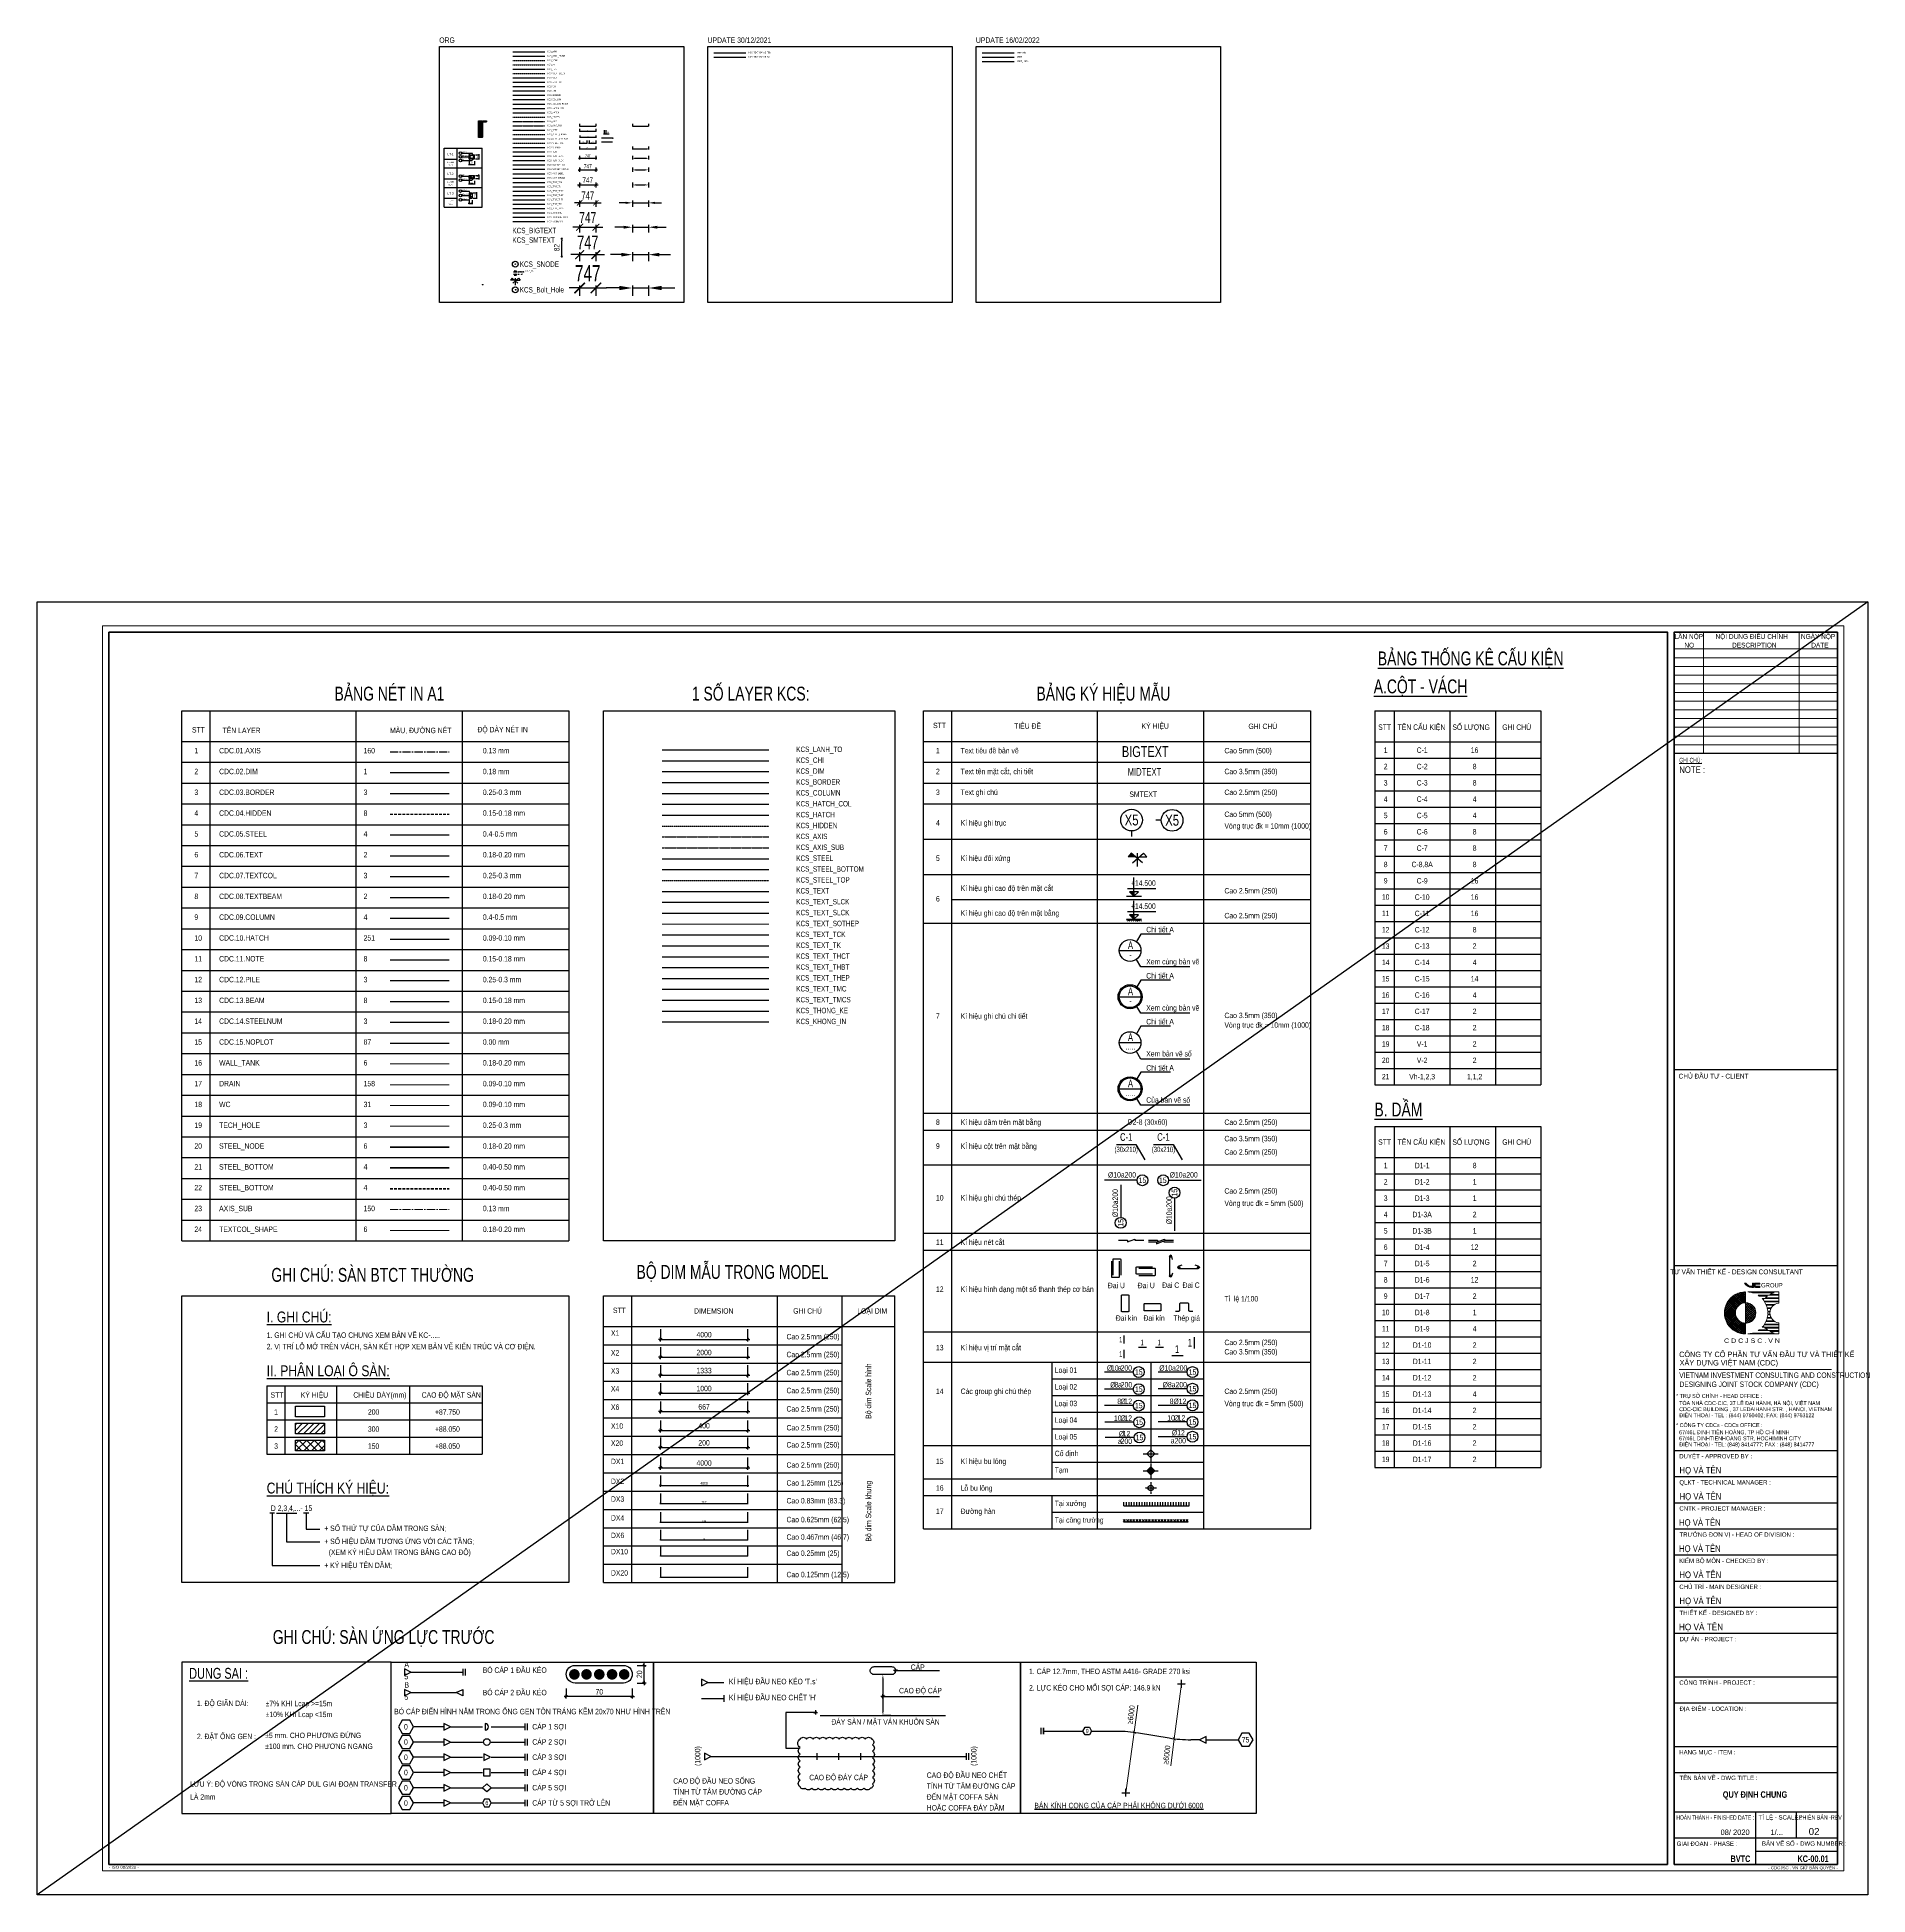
# Model space of a CAD drawing. Header units: inches. Extents: x -21470 to 62630, y -81050 to 4288.
import ezdxf
from ezdxf.enums import TextEntityAlignment as Align

# ---------------------------------------------------------------- set-up
doc = ezdxf.new("R2010")
doc.units = ezdxf.units.IN
doc.header["$MEASUREMENT"] = 0
for name, pattern in [('CENTER', [2, 1.25, -0.25, 0.25, -0.25]), ('CENTER2', [1.125, 0.75, -0.125, 0.125, -0.125]), ('DASHED2', [0.375, 0.25, -0.125]), ('HIDDEN', [0.375, 0.25, -0.125])]:
    doc.linetypes.add(name, pattern=pattern)
doc.layers.get('DEFPOINTS').update_dxf_attribs({"color": 87})
for name, color, linetype in [('01.AXIS', 160, 'CENTER2'), ('02.DIM', 8, 'Continuous'), ('03.BORDER', 3, 'Continuous'), ('03BORDER', 3, 'Continuous'), ('04.HIDDEN', 8, 'HIDDEN'), ('05.STEEL', 4, 'Continuous'), ('06.TEXT', 2, 'Continuous'), ('07.TEXTCOL', 3, 'Continuous'), ('08.TEXTBEAM', 2, 'Continuous'), ('08HATCH', 251, 'Continuous'), ('09.COLUMN', 4, 'Continuous'), ('10.HATCH', 9, 'Continuous'), ('11.NOTE', 8, 'Continuous'), ('12.PILE', 3, 'Continuous'), ('13.BEAM', 8, 'Continuous'), ('14.STEELNUM', 2, 'Continuous'), ('15.NOPLOT', 87, 'Continuous'), ('2', 4, 'Continuous'), ('DHAN', 8, 'Continuous'), ('DIM', 1, 'Continuous'), ('KCS_AXIS', 5, 'CENTER'), ('KCS_AXIS_CIRCLE', 2, 'Continuous'), ('KCS_AXIS_LABEL', 4, 'Continuous'), ('KCS_AXIS_SUB', 5, 'CENTER'), ('KCS_BEAM', 53, 'HIDDEN'), ('KCS_BORDER', 2, 'Continuous'), ('KCS_CHI', 8, 'Continuous'), ('KCS_COLUMN', 4, 'Continuous'), ('KCS_COLUMN_FINISH', 6, 'Continuous'), ('KCS_DIM', 8, 'Continuous'), ('KCS_HAN', 1, 'Continuous'), ('KCS_HATCH', 253, 'Continuous'), ('KCS_HATCH_COL', 8, 'Continuous'), ('KCS_HIDDEN', 8, 'HIDDEN'), ('KCS_LANH_TO', 3, 'Continuous'), ('KCS_PILE', 8, 'HIDDEN'), ('KCS_SNODE', 6, 'Continuous'), ('KCS_SOTHEP_CIRCLE', 1, 'Continuous'), ('KCS_SOTHEP_TEXT', 2, 'Continuous'), ('KCS_SSD', 146, 'Continuous'), ('KCS_SSD_HIDDEN', 166, 'HIDDEN'), ('KCS_STEEL', 4, 'Continuous'), ('KCS_STEEL_BOTTOM', 4, 'Continuous'), ('KCS_STEEL_HIDDEN', 4, 'HIDDEN'), ('KCS_STEEL_SNODE', 6, 'Continuous'), ('KCS_STEEL_TOP', 4, 'HIDDEN'), ('KCS_STIRRUP', 30, 'Continuous'), ('KCS_TEXT', 7, 'Continuous'), ('KCS_TEXT_BANVE_SO', 1, 'Continuous'), ('KCS_TEXT_BANVE_TEN', 162, 'Continuous'), ('KCS_TEXT_SLCK', 3, 'Continuous'), ('KCS_TEXT_TCK', 4, 'Continuous'), ('KCS_TEXT_THBT', 2, 'Continuous'), ('KCS_TEXT_THCT', 2, 'Continuous'), ('KCS_TEXT_THEP', 7, 'Continuous'), ('KCS_TEXT_TK', 2, 'Continuous'), ('KCS_TEXT_TMC', 4, 'Continuous'), ('KCS_TEXT_TMCS', 4, 'Continuous'), ('KCS_THONG_KE', 5, 'Continuous'), ('KCS_THONGKE', 5, 'Continuous'), ('KCS_THONGKE_THIN', 5, 'Continuous'), ('KCS_WALL', 124, 'Continuous'), ('KCS_WALL_FINISH', 6, 'Continuous'), ('XREF', 6, 'Continuous'), ('XREF_LOCK', 6, 'Continuous')]:
    doc.layers.add(name, color=color, linetype=linetype)
for name, color, linetype, lineweight in [('AXIS_SUB', 150, 'CENTER2', 13), ('DRAIN', 158, 'Continuous', 20), ('KCS_TEXT_SOTHEP', 2, 'Continuous', 20), ('KHUNGTEN', 7, 'Continuous', 20), ('STEEL_BOTTOM', 4, 'Continuous', 50), ('STEEL_NODE', 6, 'Continuous', 50), ('STEEL_TOP', 4, 'DASHED2', 50), ('TECH_HOLE', 3, 'Continuous', 20), ('TEXT KHUNG', 7, 'Continuous', 20), ('TEXTCOL_SHAPE', 6, 'Continuous', 20), ('WALL_TANK', 6, 'Continuous', 20), ('WC', 31, 'Continuous', 13)]:
    doc.layers.add(name, color=color, linetype=linetype, lineweight=lineweight)
for name, color, linetype, plot in [('comments', 6, 'Continuous', False), ('KCS_KHONG_IN', 87, 'Continuous', False), ('KCS_Plotter', 11, 'Continuous', False), ('KCS_TEXT_SNODE', 199, 'Continuous', False)]:
    doc.layers.add(name, color=color, linetype=linetype, plot=plot)
doc.styles.add('3', font='arial.ttf', dxfattribs={"width": 0.8})
doc.styles.add('ARIAL', font='arial.ttf', dxfattribs={"width": 0.6})
doc.styles.add('Arial_4', font='arial.ttf', dxfattribs={"width": 0.75, "height": 3})
doc.styles.add('Arial_B_3', font='arialbd.ttf', dxfattribs={"width": 0.75, "height": 3})
doc.styles.add('BIGTEXT', font='arial.ttf', dxfattribs={"width": 0.8})
doc.styles.add('FONT_CD', font='arial.ttf', dxfattribs={"width": 0.75})
doc.styles.add('KCS_BIGTEXT', font='3t-unicode.shx', dxfattribs={"width": 0.75})
doc.styles.add('KCS_SMTEXT', font='3t-unicode.shx', dxfattribs={"width": 0.7})
doc.styles.add('KT CDC', font='arial.ttf', dxfattribs={"width": 0.85, "height": 200})
doc.styles.add('SMTEXT', font='3t-unicode.shx', dxfattribs={"width": 0.75})
doc.dimstyles.new('DX1', dxfattribs={"dimtxt": 250, "dimasz": 0.8, "dimexe": 0, "dimexo": 0, "dimgap": 90, "dimtad": 1, "dimdec": 0, "dimzin": 13, "dimdsep": 46, "dimtxsty": 'SMTEXT', "dimblk1": 'CHEO', "dimblk2": 'CHEO', "dimsah": 1, "dimcen": 0, "dimclrd": 256, "dimclre": 256, "dimclrt": 2, "dimadec": 0, "dimazin": 0, "dimtfac": 1, "dimtdec": 0, "dimtix": 1, "dimtmove": 2, "dimatfit": 3, "dimldrblk": 'CHEO', "dimfxl": 1, "dimtolj": 1, "dimtzin": 13, "dimarcsym": 0})
doc.dimstyles.new('DX10', dxfattribs={"dimscale": 0.1, "dimtxt": 250, "dimasz": 0.8, "dimexe": 0, "dimexo": 0, "dimgap": 90, "dimtad": 1, "dimdec": 0, "dimzin": 13, "dimdsep": 46, "dimtxsty": 'SMTEXT', "dimblk1": 'CHEO', "dimblk2": 'CHEO', "dimsah": 1, "dimcen": 0, "dimclrd": 256, "dimclre": 256, "dimclrt": 2, "dimadec": 0, "dimazin": 0, "dimtfac": 1, "dimtdec": 0, "dimtix": 1, "dimtmove": 2, "dimatfit": 3, "dimldrblk": 'CHEO', "dimfxl": 1, "dimtolj": 1, "dimtzin": 13, "dimarcsym": 0})
doc.dimstyles.new('DX2', dxfattribs={"dimscale": 0.5, "dimtxt": 250, "dimasz": 0.8, "dimexe": 0, "dimexo": 0, "dimgap": 90, "dimtad": 1, "dimdec": 0, "dimzin": 13, "dimdsep": 46, "dimtxsty": 'SMTEXT', "dimblk1": 'CHEO', "dimblk2": 'CHEO', "dimsah": 1, "dimcen": 0, "dimclrd": 256, "dimclre": 256, "dimclrt": 2, "dimadec": 0, "dimazin": 0, "dimtfac": 1, "dimtdec": 0, "dimtix": 1, "dimtmove": 2, "dimatfit": 3, "dimldrblk": 'CHEO', "dimfxl": 1, "dimtolj": 1, "dimtzin": 13, "dimarcsym": 0})
doc.dimstyles.new('DX20', dxfattribs={"dimscale": 0.05, "dimtxt": 250, "dimasz": 0.8, "dimexe": 0, "dimexo": 0, "dimgap": 90, "dimtad": 1, "dimdec": 0, "dimzin": 13, "dimdsep": 46, "dimtxsty": 'SMTEXT', "dimblk1": 'CHEO', "dimblk2": 'CHEO', "dimsah": 1, "dimcen": 0, "dimclrd": 256, "dimclre": 256, "dimclrt": 2, "dimadec": 0, "dimazin": 0, "dimtfac": 1, "dimtdec": 0, "dimtix": 1, "dimtmove": 2, "dimatfit": 3, "dimldrblk": 'CHEO', "dimfxl": 1, "dimtolj": 1, "dimtzin": 13, "dimarcsym": 0})
doc.dimstyles.new('DX3', dxfattribs={"dimscale": 0.333333, "dimtxt": 250, "dimasz": 0.8, "dimexe": 0, "dimexo": 0, "dimgap": 90, "dimtad": 1, "dimdec": 0, "dimzin": 13, "dimdsep": 46, "dimtxsty": 'SMTEXT', "dimblk1": 'CHEO', "dimblk2": 'CHEO', "dimsah": 1, "dimcen": 0, "dimclrd": 256, "dimclre": 256, "dimclrt": 2, "dimadec": 0, "dimazin": 0, "dimtfac": 1, "dimtdec": 0, "dimtix": 1, "dimtmove": 2, "dimatfit": 3, "dimldrblk": 'CHEO', "dimfxl": 1, "dimtolj": 1, "dimtzin": 13, "dimarcsym": 0})
doc.dimstyles.new('DX4', dxfattribs={"dimscale": 0.25, "dimtxt": 250, "dimasz": 0.8, "dimexe": 0, "dimexo": 0, "dimgap": 90, "dimtad": 1, "dimdec": 0, "dimzin": 13, "dimdsep": 46, "dimtxsty": 'SMTEXT', "dimblk1": 'CHEO', "dimblk2": 'CHEO', "dimsah": 1, "dimcen": 0, "dimclrd": 256, "dimclre": 256, "dimclrt": 2, "dimadec": 0, "dimazin": 0, "dimtfac": 1, "dimtdec": 0, "dimtix": 1, "dimtmove": 2, "dimatfit": 3, "dimldrblk": 'CHEO', "dimfxl": 1, "dimtolj": 1, "dimtzin": 13, "dimarcsym": 0})
doc.dimstyles.new('DX6', dxfattribs={"dimscale": 0.166667, "dimtxt": 250, "dimasz": 0.8, "dimexe": 0, "dimexo": 0, "dimgap": 90, "dimtad": 1, "dimdec": 0, "dimzin": 13, "dimdsep": 46, "dimtxsty": 'SMTEXT', "dimblk1": 'CHEO', "dimblk2": 'CHEO', "dimsah": 1, "dimcen": 0, "dimclrd": 256, "dimclre": 256, "dimclrt": 2, "dimadec": 0, "dimazin": 0, "dimtfac": 1, "dimtdec": 0, "dimtix": 1, "dimtmove": 2, "dimatfit": 3, "dimldrblk": 'CHEO', "dimfxl": 1, "dimtolj": 1, "dimtzin": 13, "dimarcsym": 0})
doc.dimstyles.new('KCS_DIM1', dxfattribs={"dimtxt": 2.5, "dimasz": 1.6, "dimexe": 1.2, "dimexo": 0, "dimgap": 1, "dimtad": 1, "dimdec": 0, "dimzin": 0, "dimdsep": 46, "dimtxsty": 'KCS_SMTEXT', "dimblk": 'ARCHTICK', "dimcen": 0, "dimdle": 1, "dimclrd": 8, "dimclre": 8, "dimclrt": 7, "dimadec": 0, "dimazin": 0, "dimtfac": 1, "dimtdec": 0, "dimtix": 1, "dimtmove": 2, "dimatfit": 3, "dimfxl": 1, "dimtolj": 1, "dimtzin": 0, "dimarcsym": 0})
doc.dimstyles.new('KCS_DIM10', dxfattribs={"dimscale": 10, "dimtxt": 2.5, "dimasz": 1.6, "dimexe": 1.2, "dimexo": 0, "dimgap": 1, "dimtad": 1, "dimdec": 0, "dimzin": 0, "dimdsep": 46, "dimtxsty": 'KCS_SMTEXT', "dimblk": 'ARCHTICK', "dimcen": 0, "dimdle": 1, "dimclrd": 256, "dimclre": 256, "dimclrt": 7, "dimadec": 0, "dimazin": 0, "dimtfac": 1, "dimtdec": 0, "dimtix": 1, "dimtmove": 2, "dimatfit": 3, "dimfxl": 1, "dimtolj": 1, "dimtzin": 0, "dimarcsym": 0})
doc.dimstyles.new('KCS_DIM100', dxfattribs={"dimscale": 100, "dimtxt": 2.5, "dimasz": 1.6, "dimexe": 1.2, "dimexo": 0, "dimgap": 1, "dimtad": 1, "dimdec": 0, "dimzin": 0, "dimdsep": 46, "dimtxsty": 'KCS_SMTEXT', "dimblk": 'ARCHTICK', "dimcen": 0, "dimdle": 1, "dimclrd": 256, "dimclre": 256, "dimclrt": 7, "dimadec": 0, "dimazin": 0, "dimtfac": 1, "dimtdec": 0, "dimtix": 1, "dimtmove": 2, "dimatfit": 3, "dimfxl": 1, "dimtolj": 1, "dimtzin": 0, "dimarcsym": 0})
doc.dimstyles.new('KCS_DIM100_10_DOT', dxfattribs={"dimscale": 100, "dimtxt": 2.5, "dimasz": 1, "dimexe": 0, "dimexo": 0, "dimgap": 1, "dimtad": 1, "dimdec": 0, "dimlfac": 0.1, "dimzin": 0, "dimdsep": 46, "dimtxsty": 'KCS_SMTEXT', "dimblk": 'DOT', "dimcen": 0, "dimdle": 1, "dimclrd": 256, "dimclre": 256, "dimclrt": 2, "dimadec": 0, "dimazin": 0, "dimtfac": 1, "dimtdec": 0, "dimtmove": 0, "dimatfit": 2, "dimldrblk": 'DOT', "dimfxl": 0, "dimtolj": 1, "dimtzin": 0, "dimarcsym": 0})
doc.dimstyles.new('KCS_DIM100_LE', dxfattribs={"dimscale": 100, "dimtxt": 0.001, "dimasz": 2, "dimexe": 1.2, "dimexo": 0, "dimgap": 1, "dimtad": 1, "dimdec": 0, "dimzin": 0, "dimdsep": 46, "dimtxsty": 'KCS_SMTEXT', "dimcen": 0, "dimdle": 1, "dimclrd": 256, "dimclre": 256, "dimclrt": 2, "dimadec": 0, "dimazin": 0, "dimtfac": 1, "dimtdec": 0, "dimtix": 1, "dimtmove": 2, "dimatfit": 3, "dimfxl": 1, "dimtolj": 1, "dimtzin": 0, "dimarcsym": 0})
doc.dimstyles.new('KCS_DIM15', dxfattribs={"dimscale": 15, "dimtxt": 2.5, "dimasz": 1.6, "dimexe": 1.2, "dimexo": 0, "dimgap": 1, "dimtad": 1, "dimdec": 0, "dimzin": 0, "dimdsep": 46, "dimtxsty": 'KCS_SMTEXT', "dimblk": 'ARCHTICK', "dimcen": 0, "dimdle": 1, "dimclrd": 256, "dimclre": 256, "dimclrt": 7, "dimadec": 0, "dimazin": 0, "dimtfac": 1, "dimtdec": 0, "dimtix": 1, "dimtmove": 2, "dimatfit": 3, "dimfxl": 1, "dimtolj": 1, "dimtzin": 0, "dimarcsym": 0})
doc.dimstyles.new('KCS_DIM150', dxfattribs={"dimscale": 150, "dimtxt": 2.5, "dimasz": 1.6, "dimexe": 1.2, "dimexo": 0, "dimgap": 1, "dimtad": 1, "dimdec": 0, "dimzin": 0, "dimdsep": 46, "dimtxsty": 'KCS_SMTEXT', "dimblk": 'ARCHTICK', "dimcen": 0, "dimdle": 1, "dimclrd": 256, "dimclre": 256, "dimclrt": 7, "dimadec": 0, "dimazin": 0, "dimtfac": 1, "dimtdec": 0, "dimtix": 1, "dimtmove": 2, "dimatfit": 3, "dimfxl": 1, "dimtfillclr": 7, "dimtolj": 1, "dimtzin": 0, "dimarcsym": 0})
doc.dimstyles.new('KCS_DIM150_LE', dxfattribs={"dimscale": 150, "dimtxt": 0.001, "dimasz": 2, "dimexe": 1.2, "dimexo": 0, "dimgap": 1, "dimtad": 1, "dimdec": 0, "dimzin": 0, "dimdsep": 46, "dimtxsty": 'KCS_SMTEXT', "dimcen": 0, "dimdle": 1, "dimclrd": 256, "dimclre": 256, "dimclrt": 2, "dimadec": 0, "dimazin": 0, "dimtfac": 1, "dimtdec": 0, "dimtix": 1, "dimtmove": 2, "dimatfit": 3, "dimfxl": 1, "dimtolj": 1, "dimtzin": 0, "dimarcsym": 0})
doc.dimstyles.new('KCS_DIM1_LE', dxfattribs={"dimtxt": 0.001, "dimasz": 2, "dimexe": 1.2, "dimexo": 0, "dimgap": 1, "dimtad": 1, "dimdec": 0, "dimzin": 0, "dimdsep": 46, "dimtxsty": 'KCS_SMTEXT', "dimcen": 0, "dimdle": 1, "dimclrd": 256, "dimclre": 256, "dimclrt": 2, "dimadec": 0, "dimazin": 0, "dimtfac": 1, "dimtdec": 0, "dimtix": 1, "dimtmove": 2, "dimatfit": 3, "dimfxl": 1, "dimtolj": 1, "dimtzin": 0, "dimarcsym": 0})
doc.dimstyles.new('KCS_DIM20', dxfattribs={"dimscale": 20, "dimtxt": 2.5, "dimasz": 1.6, "dimexe": 1.2, "dimexo": 0, "dimgap": 1, "dimtad": 1, "dimdec": 0, "dimzin": 0, "dimdsep": 46, "dimtxsty": 'KCS_SMTEXT', "dimblk": 'ARCHTICK', "dimcen": 0, "dimdle": 1, "dimclrd": 256, "dimclre": 256, "dimclrt": 7, "dimadec": 0, "dimazin": 0, "dimtfac": 1, "dimtdec": 0, "dimtix": 1, "dimtmove": 2, "dimatfit": 3, "dimfxl": 1, "dimtolj": 1, "dimtzin": 0, "dimarcsym": 0})
doc.dimstyles.new('KCS_DIM200', dxfattribs={"dimscale": 200, "dimtxt": 2.5, "dimasz": 1.6, "dimexe": 1.2, "dimexo": 0, "dimgap": 1, "dimtad": 1, "dimdec": 0, "dimzin": 0, "dimdsep": 46, "dimtxsty": 'KCS_SMTEXT', "dimblk": 'ARCHTICK', "dimcen": 0, "dimdle": 1, "dimclrd": 256, "dimclre": 256, "dimclrt": 7, "dimadec": 0, "dimazin": 0, "dimtfac": 1, "dimtdec": 0, "dimtix": 1, "dimtmove": 2, "dimatfit": 3, "dimfxl": 1, "dimtolj": 1, "dimtzin": 0, "dimarcsym": 0})
doc.dimstyles.new('KCS_DIM200_LE', dxfattribs={"dimscale": 200, "dimtxt": 0.001, "dimasz": 2, "dimexe": 1.2, "dimexo": 0, "dimgap": 1, "dimtad": 1, "dimdec": 0, "dimzin": 0, "dimdsep": 46, "dimtxsty": 'KCS_SMTEXT', "dimcen": 0, "dimdle": 1, "dimclrd": 256, "dimclre": 256, "dimclrt": 2, "dimadec": 0, "dimazin": 0, "dimtfac": 1, "dimtdec": 0, "dimtix": 1, "dimtmove": 2, "dimatfit": 3, "dimfxl": 1, "dimtolj": 1, "dimtzin": 0, "dimarcsym": 0})
doc.dimstyles.new('KCS_DIM20_10', dxfattribs={"dimscale": 20, "dimtxt": 2.5, "dimasz": 1.6, "dimexe": 1.2, "dimexo": 0, "dimgap": 1, "dimtad": 1, "dimdec": 0, "dimlfac": 0.5, "dimzin": 0, "dimdsep": 46, "dimtxsty": 'KCS_SMTEXT', "dimblk": 'ARCHTICK', "dimcen": 0, "dimdle": 1, "dimclrd": 256, "dimclre": 256, "dimclrt": 7, "dimadec": 0, "dimazin": 0, "dimtfac": 1, "dimtdec": 0, "dimtix": 1, "dimtmove": 2, "dimatfit": 3, "dimfxl": 1, "dimtolj": 1, "dimtzin": 0, "dimarcsym": 0})
doc.dimstyles.new('KCS_DIM25', dxfattribs={"dimscale": 25, "dimtxt": 2.5, "dimasz": 1.6, "dimexe": 1.2, "dimexo": 0, "dimgap": 1, "dimtad": 1, "dimdec": 0, "dimzin": 0, "dimdsep": 46, "dimtxsty": 'KCS_SMTEXT', "dimblk": 'ARCHTICK', "dimcen": 0, "dimdle": 1, "dimclrd": 256, "dimclre": 256, "dimclrt": 7, "dimadec": 0, "dimazin": 0, "dimtfac": 1, "dimtdec": 0, "dimtix": 1, "dimtmove": 2, "dimatfit": 3, "dimfxl": 1, "dimtolj": 1, "dimtzin": 0, "dimarcsym": 0})
doc.dimstyles.new('KCS_DIM250', dxfattribs={"dimscale": 250, "dimtxt": 2.5, "dimasz": 1.6, "dimexe": 1.2, "dimexo": 0, "dimgap": 1, "dimtad": 1, "dimdec": 0, "dimzin": 0, "dimdsep": 46, "dimtxsty": 'KCS_SMTEXT', "dimblk": 'ARCHTICK', "dimcen": 0, "dimdle": 1, "dimclrd": 256, "dimclre": 256, "dimclrt": 7, "dimadec": 0, "dimazin": 0, "dimtfac": 1, "dimtdec": 0, "dimtix": 1, "dimtmove": 2, "dimatfit": 3, "dimfxl": 1, "dimtolj": 1, "dimtzin": 0, "dimarcsym": 0})
doc.dimstyles.new('KCS_DIM250_LE', dxfattribs={"dimscale": 250, "dimtxt": 0.001, "dimasz": 2, "dimexe": 1.2, "dimexo": 0, "dimgap": 1, "dimtad": 1, "dimdec": 0, "dimzin": 0, "dimdsep": 46, "dimtxsty": 'KCS_SMTEXT', "dimcen": 0, "dimdle": 1, "dimclrd": 256, "dimclre": 256, "dimclrt": 2, "dimadec": 0, "dimazin": 0, "dimtfac": 1, "dimtdec": 0, "dimtix": 1, "dimtmove": 2, "dimatfit": 3, "dimfxl": 1, "dimtolj": 1, "dimtzin": 0, "dimarcsym": 0})
doc.dimstyles.new('KCS_DIM25_LE', dxfattribs={"dimscale": 25, "dimtxt": 0.001, "dimasz": 2, "dimexe": 1.2, "dimexo": 0, "dimgap": 1, "dimtad": 1, "dimdec": 0, "dimzin": 0, "dimdsep": 46, "dimtxsty": 'KCS_SMTEXT', "dimcen": 0, "dimdle": 1, "dimclrd": 256, "dimclre": 256, "dimclrt": 2, "dimadec": 0, "dimazin": 0, "dimtfac": 1, "dimtdec": 0, "dimtix": 1, "dimtmove": 2, "dimatfit": 3, "dimfxl": 1, "dimtolj": 1, "dimtzin": 0, "dimarcsym": 0})
doc.dimstyles.new('KCS_DIM25_LE_CIRCLE', dxfattribs={"dimscale": 25, "dimtxt": 2.5, "dimasz": 1.6, "dimexe": 1.2, "dimexo": 0, "dimgap": 1, "dimtad": 1, "dimdec": 0, "dimzin": 0, "dimdsep": 46, "dimtxsty": 'KCS_SMTEXT', "dimblk": 'ARCHTICK', "dimcen": 0, "dimdle": 1, "dimclrd": 256, "dimclre": 256, "dimclrt": 2, "dimadec": 0, "dimazin": 0, "dimtfac": 1, "dimtdec": 0, "dimtix": 1, "dimtmove": 2, "dimatfit": 3, "dimldrblk": 'DOTBLANK', "dimfxl": 1, "dimtolj": 1, "dimtzin": 0, "dimarcsym": 0})
doc.dimstyles.new('KCS_DIM25_LE_STICK', dxfattribs={"dimscale": 25, "dimtxt": 2.5, "dimasz": 1.2, "dimexe": 1.2, "dimexo": 0, "dimgap": 1, "dimtad": 1, "dimdec": 0, "dimzin": 0, "dimdsep": 46, "dimtxsty": 'KCS_SMTEXT', "dimblk": 'ARCHTICK', "dimcen": 0, "dimdle": 1, "dimclrd": 256, "dimclre": 256, "dimclrt": 2, "dimadec": 0, "dimazin": 0, "dimtfac": 1, "dimtdec": 0, "dimtix": 1, "dimtmove": 2, "dimatfit": 3, "dimldrblk": 'ARCHTICK', "dimfxl": 1, "dimtolj": 1, "dimtzin": 0, "dimarcsym": 0})
doc.dimstyles.new('KCS_DIM25_OUT', dxfattribs={"dimscale": 25, "dimtxt": 2.5, "dimasz": 1.6, "dimexe": 1.2, "dimexo": 0, "dimgap": 1, "dimtad": 1, "dimdec": 0, "dimzin": 0, "dimdsep": 46, "dimtxsty": 'KCS_SMTEXT', "dimblk": 'ARCHTICK', "dimcen": 0, "dimdle": 1, "dimclrd": 256, "dimclre": 256, "dimclrt": 2, "dimadec": 0, "dimazin": 0, "dimtfac": 1, "dimtdec": 0, "dimtmove": 0, "dimatfit": 3, "dimfxl": 1, "dimtolj": 1, "dimtzin": 0, "dimarcsym": 0})
doc.dimstyles.new('KCS_DIM300', dxfattribs={"dimscale": 300, "dimtxt": 2.5, "dimasz": 1.6, "dimexe": 1.2, "dimexo": 0, "dimgap": 1, "dimtad": 1, "dimdec": 0, "dimzin": 0, "dimdsep": 46, "dimtxsty": 'KCS_SMTEXT', "dimblk": 'ARCHTICK', "dimcen": 0, "dimdle": 1, "dimclrd": 256, "dimclre": 256, "dimclrt": 7, "dimadec": 0, "dimazin": 0, "dimtfac": 1, "dimtdec": 0, "dimtix": 1, "dimtmove": 2, "dimatfit": 3, "dimfxl": 1, "dimtolj": 1, "dimtzin": 0, "dimarcsym": 0})
doc.dimstyles.new('KCS_DIM300_LE', dxfattribs={"dimscale": 300, "dimtxt": 0.001, "dimasz": 2, "dimexe": 1.2, "dimexo": 0, "dimgap": 1, "dimtad": 1, "dimdec": 0, "dimzin": 0, "dimdsep": 46, "dimtxsty": 'KCS_SMTEXT', "dimcen": 0, "dimdle": 1, "dimclrd": 256, "dimclre": 256, "dimclrt": 2, "dimadec": 0, "dimazin": 0, "dimtfac": 1, "dimtdec": 0, "dimtix": 1, "dimtmove": 2, "dimatfit": 3, "dimfxl": 1, "dimtolj": 1, "dimtzin": 0, "dimarcsym": 0})
doc.dimstyles.new('KCS_DIM50', dxfattribs={"dimscale": 50, "dimtxt": 2.5, "dimasz": 1.6, "dimexe": 1.2, "dimexo": 0, "dimgap": 1, "dimtad": 1, "dimdec": 0, "dimzin": 0, "dimdsep": 46, "dimtxsty": 'KCS_SMTEXT', "dimblk": 'ARCHTICK', "dimcen": 0, "dimdle": 1, "dimclrd": 256, "dimclre": 256, "dimclrt": 7, "dimadec": 0, "dimazin": 0, "dimtfac": 1, "dimtdec": 0, "dimtix": 1, "dimtmove": 2, "dimatfit": 3, "dimfxl": 1, "dimtolj": 1, "dimtzin": 0, "dimarcsym": 0})
doc.dimstyles.new('KCS_DIM50_LE', dxfattribs={"dimscale": 50, "dimtxt": 0.001, "dimasz": 2, "dimexe": 1.2, "dimexo": 0, "dimgap": 1, "dimtad": 1, "dimdec": 0, "dimzin": 0, "dimdsep": 46, "dimtxsty": 'KCS_SMTEXT', "dimcen": 0, "dimdle": 1, "dimclrd": 256, "dimclre": 256, "dimclrt": 2, "dimadec": 0, "dimazin": 0, "dimtfac": 1, "dimtdec": 0, "dimtix": 1, "dimtmove": 2, "dimatfit": 3, "dimfxl": 1, "dimtolj": 1, "dimtzin": 0, "dimarcsym": 0})
doc.dimstyles.new('KCS_DIM75', dxfattribs={"dimscale": 75, "dimtxt": 2.5, "dimasz": 1.6, "dimexe": 1.2, "dimexo": 0, "dimgap": 1, "dimtad": 1, "dimdec": 0, "dimzin": 0, "dimdsep": 46, "dimtxsty": 'KCS_SMTEXT', "dimblk": 'ARCHTICK', "dimcen": 0, "dimdle": 1, "dimclrd": 256, "dimclre": 256, "dimclrt": 7, "dimadec": 0, "dimazin": 0, "dimtfac": 1, "dimtdec": 0, "dimtix": 1, "dimtmove": 2, "dimatfit": 3, "dimfxl": 1, "dimtolj": 1, "dimtzin": 0, "dimarcsym": 0})
doc.dimstyles.new('KCS_DIM75_LE', dxfattribs={"dimscale": 75, "dimtxt": 0.001, "dimasz": 2, "dimexe": 1.2, "dimexo": 0, "dimgap": 1, "dimtad": 1, "dimdec": 0, "dimzin": 0, "dimdsep": 46, "dimtxsty": 'KCS_SMTEXT', "dimcen": 0, "dimdle": 1, "dimclrd": 256, "dimclre": 256, "dimclrt": 2, "dimadec": 0, "dimazin": 0, "dimtfac": 1, "dimtdec": 0, "dimtix": 1, "dimtmove": 2, "dimatfit": 3, "dimfxl": 1, "dimtolj": 1, "dimtzin": 0, "dimarcsym": 0})
doc.dimstyles.new('X1', dxfattribs={"dimtxt": 250, "dimasz": 0.8, "dimexe": 0, "dimexo": 0, "dimgap": 90, "dimtad": 1, "dimdec": 0, "dimzin": 13, "dimdsep": 46, "dimtxsty": 'SMTEXT', "dimblk1": 'CHEO', "dimblk2": 'CHEO', "dimsah": 1, "dimcen": 0, "dimclrd": 256, "dimclre": 256, "dimclrt": 2, "dimadec": 0, "dimazin": 0, "dimtfac": 1, "dimtdec": 0, "dimtix": 1, "dimtmove": 2, "dimatfit": 3, "dimldrblk": 'CHEO', "dimfxl": 1, "dimtolj": 1, "dimtzin": 13, "dimarcsym": 0})
doc.dimstyles.new('X10', dxfattribs={"dimtxt": 250, "dimasz": 0.8, "dimexe": 0, "dimexo": 0, "dimgap": 90, "dimtad": 1, "dimdec": 0, "dimlfac": 0.1, "dimzin": 13, "dimdsep": 46, "dimtxsty": 'SMTEXT', "dimblk1": 'CHEO', "dimblk2": 'CHEO', "dimsah": 1, "dimcen": 0, "dimclrd": 256, "dimclre": 256, "dimclrt": 2, "dimadec": 0, "dimazin": 0, "dimtfac": 1, "dimtdec": 0, "dimtix": 1, "dimtmove": 2, "dimatfit": 3, "dimldrblk": 'CHEO', "dimfxl": 1, "dimtolj": 1, "dimtzin": 13, "dimarcsym": 0})
doc.dimstyles.new('X2', dxfattribs={"dimtxt": 250, "dimasz": 0.8, "dimexe": 0, "dimexo": 0, "dimgap": 90, "dimtad": 1, "dimdec": 0, "dimlfac": 0.5, "dimzin": 13, "dimdsep": 46, "dimtxsty": 'SMTEXT', "dimblk1": 'CHEO', "dimblk2": 'CHEO', "dimsah": 1, "dimcen": 0, "dimclrd": 256, "dimclre": 256, "dimclrt": 2, "dimadec": 0, "dimazin": 0, "dimtfac": 1, "dimtdec": 0, "dimtix": 1, "dimtmove": 2, "dimatfit": 3, "dimldrblk": 'CHEO', "dimfxl": 1, "dimtolj": 1, "dimtzin": 13, "dimarcsym": 0})
doc.dimstyles.new('X20', dxfattribs={"dimtxt": 250, "dimasz": 0.8, "dimexe": 0, "dimexo": 0, "dimgap": 90, "dimtad": 1, "dimdec": 0, "dimlfac": 0.05, "dimzin": 13, "dimdsep": 46, "dimtxsty": 'SMTEXT', "dimblk1": 'CHEO', "dimblk2": 'CHEO', "dimsah": 1, "dimcen": 0, "dimclrd": 256, "dimclre": 256, "dimclrt": 2, "dimadec": 0, "dimazin": 0, "dimtfac": 1, "dimtdec": 0, "dimtix": 1, "dimtmove": 2, "dimatfit": 3, "dimldrblk": 'CHEO', "dimfxl": 1, "dimtolj": 1, "dimtzin": 13, "dimarcsym": 0})
doc.dimstyles.new('X3', dxfattribs={"dimtxt": 250, "dimasz": 0.8, "dimexe": 0, "dimexo": 0, "dimgap": 90, "dimtad": 1, "dimdec": 0, "dimlfac": 0.333333, "dimzin": 13, "dimdsep": 46, "dimtxsty": 'SMTEXT', "dimblk1": 'CHEO', "dimblk2": 'CHEO', "dimsah": 1, "dimcen": 0, "dimclrd": 256, "dimclre": 256, "dimclrt": 2, "dimadec": 0, "dimazin": 0, "dimtfac": 1, "dimtdec": 0, "dimtix": 1, "dimtmove": 2, "dimatfit": 3, "dimldrblk": 'CHEO', "dimfxl": 1, "dimtolj": 1, "dimtzin": 13, "dimarcsym": 0})
doc.dimstyles.new('X4', dxfattribs={"dimtxt": 250, "dimasz": 0.8, "dimexe": 0, "dimexo": 0, "dimgap": 90, "dimtad": 1, "dimdec": 0, "dimlfac": 0.25, "dimzin": 13, "dimdsep": 46, "dimtxsty": 'SMTEXT', "dimblk1": 'CHEO', "dimblk2": 'CHEO', "dimsah": 1, "dimcen": 0, "dimclrd": 256, "dimclre": 256, "dimclrt": 2, "dimadec": 0, "dimazin": 0, "dimtfac": 1, "dimtdec": 0, "dimtix": 1, "dimtmove": 2, "dimatfit": 3, "dimldrblk": 'CHEO', "dimfxl": 1, "dimtolj": 1, "dimtzin": 13, "dimarcsym": 0})
doc.dimstyles.new('X6', dxfattribs={"dimtxt": 250, "dimasz": 0.8, "dimexe": 0, "dimexo": 0, "dimgap": 90, "dimtad": 1, "dimdec": 0, "dimlfac": 0.166667, "dimzin": 13, "dimdsep": 46, "dimtxsty": 'SMTEXT', "dimblk1": 'CHEO', "dimblk2": 'CHEO', "dimsah": 1, "dimcen": 0, "dimclrd": 256, "dimclre": 256, "dimclrt": 2, "dimadec": 0, "dimazin": 0, "dimtfac": 1, "dimtdec": 0, "dimtix": 1, "dimtmove": 2, "dimatfit": 3, "dimldrblk": 'CHEO', "dimfxl": 1, "dimtolj": 1, "dimtzin": 13, "dimarcsym": 0})

# ---------------------------------------------------------------- blocks, each defined once
blk = doc.blocks.new('KCS_SNODE')
at = {"layer": 'KCS_SNODE'}
blk.add_hatch(color=256, dxfattribs=at).paths.add_polyline_path([(10, 0, 1), (-10, 0, 1)])
blk.add_circle((0, 0), 10, dxfattribs=at)
blk = doc.blocks.new('COS_CD')
at = {"layer": 'KCS_HATCH'}
blk.add_hatch(color=256, dxfattribs=at).paths.add_polyline_path([(37.5, 50), (87.5, 0), (87.5, 50)])
at = {"layer": 'KCS_CHI'}
for p, q in [((0, 0), (175, 0)), ((37.5, 50), (137.5, 50)), ((87.5, 0), (37.5, 50)), ((87.5, 0), (87.5, 50)), ((87.5, 0), (137.5, 50))]:
    blk.add_line(p, q, dxfattribs=at)
blk = doc.blocks.new('Mirror_Symbol')
at = {"layer": 'KCS_CHI'}
blk.add_hatch(color=7, dxfattribs=at).paths.add_polyline_path([(-40, 222), (-142, 309), (-216, 222)])
for p, q in [((-142, 309), (-216, 222)), ((-40, 222), (-216, 222)), ((116, 88), (-142, 309)), ((-116, 88), (142, 309)), ((40, 222), (216, 222)), ((142, 309), (216, 222))]:
    blk.add_line(p, q, dxfattribs=at)
at = {"layer": 'KCS_CHI', "color": 1}
blk.add_line((0, 0), (0, 309), dxfattribs=at)
blk = doc.blocks.new('_Dot')
at = {"color": 0, "linetype": 'ByBlock', "lineweight": -2}
blk.add_line((-0.5, 0), (-1, 0), dxfattribs=at)
at = {"color": 0, "linetype": 'ByBlock', "const_width": 0.5}
blk.add_lwpolyline([(-0.25, 0, 1), (0.25, 0, 1)], format="xyb", close=True, dxfattribs=at)
blk = doc.blocks.new('*D92')
at = {"layer": 'DEFPOINTS', "color": 0, "transparency": 16777216}
for p in [(2247, -4982), (2247, -4982), (2247, -5806)]:
    blk.add_point(p, dxfattribs=at)
at = {"layer": 'KCS_DIM', "lineweight": -2, "transparency": 16777216}
blk.add_line((2247, -5706), (2247, -5082), dxfattribs=at)
at = {"layer": 'KCS_DIM', "lineweight": -2, "transparency": 16777216, "xscale": 100, "yscale": 100, "zscale": 100}
for p, rotation in [((2247, -4982), 90), ((2247, -5806), 270)]:
    blk.add_blockref('_Dot', p, dxfattribs=dict(at, rotation=rotation))
at = {"layer": 'KCS_DIM', "color": 2, "transparency": 16777216, "insert": (2019, -5394), "char_height": 250, "attachment_point": 5, "rotation": 90, "style": 'KCS_SMTEXT'}
blk.add_mtext('\\A1;82', dxfattribs=at)
blk = doc.blocks.new('_ArchTick')
at = {"color": 0, "linetype": 'ByBlock', "const_width": 0.15}
blk.add_lwpolyline([(-0.5, -0.5), (0.5, 0.5)], dxfattribs=at)
blk = doc.blocks.new('*D93')
at = {"layer": 'DEFPOINTS', "color": 0, "transparency": 16777216}
for p in [(3069, 293), (3815, 293), (3815, 183)]:
    blk.add_point(p, dxfattribs=at)
at = {"layer": 'KCS_DIM', "lineweight": -2, "transparency": 16777216}
for p, q in [((3068, 183), (3816, 183)), ((3069, 293), (3069, 181)), ((3815, 293), (3815, 181))]:
    blk.add_line(p, q, dxfattribs=at)
at = {"layer": 'KCS_DIM', "lineweight": -2, "transparency": 16777216, "xscale": 1.6, "yscale": 1.6, "zscale": 1.6, "rotation": 180}
blk.add_blockref('_ArchTick', (3069, 183), dxfattribs=at)
at = {"layer": 'KCS_DIM', "lineweight": -2, "transparency": 16777216, "xscale": 1.6, "yscale": 1.6, "zscale": 1.6}
blk.add_blockref('_ArchTick', (3815, 183), dxfattribs=at)
at = {"layer": 'KCS_DIM', "color": 2, "transparency": 16777216, "insert": (3442, 185), "char_height": 2.5, "attachment_point": 5, "style": 'KCS_SMTEXT'}
blk.add_mtext('\\A1;747', dxfattribs=at)
blk = doc.blocks.new('*D94')
at = {"layer": 'DEFPOINTS', "color": 0, "transparency": 16777216}
for p in [(3500, -480), (3815, -480), (3815, -591)]:
    blk.add_point(p, dxfattribs=at)
at = {"layer": 'KCS_DIM', "lineweight": -2, "transparency": 16777216}
for p, q in [((3480, -591), (3835, -591)), ((3500, -480), (3500, -615)), ((3815, -480), (3815, -615))]:
    blk.add_line(p, q, dxfattribs=at)
at = {"layer": 'KCS_DIM', "lineweight": -2, "transparency": 16777216, "xscale": 32, "yscale": 32, "zscale": 32, "rotation": 180}
blk.add_blockref('_ArchTick', (3500, -591), dxfattribs=at)
at = {"layer": 'KCS_DIM', "lineweight": -2, "transparency": 16777216, "xscale": 32, "yscale": 32, "zscale": 32}
blk.add_blockref('_ArchTick', (3815, -591), dxfattribs=at)
at = {"layer": 'KCS_DIM', "color": 2, "transparency": 16777216, "insert": (3657, -545), "char_height": 50, "attachment_point": 5, "style": 'KCS_SMTEXT'}
blk.add_mtext('\\A1;158', dxfattribs=at)
blk = doc.blocks.new('*D95')
at = {"layer": 'DEFPOINTS', "color": 0, "transparency": 16777216}
for p in [(3069, -1182), (3815, -1182), (3815, -1292)]:
    blk.add_point(p, dxfattribs=at)
at = {"layer": 'KCS_DIM', "lineweight": -2, "transparency": 16777216}
for p, q in [((3019, -1292), (3865, -1292)), ((3069, -1182), (3069, -1352)), ((3815, -1182), (3815, -1352))]:
    blk.add_line(p, q, dxfattribs=at)
at = {"layer": 'KCS_DIM', "lineweight": -2, "transparency": 16777216, "xscale": 80, "yscale": 80, "zscale": 80, "rotation": 180}
blk.add_blockref('_ArchTick', (3069, -1292), dxfattribs=at)
at = {"layer": 'KCS_DIM', "lineweight": -2, "transparency": 16777216, "xscale": 80, "yscale": 80, "zscale": 80}
blk.add_blockref('_ArchTick', (3815, -1292), dxfattribs=at)
at = {"layer": 'KCS_DIM', "color": 2, "transparency": 16777216, "insert": (3442, -1180), "char_height": 125, "attachment_point": 5, "style": 'KCS_SMTEXT'}
blk.add_mtext('\\A1;747', dxfattribs=at)
blk = doc.blocks.new('*D96')
at = {"layer": 'DEFPOINTS', "color": 0, "transparency": 16777216}
for p in [(3069, -1715), (3815, -1715), (3815, -1825)]:
    blk.add_point(p, dxfattribs=at)
at = {"layer": 'KCS_DIM', "lineweight": -2, "transparency": 16777216}
for p, q in [((2994, -1825), (3890, -1825)), ((3069, -1715), (3069, -1915)), ((3815, -1715), (3815, -1915))]:
    blk.add_line(p, q, dxfattribs=at)
at = {"layer": 'KCS_DIM', "lineweight": -2, "transparency": 16777216, "xscale": 120, "yscale": 120, "zscale": 120, "rotation": 180}
blk.add_blockref('_ArchTick', (3069, -1825), dxfattribs=at)
at = {"layer": 'KCS_DIM', "lineweight": -2, "transparency": 16777216, "xscale": 120, "yscale": 120, "zscale": 120}
blk.add_blockref('_ArchTick', (3815, -1825), dxfattribs=at)
at = {"layer": 'KCS_DIM', "color": 2, "transparency": 16777216, "insert": (3442, -1656), "char_height": 187.5, "attachment_point": 5, "style": 'KCS_SMTEXT'}
blk.add_mtext('\\A1;747', dxfattribs=at)
blk = doc.blocks.new('*D97')
at = {"layer": 'DEFPOINTS', "color": 0, "transparency": 16777216}
for p in [(3069, -2407), (3815, -2407), (3815, -2517)]:
    blk.add_point(p, dxfattribs=at)
at = {"layer": 'KCS_DIM', "lineweight": -2, "transparency": 16777216}
for p, q in [((2969, -2517), (3915, -2517)), ((3069, -2407), (3069, -2637)), ((3815, -2407), (3815, -2637))]:
    blk.add_line(p, q, dxfattribs=at)
at = {"layer": 'KCS_DIM', "lineweight": -2, "transparency": 16777216, "xscale": 160, "yscale": 160, "zscale": 160, "rotation": 180}
blk.add_blockref('_ArchTick', (3069, -2517), dxfattribs=at)
at = {"layer": 'KCS_DIM', "lineweight": -2, "transparency": 16777216, "xscale": 160, "yscale": 160, "zscale": 160}
blk.add_blockref('_ArchTick', (3815, -2517), dxfattribs=at)
at = {"layer": 'KCS_DIM', "color": 2, "transparency": 16777216, "insert": (3442, -2292), "char_height": 250, "attachment_point": 5, "style": 'KCS_SMTEXT'}
blk.add_mtext('\\A1;747', dxfattribs=at)
blk = doc.blocks.new('*D98')
at = {"layer": 'DEFPOINTS', "color": 0, "transparency": 16777216}
for p in [(3069, -3230), (3815, -3230), (3815, -3340)]:
    blk.add_point(p, dxfattribs=at)
at = {"layer": 'KCS_DIM', "lineweight": -2, "transparency": 16777216}
for p, q in [((3069, -3340), (2829, -3340)), ((3069, -3230), (3069, -3520)), ((3069, -3340), (3815, -3340)), ((3815, -3230), (3815, -3520)), ((3815, -3340), (4055, -3340))]:
    blk.add_line(p, q, dxfattribs=at)
at = {"layer": 'KCS_DIM', "lineweight": -2, "transparency": 16777216, "xscale": 240, "yscale": 240, "zscale": 240}
blk.add_blockref('_ArchTick', (3069, -3340), dxfattribs=at)
at = {"layer": 'KCS_DIM', "lineweight": -2, "transparency": 16777216, "xscale": 240, "yscale": 240, "zscale": 240, "rotation": 180}
blk.add_blockref('_ArchTick', (3815, -3340), dxfattribs=at)
at = {"layer": 'KCS_DIM', "color": 2, "transparency": 16777216, "insert": (3442, -3003), "char_height": 375, "attachment_point": 5, "style": 'KCS_SMTEXT'}
blk.add_mtext('\\A1;747', dxfattribs=at)
blk = doc.blocks.new('*D99')
at = {"layer": 'DEFPOINTS', "color": 0, "transparency": 16777216}
for p in [(3069, -4350), (3815, -4350), (3815, -4460)]:
    blk.add_point(p, dxfattribs=at)
at = {"layer": 'KCS_DIM', "lineweight": -2, "transparency": 16777216}
for p, q in [((3069, -4460), (2749, -4460)), ((3069, -4350), (3069, -4700)), ((3069, -4460), (3815, -4460)), ((3815, -4350), (3815, -4700)), ((3815, -4460), (4135, -4460))]:
    blk.add_line(p, q, dxfattribs=at)
at = {"layer": 'KCS_DIM', "lineweight": -2, "transparency": 16777216, "xscale": 320, "yscale": 320, "zscale": 320}
blk.add_blockref('_ArchTick', (3069, -4460), dxfattribs=at)
at = {"layer": 'KCS_DIM', "lineweight": -2, "transparency": 16777216, "xscale": 320, "yscale": 320, "zscale": 320, "rotation": 180}
blk.add_blockref('_ArchTick', (3815, -4460), dxfattribs=at)
at = {"layer": 'KCS_DIM', "color": 2, "transparency": 16777216, "insert": (3442, -4010), "char_height": 500, "attachment_point": 5, "style": 'KCS_SMTEXT'}
blk.add_mtext('\\A1;747', dxfattribs=at)
blk = doc.blocks.new('*D100')
at = {"layer": 'DEFPOINTS', "color": 0, "transparency": 16777216}
for p in [(3069, -5610), (3815, -5610), (3815, -5720)]:
    blk.add_point(p, dxfattribs=at)
at = {"layer": 'KCS_DIM', "lineweight": -2, "transparency": 16777216}
for p, q in [((3069, -5720), (2669, -5720)), ((3069, -5610), (3069, -6020)), ((3069, -5720), (3815, -5720)), ((3815, -5610), (3815, -6020)), ((3815, -5720), (4215, -5720))]:
    blk.add_line(p, q, dxfattribs=at)
at = {"layer": 'KCS_DIM', "lineweight": -2, "transparency": 16777216, "xscale": 400, "yscale": 400, "zscale": 400}
blk.add_blockref('_ArchTick', (3069, -5720), dxfattribs=at)
at = {"layer": 'KCS_DIM', "lineweight": -2, "transparency": 16777216, "xscale": 400, "yscale": 400, "zscale": 400, "rotation": 180}
blk.add_blockref('_ArchTick', (3815, -5720), dxfattribs=at)
at = {"layer": 'KCS_DIM', "color": 2, "transparency": 16777216, "insert": (3442, -5157), "char_height": 625, "attachment_point": 5, "style": 'KCS_SMTEXT'}
blk.add_mtext('\\A1;747', dxfattribs=at)
blk = doc.blocks.new('*D101')
at = {"layer": 'DEFPOINTS', "color": 0, "transparency": 16777216}
for p in [(3069, -7141), (3815, -7141), (3815, -7251)]:
    blk.add_point(p, dxfattribs=at)
at = {"layer": 'KCS_DIM', "lineweight": -2, "transparency": 16777216}
for p, q in [((3069, -7251), (2589, -7251)), ((3069, -7141), (3069, -7611)), ((3069, -7251), (3815, -7251)), ((3815, -7141), (3815, -7611)), ((3815, -7251), (4295, -7251))]:
    blk.add_line(p, q, dxfattribs=at)
at = {"layer": 'KCS_DIM', "lineweight": -2, "transparency": 16777216, "xscale": 480, "yscale": 480, "zscale": 480}
blk.add_blockref('_ArchTick', (3069, -7251), dxfattribs=at)
at = {"layer": 'KCS_DIM', "lineweight": -2, "transparency": 16777216, "xscale": 480, "yscale": 480, "zscale": 480, "rotation": 180}
blk.add_blockref('_ArchTick', (3815, -7251), dxfattribs=at)
at = {"layer": 'KCS_DIM', "color": 2, "transparency": 16777216, "insert": (3442, -6576), "char_height": 750, "attachment_point": 5, "style": 'KCS_SMTEXT'}
blk.add_mtext('\\A1;747', dxfattribs=at)
blk = doc.blocks.new('KC_SNODE_2')
at = {"layer": 'KCS_STEEL_SNODE', "color": 3}
blk.add_circle((0, 0), 12.5, dxfattribs=at)
blk = doc.blocks.new('KC_SNODE_3')
at = {"layer": 'KCS_STEEL_SNODE'}
blk.add_hatch(color=256, dxfattribs=at).paths.add_polyline_path([(13, 0, 1), (-12, 0, 1)])
at = {"layer": 'KCS_STEEL_SNODE', "color": 1}
for p, q in [((-16, -16), (16, 16)), ((16, -16), (-16, 16))]:
    blk.add_line(p, q, dxfattribs=at)
at = {"layer": 'KCS_STEEL_SNODE'}
blk.add_circle((0, 0), 12.5, dxfattribs=at)
blk = doc.blocks.new('KC_SNODE_4')
at = {"layer": 'KCS_STEEL_SNODE', "color": 1}
for p, q in [((-16, -16), (16, 16)), ((16, -16), (-16, 16))]:
    blk.add_line(p, q, dxfattribs=at)
at = {"layer": 'KCS_STEEL_SNODE', "color": 3}
blk.add_circle((0, 0), 12.5, dxfattribs=at)
blk = doc.blocks.new('COS_CD_IN')
at = {"layer": 'KCS_DIM'}
blk.add_hatch(color=8, dxfattribs=at).paths.add_polyline_path([(87.5, -50), (87.5, 0), (37.5, -50)])
for p, q in [((0, 0), (175, 0)), ((87.5, 0), (37.5, -50)), ((87.5, 0), (87.5, -50)), ((87.5, 0), (137.5, -50)), ((37.5, -50), (137.5, -50))]:
    blk.add_line(p, q, dxfattribs=at)
blk = doc.blocks.new('KC_SNODE')
at = {"layer": 'KCS_STEEL_SNODE'}
blk.add_hatch(color=256, dxfattribs=at).paths.add_polyline_path([(12.5, 0, 1), (-12.5, 0, 1)])
blk.add_circle((0, 0), 12.5, dxfattribs=at)
blk = doc.blocks.new('*D102')
at = {"layer": 'DEFPOINTS', "color": 0, "transparency": 16777216}
for p in [(3071, -241), (3820, -241), (3820, -330)]:
    blk.add_point(p, dxfattribs=at)
at = {"layer": 'KCS_DIM', "lineweight": -2, "transparency": 16777216}
for p, q in [((3056, -330), (3835, -330)), ((3071, -241), (3071, -348)), ((3820, -241), (3820, -348))]:
    blk.add_line(p, q, dxfattribs=at)
at = {"layer": 'KCS_DIM', "lineweight": -2, "transparency": 16777216, "xscale": 24, "yscale": 24, "zscale": 24, "rotation": 180}
blk.add_blockref('_ArchTick', (3071, -330), dxfattribs=at)
at = {"layer": 'KCS_DIM', "lineweight": -2, "transparency": 16777216, "xscale": 24, "yscale": 24, "zscale": 24}
blk.add_blockref('_ArchTick', (3820, -330), dxfattribs=at)
at = {"layer": 'KCS_DIM', "color": 2, "transparency": 16777216, "insert": (3445, -296), "char_height": 37.5, "attachment_point": 5, "style": 'KCS_SMTEXT'}
blk.add_mtext('\\A1;750', dxfattribs=at)
blk = doc.blocks.new('*D103')
at = {"layer": 'DEFPOINTS', "color": 0, "transparency": 16777216}
for p in [(4188, -8), (4272, -8), (4272, -162)]:
    blk.add_point(p, dxfattribs=at)
at = {"layer": 'KCS_DIM', "lineweight": -2, "transparency": 16777216}
for p, q in [((4163, -162), (4272, -162)), ((4188, -8), (4188, -192)), ((4272, -8), (4272, -192)), ((4272, -162), (4425, -162))]:
    blk.add_line(p, q, dxfattribs=at)
at = {"layer": 'KCS_DIM', "lineweight": -2, "transparency": 16777216, "xscale": 40, "yscale": 40, "zscale": 40, "rotation": 180}
blk.add_blockref('_ArchTick', (4188, -162), dxfattribs=at)
at = {"layer": 'KCS_DIM', "lineweight": -2, "transparency": 16777216, "xscale": 40, "yscale": 40, "zscale": 40}
blk.add_blockref('_ArchTick', (4272, -162), dxfattribs=at)
at = {"layer": 'KCS_DIM', "color": 2, "transparency": 16777216, "insert": (4368, -106), "char_height": 62.5, "attachment_point": 5, "style": 'KCS_SMTEXT'}
blk.add_mtext('\\A1;84', dxfattribs=at)
blk = doc.blocks.new('_DotBlank')
at = {"color": 0, "linetype": 'ByBlock', "lineweight": -2}
blk.add_line((-0.5, 0), (-1, 0), dxfattribs=at)
blk.add_circle((0, 0), 0.5, dxfattribs=at)
blk = doc.blocks.new('*D104')
at = {"layer": 'DEFPOINTS', "color": 0, "transparency": 16777216}
for p in [(3069, -749), (3815, -749), (3815, -859)]:
    blk.add_point(p, dxfattribs=at)
at = {"layer": 'KCS_DIM', "lineweight": -2, "transparency": 16777216}
for p, q in [((3069, -749), (3069, -889)), ((3815, -749), (3815, -889)), ((3044, -859), (3840, -859))]:
    blk.add_line(p, q, dxfattribs=at)
at = {"layer": 'KCS_DIM', "lineweight": -2, "transparency": 16777216, "xscale": 40, "yscale": 40, "zscale": 40, "rotation": 180}
blk.add_blockref('_ArchTick', (3069, -859), dxfattribs=at)
at = {"layer": 'KCS_DIM', "lineweight": -2, "transparency": 16777216, "xscale": 40, "yscale": 40, "zscale": 40}
blk.add_blockref('_ArchTick', (3815, -859), dxfattribs=at)
at = {"layer": 'KCS_DIM', "color": 2, "transparency": 16777216, "insert": (3442, -803), "char_height": 62.5, "attachment_point": 5, "style": 'KCS_SMTEXT'}
blk.add_mtext('\\A1;747', dxfattribs=at)
blk = doc.blocks.new('*D105')
at = {"layer": 'DEFPOINTS', "color": 0, "transparency": 16777216}
for p in [(3066, -480), (3399, -480), (3399, -591)]:
    blk.add_point(p, dxfattribs=at)
at = {"layer": 'KCS_DIM', "lineweight": -2, "transparency": 16777216}
for p, q in [((3046, -591), (3419, -591)), ((3066, -480), (3066, -615)), ((3399, -480), (3399, -615))]:
    blk.add_line(p, q, dxfattribs=at)
at = {"layer": 'KCS_DIM', "lineweight": -2, "transparency": 16777216, "xscale": 32, "yscale": 32, "zscale": 32, "rotation": 180}
blk.add_blockref('_ArchTick', (3066, -591), dxfattribs=at)
at = {"layer": 'KCS_DIM', "lineweight": -2, "transparency": 16777216, "xscale": 32, "yscale": 32, "zscale": 32}
blk.add_blockref('_ArchTick', (3399, -591), dxfattribs=at)
at = {"layer": 'KCS_DIM', "color": 2, "transparency": 16777216, "insert": (3232, -545), "char_height": 50, "attachment_point": 5, "style": 'KCS_SMTEXT'}
blk.add_mtext('\\A1;333', dxfattribs=at)
blk = doc.blocks.new('*D106')
at = {"layer": 'DEFPOINTS', "color": 0, "transparency": 16777216}
for p in [(3069, 64), (3815, 64), (3815, -47)]:
    blk.add_point(p, dxfattribs=at)
at = {"layer": 'KCS_DIM', "lineweight": -2, "transparency": 16777216}
for p, q in [((3069, 64), (3069, -59)), ((3815, 64), (3815, -59)), ((3059, -47), (3825, -47))]:
    blk.add_line(p, q, dxfattribs=at)
at = {"layer": 'KCS_DIM', "lineweight": -2, "transparency": 16777216, "xscale": 16, "yscale": 16, "zscale": 16, "rotation": 180}
blk.add_blockref('_ArchTick', (3069, -47), dxfattribs=at)
at = {"layer": 'KCS_DIM', "lineweight": -2, "transparency": 16777216, "xscale": 16, "yscale": 16, "zscale": 16}
blk.add_blockref('_ArchTick', (3815, -47), dxfattribs=at)
at = {"layer": 'KCS_DIM', "color": 2, "transparency": 16777216, "insert": (3442, -24), "char_height": 25, "attachment_point": 5, "style": 'KCS_SMTEXT'}
blk.add_mtext('\\A1;747', dxfattribs=at)
blk = doc.blocks.new('KCS_Bolt_Hole')
at = {"layer": 'KCS_AXIS'}
for p, q in [((-20, 0), (20, 0)), ((0, -20), (0, 20))]:
    blk.add_line(p, q, dxfattribs=at)
at = {"layer": 'KCS_SSD'}
blk.add_circle((0, 0), 10, dxfattribs=at)
blk = doc.blocks.new('KC_SNODE_WT')
at = {"layer": 'KCS_STEEL_SNODE'}
blk.add_hatch(color=256, dxfattribs=at).paths.add_polyline_path([(12.5, 0, 1), (-12.5, 0, 1)])
blk.add_circle((0, 0), 12.5, dxfattribs=at)
at = {"layer": 'KCS_TEXT_SNODE', "style": 'KCS_SMTEXT', "width": 0.7}
blk.add_attdef('FI', (15, 15), '', height=25, dxfattribs=at)
blk = doc.blocks.new('KC_SNODE_2_WT')
at = {"layer": 'KCS_STEEL_SNODE', "color": 3}
blk.add_circle((0, 0), 12.5, dxfattribs=at)
at = {"layer": 'KCS_TEXT_SNODE', "style": 'KCS_SMTEXT', "width": 0.7}
blk.add_attdef('FI', (15, 15), '', height=25, dxfattribs=at)
blk = doc.blocks.new('*D107')
at = {"layer": 'DEFPOINTS', "color": 0, "transparency": 16777216}
for p in [(5490, -1182), (6236, -1182), (6236, -1292)]:
    blk.add_point(p, dxfattribs=at)
at = {"layer": 'KCS_DIM', "lineweight": -2, "transparency": 16777216}
for p, q in [((5490, -1182), (5490, -1352)), ((5590, -1292), (6136, -1292)), ((6236, -1182), (6236, -1352))]:
    blk.add_line(p, q, dxfattribs=at)
at = {"layer": 'KCS_DIM', "transparency": 16777216}
for points in [[(5590, -1275), (5590, -1309), (5490, -1292)], [(6136, -1275), (6136, -1309), (6236, -1292)]]:
    blk.add_solid(points, dxfattribs=at)
at = {"layer": 'KCS_DIM', "color": 2, "transparency": 16777216, "insert": (5863, -1242), "char_height": 0.05, "attachment_point": 5, "style": 'KCS_SMTEXT'}
blk.add_mtext('\\A1;747', dxfattribs=at)
blk = doc.blocks.new('*D108')
at = {"layer": 'DEFPOINTS', "color": 0, "transparency": 16777216}
for p in [(5490, -1715), (6236, -1715), (6236, -1825)]:
    blk.add_point(p, dxfattribs=at)
at = {"layer": 'KCS_DIM', "lineweight": -2, "transparency": 16777216}
for p, q in [((5490, -1715), (5490, -1915)), ((5640, -1825), (6086, -1825)), ((6236, -1715), (6236, -1915))]:
    blk.add_line(p, q, dxfattribs=at)
at = {"layer": 'KCS_DIM', "transparency": 16777216}
for points in [[(5640, -1800), (5640, -1850), (5490, -1825)], [(6086, -1800), (6086, -1850), (6236, -1825)]]:
    blk.add_solid(points, dxfattribs=at)
at = {"layer": 'KCS_DIM', "color": 2, "transparency": 16777216, "insert": (5863, -1750), "char_height": 0.075, "attachment_point": 5, "style": 'KCS_SMTEXT'}
blk.add_mtext('\\A1;747', dxfattribs=at)
blk = doc.blocks.new('*D109')
at = {"layer": 'DEFPOINTS', "color": 0, "transparency": 16777216}
for p in [(5490, -2407), (6236, -2407), (6236, -2517)]:
    blk.add_point(p, dxfattribs=at)
at = {"layer": 'KCS_DIM', "lineweight": -2, "transparency": 16777216}
for p, q in [((5490, -2407), (5490, -2637)), ((5690, -2517), (6036, -2517)), ((6236, -2407), (6236, -2637))]:
    blk.add_line(p, q, dxfattribs=at)
at = {"layer": 'KCS_DIM', "transparency": 16777216}
for points in [[(5690, -2483), (5690, -2550), (5490, -2517)], [(6036, -2483), (6036, -2550), (6236, -2517)]]:
    blk.add_solid(points, dxfattribs=at)
at = {"layer": 'KCS_DIM', "color": 2, "transparency": 16777216, "insert": (5863, -2417), "char_height": 0.1, "attachment_point": 5, "style": 'KCS_SMTEXT'}
blk.add_mtext('\\A1;747', dxfattribs=at)
blk = doc.blocks.new('*D110')
at = {"layer": 'DEFPOINTS', "color": 0, "transparency": 16777216}
for p in [(5490, -3230), (6236, -3230), (6236, -3340)]:
    blk.add_point(p, dxfattribs=at)
at = {"layer": 'KCS_DIM', "lineweight": -2, "transparency": 16777216}
for p, q in [((5190, -3340), (4890, -3340)), ((5490, -3230), (5490, -3520)), ((5490, -3340), (6236, -3340)), ((6236, -3230), (6236, -3520)), ((6536, -3340), (6836, -3340))]:
    blk.add_line(p, q, dxfattribs=at)
at = {"layer": 'KCS_DIM', "transparency": 16777216}
for points in [[(5190, -3290), (5190, -3390), (5490, -3340)], [(6536, -3290), (6536, -3390), (6236, -3340)]]:
    blk.add_solid(points, dxfattribs=at)
at = {"layer": 'KCS_DIM', "color": 2, "transparency": 16777216, "insert": (5863, -3190), "char_height": 0.15, "attachment_point": 5, "style": 'KCS_SMTEXT'}
blk.add_mtext('\\A1;747', dxfattribs=at)
blk = doc.blocks.new('*D111')
at = {"layer": 'DEFPOINTS', "color": 0, "transparency": 16777216}
for p in [(5490, -4350), (6236, -4350), (6236, -4460)]:
    blk.add_point(p, dxfattribs=at)
at = {"layer": 'KCS_DIM', "lineweight": -2, "transparency": 16777216}
for p, q in [((5090, -4460), (4690, -4460)), ((5490, -4350), (5490, -4700)), ((5490, -4460), (6236, -4460)), ((6236, -4350), (6236, -4700)), ((6636, -4460), (7036, -4460))]:
    blk.add_line(p, q, dxfattribs=at)
at = {"layer": 'KCS_DIM', "transparency": 16777216}
for points in [[(5090, -4393), (5090, -4527), (5490, -4460)], [(6636, -4393), (6636, -4527), (6236, -4460)]]:
    blk.add_solid(points, dxfattribs=at)
at = {"layer": 'KCS_DIM', "color": 2, "transparency": 16777216, "insert": (5863, -4260), "char_height": 0.2, "attachment_point": 5, "style": 'KCS_SMTEXT'}
blk.add_mtext('\\A1;747', dxfattribs=at)
blk = doc.blocks.new('*D112')
at = {"layer": 'DEFPOINTS', "color": 0, "transparency": 16777216}
for p in [(5490, -5610), (6236, -5610), (6236, -5720)]:
    blk.add_point(p, dxfattribs=at)
at = {"layer": 'KCS_DIM', "lineweight": -2, "transparency": 16777216}
for p, q in [((4990, -5720), (4490, -5720)), ((5490, -5610), (5490, -6020)), ((5490, -5720), (6236, -5720)), ((6236, -5610), (6236, -6020)), ((6736, -5720), (7236, -5720))]:
    blk.add_line(p, q, dxfattribs=at)
at = {"layer": 'KCS_DIM', "transparency": 16777216}
for points in [[(4990, -5636), (4990, -5803), (5490, -5720)], [(6736, -5636), (6736, -5803), (6236, -5720)]]:
    blk.add_solid(points, dxfattribs=at)
at = {"layer": 'KCS_DIM', "color": 2, "transparency": 16777216, "insert": (5863, -5469), "char_height": 0.25, "attachment_point": 5, "style": 'KCS_SMTEXT'}
blk.add_mtext('\\A1;747', dxfattribs=at)
blk = doc.blocks.new('*D113')
at = {"layer": 'DEFPOINTS', "color": 0, "transparency": 16777216}
for p in [(5490, -7141), (6236, -7141), (6236, -7251)]:
    blk.add_point(p, dxfattribs=at)
at = {"layer": 'KCS_DIM', "lineweight": -2, "transparency": 16777216}
for p, q in [((4890, -7251), (4290, -7251)), ((5490, -7141), (5490, -7611)), ((5490, -7251), (6236, -7251)), ((6236, -7141), (6236, -7611)), ((6836, -7251), (7436, -7251))]:
    blk.add_line(p, q, dxfattribs=at)
at = {"layer": 'KCS_DIM', "transparency": 16777216}
for points in [[(4890, -7151), (4890, -7351), (5490, -7251)], [(6836, -7151), (6836, -7351), (6236, -7251)]]:
    blk.add_solid(points, dxfattribs=at)
at = {"layer": 'KCS_DIM', "color": 2, "transparency": 16777216, "insert": (5863, -6951), "char_height": 0.3, "attachment_point": 5, "style": 'KCS_SMTEXT'}
blk.add_mtext('\\A1;747', dxfattribs=at)
blk = doc.blocks.new('*D114')
at = {"layer": 'DEFPOINTS', "color": 0, "transparency": 16777216}
for p in [(5490, -749), (6236, -749), (6236, -859)]:
    blk.add_point(p, dxfattribs=at)
at = {"layer": 'KCS_DIM', "lineweight": -2, "transparency": 16777216}
for p, q in [((5490, -749), (5490, -889)), ((6236, -749), (6236, -889)), ((5540, -859), (6186, -859))]:
    blk.add_line(p, q, dxfattribs=at)
at = {"layer": 'KCS_DIM', "transparency": 16777216}
for points in [[(5540, -851), (5540, -867), (5490, -859)], [(6186, -851), (6186, -867), (6236, -859)]]:
    blk.add_solid(points, dxfattribs=at)
at = {"layer": 'KCS_DIM', "color": 2, "transparency": 16777216, "insert": (5863, -834), "char_height": 0.025, "attachment_point": 5, "style": 'KCS_SMTEXT'}
blk.add_mtext('\\A1;747', dxfattribs=at)
blk = doc.blocks.new('*D115')
at = {"layer": 'DEFPOINTS', "color": 0, "transparency": 16777216}
for p in [(5490, 293), (6236, 293), (6236, 183)]:
    blk.add_point(p, dxfattribs=at)
at = {"layer": 'KCS_DIM', "lineweight": -2, "transparency": 16777216}
for p, q in [((5490, 293), (5490, 181)), ((5492, 183), (6234, 183)), ((6236, 293), (6236, 181))]:
    blk.add_line(p, q, dxfattribs=at)
at = {"layer": 'KCS_DIM', "transparency": 16777216}
for points in [[(5492, 183), (5492, 182), (5490, 183)], [(6234, 183), (6234, 182), (6236, 183)]]:
    blk.add_solid(points, dxfattribs=at)
at = {"layer": 'KCS_DIM', "color": 2, "transparency": 16777216, "insert": (5863, 184), "char_height": 0.001, "attachment_point": 5, "style": 'KCS_SMTEXT'}
blk.add_mtext('\\A1;747', dxfattribs=at)
blk = doc.blocks.new('TK_2')
at = {"layer": 'KCS_STEEL'}
blk.add_line((19, 2), (61, 2), dxfattribs=at)
at = {"layer": 'KCS_TEXT_TK'}
for p, q in [((-15, 0), (-15, 9)), ((0, 0), (0, 9)), ((10, 0), (10, 9)), ((71, 0), (71, 9)), ((83, 0), (83, 9)), ((105, 0), (105, 9)), ((118, 0), (118, 9)), ((130, 0), (130, 9)), ((152, 0), (152, 9)), ((174, 0), (174, 9))]:
    blk.add_line(p, q, dxfattribs=at)
at = {"layer": 'KCS_THONGKE'}
blk.add_line((0, 0), (174, 0), dxfattribs=at)
at = {"layer": 'KCS_TEXT_TK', "style": 'KCS_SMTEXT', "width": 0.75}
for tag, p in [('SH', (5, 4)), ('L2', (40, 4)), ('DK', (77, 4))]:
    blk.add_attdef(tag, text='', height=2.5, dxfattribs=at).set_placement(p, align=Align.MIDDLE)
for tag, p in [('DAI', (100, 4)), ('SL1', (114, 4)), ('SLA', (127, 4)), ('DT', (147, 4)), ('TL', (169, 4))]:
    blk.add_attdef(tag, text='', height=2.5, dxfattribs=at).set_placement(p, align=Align.MIDDLE_RIGHT)
blk = doc.blocks.new('TK_3')
at = {"layer": 'KCS_STEEL'}
for p, q in [((22, 4), (20, 4)), ((20, 2), (60, 2)), ((60, 4), (58, 4))]:
    blk.add_line(p, q, dxfattribs=at)
for centre, start, end in [((20, 3), 90, 270), ((60, 3), 270, 90)]:
    blk.add_arc(centre, 0.75, start, end, dxfattribs=at)
at = {"layer": 'KCS_TEXT_TK'}
for p, q in [((-15, 0), (-15, 9)), ((0, 0), (0, 9)), ((10, 0), (10, 9)), ((70, 0), (70, 9)), ((83, 0), (83, 9)), ((105, 0), (105, 9)), ((118, 0), (118, 9)), ((130, 0), (130, 9)), ((152, 0), (152, 9)), ((174, 0), (174, 9))]:
    blk.add_line(p, q, dxfattribs=at)
at = {"layer": 'KCS_THONGKE'}
blk.add_line((174, 0), (0, 0), dxfattribs=at)
at = {"layer": 'KCS_TEXT_TK', "style": 'KCS_SMTEXT', "width": 0.75}
for tag, p in [('SH', (5, 4)), ('M', (21, 6)), ('L2', (40, 4)), ('M', (60, 6)), ('DK', (77, 4))]:
    blk.add_attdef(tag, text='', height=2.5, dxfattribs=at).set_placement(p, align=Align.MIDDLE)
for tag, p in [('DAI', (100, 4)), ('SL1', (114, 4)), ('SLA', (127, 4)), ('DT', (147, 4)), ('TL', (169, 4))]:
    blk.add_attdef(tag, text='', height=2.5, dxfattribs=at).set_placement(p, align=Align.MIDDLE_RIGHT)
blk = doc.blocks.new('TK_4')
at = {"layer": 'KCS_STEEL'}
for p, q in [((31, 4), (29, 4)), ((29, 2), (52, 2)), ((52, 4), (50, 4))]:
    blk.add_line(p, q, dxfattribs=at)
for centre, start, end in [((29, 3), 90, 270), ((52, 3), 270, 90)]:
    blk.add_arc(centre, 0.75, start, end, dxfattribs=at)
at = {"layer": 'KCS_TEXT_TK'}
for p, q in [((-15, 0), (-15, 9)), ((0, 0), (0, 9)), ((10, 0), (10, 9)), ((70, 0), (70, 9)), ((83, 0), (83, 9)), ((105, 0), (105, 9)), ((118, 0), (118, 9)), ((130, 0), (130, 9)), ((152, 0), (152, 9)), ((174, 0), (174, 9))]:
    blk.add_line(p, q, dxfattribs=at)
at = {"layer": 'KCS_THONGKE'}
blk.add_line((0, 0), (174, 0), dxfattribs=at)
at = {"layer": 'KCS_TEXT_TK', "style": 'KCS_SMTEXT', "width": 0.75}
for tag, p in [('SH', (5, 4)), ('M', (30, 6)), ('L2', (40, 4)), ('M', (51, 6)), ('DK', (77, 4))]:
    blk.add_attdef(tag, text='', height=2.5, dxfattribs=at).set_placement(p, align=Align.MIDDLE)
for tag, p in [('DAI', (100, 4)), ('SL1', (114, 4)), ('SLA', (127, 4)), ('DT', (147, 4)), ('TL', (169, 4))]:
    blk.add_attdef(tag, text='', height=2.5, dxfattribs=at).set_placement(p, align=Align.MIDDLE_RIGHT)
blk = doc.blocks.new('TK_5')
at = {"layer": 'KCS_STEEL'}
for p, q in [((29, 4), (51, 4)), ((31, 2), (29, 2)), ((51, 5), (49, 5))]:
    blk.add_line(p, q, dxfattribs=at)
for centre, start, end in [((29, 3), 90, 270), ((51, 4), 270, 90)]:
    blk.add_arc(centre, 0.75, start, end, dxfattribs=at)
at = {"layer": 'KCS_TEXT_TK'}
for p, q in [((-15, 0), (-15, 9)), ((0, 0), (0, 9)), ((10, 0), (10, 9)), ((70, 0), (70, 9)), ((83, 0), (83, 9)), ((105, 0), (105, 9)), ((118, 0), (118, 9)), ((130, 0), (130, 9)), ((152, 0), (152, 9)), ((174, 0), (174, 9))]:
    blk.add_line(p, q, dxfattribs=at)
at = {"layer": 'KCS_THONGKE'}
blk.add_line((0, 0), (174, 0), dxfattribs=at)
at = {"layer": 'KCS_TEXT_TK', "style": 'KCS_SMTEXT', "width": 0.75}
for tag, p in [('SH', (5, 4)), ('L2', (40, 6)), ('DK', (77, 4))]:
    blk.add_attdef(tag, text='', height=2.5, dxfattribs=at).set_placement(p, align=Align.MIDDLE)
for tag, p in [('M', (27, 3)), ('DAI', (100, 4)), ('SL1', (114, 4)), ('SLA', (127, 4)), ('DT', (147, 4)), ('TL', (169, 4))]:
    blk.add_attdef(tag, text='', height=2.5, dxfattribs=at).set_placement(p, align=Align.MIDDLE_RIGHT)
blk.add_attdef('M', text='', height=2.5, dxfattribs=at).set_placement((53, 4), align=Align.MIDDLE_LEFT)
blk = doc.blocks.new('TK_6')
at = {"layer": 'KCS_STEEL'}
for p, q in [((22, 2), (22, 7)), ((22, 7), (58, 7))]:
    blk.add_line(p, q, dxfattribs=at)
at = {"layer": 'KCS_TEXT_TK'}
for p, q in [((-15, 0), (-15, 9)), ((0, 0), (0, 9)), ((10, 0), (10, 9)), ((71, 0), (71, 9)), ((83, 0), (83, 9)), ((105, 0), (105, 9)), ((118, 0), (118, 9)), ((130, 0), (130, 9)), ((152, 0), (152, 9)), ((174, 0), (174, 9))]:
    blk.add_line(p, q, dxfattribs=at)
at = {"layer": 'KCS_THONGKE'}
blk.add_line((0, 0), (174, 0), dxfattribs=at)
at = {"layer": 'KCS_TEXT_TK', "style": 'KCS_SMTEXT', "width": 0.75}
for tag, p in [('SH', (5, 4)), ('L2', (40, 4)), ('DK', (77, 4))]:
    blk.add_attdef(tag, text='', height=2.5, dxfattribs=at).set_placement(p, align=Align.MIDDLE)
for tag, p in [('L1', (21, 4)), ('DAI', (100, 4)), ('SL1', (114, 4)), ('SLA', (127, 4)), ('DT', (147, 4)), ('TL', (169, 4))]:
    blk.add_attdef(tag, text='', height=2.5, dxfattribs=at).set_placement(p, align=Align.MIDDLE_RIGHT)
blk = doc.blocks.new('TK_7')
at = {"layer": 'KCS_STEEL'}
for p, q in [((22, 7), (58, 7)), ((22, 2), (22, 7)), ((24, 4), (24, 2))]:
    blk.add_line(p, q, dxfattribs=at)
blk.add_arc((23, 2), 0.75, 180, 0, dxfattribs=at)
at = {"layer": 'KCS_TEXT_TK'}
for p, q in [((-15, 0), (-15, 9)), ((0, 0), (0, 9)), ((10, 0), (10, 9)), ((71, 0), (71, 9)), ((83, 0), (83, 9)), ((105, 0), (105, 9)), ((118, 0), (118, 9)), ((130, 0), (130, 9)), ((152, 0), (152, 9)), ((174, 0), (174, 9))]:
    blk.add_line(p, q, dxfattribs=at)
at = {"layer": 'KCS_THONGKE'}
blk.add_line((0, 0), (174, 0), dxfattribs=at)
at = {"layer": 'KCS_TEXT_TK', "style": 'KCS_SMTEXT', "width": 0.75}
for tag, p in [('SH', (5, 4)), ('L2', (40, 4)), ('DK', (77, 4))]:
    blk.add_attdef(tag, text='', height=2.5, dxfattribs=at).set_placement(p, align=Align.MIDDLE)
for tag, p in [('L1', (21, 4)), ('DAI', (100, 4)), ('SL1', (115, 4)), ('SLA', (127, 4)), ('DT', (147, 4)), ('TL', (169, 4))]:
    blk.add_attdef(tag, text='', height=2.5, dxfattribs=at).set_placement(p, align=Align.MIDDLE_RIGHT)
blk.add_attdef('M', text='', height=2.5, dxfattribs=at).set_placement((24, 3), align=Align.MIDDLE_LEFT)
blk = doc.blocks.new('TK_8')
at = {"layer": 'KCS_STEEL'}
for p, q in [((22, 2), (22, 7)), ((22, 7), (58, 7)), ((24, 4), (24, 2)), ((58, 6), (56, 6))]:
    blk.add_line(p, q, dxfattribs=at)
for centre, start, end in [((23, 2), 180, 0), ((58, 6), 270, 90)]:
    blk.add_arc(centre, 0.75, start, end, dxfattribs=at)
at = {"layer": 'KCS_TEXT_TK'}
for p, q in [((-15, 0), (-15, 9)), ((0, 0), (0, 9)), ((10, 0), (10, 9)), ((70, 0), (70, 9)), ((83, 0), (83, 9)), ((105, 0), (105, 9)), ((118, 0), (118, 9)), ((130, 0), (130, 9)), ((152, 0), (152, 9)), ((174, 0), (174, 9))]:
    blk.add_line(p, q, dxfattribs=at)
at = {"layer": 'KCS_THONGKE'}
blk.add_line((174, 0), (0, 0), dxfattribs=at)
at = {"layer": 'KCS_TEXT_TK', "style": 'KCS_SMTEXT', "width": 0.75}
for tag, p in [('SH', (5, 4)), ('L2', (40, 4)), ('DK', (77, 4))]:
    blk.add_attdef(tag, text='', height=2.5, dxfattribs=at).set_placement(p, align=Align.MIDDLE)
for tag, p in [('L1', (21, 4)), ('DAI', (100, 4)), ('SL1', (115, 4)), ('SLA', (127, 4)), ('DT', (147, 4)), ('TL', (169, 4))]:
    blk.add_attdef(tag, text='', height=2.5, dxfattribs=at).set_placement(p, align=Align.MIDDLE_RIGHT)
blk.add_attdef('M', text='', height=2.5, dxfattribs=at).set_placement((25, 3), align=Align.MIDDLE_LEFT)
blk.add_attdef('M', text='', height=2.5, dxfattribs=at).set_placement((58, 3), align=Align.MIDDLE_CENTER)
blk = doc.blocks.new('TK_9')
at = {"layer": 'KCS_STEEL'}
for p, q in [((22, 7), (58, 7)), ((22, 2), (22, 7)), ((58, 7), (58, 2))]:
    blk.add_line(p, q, dxfattribs=at)
at = {"layer": 'KCS_TEXT_TK'}
for p, q in [((-15, 0), (-15, 9)), ((0, 0), (0, 9)), ((10, 0), (10, 9)), ((70, 0), (70, 9)), ((83, 0), (83, 9)), ((105, 0), (105, 9)), ((118, 0), (118, 9)), ((130, 0), (130, 9)), ((152, 0), (152, 9)), ((174, 0), (174, 9))]:
    blk.add_line(p, q, dxfattribs=at)
at = {"layer": 'KCS_THONGKE'}
blk.add_line((174, 0), (0, 0), dxfattribs=at)
at = {"layer": 'KCS_TEXT_TK', "style": 'KCS_SMTEXT', "width": 0.75}
for tag, p in [('SH', (5, 4)), ('L2', (40, 4)), ('DK', (77, 4))]:
    blk.add_attdef(tag, text='', height=2.5, dxfattribs=at).set_placement(p, align=Align.MIDDLE)
for tag, p in [('L1', (21, 4)), ('DAI', (100, 4)), ('SL1', (114, 4)), ('SLA', (127, 4)), ('DT', (147, 4)), ('TL', (169, 4))]:
    blk.add_attdef(tag, text='', height=2.5, dxfattribs=at).set_placement(p, align=Align.MIDDLE_RIGHT)
blk.add_attdef('L3', text='', height=2.5, dxfattribs=at).set_placement((59, 4), align=Align.MIDDLE_LEFT)
blk = doc.blocks.new('TK_10')
at = {"layer": 'KCS_STEEL'}
for p, q in [((31, 2), (31, 7)), ((31, 7), (49, 7)), ((49, 7), (49, 2))]:
    blk.add_line(p, q, dxfattribs=at)
at = {"layer": 'KCS_TEXT_TK'}
for p, q in [((-15, 0), (-15, 9)), ((0, 0), (0, 9)), ((10, 0), (10, 9)), ((70, 0), (70, 9)), ((83, 0), (83, 9)), ((105, 0), (105, 9)), ((118, 0), (118, 9)), ((130, 0), (130, 9)), ((152, 0), (152, 9)), ((174, 0), (174, 9))]:
    blk.add_line(p, q, dxfattribs=at)
at = {"layer": 'KCS_THONGKE'}
blk.add_line((0, 0), (174, 0), dxfattribs=at)
at = {"layer": 'KCS_TEXT_TK', "style": 'KCS_SMTEXT', "width": 0.75}
for tag, p in [('SH', (5, 4)), ('L2', (40, 4)), ('DK', (77, 4))]:
    blk.add_attdef(tag, text='', height=2.5, dxfattribs=at).set_placement(p, align=Align.MIDDLE)
for tag, p in [('L1', (30, 4)), ('DAI', (100, 4)), ('SL1', (114, 4)), ('SLA', (127, 4)), ('DT', (147, 4)), ('TL', (169, 4))]:
    blk.add_attdef(tag, text='', height=2.5, dxfattribs=at).set_placement(p, align=Align.MIDDLE_RIGHT)
blk.add_attdef('L3', text='', height=2.5, dxfattribs=at).set_placement((50, 4), align=Align.MIDDLE_LEFT)
blk = doc.blocks.new('TK_11')
at = {"layer": 'KCS_STEEL'}
for p, q in [((19, 7), (61, 7)), ((19, 2), (19, 7)), ((21, 4), (21, 2)), ((61, 7), (61, 2))]:
    blk.add_line(p, q, dxfattribs=at)
blk.add_arc((20, 2), 0.75, 180, 0, dxfattribs=at)
at = {"layer": 'KCS_TEXT_TK'}
for p, q in [((-15, 0), (-15, 9)), ((0, 0), (0, 9)), ((10, 0), (10, 9)), ((71, 0), (71, 9)), ((83, 0), (83, 9)), ((105, 0), (105, 9)), ((118, 0), (118, 9)), ((130, 0), (130, 9)), ((152, 0), (152, 9)), ((174, 0), (174, 9))]:
    blk.add_line(p, q, dxfattribs=at)
at = {"layer": 'KCS_THONGKE'}
blk.add_line((174, 0), (0, 0), dxfattribs=at)
at = {"layer": 'KCS_TEXT_TK', "style": 'KCS_SMTEXT', "width": 0.75}
for tag, p in [('SH', (5, 4)), ('L2', (40, 4)), ('DK', (77, 4))]:
    blk.add_attdef(tag, text='', height=2.5, dxfattribs=at).set_placement(p, align=Align.MIDDLE)
for tag, p in [('L1', (18, 4)), ('DAI', (100, 4)), ('SL1', (115, 4)), ('SLA', (127, 4)), ('DT', (147, 4)), ('TL', (169, 4))]:
    blk.add_attdef(tag, text='', height=2.5, dxfattribs=at).set_placement(p, align=Align.MIDDLE_RIGHT)
for tag, p in [('M', (22, 3)), ('L3', (62, 4))]:
    blk.add_attdef(tag, text='', height=2.5, dxfattribs=at).set_placement(p, align=Align.MIDDLE_LEFT)
blk = doc.blocks.new('TK_12')
at = {"layer": 'KCS_STEEL'}
for p, q in [((19, 7), (61, 7)), ((19, 2), (19, 7)), ((21, 4), (21, 2)), ((60, 2), (60, 4)), ((61, 7), (61, 2))]:
    blk.add_line(p, q, dxfattribs=at)
for centre in [(20, 2), (61, 2)]:
    blk.add_arc(centre, 0.75, 180, 0, dxfattribs=at)
at = {"layer": 'KCS_TEXT_TK'}
for p, q in [((-15, 0), (-15, 9)), ((0, 0), (0, 9)), ((10, 0), (10, 9)), ((71, 0), (71, 9)), ((83, 0), (83, 9)), ((105, 0), (105, 9)), ((118, 0), (118, 9)), ((130, 0), (130, 9)), ((152, 0), (152, 9)), ((174, 0), (174, 9))]:
    blk.add_line(p, q, dxfattribs=at)
at = {"layer": 'KCS_THONGKE'}
blk.add_line((174, 0), (0, 0), dxfattribs=at)
at = {"layer": 'KCS_TEXT_TK', "style": 'KCS_SMTEXT', "width": 0.75}
for tag, p in [('SH', (5, 4)), ('L2', (40, 4)), ('DK', (77, 4))]:
    blk.add_attdef(tag, text='', height=2.5, dxfattribs=at).set_placement(p, align=Align.MIDDLE)
for tag, p in [('L1', (18, 4)), ('M', (59, 3)), ('DAI', (100, 4)), ('SL1', (115, 4)), ('SLA', (127, 4)), ('DT', (147, 4)), ('TL', (169, 4))]:
    blk.add_attdef(tag, text='', height=2.5, dxfattribs=at).set_placement(p, align=Align.MIDDLE_RIGHT)
for tag, p in [('M', (22, 3)), ('L3', (62, 4))]:
    blk.add_attdef(tag, text='', height=2.5, dxfattribs=at).set_placement(p, align=Align.MIDDLE_LEFT)
blk = doc.blocks.new('TK_13')
at = {"layer": 'KCS_STEEL'}
for p, q in [((27, 7), (54, 7)), ((27, 2), (27, 7)), ((54, 2), (27, 2)), ((54, 6), (52, 6)), ((52, 4), (54, 4))]:
    blk.add_line(p, q, dxfattribs=at)
for centre in [(54, 6), (54, 3)]:
    blk.add_arc(centre, 0.75, 270, 90, dxfattribs=at)
at = {"layer": 'KCS_TEXT_TK'}
for p, q in [((-15, 0), (-15, 9)), ((0, 0), (0, 9)), ((10, 0), (10, 9)), ((71, 0), (71, 9)), ((83, 0), (83, 9)), ((105, 0), (105, 9)), ((118, 0), (118, 9)), ((130, 0), (130, 9)), ((152, 0), (152, 9)), ((174, 0), (174, 9))]:
    blk.add_line(p, q, dxfattribs=at)
at = {"layer": 'KCS_THONGKE'}
blk.add_line((174, 0), (0, 0), dxfattribs=at)
at = {"layer": 'KCS_TEXT_TK', "style": 'KCS_SMTEXT', "width": 0.75}
for tag, p in [('SH', (5, 4)), ('L2', (40, 4)), ('DK', (77, 4))]:
    blk.add_attdef(tag, text='', height=2.5, dxfattribs=at).set_placement(p, align=Align.MIDDLE)
for tag, p in [('L1', (25, 4)), ('DAI', (100, 4)), ('SL1', (115, 4)), ('SLA', (127, 4)), ('DT', (147, 4)), ('TL', (169, 4))]:
    blk.add_attdef(tag, text='', height=2.5, dxfattribs=at).set_placement(p, align=Align.MIDDLE_RIGHT)
blk.add_attdef('M', text='', height=2.5, dxfattribs=at).set_placement((55, 4), align=Align.MIDDLE_LEFT)
blk = doc.blocks.new('TK_14')
at = {"layer": 'KCS_STEEL'}
for p, q in [((56, 7), (27, 7)), ((27, 2), (27, 7)), ((27, 2), (54, 2)), ((54, 2), (54, 9))]:
    blk.add_line(p, q, dxfattribs=at)
at = {"layer": 'KCS_TEXT_TK'}
for p, q in [((-15, 0), (-15, 9)), ((0, 0), (0, 9)), ((10, 0), (10, 9)), ((70, 0), (70, 9)), ((83, 0), (83, 9)), ((105, 0), (105, 9)), ((118, 0), (118, 9)), ((130, 0), (130, 9)), ((152, 0), (152, 9)), ((174, 0), (174, 9))]:
    blk.add_line(p, q, dxfattribs=at)
at = {"layer": 'KCS_THONGKE'}
blk.add_line((174, 0), (0, 0), dxfattribs=at)
at = {"layer": 'KCS_TEXT_TK', "style": 'KCS_SMTEXT', "width": 0.75}
for tag, p in [('SH', (5, 4)), ('L2', (40, 4)), ('DK', (77, 4))]:
    blk.add_attdef(tag, text='', height=2.5, dxfattribs=at).set_placement(p, align=Align.MIDDLE)
for tag, p in [('L1', (25, 4)), ('DAI', (100, 4)), ('SL1', (114, 4)), ('SLA', (127, 4)), ('DT', (147, 4)), ('TL', (169, 4))]:
    blk.add_attdef(tag, text='', height=2.5, dxfattribs=at).set_placement(p, align=Align.MIDDLE_RIGHT)
blk.add_attdef('M', text='', height=2.5, dxfattribs=at).set_placement((55, 4), align=Align.MIDDLE_LEFT)
blk = doc.blocks.new('TK_15')
at = {"layer": 'KCS_DIM'}
for p, q in [((49, 7), (49, 9)), ((49, 8), (53, 8)), ((54, 3), (56, 3)), ((55, 3), (55, 6))]:
    blk.add_line(p, q, dxfattribs=at)
blk.add_arc((53, 6), 2.13, 0, 91.37359, dxfattribs=at)
at = {"layer": 'KCS_STEEL'}
for p, q in [((54, 7), (27, 7)), ((27, 2), (27, 7)), ((27, 2), (54, 2)), ((50, 7), (54, 7)), ((51, 6), (50, 6)), ((53, 4), (53, 5)), ((54, 7), (54, 7)), ((54, 7), (54, 7)), ((54, 7), (54, 4)), ((54, 2), (54, 7))]:
    blk.add_line(p, q, dxfattribs=at)
for centre, start, end in [((50, 6), 90, 270), ((54, 4), 180, 0)]:
    blk.add_arc(centre, 0.75, start, end, dxfattribs=at)
at = {"layer": 'KCS_TEXT_TK'}
for p, q in [((-15, 0), (-15, 9)), ((0, 0), (0, 9)), ((10, 0), (10, 9)), ((71, 0), (71, 9)), ((83, 0), (83, 9)), ((105, 0), (105, 9)), ((118, 0), (118, 9)), ((130, 0), (130, 9)), ((152, 0), (152, 9)), ((174, 0), (174, 9))]:
    blk.add_line(p, q, dxfattribs=at)
at = {"layer": 'KCS_THONGKE'}
blk.add_line((174, 0), (0, 0), dxfattribs=at)
at = {"layer": 'KCS_TEXT_TK', "style": 'KCS_SMTEXT', "width": 0.75}
for tag, p in [('SH', (5, 4)), ('L2', (40, 4)), ('DK', (77, 4))]:
    blk.add_attdef(tag, text='', height=2.5, dxfattribs=at).set_placement(p, align=Align.MIDDLE)
for tag, p in [('L1', (25, 4)), ('DAI', (100, 4)), ('SL1', (114, 4)), ('SLA', (127, 4)), ('DT', (147, 4)), ('TL', (169, 4))]:
    blk.add_attdef(tag, text='', height=2.5, dxfattribs=at).set_placement(p, align=Align.MIDDLE_RIGHT)
blk.add_attdef('L3', text='', height=2.5, dxfattribs=at).set_placement((57, 6), align=Align.MIDDLE_LEFT)
blk = doc.blocks.new('TK_16')
at = {"layer": 'KCS_STEEL'}
for p, q in [((44, 5), (43, 6)), ((43, 3), (44, 4))]:
    blk.add_line(p, q, dxfattribs=at)
for centre, radius, start, end in [((41, 5), 3.85, 90, 270), ((41, 5), 3.85, 28.672, 90), ((41, 5), 3.85, 270, 331.328), ((44, 6), 0.5, 28.672, 208.672), ((44, 3), 0.5, 151.328, 331.328), ((41, 5), 3.85, 331.328, 28.672), ((41, 5), 3.85, 331.328, 28.672)]:
    blk.add_arc(centre, radius, start, end, dxfattribs=at)
at = {"layer": 'KCS_TEXT_TK'}
for p, q in [((-15, 0), (-15, 9)), ((0, 0), (0, 9)), ((10, 0), (10, 9)), ((71, 0), (71, 9)), ((83, 0), (83, 9)), ((105, 0), (105, 9)), ((118, 0), (118, 9)), ((130, 0), (130, 9)), ((152, 0), (152, 9)), ((174, 0), (174, 9))]:
    blk.add_line(p, q, dxfattribs=at)
at = {"layer": 'KCS_THONGKE'}
blk.add_line((174, 0), (0, 0), dxfattribs=at)
at = {"layer": 'KCS_TEXT_TK', "style": 'KCS_SMTEXT', "width": 0.75}
for tag, p in [('SH', (5, 4)), ('DK', (77, 4))]:
    blk.add_attdef(tag, text='', height=2.5, dxfattribs=at).set_placement(p, align=Align.MIDDLE)
for tag, p in [('D', (36, 5)), ('DAI', (100, 4)), ('SL1', (114, 4)), ('SLA', (127, 4)), ('DT', (147, 4)), ('TL', (169, 4))]:
    blk.add_attdef(tag, text='', height=2.5, dxfattribs=at).set_placement(p, align=Align.MIDDLE_RIGHT)
blk.add_attdef('M', text='', height=2.5, dxfattribs=at).set_placement((45, 5), align=Align.MIDDLE_LEFT)
blk = doc.blocks.new('TK_17')
at = {"layer": 'KCS_STEEL'}
for p, q in [((22, 2), (22, 7)), ((22, 7), (43, 7)), ((43, 7), (58, 2))]:
    blk.add_line(p, q, dxfattribs=at)
at = {"layer": 'KCS_TEXT_TK'}
for p, q in [((-15, 0), (-15, 9)), ((0, 0), (0, 9)), ((10, 0), (10, 9)), ((70, 0), (70, 9)), ((83, 0), (83, 9)), ((105, 0), (105, 9)), ((118, 0), (118, 9)), ((130, 0), (130, 9)), ((152, 0), (152, 9)), ((174, 0), (174, 9))]:
    blk.add_line(p, q, dxfattribs=at)
at = {"layer": 'KCS_THONGKE'}
blk.add_line((174, 0), (0, 0), dxfattribs=at)
at = {"layer": 'KCS_TEXT_TK', "style": 'KCS_SMTEXT', "width": 0.75}
for tag, p in [('SH', (5, 4)), ('L2', (33, 4)), ('DK', (77, 4))]:
    blk.add_attdef(tag, text='', height=2.5, dxfattribs=at).set_placement(p, align=Align.MIDDLE)
for tag, p in [('L1', (21, 4)), ('DAI', (100, 4)), ('SL1', (115, 4)), ('SLA', (127, 4)), ('DT', (147, 4)), ('TL', (169, 4))]:
    blk.add_attdef(tag, text='', height=2.5, dxfattribs=at).set_placement(p, align=Align.MIDDLE_RIGHT)
blk.add_attdef('L3', text='', height=2.5, rotation=341.40867, dxfattribs=at).set_placement((54, 6), align=Align.MIDDLE)
blk = doc.blocks.new('TK_18')
at = {"layer": 'KCS_STEEL'}
for p, q in [((32, 2), (22, 7)), ((58, 2), (32, 2))]:
    blk.add_line(p, q, dxfattribs=at)
at = {"layer": 'KCS_TEXT_TK'}
for p, q in [((-15, 0), (-15, 9)), ((0, 0), (0, 9)), ((10, 0), (10, 9)), ((71, 0), (71, 9)), ((83, 0), (83, 9)), ((105, 0), (105, 9)), ((118, 0), (118, 9)), ((130, 0), (130, 9)), ((152, 0), (152, 9)), ((174, 0), (174, 9))]:
    blk.add_line(p, q, dxfattribs=at)
at = {"layer": 'KCS_THONGKE'}
blk.add_line((174, 0), (0, 0), dxfattribs=at)
at = {"layer": 'KCS_TEXT_TK', "style": 'KCS_SMTEXT', "width": 0.75}
for tag, p in [('SH', (5, 4)), ('L2', (45, 4)), ('DK', (77, 4))]:
    blk.add_attdef(tag, text='', height=2.5, dxfattribs=at).set_placement(p, align=Align.MIDDLE)
blk.add_attdef('L1', text='', height=2.5, rotation=333.43516, dxfattribs=at).set_placement((29, 6), align=Align.MIDDLE)
for tag, p in [('DAI', (100, 4)), ('SL1', (114, 4)), ('SLA', (127, 4)), ('DT', (147, 4)), ('TL', (169, 4))]:
    blk.add_attdef(tag, text='', height=2.5, dxfattribs=at).set_placement(p, align=Align.MIDDLE_RIGHT)
blk = doc.blocks.new('TK_19')
at = {"layer": 'KCS_STEEL'}
for p, q in [((32, 2), (22, 7)), ((23, 8), (25, 7)), ((58, 2), (32, 2))]:
    blk.add_line(p, q, dxfattribs=at)
blk.add_arc((23, 7), 0.75, 63.43516, 243.43516, dxfattribs=at)
at = {"layer": 'KCS_TEXT_TK'}
for p, q in [((-15, 0), (-15, 9)), ((0, 0), (0, 9)), ((10, 0), (10, 9)), ((71, 0), (71, 9)), ((83, 0), (83, 9)), ((105, 0), (105, 9)), ((118, 0), (118, 9)), ((130, 0), (130, 9)), ((152, 0), (152, 9)), ((174, 0), (174, 9))]:
    blk.add_line(p, q, dxfattribs=at)
at = {"layer": 'KCS_THONGKE'}
blk.add_line((174, 0), (0, 0), dxfattribs=at)
at = {"layer": 'KCS_TEXT_TK', "style": 'KCS_SMTEXT', "width": 0.75}
for tag, p in [('SH', (5, 4)), ('L2', (45, 4)), ('DK', (77, 4))]:
    blk.add_attdef(tag, text='', height=2.5, dxfattribs=at).set_placement(p, align=Align.MIDDLE)
for tag, p in [('M', (21, 5)), ('L1', (29, 6))]:
    blk.add_attdef(tag, text='', height=2.5, rotation=333.43516, dxfattribs=at).set_placement(p, align=Align.MIDDLE)
for tag, p in [('DAI', (100, 4)), ('SL1', (115, 4)), ('SLA', (127, 4)), ('DT', (147, 4)), ('TL', (169, 4))]:
    blk.add_attdef(tag, text='', height=2.5, dxfattribs=at).set_placement(p, align=Align.MIDDLE_RIGHT)
blk = doc.blocks.new('TK_20')
at = {"layer": 'KCS_STEEL'}
for p, q in [((32, 2), (22, 7)), ((23, 8), (25, 7)), ((58, 2), (32, 2)), ((56, 3), (58, 3))]:
    blk.add_line(p, q, dxfattribs=at)
for centre, start, end in [((23, 7), 63.43516, 243.43516), ((58, 2), 270, 90)]:
    blk.add_arc(centre, 0.75, start, end, dxfattribs=at)
at = {"layer": 'KCS_TEXT_TK'}
for p, q in [((-15, 0), (-15, 9)), ((0, 0), (0, 9)), ((10, 0), (10, 9)), ((71, 0), (71, 9)), ((83, 0), (83, 9)), ((105, 0), (105, 9)), ((118, 0), (118, 9)), ((130, 0), (130, 9)), ((152, 0), (152, 9)), ((174, 0), (174, 9))]:
    blk.add_line(p, q, dxfattribs=at)
at = {"layer": 'KCS_THONGKE'}
blk.add_line((174, 0), (0, 0), dxfattribs=at)
at = {"layer": 'KCS_TEXT_TK', "style": 'KCS_SMTEXT', "width": 0.75}
for tag, p in [('SH', (5, 4)), ('L2', (45, 4)), ('M', (58, 6)), ('DK', (77, 4))]:
    blk.add_attdef(tag, text='', height=2.5, dxfattribs=at).set_placement(p, align=Align.MIDDLE)
for tag, p in [('M', (21, 5)), ('L1', (29, 6))]:
    blk.add_attdef(tag, text='', height=2.5, rotation=333.43516, dxfattribs=at).set_placement(p, align=Align.MIDDLE)
for tag, p in [('DAI', (100, 4)), ('SL1', (114, 4)), ('SLA', (127, 4)), ('DT', (147, 4)), ('TL', (169, 4))]:
    blk.add_attdef(tag, text='', height=2.5, dxfattribs=at).set_placement(p, align=Align.MIDDLE_RIGHT)
blk = doc.blocks.new('TK_21')
at = {"layer": 'KCS_STEEL'}
for p, q in [((19, 7), (35, 7)), ((35, 7), (45, 2)), ((45, 2), (61, 2))]:
    blk.add_line(p, q, dxfattribs=at)
at = {"layer": 'KCS_TEXT_TK'}
for p, q in [((-15, 0), (-15, 9)), ((0, 0), (0, 9)), ((10, 0), (10, 9)), ((71, 0), (71, 9)), ((83, 0), (83, 9)), ((105, 0), (105, 9)), ((118, 0), (118, 9)), ((130, 0), (130, 9)), ((152, 0), (152, 9)), ((174, 0), (174, 9))]:
    blk.add_line(p, q, dxfattribs=at)
at = {"layer": 'KCS_THONGKE'}
blk.add_line((174, 0), (0, 0), dxfattribs=at)
at = {"layer": 'KCS_TEXT_TK', "style": 'KCS_SMTEXT', "width": 0.75}
for tag, p in [('SH', (5, 4)), ('L1', (27, 5)), ('L3', (53, 4)), ('DK', (77, 4))]:
    blk.add_attdef(tag, text='', height=2.5, dxfattribs=at).set_placement(p, align=Align.MIDDLE)
blk.add_attdef('L2', text='', height=2.5, rotation=333.43516, dxfattribs=at).set_placement((43, 6), align=Align.MIDDLE)
for tag, p in [('DAI', (100, 4)), ('SL1', (115, 4)), ('SLA', (127, 4)), ('DT', (147, 4)), ('TL', (169, 4))]:
    blk.add_attdef(tag, text='', height=2.5, dxfattribs=at).set_placement(p, align=Align.MIDDLE_RIGHT)
blk = doc.blocks.new('TK_22')
at = {"layer": 'KCS_STEEL'}
for p, q in [((33, 8), (19, 8)), ((19, 8), (19, 3)), ((40, 1), (33, 8)), ((49, 1), (40, 1)), ((55, 8), (49, 1)), ((68, 8), (55, 8))]:
    blk.add_line(p, q, dxfattribs=at)
at = {"layer": 'KCS_TEXT_TK'}
for p, q in [((-15, 0), (-15, 9)), ((0, 0), (0, 9)), ((10, 0), (10, 9)), ((71, 0), (71, 9)), ((83, 0), (83, 9)), ((105, 0), (105, 9)), ((118, 0), (118, 9)), ((130, 0), (130, 9)), ((152, 0), (152, 9)), ((174, 0), (174, 9))]:
    blk.add_line(p, q, dxfattribs=at)
at = {"layer": 'KCS_THONGKE'}
blk.add_line((174, 0), (0, 0), dxfattribs=at)
at = {"layer": 'KCS_TEXT_TK', "style": 'KCS_SMTEXT', "width": 0.75}
for tag, p in [('SH', (5, 5)), ('L2', (26, 5)), ('L4', (44, 4)), ('L5', (64, 5)), ('DK', (77, 5))]:
    blk.add_attdef(tag, text='', height=2.5, dxfattribs=at).set_placement(p, align=Align.MIDDLE)
for tag, p in [('L1', (18, 5)), ('DAI', (100, 5)), ('SL1', (115, 5)), ('SLA', (127, 5)), ('DT', (147, 5)), ('TL', (169, 5))]:
    blk.add_attdef(tag, text='', height=2.5, dxfattribs=at).set_placement(p, align=Align.MIDDLE_RIGHT)
for rotation, p in [(314.61019, (34, 3)), (45.38981, (55, 3))]:
    blk.add_attdef('L3', text='', height=2.5, rotation=rotation, dxfattribs=at).set_placement(p, align=Align.MIDDLE)
blk = doc.blocks.new('TK_23')
at = {"layer": 'KCS_STEEL'}
for p, q in [((19, 7), (35, 7)), ((21, 6), (19, 6)), ((35, 7), (45, 2)), ((45, 2), (61, 2)), ((61, 4), (59, 4))]:
    blk.add_line(p, q, dxfattribs=at)
for centre, start, end in [((19, 6), 90, 270), ((61, 3), 270, 90)]:
    blk.add_arc(centre, 0.75, start, end, dxfattribs=at)
at = {"layer": 'KCS_TEXT_TK'}
for p, q in [((-15, 0), (-15, 9)), ((0, 0), (0, 9)), ((10, 0), (10, 9)), ((71, 0), (71, 9)), ((83, 0), (83, 9)), ((105, 0), (105, 9)), ((118, 0), (118, 9)), ((130, 0), (130, 9)), ((152, 0), (152, 9)), ((174, 0), (174, 9))]:
    blk.add_line(p, q, dxfattribs=at)
at = {"layer": 'KCS_THONGKE'}
blk.add_line((174, 0), (0, 0), dxfattribs=at)
at = {"layer": 'KCS_TEXT_TK', "style": 'KCS_SMTEXT', "width": 0.75}
for tag, p in [('SH', (5, 4)), ('M', (20, 3)), ('L1', (28, 4)), ('L3', (52, 4)), ('M', (61, 6)), ('DK', (77, 4))]:
    blk.add_attdef(tag, text='', height=2.5, dxfattribs=at).set_placement(p, align=Align.MIDDLE)
blk.add_attdef('L2', text='', height=2.5, rotation=333.43516, dxfattribs=at).set_placement((43, 6), align=Align.MIDDLE)
for tag, p in [('DAI', (100, 4)), ('SL1', (115, 4)), ('SLA', (127, 4)), ('DT', (147, 4)), ('TL', (169, 4))]:
    blk.add_attdef(tag, text='', height=2.5, dxfattribs=at).set_placement(p, align=Align.MIDDLE_RIGHT)
blk = doc.blocks.new('TK_24')
at = {"layer": 'KCS_STEEL'}
for p, q in [((27, 4), (40, 8)), ((27, 0), (27, 4)), ((54, 4), (40, 8)), ((54, 0), (54, 4))]:
    blk.add_line(p, q, dxfattribs=at)
at = {"layer": 'KCS_TEXT_TK'}
for p, q in [((-15, 0), (-15, 9)), ((0, 0), (0, 9)), ((10, 0), (10, 9)), ((70, 0), (70, 9)), ((83, 0), (83, 9)), ((105, 0), (105, 9)), ((118, 0), (118, 9)), ((130, 0), (130, 9)), ((152, 0), (152, 9)), ((174, 0), (174, 9))]:
    blk.add_line(p, q, dxfattribs=at)
at = {"layer": 'KCS_THONGKE'}
blk.add_line((174, 0), (0, 0), dxfattribs=at)
at = {"layer": 'KCS_TEXT_TK', "style": 'KCS_SMTEXT', "width": 0.75}
for tag, p in [('SH', (5, 4)), ('DK', (77, 4))]:
    blk.add_attdef(tag, text='', height=2.5, dxfattribs=at).set_placement(p, align=Align.MIDDLE)
for tag, p in [('L1', (25, 2)), ('DAI', (100, 4)), ('SL1', (115, 4)), ('SLA', (127, 4)), ('DT', (147, 4)), ('TL', (169, 4))]:
    blk.add_attdef(tag, text='', height=2.5, dxfattribs=at).set_placement(p, align=Align.MIDDLE_RIGHT)
for tag, rotation, p in [('L2', 16.03141, (34, 4)), ('L3', 343.96859, (46, 4))]:
    blk.add_attdef(tag, text='', height=2.5, rotation=rotation, dxfattribs=at).set_placement(p, align=Align.MIDDLE)
blk.add_attdef('L4', text='', height=2.5, dxfattribs=at).set_placement((55, 2), align=Align.MIDDLE_LEFT)
blk = doc.blocks.new('TK_25')
at = {"layer": 'KCS_STEEL'}
for p, q in [((19, 7), (35, 7)), ((19, 2), (19, 7)), ((35, 7), (45, 2)), ((45, 2), (61, 2))]:
    blk.add_line(p, q, dxfattribs=at)
at = {"layer": 'KCS_TEXT_TK'}
for p, q in [((-15, 0), (-15, 9)), ((0, 0), (0, 9)), ((10, 0), (10, 9)), ((71, 0), (71, 9)), ((83, 0), (83, 9)), ((105, 0), (105, 9)), ((118, 0), (118, 9)), ((130, 0), (130, 9)), ((152, 0), (152, 9)), ((174, 0), (174, 9))]:
    blk.add_line(p, q, dxfattribs=at)
at = {"layer": 'KCS_THONGKE'}
blk.add_line((174, 0), (0, 0), dxfattribs=at)
at = {"layer": 'KCS_TEXT_TK', "style": 'KCS_SMTEXT', "width": 0.75}
for tag, p in [('SH', (5, 4)), ('L2', (27, 5)), ('L4', (53, 4)), ('DK', (77, 4))]:
    blk.add_attdef(tag, text='', height=2.5, dxfattribs=at).set_placement(p, align=Align.MIDDLE)
for tag, p in [('L1', (18, 4)), ('DAI', (100, 4)), ('SL1', (115, 4)), ('SLA', (127, 4)), ('DT', (147, 4)), ('TL', (169, 4))]:
    blk.add_attdef(tag, text='', height=2.5, dxfattribs=at).set_placement(p, align=Align.MIDDLE_RIGHT)
blk.add_attdef('L3', text='', height=2.5, rotation=333.43516, dxfattribs=at).set_placement((43, 6), align=Align.MIDDLE)
blk = doc.blocks.new('TK_26')
at = {"layer": 'KCS_STEEL'}
for p, q in [((19, 7), (35, 7)), ((19, 2), (19, 7)), ((21, 4), (21, 2)), ((35, 7), (45, 2)), ((45, 2), (61, 2)), ((61, 4), (59, 4))]:
    blk.add_line(p, q, dxfattribs=at)
for centre, start, end in [((20, 2), 180, 0), ((61, 3), 270, 90)]:
    blk.add_arc(centre, 0.75, start, end, dxfattribs=at)
at = {"layer": 'KCS_TEXT_TK'}
for p, q in [((-15, 0), (-15, 9)), ((0, 0), (0, 9)), ((10, 0), (10, 9)), ((71, 0), (71, 9)), ((83, 0), (83, 9)), ((105, 0), (105, 9)), ((118, 0), (118, 9)), ((130, 0), (130, 9)), ((152, 0), (152, 9)), ((174, 0), (174, 9))]:
    blk.add_line(p, q, dxfattribs=at)
at = {"layer": 'KCS_THONGKE'}
blk.add_line((174, 0), (0, 0), dxfattribs=at)
at = {"layer": 'KCS_TEXT_TK', "style": 'KCS_SMTEXT', "width": 0.75}
for tag, p in [('SH', (5, 5)), ('L2', (30, 5)), ('L4', (52, 5)), ('M', (61, 6)), ('DK', (77, 5))]:
    blk.add_attdef(tag, text='', height=2.5, dxfattribs=at).set_placement(p, align=Align.MIDDLE)
for tag, p in [('L1', (18, 5)), ('DAI', (100, 5)), ('SL1', (115, 5)), ('SLA', (127, 5)), ('DT', (147, 5)), ('TL', (169, 5))]:
    blk.add_attdef(tag, text='', height=2.5, dxfattribs=at).set_placement(p, align=Align.MIDDLE_RIGHT)
blk.add_attdef('M', text='', height=2.5, dxfattribs=at).set_placement((21, 3), align=Align.MIDDLE_LEFT)
blk.add_attdef('L3', text='', height=2.5, rotation=333.43516, dxfattribs=at).set_placement((43, 6), align=Align.MIDDLE)
blk = doc.blocks.new('TK_27')
at = {"layer": 'KCS_STEEL'}
for p, q in [((30, 1), (21, 5)), ((22, 7), (24, 6)), ((49, 1), (30, 1)), ((57, 7), (49, 1)), ((54, 7), (56, 8))]:
    blk.add_line(p, q, dxfattribs=at)
for centre, start, end in [((22, 6), 62.27552, 243.77367), ((56, 8), 317.8316, 137.8316)]:
    blk.add_arc(centre, 0.75, start, end, dxfattribs=at)
at = {"layer": 'KCS_TEXT_TK'}
for p, q in [((-15, 0), (-15, 9)), ((0, 0), (0, 9)), ((10, 0), (10, 9)), ((71, 0), (71, 9)), ((83, 0), (83, 9)), ((105, 0), (105, 9)), ((118, 0), (118, 9)), ((130, 0), (130, 9)), ((152, 0), (152, 9)), ((174, 0), (174, 9))]:
    blk.add_line(p, q, dxfattribs=at)
at = {"layer": 'KCS_TEXT_TK', "style": 'KCS_SMTEXT', "width": 0.75}
for tag, p in [('SH', (5, 5)), ('L2', (40, 3)), ('DK', (77, 5))]:
    blk.add_attdef(tag, text='', height=2.5, dxfattribs=at).set_placement(p, align=Align.MIDDLE)
blk.add_attdef('M', text='', height=2.5, rotation=335.26898, dxfattribs=at).set_placement((19, 5), align=Align.MIDDLE_RIGHT)
for tag, rotation, p in [('L1', 335.26898, (27, 5)), ('L3', 37.82069, (51, 5))]:
    blk.add_attdef(tag, text='', height=2.5, rotation=rotation, dxfattribs=at).set_placement(p, align=Align.MIDDLE)
blk.add_attdef('M', text='', height=2.5, rotation=37.82069, dxfattribs=at).set_placement((58, 5), align=Align.MIDDLE_CENTER)
for tag, p in [('DAI', (100, 5)), ('SL1', (115, 5)), ('SLA', (127, 5)), ('DT', (147, 5)), ('TL', (169, 5))]:
    blk.add_attdef(tag, text='', height=2.5, dxfattribs=at).set_placement(p, align=Align.MIDDLE_RIGHT)
blk = doc.blocks.new('TK_28')
at = {"layer": 'KCS_STEEL'}
for p, q in [((28, 8), (14, 8)), ((35, 1), (28, 8)), ((46, 1), (35, 1)), ((52, 8), (46, 1)), ((66, 8), (52, 8))]:
    blk.add_line(p, q, dxfattribs=at)
at = {"layer": 'KCS_TEXT_TK'}
for p, q in [((-15, 0), (-15, 9)), ((0, 0), (0, 9)), ((10, 0), (10, 9)), ((71, 0), (71, 9)), ((83, 0), (83, 9)), ((105, 0), (105, 9)), ((118, 0), (118, 9)), ((130, 0), (130, 9)), ((152, 0), (152, 9)), ((174, 0), (174, 9))]:
    blk.add_line(p, q, dxfattribs=at)
at = {"layer": 'KCS_THONGKE'}
blk.add_line((0, 0), (174, 0), dxfattribs=at)
at = {"layer": 'KCS_TEXT_TK', "style": 'KCS_SMTEXT', "width": 0.75}
for tag, p in [('SH', (5, 5)), ('L1', (19, 5)), ('L3', (40, 4)), ('L1', (62, 5)), ('DK', (77, 5))]:
    blk.add_attdef(tag, text='', height=2.5, dxfattribs=at).set_placement(p, align=Align.MIDDLE)
for rotation, p in [(314.61019, (29, 3)), (45.38981, (52, 3))]:
    blk.add_attdef('L2', text='', height=2.5, rotation=rotation, dxfattribs=at).set_placement(p, align=Align.MIDDLE)
for tag, p in [('DAI', (100, 5)), ('SL1', (115, 5)), ('SLA', (127, 5)), ('DT', (147, 5)), ('TL', (169, 5))]:
    blk.add_attdef(tag, text='', height=2.5, dxfattribs=at).set_placement(p, align=Align.MIDDLE_RIGHT)
blk = doc.blocks.new('TK_29')
at = {"layer": 'KCS_STEEL'}
for p, q in [((40, 3), (32, 11)), ((33, 12), (34, 11)), ((48, 11), (40, 3)), ((46, 11), (47, 12))]:
    blk.add_line(p, q, dxfattribs=at)
for centre, start, end in [((33, 12), 45, 225), ((48, 12), 315, 135)]:
    blk.add_arc(centre, 0.75, start, end, dxfattribs=at)
at = {"layer": 'KCS_TEXT_TK'}
for p, q in [((-15, 0), (-15, 18)), ((0, 0), (0, 18)), ((10, 0), (10, 18)), ((71, 0), (71, 18)), ((83, 0), (83, 18)), ((105, 0), (105, 18)), ((118, 0), (118, 18)), ((130, 0), (130, 18)), ((152, 0), (152, 18)), ((174, 0), (174, 18))]:
    blk.add_line(p, q, dxfattribs=at)
at = {"layer": 'KCS_THONGKE'}
blk.add_line((174, 0), (0, 0), dxfattribs=at)
at = {"layer": 'KCS_TEXT_TK', "style": 'KCS_SMTEXT', "width": 0.75}
for tag, p in [('SH', (5, 9)), ('DK', (77, 9))]:
    blk.add_attdef(tag, text='', height=2.5, dxfattribs=at).set_placement(p, align=Align.MIDDLE)
for tag, rotation, p in [('L1', 311.64139, (34, 5)), ('M', 314.07157, (36, 14)), ('M', 45.92843, (45, 14)), ('L1', 48.35861, (47, 5))]:
    blk.add_attdef(tag, text='', height=2.5, rotation=rotation, dxfattribs=at).set_placement(p, align=Align.MIDDLE)
for tag, p in [('DAI', (100, 9)), ('SL1', (115, 9)), ('SLA', (127, 9)), ('DT', (147, 9)), ('TL', (169, 9))]:
    blk.add_attdef(tag, text='', height=2.5, dxfattribs=at).set_placement(p, align=Align.MIDDLE_RIGHT)
blk = doc.blocks.new('TK_30')
at = {"layer": 'KCS_DIM'}
for p, q in [((50, 12), (55, 12)), ((50, 3), (55, 3)), ((54, 2), (54, 13))]:
    blk.add_line(p, q, dxfattribs=at)
at = {"layer": 'KCS_DIM', "color": 2}
for p, q in [((54, 11), (53, 13)), ((54, 2), (53, 4))]:
    blk.add_line(p, q, dxfattribs=at)
at = {"layer": 'KCS_STEEL'}
for p, q in [((39, 12), (33, 8)), ((33, 8), (40, 3)), ((39, 9), (40, 11)), ((39, 11), (41, 9)), ((46, 8), (40, 12)), ((40, 3), (46, 8))]:
    blk.add_line(p, q, dxfattribs=at)
for start, end in [(306.63983, 126.63983), (53.36017, 233.36017)]:
    blk.add_arc((40, 11), 0.75, start, end, dxfattribs=at)
at = {"layer": 'KCS_TEXT_TK'}
for p, q in [((-15, 0), (-15, 18)), ((0, 0), (0, 18)), ((10, 0), (10, 18)), ((71, 0), (71, 18)), ((83, 0), (83, 18)), ((105, 0), (105, 18)), ((118, 0), (118, 18)), ((130, 0), (130, 18)), ((152, 0), (152, 18)), ((174, 0), (174, 18))]:
    blk.add_line(p, q, dxfattribs=at)
at = {"layer": 'KCS_THONGKE'}
blk.add_line((174, 0), (0, 0), dxfattribs=at)
at = {"layer": 'KCS_TEXT_TK', "style": 'KCS_SMTEXT', "width": 0.75}
for tag, p in [('SH', (5, 9)), ('M', (40, 15)), ('DK', (77, 9))]:
    blk.add_attdef(tag, text='', height=2.5, dxfattribs=at).set_placement(p, align=Align.MIDDLE)
for rotation, p in [(325.2401, (35, 3)), (34.7599, (45, 3))]:
    blk.add_attdef('L1', text='', height=2.5, rotation=rotation, dxfattribs=at).set_placement(p, align=Align.MIDDLE)
blk.add_attdef('H', text='', height=2.5, rotation=90, dxfattribs=at).set_placement((51, 8), align=Align.MIDDLE_CENTER)
for tag, p in [('DAI', (100, 9)), ('SL1', (115, 9)), ('SLA', (127, 9)), ('DT', (147, 9)), ('TL', (169, 9))]:
    blk.add_attdef(tag, text='', height=2.5, dxfattribs=at).set_placement(p, align=Align.MIDDLE_RIGHT)
blk = doc.blocks.new('TK_31')
at = {"layer": 'KCS_STEEL'}
for p, q in [((32, 13), (32, 8)), ((49, 13), (32, 13)), ((32, 8), (44, 1)), ((45, 3), (43, 3)), ((47, 12), (49, 12))]:
    blk.add_line(p, q, dxfattribs=at)
for centre, start, end in [((45, 2), 241.39777, 61.39777), ((49, 13), 270, 90)]:
    blk.add_arc(centre, 0.75, start, end, dxfattribs=at)
at = {"layer": 'KCS_TEXT_TK'}
for p, q in [((-15, 0), (-15, 18)), ((0, 0), (0, 18)), ((10, 0), (10, 18)), ((71, 0), (71, 18)), ((83, 0), (83, 18)), ((105, 0), (105, 18)), ((118, 0), (118, 18)), ((130, 0), (130, 18)), ((152, 0), (152, 18)), ((174, 0), (174, 18))]:
    blk.add_line(p, q, dxfattribs=at)
at = {"layer": 'KCS_THONGKE'}
blk.add_line((174, 0), (0, 0), dxfattribs=at)
at = {"layer": 'KCS_TEXT_TK', "style": 'KCS_SMTEXT', "width": 0.75}
for tag, p in [('SH', (5, 9)), ('L3', (40, 16)), ('M', (48, 9)), ('DK', (77, 9))]:
    blk.add_attdef(tag, text='', height=2.5, dxfattribs=at).set_placement(p, align=Align.MIDDLE)
for tag, p in [('L2', (30, 11)), ('DAI', (100, 9)), ('SL1', (115, 9)), ('SLA', (127, 9)), ('DT', (147, 9)), ('TL', (169, 9))]:
    blk.add_attdef(tag, text='', height=2.5, dxfattribs=at).set_placement(p, align=Align.MIDDLE_RIGHT)
for tag, rotation, p in [('L1', 331.39777, (36, 3)), ('M', 334.22616, (46, 5))]:
    blk.add_attdef(tag, text='', height=2.5, rotation=rotation, dxfattribs=at).set_placement(p, align=Align.MIDDLE)
blk = doc.blocks.new('TK_32')
at = {"layer": 'KCS_STEEL'}
for p, q in [((49, 13), (32, 13)), ((32, 13), (32, 8)), ((32, 8), (44, 1)), ((45, 3), (43, 3)), ((47, 10), (47, 8)), ((49, 8), (49, 13))]:
    blk.add_line(p, q, dxfattribs=at)
for centre, start, end in [((45, 2), 241.39777, 61.39777), ((48, 8), 180, 0)]:
    blk.add_arc(centre, 0.75, start, end, dxfattribs=at)
at = {"layer": 'KCS_TEXT_TK'}
for p, q in [((-15, 0), (-15, 18)), ((0, 0), (0, 18)), ((10, 0), (10, 18)), ((71, 0), (71, 18)), ((83, 0), (83, 18)), ((105, 0), (105, 18)), ((118, 0), (118, 18)), ((130, 0), (130, 18)), ((152, 0), (152, 18)), ((174, 0), (174, 18))]:
    blk.add_line(p, q, dxfattribs=at)
at = {"layer": 'KCS_THONGKE'}
blk.add_line((174, 0), (0, 0), dxfattribs=at)
at = {"layer": 'KCS_TEXT_TK', "style": 'KCS_SMTEXT', "width": 0.75}
for tag, p in [('SH', (5, 9)), ('L3', (40, 16)), ('DK', (77, 9))]:
    blk.add_attdef(tag, text='', height=2.5, dxfattribs=at).set_placement(p, align=Align.MIDDLE)
for tag, p in [('L2', (30, 11)), ('M', (46, 9)), ('DAI', (100, 9)), ('SL1', (114, 9)), ('SLA', (127, 9)), ('DT', (147, 9)), ('TL', (169, 9))]:
    blk.add_attdef(tag, text='', height=2.5, dxfattribs=at).set_placement(p, align=Align.MIDDLE_RIGHT)
for tag, rotation, p in [('L1', 331.39777, (36, 3)), ('M', 334.22616, (45, 5))]:
    blk.add_attdef(tag, text='', height=2.5, rotation=rotation, dxfattribs=at).set_placement(p, align=Align.MIDDLE)
blk.add_attdef('L4', text='', height=2.5, dxfattribs=at).set_placement((50, 11), align=Align.MIDDLE_LEFT)
blk = doc.blocks.new('TK_33')
at = {"layer": 'KCS_DIM'}
for q in [(24, 9), (28, 10), (28, 8)]:
    blk.add_line((29, 9), q, dxfattribs=at)
at = {"layer": 'KCS_STEEL'}
for p, q in [((31, 11), (50, 11)), ((31, 7), (50, 7)), ((48, 16), (48, 14)), ((48, 2), (48, 4)), ((50, 11), (50, 16)), ((50, 7), (50, 2))]:
    blk.add_line(p, q, dxfattribs=at)
for centre, radius, start, end in [((32, 9), 2.45, 102.13877, 257.86123), ((49, 16), 0.75, 0, 180), ((49, 2), 0.75, 180, 0)]:
    blk.add_arc(centre, radius, start, end, dxfattribs=at)
at = {"layer": 'KCS_TEXT_TK'}
for p, q in [((-15, 0), (-15, 18)), ((0, 0), (0, 18)), ((10, 0), (10, 18)), ((71, 0), (71, 18)), ((83, 0), (83, 18)), ((105, 0), (105, 18)), ((118, 0), (118, 18)), ((130, 0), (130, 18)), ((152, 0), (152, 18)), ((174, 0), (174, 18))]:
    blk.add_line(p, q, dxfattribs=at)
at = {"layer": 'KCS_THONGKE'}
blk.add_line((174, 0), (0, 0), dxfattribs=at)
at = {"layer": 'KCS_TEXT_TK', "style": 'KCS_SMTEXT', "width": 0.75}
for tag, p in [('SH', (5, 9)), ('R', (26, 11)), ('L1', (39, 14)), ('L1', (39, 4)), ('DK', (77, 9))]:
    blk.add_attdef(tag, text='', height=2.5, dxfattribs=at).set_placement(p, align=Align.MIDDLE)
for tag, p in [('M', (47, 16)), ('M', (47, 2)), ('DAI', (100, 9)), ('SL1', (114, 9)), ('SLA', (127, 9)), ('DT', (147, 9)), ('TL', (169, 9))]:
    blk.add_attdef(tag, text='', height=2.5, dxfattribs=at).set_placement(p, align=Align.MIDDLE_RIGHT)
for p in [(51, 14), (51, 4)]:
    blk.add_attdef('L2', text='', height=2.5, dxfattribs=at).set_placement(p, align=Align.MIDDLE_LEFT)
blk = doc.blocks.new('TK_34')
at = {"layer": 'KCS_STEEL'}
for p, q in [((20, 8), (44, 8)), ((20, 4), (20, 8)), ((37, 7), (60, 7)), ((37, 2), (37, 7)), ((44, 2), (37, 2)), ((44, 8), (44, 2)), ((60, 7), (60, 3))]:
    blk.add_line(p, q, dxfattribs=at)
at = {"layer": 'KCS_TEXT_TK'}
for p, q in [((-15, 0), (-15, 9)), ((0, 0), (0, 9)), ((10, 0), (10, 9)), ((71, 0), (71, 9)), ((83, 0), (83, 9)), ((105, 0), (105, 9)), ((118, 0), (118, 9)), ((130, 0), (130, 9)), ((152, 0), (152, 9)), ((174, 0), (174, 9))]:
    blk.add_line(p, q, dxfattribs=at)
at = {"layer": 'KCS_THONGKE'}
blk.add_line((174, 0), (0, 0), dxfattribs=at)
at = {"layer": 'KCS_TEXT_TK', "style": 'KCS_SMTEXT', "width": 0.75}
for tag, p in [('SH', (5, 4)), ('L2', (26, 5)), ('L4', (40, 4)), ('L2', (52, 4)), ('DK', (77, 4))]:
    blk.add_attdef(tag, text='', height=2.5, dxfattribs=at).set_placement(p, align=Align.MIDDLE)
for tag, p in [('L1', (19, 6)), ('DAI', (100, 4)), ('SL1', (115, 4)), ('SLA', (127, 4)), ('DT', (147, 4)), ('TL', (169, 4))]:
    blk.add_attdef(tag, text='', height=2.5, dxfattribs=at).set_placement(p, align=Align.MIDDLE_RIGHT)
blk.add_attdef('L3', text='', height=2.5, rotation=90, dxfattribs=at).set_placement((34, 4), align=Align.MIDDLE_CENTER)
blk.add_attdef('L1', text='', height=2.5, dxfattribs=at).set_placement((61, 5), align=Align.MIDDLE_LEFT)
blk = doc.blocks.new('TK_35')
at = {"layer": 'KCS_STEEL'}
for p, q in [((21, 4), (19, 4)), ((19, 3), (44, 3)), ((44, 8), (37, 8)), ((37, 8), (37, 2)), ((37, 2), (61, 2)), ((44, 3), (44, 8)), ((61, 3), (59, 3))]:
    blk.add_line(p, q, dxfattribs=at)
for centre, start, end in [((19, 3), 90, 270), ((61, 2), 270, 90)]:
    blk.add_arc(centre, 0.75, start, end, dxfattribs=at)
at = {"layer": 'KCS_TEXT_TK'}
for p, q in [((-15, 0), (-15, 9)), ((0, 0), (0, 9)), ((10, 0), (10, 9)), ((71, 0), (71, 9)), ((83, 0), (83, 9)), ((105, 0), (105, 9)), ((118, 0), (118, 9)), ((130, 0), (130, 9)), ((152, 0), (152, 9)), ((174, 0), (174, 9))]:
    blk.add_line(p, q, dxfattribs=at)
at = {"layer": 'KCS_THONGKE'}
blk.add_line((174, 0), (0, 0), dxfattribs=at)
at = {"layer": 'KCS_TEXT_TK', "style": 'KCS_SMTEXT', "width": 0.75}
for tag, p in [('SH', (5, 4)), ('M', (20, 7)), ('L1', (27, 5)), ('L3', (40, 5)), ('L1', (51, 4)), ('M', (60, 6)), ('DK', (77, 4))]:
    blk.add_attdef(tag, text='', height=2.5, dxfattribs=at).set_placement(p, align=Align.MIDDLE)
blk.add_attdef('L2', text='', height=2.5, rotation=90, dxfattribs=at).set_placement((34, 5), align=Align.MIDDLE_CENTER)
for tag, p in [('DAI', (100, 4)), ('SL1', (115, 4)), ('SLA', (127, 4)), ('DT', (147, 4)), ('TL', (169, 4))]:
    blk.add_attdef(tag, text='', height=2.5, dxfattribs=at).set_placement(p, align=Align.MIDDLE_RIGHT)
blk = doc.blocks.new('TK_36')
at = {"layer": 'KCS_DIM'}
for p, q in [((50, 17), (55, 17)), ((50, 5), (55, 5)), ((54, 4), (54, 18))]:
    blk.add_line(p, q, dxfattribs=at)
at = {"layer": 'KCS_DIM', "color": 2}
for p, q in [((54, 17), (53, 18)), ((54, 4), (53, 5))]:
    blk.add_line(p, q, dxfattribs=at)
at = {"layer": 'KCS_STEEL'}
for p, q in [((31, 5), (38, 17)), ((31, 5), (33, 7)), ((35, 5), (31, 5)), ((45, 5), (31, 5)), ((33, 7), (33, 6)), ((35, 5), (34, 5)), ((38, 17), (45, 5))]:
    blk.add_line(p, q, dxfattribs=at)
at = {"layer": 'KCS_TEXT_TK'}
for p, q in [((-15, 0), (-15, 18)), ((0, 0), (0, 18)), ((10, 0), (10, 18)), ((71, 0), (71, 18)), ((83, 0), (83, 18)), ((105, 0), (105, 18)), ((118, 0), (118, 18)), ((130, 0), (130, 18)), ((152, 0), (152, 18)), ((174, 0), (174, 18))]:
    blk.add_line(p, q, dxfattribs=at)
at = {"layer": 'KCS_THONGKE'}
blk.add_line((174, 0), (0, 0), dxfattribs=at)
at = {"layer": 'KCS_TEXT_TK', "style": 'KCS_SMTEXT', "width": 0.75}
for tag, p in [('SH', (5, 9)), ('L1', (38, 2)), ('DK', (77, 9))]:
    blk.add_attdef(tag, text='', height=2.5, dxfattribs=at).set_placement(p, align=Align.MIDDLE)
for tag, p in [('M', (30, 4)), ('DAI', (100, 9)), ('SL1', (114, 9)), ('SLA', (127, 9)), ('DT', (147, 9)), ('TL', (169, 9))]:
    blk.add_attdef(tag, text='', height=2.5, dxfattribs=at).set_placement(p, align=Align.MIDDLE_RIGHT)
for rotation, p in [(62.33648, (33, 12)), (297.66352, (44, 12))]:
    blk.add_attdef('L2', text='', height=2.5, rotation=rotation, dxfattribs=at).set_placement(p, align=Align.MIDDLE)
blk.add_attdef('H', text='', height=2.5, rotation=90, dxfattribs=at).set_placement((51, 11), align=Align.MIDDLE_CENTER)
blk = doc.blocks.new('TK_37')
at = {"layer": 'KCS_STEEL'}
for p, q in [((26, 8), (40, 8)), ((26, 4), (26, 8)), ((54, 4), (40, 8)), ((54, 0), (54, 4))]:
    blk.add_line(p, q, dxfattribs=at)
at = {"layer": 'KCS_TEXT_TK'}
for p, q in [((-15, 0), (-15, 9)), ((0, 0), (0, 9)), ((10, 0), (10, 9)), ((71, 0), (71, 9)), ((83, 0), (83, 9)), ((105, 0), (105, 9)), ((118, 0), (118, 9)), ((130, 0), (130, 9)), ((152, 0), (152, 9)), ((174, 0), (174, 9))]:
    blk.add_line(p, q, dxfattribs=at)
at = {"layer": 'KCS_THONGKE'}
blk.add_line((174, 0), (0, 0), dxfattribs=at)
at = {"layer": 'KCS_TEXT_TK', "style": 'KCS_SMTEXT', "width": 0.75}
for tag, p in [('SH', (5, 4)), ('DK', (77, 4))]:
    blk.add_attdef(tag, text='', height=2.5, dxfattribs=at).set_placement(p, align=Align.MIDDLE)
for tag, p in [('L1', (25, 6)), ('DAI', (100, 4)), ('SL1', (114, 4)), ('SLA', (127, 4)), ('DT', (147, 4)), ('TL', (169, 4))]:
    blk.add_attdef(tag, text='', height=2.5, dxfattribs=at).set_placement(p, align=Align.MIDDLE_RIGHT)
for tag, rotation, p in [('L2', 360, (33, 5)), ('L3', 343.96859, (46, 4))]:
    blk.add_attdef(tag, text='', height=2.5, rotation=rotation, dxfattribs=at).set_placement(p, align=Align.MIDDLE)
blk.add_attdef('L4', text='', height=2.5, dxfattribs=at).set_placement((55, 2), align=Align.MIDDLE_LEFT)
blk = doc.blocks.new('TK_38')
at = {"layer": 'KCS_STEEL'}
for p, q in [((36, 7), (29, 3)), ((36, 7), (36, 14)), ((44, 11), (36, 14)), ((44, 4), (44, 11)), ((51, 7), (44, 4))]:
    blk.add_line(p, q, dxfattribs=at)
at = {"layer": 'KCS_TEXT_TK'}
for p, q in [((-15, 0), (-15, 18)), ((0, 0), (0, 18)), ((10, 0), (10, 18)), ((71, 0), (71, 18)), ((83, 0), (83, 18)), ((105, 0), (105, 18)), ((118, 0), (118, 18)), ((130, 0), (130, 18)), ((152, 0), (152, 18)), ((174, 0), (174, 18))]:
    blk.add_line(p, q, dxfattribs=at)
at = {"layer": 'KCS_THONGKE'}
blk.add_line((174, 0), (0, 0), dxfattribs=at)
at = {"layer": 'KCS_TEXT_TK', "style": 'KCS_SMTEXT', "width": 0.75}
for tag, p in [('SH', (5, 9)), ('DK', (77, 9))]:
    blk.add_attdef(tag, text='', height=2.5, dxfattribs=at).set_placement(p, align=Align.MIDDLE)
for tag, rotation, p in [('L2', 90, (34, 10)), ('L1', 26.24985, (34, 3)), ('L3', 339.92925, (41, 15)), ('L2', 90, (47, 9)), ('L1', 26.24985, (49, 3))]:
    blk.add_attdef(tag, text='', height=2.5, rotation=rotation, dxfattribs=at).set_placement(p, align=Align.MIDDLE)
for tag, p in [('DAI', (100, 9)), ('SL1', (115, 9)), ('SLA', (127, 9)), ('DT', (147, 9)), ('TL', (169, 9))]:
    blk.add_attdef(tag, text='', height=2.5, dxfattribs=at).set_placement(p, align=Align.MIDDLE_RIGHT)
blk = doc.blocks.new('TK_39')
at = {"layer": 'KCS_STEEL'}
for p, q in [((19, 7), (29, 2)), ((51, 2), (29, 2)), ((32, 2), (48, 2)), ((61, 7), (51, 2))]:
    blk.add_line(p, q, dxfattribs=at)
at = {"layer": 'KCS_TEXT_TK'}
for p, q in [((-15, 0), (-15, 9)), ((0, 0), (0, 9)), ((10, 0), (10, 9)), ((71, 0), (71, 9)), ((83, 0), (83, 9)), ((105, 0), (105, 9)), ((118, 0), (118, 9)), ((130, 0), (130, 9)), ((152, 0), (152, 9)), ((174, 0), (174, 9))]:
    blk.add_line(p, q, dxfattribs=at)
at = {"layer": 'KCS_THONGKE'}
blk.add_line((174, 0), (0, 0), dxfattribs=at)
at = {"layer": 'KCS_TEXT_TK', "style": 'KCS_SMTEXT', "width": 0.75}
for tag, p in [('SH', (5, 4)), ('L2', (40, 4)), ('DK', (77, 4))]:
    blk.add_attdef(tag, text='', height=2.5, dxfattribs=at).set_placement(p, align=Align.MIDDLE)
for tag, rotation, p in [('L1', 333.43516, (27, 5)), ('L3', 26.56484, (53, 5))]:
    blk.add_attdef(tag, text='', height=2.5, rotation=rotation, dxfattribs=at).set_placement(p, align=Align.MIDDLE)
for tag, p in [('DAI', (100, 4)), ('SL1', (114, 4)), ('SLA', (127, 4)), ('DT', (147, 4)), ('TL', (169, 4))]:
    blk.add_attdef(tag, text='', height=2.5, dxfattribs=at).set_placement(p, align=Align.MIDDLE_RIGHT)
blk = doc.blocks.new('TK_40')
at = {"layer": 'KCS_STEEL'}
for p, q in [((22, 4), (58, 4)), ((22, 4), (22, 0)), ((58, 8), (58, 4))]:
    blk.add_line(p, q, dxfattribs=at)
at = {"layer": 'KCS_TEXT_TK'}
for p, q in [((-15, 0), (-15, 9)), ((0, 0), (0, 9)), ((10, 0), (10, 9)), ((71, 0), (71, 9)), ((83, 0), (83, 9)), ((105, 0), (105, 9)), ((118, 0), (118, 9)), ((130, 0), (130, 9)), ((152, 0), (152, 9)), ((174, 0), (174, 9))]:
    blk.add_line(p, q, dxfattribs=at)
at = {"layer": 'KCS_THONGKE'}
blk.add_line((174, 0), (0, 0), dxfattribs=at)
at = {"layer": 'KCS_TEXT_TK', "style": 'KCS_SMTEXT', "width": 0.75}
for tag, p in [('SH', (5, 4)), ('L2', (40, 7)), ('DK', (77, 4))]:
    blk.add_attdef(tag, text='', height=2.5, dxfattribs=at).set_placement(p, align=Align.MIDDLE)
for tag, p in [('L1', (21, 2)), ('DAI', (100, 4)), ('SL1', (114, 4)), ('SLA', (127, 4)), ('DT', (147, 4)), ('TL', (169, 4))]:
    blk.add_attdef(tag, text='', height=2.5, dxfattribs=at).set_placement(p, align=Align.MIDDLE_RIGHT)
blk.add_attdef('L3', text='', height=2.5, dxfattribs=at).set_placement((59, 6), align=Align.MIDDLE_LEFT)
blk = doc.blocks.new('TK_41')
at = {"layer": 'KCS_DIM'}
for q in [(24, 9), (28, 10), (28, 8)]:
    blk.add_line((29, 9), q, dxfattribs=at)
at = {"layer": 'KCS_STEEL'}
for p, q in [((31, 11), (50, 11)), ((31, 7), (50, 7)), ((50, 11), (50, 16)), ((50, 7), (50, 2))]:
    blk.add_line(p, q, dxfattribs=at)
blk.add_arc((32, 9), 2.45, 102.13877, 257.86123, dxfattribs=at)
at = {"layer": 'KCS_TEXT_TK'}
for p, q in [((-15, 0), (-15, 18)), ((0, 0), (0, 18)), ((10, 0), (10, 18)), ((71, 0), (71, 18)), ((83, 0), (83, 18)), ((105, 0), (105, 18)), ((118, 0), (118, 18)), ((130, 0), (130, 18)), ((152, 0), (152, 18)), ((174, 0), (174, 18))]:
    blk.add_line(p, q, dxfattribs=at)
at = {"layer": 'KCS_THONGKE'}
blk.add_line((174, 0), (0, 0), dxfattribs=at)
at = {"layer": 'KCS_TEXT_TK', "style": 'KCS_SMTEXT', "width": 0.75}
for tag, p in [('SH', (5, 9)), ('R', (26, 11)), ('L1', (40, 14)), ('L1', (40, 4)), ('DK', (77, 9))]:
    blk.add_attdef(tag, text='', height=2.5, dxfattribs=at).set_placement(p, align=Align.MIDDLE)
for p in [(51, 14), (51, 4)]:
    blk.add_attdef('L2', text='', height=2.5, dxfattribs=at).set_placement(p, align=Align.MIDDLE_LEFT)
for tag, p in [('DAI', (100, 9)), ('SL1', (114, 9)), ('SLA', (127, 9)), ('DT', (147, 9)), ('TL', (169, 9))]:
    blk.add_attdef(tag, text='', height=2.5, dxfattribs=at).set_placement(p, align=Align.MIDDLE_RIGHT)
blk = doc.blocks.new('TK_42')
at = {"layer": 'KCS_STEEL'}
for p, q in [((19, 2), (29, 2)), ((61, 2), (51, 2))]:
    blk.add_line(p, q, dxfattribs=at)
blk.add_arc((40, -8), 15, 42.62475, 137.37525, dxfattribs=at)
at = {"layer": 'KCS_TEXT_TK'}
for p, q in [((-15, 0), (-15, 9)), ((0, 0), (0, 9)), ((10, 0), (10, 9)), ((71, 0), (71, 9)), ((83, 0), (83, 9)), ((105, 0), (105, 9)), ((118, 0), (118, 9)), ((130, 0), (130, 9)), ((152, 0), (152, 9)), ((174, 0), (174, 9))]:
    blk.add_line(p, q, dxfattribs=at)
at = {"layer": 'KCS_THONGKE'}
blk.add_line((174, 0), (0, 0), dxfattribs=at)
at = {"layer": 'KCS_TEXT_TK', "style": 'KCS_SMTEXT', "width": 0.75}
for tag, p in [('SH', (5, 4)), ('L1', (24, 4)), ('L2', (40, 4)), ('L1', (56, 4)), ('DK', (77, 4))]:
    blk.add_attdef(tag, text='', height=2.5, dxfattribs=at).set_placement(p, align=Align.MIDDLE)
for tag, p in [('DAI', (100, 4)), ('SL1', (115, 4)), ('SLA', (127, 4)), ('DT', (147, 4)), ('TL', (169, 4))]:
    blk.add_attdef(tag, text='', height=2.5, dxfattribs=at).set_placement(p, align=Align.MIDDLE_RIGHT)
blk = doc.blocks.new('TK_43')
at = {"layer": 'KCS_STEEL'}
for p, q in [((19, 4), (29, 4)), ((19, 4), (19, 1)), ((61, 4), (51, 4)), ((61, 4), (61, 1))]:
    blk.add_line(p, q, dxfattribs=at)
blk.add_arc((40, -9), 17.8, 51.59917, 128.40083, dxfattribs=at)
at = {"layer": 'KCS_TEXT_TK'}
for p, q in [((-15, 0), (-15, 9)), ((0, 0), (0, 9)), ((10, 0), (10, 9)), ((71, 0), (71, 9)), ((83, 0), (83, 9)), ((105, 0), (105, 9)), ((118, 0), (118, 9)), ((130, 0), (130, 9)), ((152, 0), (152, 9)), ((174, 0), (174, 9))]:
    blk.add_line(p, q, dxfattribs=at)
at = {"layer": 'KCS_THONGKE'}
blk.add_line((174, 0), (0, 0), dxfattribs=at)
at = {"layer": 'KCS_TEXT_TK', "style": 'KCS_SMTEXT', "width": 0.75}
for tag, p in [('SH', (5, 4)), ('L2', (24, 7)), ('L3', (40, 5)), ('L2', (56, 7)), ('DK', (77, 4))]:
    blk.add_attdef(tag, text='', height=2.5, dxfattribs=at).set_placement(p, align=Align.MIDDLE)
for tag, p in [('L1', (18, 3)), ('DAI', (100, 4)), ('SL1', (114, 4)), ('SLA', (127, 4)), ('DT', (147, 4)), ('TL', (169, 4))]:
    blk.add_attdef(tag, text='', height=2.5, dxfattribs=at).set_placement(p, align=Align.MIDDLE_RIGHT)
blk.add_attdef('L1', text='', height=2.5, dxfattribs=at).set_placement((62, 3), align=Align.MIDDLE_LEFT)
blk = doc.blocks.new('TK_44')
at = {"layer": 'KCS_STEEL'}
for p, q in [((25, 13), (25, 15)), ((55, 7), (25, 7)), ((25, 7), (25, 2)), ((27, 15), (27, 2)), ((55, 2), (55, 7))]:
    blk.add_line(p, q, dxfattribs=at)
for centre, start, end in [((26, 15), 0, 180), ((26, 2), 180, 0)]:
    blk.add_arc(centre, 0.75, start, end, dxfattribs=at)
at = {"layer": 'KCS_TEXT_TK'}
for p, q in [((-15, 0), (-15, 18)), ((0, 0), (0, 18)), ((10, 0), (10, 18)), ((71, 0), (71, 18)), ((83, 0), (83, 18)), ((105, 0), (105, 18)), ((118, 0), (118, 18)), ((130, 0), (130, 18)), ((152, 0), (152, 18)), ((174, 0), (174, 18))]:
    blk.add_line(p, q, dxfattribs=at)
at = {"layer": 'KCS_THONGKE'}
blk.add_line((174, 0), (0, 0), dxfattribs=at)
at = {"layer": 'KCS_TEXT_TK', "style": 'KCS_SMTEXT', "width": 0.75}
for tag, p in [('SH', (5, 9)), ('L3', (40, 9)), ('DK', (77, 9))]:
    blk.add_attdef(tag, text='', height=2.5, dxfattribs=at).set_placement(p, align=Align.MIDDLE)
for tag, p in [('L1', (24, 4)), ('M', (24, 15)), ('DAI', (100, 9)), ('SL1', (114, 9)), ('SLA', (127, 9)), ('DT', (147, 9)), ('TL', (169, 9))]:
    blk.add_attdef(tag, text='', height=2.5, dxfattribs=at).set_placement(p, align=Align.MIDDLE_RIGHT)
blk.add_attdef('L2', text='', height=2.5, rotation=90, dxfattribs=at).set_placement((29, 11), align=Align.MIDDLE)
blk.add_attdef('L4', text='', height=2.5, dxfattribs=at).set_placement((56, 4), align=Align.MIDDLE_LEFT)
blk = doc.blocks.new('TK_45')
at = {"layer": 'KCS_STEEL'}
for p, q in [((19, 16), (33, 16)), ((61, 7), (25, 7)), ((25, 7), (25, 2)), ((25, 2), (33, 2)), ((33, 16), (33, 2)), ((61, 2), (61, 7))]:
    blk.add_line(p, q, dxfattribs=at)
at = {"layer": 'KCS_TEXT_TK'}
for p, q in [((-15, 0), (-15, 18)), ((0, 0), (0, 18)), ((10, 0), (10, 18)), ((71, 0), (71, 18)), ((83, 0), (83, 18)), ((105, 0), (105, 18)), ((118, 0), (118, 18)), ((130, 0), (130, 18)), ((152, 0), (152, 18)), ((174, 0), (174, 18))]:
    blk.add_line(p, q, dxfattribs=at)
at = {"layer": 'KCS_THONGKE'}
blk.add_line((174, 0), (0, 0), dxfattribs=at)
at = {"layer": 'KCS_TEXT_TK', "style": 'KCS_SMTEXT', "width": 0.75}
for tag, p in [('SH', (5, 9)), ('L1', (26, 14)), ('L4', (29, 5)), ('L5', (46, 10)), ('DK', (77, 9))]:
    blk.add_attdef(tag, text='', height=2.5, dxfattribs=at).set_placement(p, align=Align.MIDDLE)
for tag, p in [('L3', (23, 4)), ('DAI', (100, 9)), ('SL1', (114, 9)), ('SLA', (127, 9)), ('DT', (147, 9)), ('TL', (169, 9))]:
    blk.add_attdef(tag, text='', height=2.5, dxfattribs=at).set_placement(p, align=Align.MIDDLE_RIGHT)
blk.add_attdef('L2', text='', height=2.5, rotation=90, dxfattribs=at).set_placement((36, 12), align=Align.MIDDLE)
blk.add_attdef('L6', text='', height=2.5, dxfattribs=at).set_placement((62, 5), align=Align.MIDDLE_LEFT)
blk = doc.blocks.new('TK_46')
at = {"layer": 'KCS_STEEL'}
for p, q in [((19, 16), (19, 11)), ((19, 16), (33, 16)), ((61, 7), (25, 7)), ((25, 7), (25, 2)), ((25, 2), (33, 2)), ((33, 16), (33, 2)), ((61, 2), (61, 7))]:
    blk.add_line(p, q, dxfattribs=at)
at = {"layer": 'KCS_TEXT_TK'}
for p, q in [((-15, 0), (-15, 18)), ((0, 0), (0, 18)), ((10, 0), (10, 18)), ((71, 0), (71, 18)), ((83, 0), (83, 18)), ((105, 0), (105, 18)), ((118, 0), (118, 18)), ((130, 0), (130, 18)), ((152, 0), (152, 18)), ((174, 0), (174, 18))]:
    blk.add_line(p, q, dxfattribs=at)
at = {"layer": 'KCS_THONGKE'}
blk.add_line((174, 0), (0, 0), dxfattribs=at)
at = {"layer": 'KCS_TEXT_TK', "style": 'KCS_SMTEXT', "width": 0.75}
for tag, p in [('SH', (5, 9)), ('L2', (26, 14)), ('L5', (29, 5)), ('L6', (46, 10)), ('DK', (77, 9))]:
    blk.add_attdef(tag, text='', height=2.5, dxfattribs=at).set_placement(p, align=Align.MIDDLE)
for tag, p in [('L1', (18, 13)), ('L4', (23, 4)), ('DAI', (100, 9)), ('SL1', (114, 9)), ('SLA', (127, 9)), ('DT', (147, 9)), ('TL', (169, 9))]:
    blk.add_attdef(tag, text='', height=2.5, dxfattribs=at).set_placement(p, align=Align.MIDDLE_RIGHT)
blk.add_attdef('L3', text='', height=2.5, rotation=90, dxfattribs=at).set_placement((36, 12), align=Align.MIDDLE)
blk.add_attdef('L7', text='', height=2.5, dxfattribs=at).set_placement((62, 5), align=Align.MIDDLE_LEFT)
blk = doc.blocks.new('TK_47')
at = {"layer": 'KCS_STEEL'}
for p, q in [((19, 5), (41, 5)), ((19, 1), (19, 5)), ((41, 5), (61, 8))]:
    blk.add_line(p, q, dxfattribs=at)
at = {"layer": 'KCS_TEXT_TK'}
for p, q in [((-15, 0), (-15, 9)), ((0, 0), (0, 9)), ((10, 0), (10, 9)), ((71, 0), (71, 9)), ((83, 0), (83, 9)), ((105, 0), (105, 9)), ((118, 0), (118, 9)), ((130, 0), (130, 9)), ((152, 0), (152, 9)), ((174, 0), (174, 9))]:
    blk.add_line(p, q, dxfattribs=at)
at = {"layer": 'KCS_THONGKE'}
blk.add_line((174, 0), (0, 0), dxfattribs=at)
at = {"layer": 'KCS_TEXT_TK', "style": 'KCS_SMTEXT', "width": 0.75}
for tag, p in [('SH', (5, 4)), ('L2', (30, 2)), ('DK', (77, 4))]:
    blk.add_attdef(tag, text='', height=2.5, dxfattribs=at).set_placement(p, align=Align.MIDDLE)
for tag, p in [('L1', (18, 3)), ('DAI', (100, 4)), ('SL1', (115, 4)), ('SLA', (127, 4)), ('DT', (147, 4)), ('TL', (169, 4))]:
    blk.add_attdef(tag, text='', height=2.5, dxfattribs=at).set_placement(p, align=Align.MIDDLE_RIGHT)
blk.add_attdef('L3', text='', height=2.5, rotation=7.81233, dxfattribs=at).set_placement((52, 4), align=Align.MIDDLE)
blk = doc.blocks.new('TK_48')
at = {"layer": 'KCS_STEEL'}
for p, q in [((19, 5), (19, 8)), ((19, 5), (36, 1)), ((36, 1), (61, 1))]:
    blk.add_line(p, q, dxfattribs=at)
at = {"layer": 'KCS_TEXT_TK'}
for p, q in [((-15, 0), (-15, 9)), ((0, 0), (0, 9)), ((10, 0), (10, 9)), ((71, 0), (71, 9)), ((83, 0), (83, 9)), ((105, 0), (105, 9)), ((118, 0), (118, 9)), ((130, 0), (130, 9)), ((152, 0), (152, 9)), ((174, 0), (174, 9))]:
    blk.add_line(p, q, dxfattribs=at)
at = {"layer": 'KCS_THONGKE'}
blk.add_line((174, 0), (0, 0), dxfattribs=at)
at = {"layer": 'KCS_TEXT_TK', "style": 'KCS_SMTEXT', "width": 0.75}
for tag, p in [('SH', (5, 4)), ('L3', (46, 4)), ('DK', (77, 4))]:
    blk.add_attdef(tag, text='', height=2.5, dxfattribs=at).set_placement(p, align=Align.MIDDLE)
for tag, p in [('L1', (18, 6)), ('DAI', (100, 4)), ('SL1', (115, 4)), ('SLA', (127, 4)), ('DT', (147, 4)), ('TL', (169, 4))]:
    blk.add_attdef(tag, text='', height=2.5, dxfattribs=at).set_placement(p, align=Align.MIDDLE_RIGHT)
blk.add_attdef('L2', text='', height=2.5, rotation=346.24044, dxfattribs=at).set_placement((28, 5), align=Align.MIDDLE)
blk = doc.blocks.new('TK_49')
at = {"layer": 'KCS_STEEL'}
for p, q in [((19, 5), (19, 8)), ((19, 5), (36, 1)), ((36, 1), (61, 1)), ((61, 2), (59, 2))]:
    blk.add_line(p, q, dxfattribs=at)
blk.add_arc((61, 2), 0.75, 270, 90, dxfattribs=at)
at = {"layer": 'KCS_TEXT_TK'}
for p, q in [((-15, 0), (-15, 9)), ((0, 0), (0, 9)), ((10, 0), (10, 9)), ((71, 0), (71, 9)), ((83, 0), (83, 9)), ((105, 0), (105, 9)), ((118, 0), (118, 9)), ((130, 0), (130, 9)), ((152, 0), (152, 9)), ((174, 0), (174, 9))]:
    blk.add_line(p, q, dxfattribs=at)
at = {"layer": 'KCS_THONGKE'}
blk.add_line((174, 0), (0, 0), dxfattribs=at)
at = {"layer": 'KCS_TEXT_TK', "style": 'KCS_SMTEXT', "width": 0.75}
for tag, p in [('SH', (5, 4)), ('L3', (46, 4)), ('M', (60, 5)), ('DK', (77, 4))]:
    blk.add_attdef(tag, text='', height=2.5, dxfattribs=at).set_placement(p, align=Align.MIDDLE)
for tag, p in [('L1', (18, 6)), ('DAI', (100, 4)), ('SL1', (115, 4)), ('SLA', (127, 4)), ('DT', (147, 4)), ('TL', (169, 4))]:
    blk.add_attdef(tag, text='', height=2.5, dxfattribs=at).set_placement(p, align=Align.MIDDLE_RIGHT)
blk.add_attdef('L2', text='', height=2.5, rotation=346.24044, dxfattribs=at).set_placement((28, 5), align=Align.MIDDLE)
blk = doc.blocks.new('TK_50')
at = {"layer": 'KCS_STEEL'}
for p, q in [((19, 8), (32, 8)), ((32, 4), (32, 8)), ((32, 4), (45, 1)), ((45, 1), (61, 1))]:
    blk.add_line(p, q, dxfattribs=at)
at = {"layer": 'KCS_TEXT_TK'}
for p, q in [((-15, 0), (-15, 9)), ((0, 0), (0, 9)), ((10, 0), (10, 9)), ((71, 0), (71, 9)), ((83, 0), (83, 9)), ((105, 0), (105, 9)), ((118, 0), (118, 9)), ((130, 0), (130, 9)), ((152, 0), (152, 9)), ((174, 0), (174, 9))]:
    blk.add_line(p, q, dxfattribs=at)
at = {"layer": 'KCS_THONGKE'}
blk.add_line((174, 0), (0, 0), dxfattribs=at)
at = {"layer": 'KCS_TEXT_TK', "style": 'KCS_SMTEXT', "width": 0.75}
for tag, p in [('SH', (5, 4)), ('L1', (26, 5)), ('L4', (53, 3)), ('DK', (77, 4))]:
    blk.add_attdef(tag, text='', height=2.5, dxfattribs=at).set_placement(p, align=Align.MIDDLE)
blk.add_attdef('L2', text='', height=2.5, rotation=90, dxfattribs=at).set_placement((35, 6), align=Align.MIDDLE)
blk.add_attdef('L3', text='', height=2.5, rotation=348.20956, dxfattribs=at).set_placement((38, 5), align=Align.MIDDLE_LEFT)
for tag, p in [('DAI', (100, 4)), ('SL1', (115, 4)), ('SLA', (127, 4)), ('DT', (147, 4)), ('TL', (169, 4))]:
    blk.add_attdef(tag, text='', height=2.5, dxfattribs=at).set_placement(p, align=Align.MIDDLE_RIGHT)
blk = doc.blocks.new('TK_51')
at = {"layer": 'KCS_STEEL'}
for p, q in [((19, 8), (32, 8)), ((32, 4), (32, 8)), ((32, 4), (45, 1)), ((45, 1), (61, 1)), ((61, 2), (59, 2))]:
    blk.add_line(p, q, dxfattribs=at)
blk.add_arc((61, 2), 0.75, 270, 90, dxfattribs=at)
at = {"layer": 'KCS_TEXT_TK'}
for p, q in [((-15, 0), (-15, 9)), ((0, 0), (0, 9)), ((10, 0), (10, 9)), ((71, 0), (71, 9)), ((83, 0), (83, 9)), ((105, 0), (105, 9)), ((118, 0), (118, 9)), ((130, 0), (130, 9)), ((152, 0), (152, 9)), ((174, 0), (174, 9))]:
    blk.add_line(p, q, dxfattribs=at)
at = {"layer": 'KCS_THONGKE'}
blk.add_line((174, 0), (0, 0), dxfattribs=at)
at = {"layer": 'KCS_TEXT_TK', "style": 'KCS_SMTEXT', "width": 0.75}
for tag, p in [('SH', (5, 4)), ('L1', (26, 5)), ('L4', (53, 3)), ('M', (60, 5)), ('DK', (77, 4))]:
    blk.add_attdef(tag, text='', height=2.5, dxfattribs=at).set_placement(p, align=Align.MIDDLE)
blk.add_attdef('L2', text='', height=2.5, rotation=90, dxfattribs=at).set_placement((35, 6), align=Align.MIDDLE)
blk.add_attdef('L3', text='', height=2.5, rotation=348.20956, dxfattribs=at).set_placement((38, 5), align=Align.MIDDLE_LEFT)
for tag, p in [('DAI', (100, 4)), ('SL1', (115, 4)), ('SLA', (127, 4)), ('DT', (147, 4)), ('TL', (169, 4))]:
    blk.add_attdef(tag, text='', height=2.5, dxfattribs=at).set_placement(p, align=Align.MIDDLE_RIGHT)
blk = doc.blocks.new('TK_52')
at = {"layer": 'KCS_STEEL'}
for p, q in [((19, 8), (32, 8)), ((19, 6), (21, 6)), ((32, 4), (32, 8)), ((32, 4), (45, 1)), ((45, 1), (61, 1)), ((61, 2), (59, 2))]:
    blk.add_line(p, q, dxfattribs=at)
for centre, start, end in [((19, 7), 90, 270), ((61, 2), 270, 90)]:
    blk.add_arc(centre, 0.75, start, end, dxfattribs=at)
at = {"layer": 'KCS_TEXT_TK'}
for p, q in [((-15, 0), (-15, 9)), ((0, 0), (0, 9)), ((10, 0), (10, 9)), ((71, 0), (71, 9)), ((83, 0), (83, 9)), ((105, 0), (105, 9)), ((118, 0), (118, 9)), ((130, 0), (130, 9)), ((152, 0), (152, 9)), ((174, 0), (174, 9))]:
    blk.add_line(p, q, dxfattribs=at)
at = {"layer": 'KCS_THONGKE'}
blk.add_line((174, 0), (0, 0), dxfattribs=at)
at = {"layer": 'KCS_TEXT_TK', "style": 'KCS_SMTEXT', "width": 0.75}
for tag, p in [('SH', (5, 4)), ('M', (20, 4)), ('L1', (27, 5)), ('L4', (53, 3)), ('M', (60, 5)), ('DK', (77, 4))]:
    blk.add_attdef(tag, text='', height=2.5, dxfattribs=at).set_placement(p, align=Align.MIDDLE)
blk.add_attdef('L2', text='', height=2.5, rotation=90, dxfattribs=at).set_placement((35, 6), align=Align.MIDDLE)
blk.add_attdef('L3', text='', height=2.5, rotation=348.20956, dxfattribs=at).set_placement((38, 5), align=Align.MIDDLE_LEFT)
for tag, p in [('DAI', (100, 4)), ('SL1', (115, 4)), ('SLA', (127, 4)), ('DT', (147, 4)), ('TL', (169, 4))]:
    blk.add_attdef(tag, text='', height=2.5, dxfattribs=at).set_placement(p, align=Align.MIDDLE_RIGHT)
blk = doc.blocks.new('TK_53')
at = {"layer": 'KCS_STEEL'}
for p, q in [((19, 7), (29, 7)), ((19, 1), (19, 7)), ((19, 1), (61, 1))]:
    blk.add_line(p, q, dxfattribs=at)
at = {"layer": 'KCS_TEXT_TK'}
for p, q in [((-15, 0), (-15, 9)), ((0, 0), (0, 9)), ((10, 0), (10, 9)), ((71, 0), (71, 9)), ((83, 0), (83, 9)), ((105, 0), (105, 9)), ((118, 0), (118, 9)), ((130, 0), (130, 9)), ((152, 0), (152, 9)), ((174, 0), (174, 9))]:
    blk.add_line(p, q, dxfattribs=at)
at = {"layer": 'KCS_THONGKE'}
blk.add_line((174, 0), (0, 0), dxfattribs=at)
at = {"layer": 'KCS_TEXT_TK', "style": 'KCS_SMTEXT', "width": 0.75}
for tag, p in [('SH', (5, 4)), ('L2', (24, 5)), ('L3', (40, 4)), ('DK', (77, 4))]:
    blk.add_attdef(tag, text='', height=2.5, dxfattribs=at).set_placement(p, align=Align.MIDDLE)
for tag, p in [('L1', (18, 4)), ('DAI', (100, 4)), ('SL1', (115, 4)), ('SLA', (127, 4)), ('DT', (147, 4)), ('TL', (169, 4))]:
    blk.add_attdef(tag, text='', height=2.5, dxfattribs=at).set_placement(p, align=Align.MIDDLE_RIGHT)
blk = doc.blocks.new('TK_54')
at = {"layer": 'KCS_STEEL'}
for p, q in [((19, 7), (29, 7)), ((19, 1), (19, 7)), ((19, 1), (61, 1)), ((61, 3), (59, 3))]:
    blk.add_line(p, q, dxfattribs=at)
blk.add_arc((61, 2), 0.75, 270, 90, dxfattribs=at)
at = {"layer": 'KCS_TEXT_TK'}
for p, q in [((-15, 0), (-15, 9)), ((0, 0), (0, 9)), ((10, 0), (10, 9)), ((71, 0), (71, 9)), ((83, 0), (83, 9)), ((105, 0), (105, 9)), ((118, 0), (118, 9)), ((130, 0), (130, 9)), ((152, 0), (152, 9)), ((174, 0), (174, 9))]:
    blk.add_line(p, q, dxfattribs=at)
at = {"layer": 'KCS_THONGKE'}
blk.add_line((174, 0), (0, 0), dxfattribs=at)
at = {"layer": 'KCS_TEXT_TK', "style": 'KCS_SMTEXT', "width": 0.75}
for tag, p in [('SH', (5, 4)), ('L2', (24, 5)), ('L3', (40, 4)), ('M', (60, 6)), ('DK', (77, 4))]:
    blk.add_attdef(tag, text='', height=2.5, dxfattribs=at).set_placement(p, align=Align.MIDDLE)
for tag, p in [('L1', (18, 4)), ('DAI', (100, 4)), ('SL1', (115, 4)), ('SLA', (127, 4)), ('DT', (147, 4)), ('TL', (169, 4))]:
    blk.add_attdef(tag, text='', height=2.5, dxfattribs=at).set_placement(p, align=Align.MIDDLE_RIGHT)
blk = doc.blocks.new('TK_55')
at = {"layer": 'KCS_STEEL'}
for p, q in [((19, 7), (37, 7)), ((37, 2), (37, 7)), ((37, 2), (61, 1))]:
    blk.add_line(p, q, dxfattribs=at)
at = {"layer": 'KCS_TEXT_TK'}
for p, q in [((-15, 0), (-15, 9)), ((0, 0), (0, 9)), ((10, 0), (10, 9)), ((71, 0), (71, 9)), ((83, 0), (83, 9)), ((105, 0), (105, 9)), ((118, 0), (118, 9)), ((130, 0), (130, 9)), ((152, 0), (152, 9)), ((174, 0), (174, 9))]:
    blk.add_line(p, q, dxfattribs=at)
at = {"layer": 'KCS_THONGKE'}
blk.add_line((174, 0), (0, 0), dxfattribs=at)
at = {"layer": 'KCS_TEXT_TK', "style": 'KCS_SMTEXT', "width": 0.75}
for tag, p in [('SH', (5, 4)), ('L1', (28, 4)), ('DK', (77, 4))]:
    blk.add_attdef(tag, text='', height=2.5, dxfattribs=at).set_placement(p, align=Align.MIDDLE)
for tag, rotation, p in [('L2', 90, (40, 6)), ('L3', 356.40132, (50, 4))]:
    blk.add_attdef(tag, text='', height=2.5, rotation=rotation, dxfattribs=at).set_placement(p, align=Align.MIDDLE)
for tag, p in [('DAI', (100, 4)), ('SL1', (115, 4)), ('SLA', (127, 4)), ('DT', (147, 4)), ('TL', (169, 4))]:
    blk.add_attdef(tag, text='', height=2.5, dxfattribs=at).set_placement(p, align=Align.MIDDLE_RIGHT)
blk = doc.blocks.new('TK_56')
at = {"layer": 'KCS_STEEL'}
for p, q in [((19, 8), (21, 8)), ((19, 7), (37, 7)), ((37, 2), (37, 7)), ((37, 2), (61, 1))]:
    blk.add_line(p, q, dxfattribs=at)
blk.add_arc((19, 8), 0.75, 90, 270, dxfattribs=at)
at = {"layer": 'KCS_TEXT_TK'}
for p, q in [((-15, 0), (-15, 9)), ((0, 0), (0, 9)), ((10, 0), (10, 9)), ((71, 0), (71, 9)), ((83, 0), (83, 9)), ((105, 0), (105, 9)), ((118, 0), (118, 9)), ((130, 0), (130, 9)), ((152, 0), (152, 9)), ((174, 0), (174, 9))]:
    blk.add_line(p, q, dxfattribs=at)
at = {"layer": 'KCS_THONGKE'}
blk.add_line((174, 0), (0, 0), dxfattribs=at)
at = {"layer": 'KCS_TEXT_TK', "style": 'KCS_SMTEXT', "width": 0.75}
for tag, p in [('SH', (5, 4)), ('L1', (28, 4)), ('DK', (77, 4))]:
    blk.add_attdef(tag, text='', height=2.5, dxfattribs=at).set_placement(p, align=Align.MIDDLE)
for tag, p in [('M', (17, 7)), ('DAI', (100, 4)), ('SL1', (115, 4)), ('SLA', (127, 4)), ('DT', (147, 4)), ('TL', (169, 4))]:
    blk.add_attdef(tag, text='', height=2.5, dxfattribs=at).set_placement(p, align=Align.MIDDLE_RIGHT)
for tag, rotation, p in [('L2', 90, (40, 6)), ('L3', 356.40132, (50, 4))]:
    blk.add_attdef(tag, text='', height=2.5, rotation=rotation, dxfattribs=at).set_placement(p, align=Align.MIDDLE)
blk = doc.blocks.new('TK_57')
at = {"layer": 'KCS_STEEL'}
for p, q in [((19, 7), (37, 7)), ((37, 2), (37, 7)), ((37, 2), (61, 1)), ((61, 2), (59, 3))]:
    blk.add_line(p, q, dxfattribs=at)
blk.add_arc((61, 2), 0.75, 266.40132, 86.40132, dxfattribs=at)
at = {"layer": 'KCS_TEXT_TK'}
for p, q in [((-15, 0), (-15, 9)), ((0, 0), (0, 9)), ((10, 0), (10, 9)), ((71, 0), (71, 9)), ((83, 0), (83, 9)), ((105, 0), (105, 9)), ((118, 0), (118, 9)), ((130, 0), (130, 9)), ((152, 0), (152, 9)), ((174, 0), (174, 9))]:
    blk.add_line(p, q, dxfattribs=at)
at = {"layer": 'KCS_THONGKE'}
blk.add_line((174, 0), (0, 0), dxfattribs=at)
at = {"layer": 'KCS_TEXT_TK', "style": 'KCS_SMTEXT', "width": 0.75}
for tag, p in [('SH', (5, 4)), ('L1', (28, 4)), ('DK', (77, 4))]:
    blk.add_attdef(tag, text='', height=2.5, dxfattribs=at).set_placement(p, align=Align.MIDDLE)
for tag, rotation, p in [('L2', 90, (40, 6)), ('L3', 356.40132, (50, 4)), ('M', 356.40132, (61, 5))]:
    blk.add_attdef(tag, text='', height=2.5, rotation=rotation, dxfattribs=at).set_placement(p, align=Align.MIDDLE)
for tag, p in [('DAI', (100, 4)), ('SL1', (115, 4)), ('SLA', (127, 4)), ('DT', (147, 4)), ('TL', (169, 4))]:
    blk.add_attdef(tag, text='', height=2.5, dxfattribs=at).set_placement(p, align=Align.MIDDLE_RIGHT)
blk = doc.blocks.new('TK_58')
at = {"layer": 'KCS_STEEL'}
for p, q in [((19, 8), (21, 8)), ((19, 7), (37, 7)), ((37, 2), (37, 7)), ((37, 2), (61, 1)), ((61, 2), (59, 3))]:
    blk.add_line(p, q, dxfattribs=at)
for centre, start, end in [((19, 8), 90, 270), ((61, 2), 266.40132, 86.40132)]:
    blk.add_arc(centre, 0.75, start, end, dxfattribs=at)
at = {"layer": 'KCS_TEXT_TK'}
for p, q in [((-15, 0), (-15, 9)), ((0, 0), (0, 9)), ((10, 0), (10, 9)), ((71, 0), (71, 9)), ((83, 0), (83, 9)), ((105, 0), (105, 9)), ((118, 0), (118, 9)), ((130, 0), (130, 9)), ((152, 0), (152, 9)), ((174, 0), (174, 9))]:
    blk.add_line(p, q, dxfattribs=at)
at = {"layer": 'KCS_THONGKE'}
blk.add_line((174, 0), (0, 0), dxfattribs=at)
at = {"layer": 'KCS_TEXT_TK', "style": 'KCS_SMTEXT', "width": 0.75}
for tag, p in [('SH', (5, 4)), ('L1', (28, 4)), ('DK', (77, 4))]:
    blk.add_attdef(tag, text='', height=2.5, dxfattribs=at).set_placement(p, align=Align.MIDDLE)
for tag, p in [('M', (17, 7)), ('DAI', (100, 4)), ('SL1', (115, 4)), ('SLA', (127, 4)), ('DT', (147, 4)), ('TL', (169, 4))]:
    blk.add_attdef(tag, text='', height=2.5, dxfattribs=at).set_placement(p, align=Align.MIDDLE_RIGHT)
for tag, rotation, p in [('L2', 90, (40, 6)), ('L3', 356.40132, (50, 4)), ('M', 356.40132, (61, 5))]:
    blk.add_attdef(tag, text='', height=2.5, rotation=rotation, dxfattribs=at).set_placement(p, align=Align.MIDDLE)
blk = doc.blocks.new('TK_59')
at = {"layer": 'KCS_STEEL'}
for p, q in [((20, 4), (49, 4)), ((49, 4), (61, 1))]:
    blk.add_line(p, q, dxfattribs=at)
at = {"layer": 'KCS_TEXT_TK'}
for p, q in [((-15, 0), (-15, 9)), ((0, 0), (0, 9)), ((10, 0), (10, 9)), ((71, 0), (71, 9)), ((83, 0), (83, 9)), ((105, 0), (105, 9)), ((118, 0), (118, 9)), ((130, 0), (130, 9)), ((152, 0), (152, 9)), ((174, 0), (174, 9))]:
    blk.add_line(p, q, dxfattribs=at)
at = {"layer": 'KCS_THONGKE'}
blk.add_line((174, 0), (0, 0), dxfattribs=at)
at = {"layer": 'KCS_TEXT_TK', "style": 'KCS_SMTEXT', "width": 0.75}
for tag, p in [('SH', (5, 4)), ('L1', (32, 6)), ('DK', (77, 4))]:
    blk.add_attdef(tag, text='', height=2.5, dxfattribs=at).set_placement(p, align=Align.MIDDLE)
blk.add_attdef('L2', text='', height=2.5, rotation=345.02503, dxfattribs=at).set_placement((56, 5), align=Align.MIDDLE)
for tag, p in [('DAI', (100, 4)), ('SL1', (115, 4)), ('SLA', (127, 4)), ('DT', (147, 4)), ('TL', (169, 4))]:
    blk.add_attdef(tag, text='', height=2.5, dxfattribs=at).set_placement(p, align=Align.MIDDLE_RIGHT)
blk = doc.blocks.new('TK_60')
at = {"layer": 'KCS_STEEL'}
for p, q in [((20, 5), (49, 1)), ((49, 1), (61, 1))]:
    blk.add_line(p, q, dxfattribs=at)
at = {"layer": 'KCS_TEXT_TK'}
for p, q in [((-15, 0), (-15, 9)), ((0, 0), (0, 9)), ((10, 0), (10, 9)), ((71, 0), (71, 9)), ((83, 0), (83, 9)), ((105, 0), (105, 9)), ((118, 0), (118, 9)), ((130, 0), (130, 9)), ((152, 0), (152, 9)), ((174, 0), (174, 9))]:
    blk.add_line(p, q, dxfattribs=at)
at = {"layer": 'KCS_THONGKE'}
blk.add_line((174, 0), (0, 0), dxfattribs=at)
at = {"layer": 'KCS_TEXT_TK', "style": 'KCS_SMTEXT', "width": 0.75}
for tag, p in [('SH', (5, 4)), ('DK', (77, 4))]:
    blk.add_attdef(tag, text='', height=2.5, dxfattribs=at).set_placement(p, align=Align.MIDDLE)
for tag, rotation, p in [('L1', 352.45402, (36, 6)), ('L2', 360, (55, 4))]:
    blk.add_attdef(tag, text='', height=2.5, rotation=rotation, dxfattribs=at).set_placement(p, align=Align.MIDDLE)
for tag, p in [('DAI', (100, 4)), ('SL1', (115, 4)), ('SLA', (127, 4)), ('DT', (147, 4)), ('TL', (169, 4))]:
    blk.add_attdef(tag, text='', height=2.5, dxfattribs=at).set_placement(p, align=Align.MIDDLE_RIGHT)
blk = doc.blocks.new('TK_61')
at = {"layer": 'KCS_STEEL'}
for p, q in [((20, 1), (61, 4)), ((61, 4), (61, 8))]:
    blk.add_line(p, q, dxfattribs=at)
at = {"layer": 'KCS_TEXT_TK'}
for p, q in [((-15, 0), (-15, 9)), ((0, 0), (0, 9)), ((10, 0), (10, 9)), ((71, 0), (71, 9)), ((83, 0), (83, 9)), ((105, 0), (105, 9)), ((118, 0), (118, 9)), ((130, 0), (130, 9)), ((152, 0), (152, 9)), ((174, 0), (174, 9))]:
    blk.add_line(p, q, dxfattribs=at)
at = {"layer": 'KCS_THONGKE'}
blk.add_line((174, 0), (0, 0), dxfattribs=at)
at = {"layer": 'KCS_TEXT_TK', "style": 'KCS_SMTEXT', "width": 0.75}
for tag, p in [('SH', (5, 4)), ('DK', (77, 4))]:
    blk.add_attdef(tag, text='', height=2.5, dxfattribs=at).set_placement(p, align=Align.MIDDLE)
blk.add_attdef('L1', text='', height=2.5, rotation=4.06368, dxfattribs=at).set_placement((40, 5), align=Align.MIDDLE)
blk.add_attdef('L2', text='', height=2.5, rotation=360, dxfattribs=at).set_placement((62, 6), align=Align.MIDDLE_LEFT)
for tag, p in [('DAI', (100, 4)), ('SL1', (115, 4)), ('SLA', (127, 4)), ('DT', (147, 4)), ('TL', (169, 4))]:
    blk.add_attdef(tag, text='', height=2.5, dxfattribs=at).set_placement(p, align=Align.MIDDLE_RIGHT)
blk = doc.blocks.new('TK_62')
at = {"layer": 'KCS_STEEL'}
for p, q in [((20, 4), (40, 4)), ((40, 4), (61, 1)), ((61, 1), (61, 5))]:
    blk.add_line(p, q, dxfattribs=at)
at = {"layer": 'KCS_TEXT_TK'}
for p, q in [((-15, 0), (-15, 9)), ((0, 0), (0, 9)), ((10, 0), (10, 9)), ((71, 0), (71, 9)), ((83, 0), (83, 9)), ((105, 0), (105, 9)), ((118, 0), (118, 9)), ((130, 0), (130, 9)), ((152, 0), (152, 9)), ((174, 0), (174, 9))]:
    blk.add_line(p, q, dxfattribs=at)
at = {"layer": 'KCS_THONGKE'}
blk.add_line((174, 0), (0, 0), dxfattribs=at)
at = {"layer": 'KCS_TEXT_TK', "style": 'KCS_SMTEXT', "width": 0.75}
for tag, p in [('SH', (5, 4)), ('L1', (30, 6)), ('DK', (77, 4))]:
    blk.add_attdef(tag, text='', height=2.5, dxfattribs=at).set_placement(p, align=Align.MIDDLE)
blk.add_attdef('L2', text='', height=2.5, rotation=351.5957, dxfattribs=at).set_placement((51, 5), align=Align.MIDDLE)
blk.add_attdef('L3', text='', height=2.5, rotation=360, dxfattribs=at).set_placement((62, 3), align=Align.MIDDLE_LEFT)
for tag, p in [('DAI', (100, 4)), ('SL1', (115, 4)), ('SLA', (127, 4)), ('DT', (147, 4)), ('TL', (169, 4))]:
    blk.add_attdef(tag, text='', height=2.5, dxfattribs=at).set_placement(p, align=Align.MIDDLE_RIGHT)
blk = doc.blocks.new('TK_63')
at = {"layer": 'KCS_STEEL'}
for p, q in [((20, 1), (20, 5)), ((20, 1), (61, 4)), ((61, 4), (61, 8))]:
    blk.add_line(p, q, dxfattribs=at)
at = {"layer": 'KCS_TEXT_TK'}
for p, q in [((-15, 0), (-15, 9)), ((0, 0), (0, 9)), ((10, 0), (10, 9)), ((71, 0), (71, 9)), ((83, 0), (83, 9)), ((105, 0), (105, 9)), ((118, 0), (118, 9)), ((130, 0), (130, 9)), ((152, 0), (152, 9)), ((174, 0), (174, 9))]:
    blk.add_line(p, q, dxfattribs=at)
at = {"layer": 'KCS_THONGKE'}
blk.add_line((174, 0), (0, 0), dxfattribs=at)
at = {"layer": 'KCS_TEXT_TK', "style": 'KCS_SMTEXT', "width": 0.75}
for tag, p in [('SH', (5, 4)), ('DK', (77, 4))]:
    blk.add_attdef(tag, text='', height=2.5, dxfattribs=at).set_placement(p, align=Align.MIDDLE)
for tag, p in [('L1', (18, 3)), ('DAI', (100, 4)), ('SL1', (115, 4)), ('SLA', (127, 4)), ('DT', (147, 4)), ('TL', (169, 4))]:
    blk.add_attdef(tag, text='', height=2.5, dxfattribs=at).set_placement(p, align=Align.MIDDLE_RIGHT)
blk.add_attdef('L2', text='', height=2.5, rotation=4.06368, dxfattribs=at).set_placement((40, 5), align=Align.MIDDLE)
blk.add_attdef('L3', text='', height=2.5, rotation=360, dxfattribs=at).set_placement((62, 6), align=Align.MIDDLE_LEFT)
blk = doc.blocks.new('TK_64')
at = {"layer": 'KCS_STEEL'}
for p, q in [((20, 2), (40, 2)), ((40, 2), (61, 5)), ((62, 1), (61, 5))]:
    blk.add_line(p, q, dxfattribs=at)
at = {"layer": 'KCS_TEXT_TK'}
for p, q in [((-15, 0), (-15, 9)), ((0, 0), (0, 9)), ((10, 0), (10, 9)), ((71, 0), (71, 9)), ((83, 0), (83, 9)), ((105, 0), (105, 9)), ((118, 0), (118, 9)), ((130, 0), (130, 9)), ((152, 0), (152, 9)), ((174, 0), (174, 9))]:
    blk.add_line(p, q, dxfattribs=at)
at = {"layer": 'KCS_THONGKE'}
blk.add_line((174, 0), (0, 0), dxfattribs=at)
at = {"layer": 'KCS_TEXT_TK', "style": 'KCS_SMTEXT', "width": 0.75}
for tag, p in [('SH', (5, 4)), ('L1', (30, 5)), ('DK', (77, 4))]:
    blk.add_attdef(tag, text='', height=2.5, dxfattribs=at).set_placement(p, align=Align.MIDDLE)
blk.add_attdef('L2', text='', height=2.5, rotation=7.68695, dxfattribs=at).set_placement((50, 6), align=Align.MIDDLE)
blk.add_attdef('L3', text='', height=2.5, rotation=6.89257, dxfattribs=at).set_placement((62, 3), align=Align.MIDDLE_LEFT)
for tag, p in [('DAI', (100, 4)), ('SL1', (115, 4)), ('SLA', (127, 4)), ('DT', (147, 4)), ('TL', (169, 4))]:
    blk.add_attdef(tag, text='', height=2.5, dxfattribs=at).set_placement(p, align=Align.MIDDLE_RIGHT)
blk = doc.blocks.new('TK_65')
at = {"layer": 'KCS_STEEL'}
for p, q in [((20, 1), (37, 3)), ((37, 3), (37, 7)), ((37, 7), (61, 7)), ((61, 3), (61, 7))]:
    blk.add_line(p, q, dxfattribs=at)
at = {"layer": 'KCS_TEXT_TK'}
for p, q in [((-15, 0), (-15, 9)), ((0, 0), (0, 9)), ((10, 0), (10, 9)), ((71, 0), (71, 9)), ((83, 0), (83, 9)), ((105, 0), (105, 9)), ((118, 0), (118, 9)), ((130, 0), (130, 9)), ((152, 0), (152, 9)), ((174, 0), (174, 9))]:
    blk.add_line(p, q, dxfattribs=at)
at = {"layer": 'KCS_THONGKE'}
blk.add_line((174, 0), (0, 0), dxfattribs=at)
at = {"layer": 'KCS_TEXT_TK', "style": 'KCS_SMTEXT', "width": 0.75}
for tag, p in [('SH', (5, 4)), ('L3', (51, 4)), ('DK', (77, 4))]:
    blk.add_attdef(tag, text='', height=2.5, dxfattribs=at).set_placement(p, align=Align.MIDDLE)
blk.add_attdef('L1', text='', height=2.5, rotation=6.3796, dxfattribs=at).set_placement((28, 4), align=Align.MIDDLE)
blk.add_attdef('L2', text='', height=2.5, rotation=90, dxfattribs=at).set_placement((40, 6), align=Align.MIDDLE_RIGHT)
blk.add_attdef('L4', text='', height=2.5, rotation=360, dxfattribs=at).set_placement((62, 5), align=Align.MIDDLE_LEFT)
for tag, p in [('DAI', (100, 4)), ('SL1', (115, 4)), ('SLA', (127, 4)), ('DT', (147, 4)), ('TL', (169, 4))]:
    blk.add_attdef(tag, text='', height=2.5, dxfattribs=at).set_placement(p, align=Align.MIDDLE_RIGHT)
blk = doc.blocks.new('THONGKE_TITLE')
at = {"layer": 'KCS_TEXT_TK'}
for p, q in [((0, -35), (0, 0)), ((0, 0), (189, 0)), ((189, 0), (189, -35)), ((0, -12), (189, -12)), ((0, -35), (189, -35)), ((15, -35), (15, -12)), ((25, -35), (25, -12)), ((85, -12), (85, -35)), ((98, -12), (98, -35)), ((120, -12), (120, -35)), ((120, -24), (145, -24)), ((132, -24), (132, -35)), ((145, -12), (145, -35)), ((167, -12), (167, -35))]:
    blk.add_line(p, q, dxfattribs=at)
at = {"layer": 'KCS_TEXT_TK', "style": 'KCS_SMTEXT', "width": 0.75}
for s, p in [('CẤU', (8, -22)), ('KIỆN', (8, -28)), ('STT', (20, -25)), ('HÌNH DẠNG, KÍCH THƯỚC', (55, -25)), ('ĐƯỜNG', (92, -19)), ('KÍNH', (92, -25)), ('(mm)', (92, -31)), ('CHIỀU DÀI', (109, -19)), ('THANH', (109, -25)), ('(mm)', (109, -31)), ('1 CK', (126, -31)), ('SỐ LƯỢNG', (132, -19)), ('T. BỘ', (139, -31)), ('CHIỀU DÀI', (156, -25)), ('TỔNG', (156, -19)), ('(m)', (156, -31)), ('TRỌNG LƯỢNG', (178, -23)), ('(kG)', (178, -28))]:
    blk.add_text(s, height=2.5, dxfattribs=at).set_placement(p, align=Align.CENTER)
at = {"layer": 'KCS_TEXT_TK', "color": 4, "style": 'KCS_BIGTEXT'}
blk.add_text('BẢNG THỐNG KÊ CỐT THÉP', height=4.5, dxfattribs=at).set_placement((94, -6), align=Align.MIDDLE)
blk = doc.blocks.new('TK_66')
at = {"layer": 'KCS_STEEL'}
for p, q in [((19, 2), (21, 3)), ((20, 1), (37, 3)), ((37, 7), (61, 7)), ((37, 3), (37, 7)), ((61, 3), (61, 7))]:
    blk.add_line(p, q, dxfattribs=at)
blk.add_arc((19, 2), 0.75, 96.3796, 276.3796, dxfattribs=at)
at = {"layer": 'KCS_TEXT_TK'}
for p, q in [((-15, 0), (-15, 9)), ((0, 0), (0, 9)), ((10, 0), (10, 9)), ((71, 0), (71, 9)), ((83, 0), (83, 9)), ((105, 0), (105, 9)), ((118, 0), (118, 9)), ((130, 0), (130, 9)), ((152, 0), (152, 9)), ((174, 0), (174, 9))]:
    blk.add_line(p, q, dxfattribs=at)
at = {"layer": 'KCS_THONGKE'}
blk.add_line((174, 0), (0, 0), dxfattribs=at)
at = {"layer": 'KCS_TEXT_TK', "style": 'KCS_SMTEXT', "width": 0.75}
for tag, p in [('SH', (5, 4)), ('L3', (51, 4)), ('DK', (77, 4))]:
    blk.add_attdef(tag, text='', height=2.5, dxfattribs=at).set_placement(p, align=Align.MIDDLE)
for tag, p in [('M', (20, 5)), ('L1', (28, 4))]:
    blk.add_attdef(tag, text='', height=2.5, rotation=6.3796, dxfattribs=at).set_placement(p, align=Align.MIDDLE)
blk.add_attdef('L2', text='', height=2.5, rotation=90, dxfattribs=at).set_placement((40, 6), align=Align.MIDDLE_RIGHT)
blk.add_attdef('L4', text='', height=2.5, rotation=360, dxfattribs=at).set_placement((62, 5), align=Align.MIDDLE_LEFT)
for tag, p in [('DAI', (100, 4)), ('SL1', (115, 4)), ('SLA', (127, 4)), ('DT', (147, 4)), ('TL', (169, 4))]:
    blk.add_attdef(tag, text='', height=2.5, dxfattribs=at).set_placement(p, align=Align.MIDDLE_RIGHT)
blk = doc.blocks.new('TK_1')
at = {"layer": 'KCS_TEXT_TK'}
for p, q in [((-15, 0), (-15, 9)), ((0, 0), (0, 9)), ((10, 0), (10, 9)), ((71, 0), (71, 9)), ((83, 0), (83, 9)), ((105, 0), (105, 9)), ((118, 0), (118, 9)), ((130, 0), (130, 9)), ((152, 0), (152, 9)), ((174, 0), (174, 9))]:
    blk.add_line(p, q, dxfattribs=at)
at = {"layer": 'KCS_THONGKE'}
blk.add_line((174, 0), (0, 0), dxfattribs=at)
at = {"layer": 'KCS_TEXT_TK', "style": 'KCS_SMTEXT', "width": 0.75}
for tag, p in [('SH', (5, 4)), ('DK', (77, 4))]:
    blk.add_attdef(tag, text='', height=2.5, dxfattribs=at).set_placement(p, align=Align.MIDDLE)
for tag, p in [('DAI', (100, 4)), ('SL1', (114, 4)), ('SLA', (127, 4)), ('DT', (147, 4)), ('TL', (169, 4))]:
    blk.add_attdef(tag, text='', height=2.5, dxfattribs=at).set_placement(p, align=Align.MIDDLE_RIGHT)
blk = doc.blocks.new('TK_67')
at = {"layer": 'KCS_TEXT_TK'}
for p, q in [((-15, 0), (-15, 18)), ((0, 0), (0, 18)), ((10, 0), (10, 18)), ((70, 0), (70, 18)), ((83, 0), (83, 18)), ((105, 0), (105, 18)), ((118, 0), (118, 18)), ((130, 0), (130, 18)), ((152, 0), (152, 18)), ((174, 0), (174, 18))]:
    blk.add_line(p, q, dxfattribs=at)
at = {"layer": 'KCS_TEXT_TK', "color": 4}
blk.add_lwpolyline([(49, 4), (46, 10), (44, 4), (42, 10), (40, 4), (37, 10), (35, 4), (33, 10), (31, 4), (28, 10), (26, 4), (24, 10), (22, 4)], dxfattribs=at)
at = {"layer": 'KCS_THONGKE'}
blk.add_line((174, 0), (0, 0), dxfattribs=at)
at = {"layer": 'KCS_TEXT_TK', "style": 'KCS_SMTEXT', "width": 0.75}
blk.add_text('vòng - @', height=2.5, dxfattribs=at).set_placement((35, 11), align=Align.CENTER)
blk.add_text('D=', height=2.5, dxfattribs=at).set_placement((52, 6))
for tag, p in [('SH', (5, 9)), ('DK', (77, 9))]:
    blk.add_attdef(tag, text='', height=2.5, dxfattribs=at).set_placement(p, align=Align.MIDDLE)
blk.add_attdef('SV', text='', height=2.5, dxfattribs=at).set_placement((29, 11), align=Align.RIGHT)
for tag, p in [('BUOC', (41, 11)), ('D', (57, 6))]:
    blk.add_attdef(tag, p, '', height=2.5, dxfattribs=at)
for tag, p in [('DAI', (100, 9)), ('SL1', (114, 9)), ('SLA', (127, 9)), ('DT', (147, 9)), ('TL', (169, 9))]:
    blk.add_attdef(tag, text='', height=2.5, dxfattribs=at).set_placement(p, align=Align.MIDDLE_RIGHT)
blk = doc.blocks.new('CTK_THKL')
at = {"layer": 'KCS_TEXT_TK'}
for p, q in [((-15, 0), (-15, 9)), ((174, 0), (-15, 0)), ((0, 0), (0, 9)), ((174, 0), (174, 9))]:
    blk.add_line(p, q, dxfattribs=at)
at = {"layer": 'KCS_BORDER', "color": 5, "style": 'KCS_SMTEXT', "width": 0.7}
blk.add_attdef('TYPE', (85, -1), '', height=0.025, rotation=90, dxfattribs=at)
at = {"layer": 'KCS_TEXT_TK', "style": 'KCS_SMTEXT', "width": 0.8}
blk.add_text('TỔNG HỢP KHỐI LƯỢNG (kG):', height=2.5, dxfattribs=at).set_placement((2, 5))
at = {"layer": 'KCS_TEXT_TK', "char_height": 2.5, "attachment_point": 1, "style": 'KCS_SMTEXT'}
for s, insert in [('{\\W0.8;%%C \\fSymbol|b0|i0|c2|p18;\\H0.95833x;£ 10 :}', (48, 4)), ('{\\W0.8;%%C \\fSymbol|b0|i0|c2|p18;\\H0.95833x;£ 18 :}', (78, 4)), ('{\\W0.8;%%C \\fSymbol|b0|i0|c2|p18;\\H0.95833x;> 18 :}', (108, 4))]:
    blk.add_mtext_dynamic_manual_height_columns(s, width=13.45, gutter_width=12.5, heights=[0], dxfattribs=dict(at, insert=insert))
at = {"layer": 'KCS_TEXT_TK', "style": 'KCS_SMTEXT', "width": 0.8}
for tag, p in [('TL1', (59, 1)), ('TL2', (89, 1)), ('TL3', (119, 1))]:
    blk.add_attdef(tag, p, '', height=2.5, dxfattribs=at)
blk = doc.blocks.new('CTK_THKL2')
at = {"layer": 'KCS_TEXT_TK'}
for p, q in [((-15, 0), (-15, 9)), ((0, 0), (0, 9)), ((174, 0), (174, 9)), ((174, 0), (-15, 0))]:
    blk.add_line(p, q, dxfattribs=at)
at = {"layer": 'KCS_BORDER', "color": 5, "style": 'KCS_SMTEXT', "width": 0.7}
blk.add_attdef('TYPE', (85, -1), '', height=0.025, rotation=90, dxfattribs=at)
at = {"layer": 'KCS_TEXT_TK', "style": 'KCS_SMTEXT', "width": 0.8}
blk.add_text('THKL (kG):', height=2.5, dxfattribs=at).set_placement((2, 5))
for tag, p in [('TL1', (23, 5)), ('TL6', (23, 1)), ('TL2', (53, 5)), ('TL7', (53, 1)), ('TL3', (83, 5)), ('TL8', (83, 1)), ('TL4', (113, 5)), ('TL9', (113, 1)), ('TL5', (143, 5)), ('TL10', (143, 1))]:
    blk.add_attdef(tag, p, '', height=2.5, dxfattribs=at)
blk = doc.blocks.new('STK_UNIT')
at = {"layer": 'KCS_BORDER'}
for p, q in [((0, 0), (0, -9)), ((154, 0), (154, -9))]:
    blk.add_line(p, q, dxfattribs=at)
at = {"layer": 'KCS_BORDER', "color": 5}
for p, q in [((15, 0), (154, 0)), ((15, -9), (154, -9))]:
    blk.add_line(p, q, dxfattribs=at)
at = {"layer": 'KCS_BORDER', "color": 2}
for p, q in [((15, 0), (15, -9)), ((25, 0), (25, -9)), ((85, 0), (85, -9)), ((107, 0), (107, -9)), ((120, 0), (120, -9)), ((132, 0), (132, -9))]:
    blk.add_line(p, q, dxfattribs=at)
at = {"layer": 'KCS_BORDER', "color": 5, "style": 'KCS_SMTEXT', "width": 0.7}
blk.add_attdef('TYPE', (85, -9), '', height=0.025, rotation=90, dxfattribs=at)
at = {"layer": 'KCS_TEXT_TK', "style": 'KCS_SMTEXT', "width": 0.8}
for tag, p in [('SH', (20, -6)), ('SHOW', (55, -6))]:
    blk.add_attdef(tag, text='', height=2.5, dxfattribs=at).set_placement(p, align=Align.CENTER)
for tag, p in [('DAI', (104, -6)), ('SL1', (117, -6)), ('SLA', (130, -6)), ('TL', (152, -6))]:
    blk.add_attdef(tag, text='', height=2.5, dxfattribs=at).set_placement(p, align=Align.RIGHT)
blk = doc.blocks.new('STK_THKL')
at = {"layer": 'KCS_BORDER'}
for p, q in [((0, 0), (0, -9)), ((154, 0), (154, -9)), ((0, -9), (154, -9))]:
    blk.add_line(p, q, dxfattribs=at)
at = {"layer": 'KCS_BORDER', "color": 5}
blk.add_line((15, 0), (154, 0), dxfattribs=at)
at = {"layer": 'KCS_BORDER', "color": 2}
blk.add_line((15, 0), (15, -9), dxfattribs=at)
at = {"layer": 'KCS_BORDER', "color": 5, "style": 'KCS_SMTEXT', "width": 0.7}
blk.add_attdef('TYPE', (85, -9), '', height=0.025, rotation=90, dxfattribs=at)
at = {"layer": 'KCS_TEXT_TK', "style": 'KCS_SMTEXT', "width": 0.8}
blk.add_attdef('TL', (17, -6), '', height=2.5, dxfattribs=at)
blk = doc.blocks.new('STK_TITLE')
at = {"layer": 'KCS_BORDER'}
for p, q in [((0, -32), (0, 0)), ((0, 0), (154, 0)), ((154, 0), (154, -32)), ((0, -12), (154, -12)), ((0, -32), (154, -32))]:
    blk.add_line(p, q, dxfattribs=at)
at = {"layer": 'KCS_BORDER', "color": 2}
for p, q in [((15, -32), (15, -12)), ((25, -32), (25, -12)), ((85, -12), (85, -32)), ((107, -12), (107, -32)), ((107, -22), (132, -22)), ((120, -22), (120, -32)), ((132, -12), (132, -32))]:
    blk.add_line(p, q, dxfattribs=at)
at = {"layer": 'KCS_CHI'}
blk.add_line((107, -22), (132, -22), dxfattribs=at)
at = {"layer": 'KCS_TEXT_TK', "style": 'KCS_SMTEXT', "width": 0.75}
for s, p in [('CẤU KIỆN', (8, -19)), ('STT', (20, -19)), ('HÌNH DẠNG, KÍCH THƯỚC', (55, -19)), ('CHIỀU DÀI', (96, -19)), ('(mm)', (96, -29)), ('1 CK', (114, -29)), ('SỐ LƯỢNG', (120, -19)), ('T. BỘ', (126, -29)), ('KHỐI LƯỢNG', (144, -19)), ('(kG)', (144, -29))]:
    blk.add_text(s, height=2.5, dxfattribs=at).set_placement(p, align=Align.CENTER)
at = {"layer": 'KCS_TEXT_TK', "color": 4, "style": 'KCS_BIGTEXT'}
blk.add_text('BẢNG THỐNG KÊ KHỐI LƯỢNG THÉP HÌNH', height=4.5, dxfattribs=at).set_placement((77, -6), align=Align.MIDDLE)
blk = doc.blocks.new('LT_TYPE_2')
at = {"layer": 'KCS_BORDER'}
for p, q in [((0, 0), (1750, 0)), ((0, -900), (0, 0)), ((1750, -900), (1750, 0)), ((1150, -350), (1400, -350)), ((1150, -490), (1150, -350)), ((1150, -490), (1400, -490)), ((1400, -490), (1400, -350)), ((0, -900), (1750, -900))]:
    blk.add_line(p, q, dxfattribs=at)
at = {"layer": 'KCS_CHI'}
for p, q in [((600, -900), (600, 0)), ((0, -500), (600, -500)), ((812.5, -385), (1237.5, -385)), ((812.5, -565), (1284.5, -565)), ((1202, -438), (1138.5, -565)), ((1275, -460), (1237.5, -385)), ((1348, -438), (1284.5, -565))]:
    blk.add_line(p, q, dxfattribs=at)
at = {"layer": 'KCS_CHI', "color": 3}
blk.add_line((1255, -480), (1295, -440), dxfattribs=at)
at = {"layer": 'KCS_DIM'}
for p, q in [((1125, -740), (1425, -740)), ((1150, -590), (1150, -770)), ((1400, -590), (1400, -770)), ((1445, -350), (1625, -350)), ((1445, -490), (1625, -490)), ((1595, -350), (1595, -310)), ((1595, -350), (1595, -490)), ((1595, -490), (1595, -530))]:
    blk.add_line(p, q, dxfattribs=at)
at = {"layer": 'KCS_SOTHEP_CIRCLE'}
for centre in [(750, -385), (750, -565)]:
    blk.add_circle(centre, 62.5, dxfattribs=at)
at = {"layer": 'KCS_STIRRUP'}
for p, q in [((1202, -416), (1232, -416)), ((1202, -460), (1348, -460)), ((1348, -416), (1318, -416))]:
    blk.add_line(p, q, dxfattribs=at)
for centre, start, end in [((1202, -438), 90, 270), ((1348, -438), 270, 90)]:
    blk.add_arc(centre, 22, start, end, dxfattribs=at)
at = {"layer": 'KCS_DIM', "xscale": 40, "yscale": 40, "zscale": 40}
for p, rotation in [((1150, -740), 180), ((1595, -350), 270), ((1595, -490), 90)]:
    blk.add_blockref('_ArchTick', p, dxfattribs=dict(at, rotation=rotation))
blk.add_blockref('_ArchTick', (1400, -740), dxfattribs=at)
at = {"layer": 'KCS_STEEL'}
for p in [(1202, -438), (1348, -438)]:
    blk.add_blockref('KCS_SNODE', p, dxfattribs=at)
at = {"layer": 'KCS_SOTHEP_TEXT', "style": 'KCS_SMTEXT', "width": 0.75}
for s, p in [('2', (750, -385)), ('1', (750, -565))]:
    blk.add_text(s, height=62.5, dxfattribs=at).set_placement(p, align=Align.MIDDLE_CENTER)
at = {"layer": 'KCS_TEXT', "style": 'KCS_SMTEXT', "width": 0.75}
for tag, p in [('LT_SL', (300, -800)), ('LT_L', (300, -675)), ('LT_B', (1275, -710))]:
    blk.add_attdef(tag, text='', height=62.5, dxfattribs=at).set_placement(p, align=Align.CENTER)
for tag, p in [('LT_STEEL_2', (837.5, -365)), ('LT_STEEL_1', (837.5, -545))]:
    blk.add_attdef(tag, p, '', height=62.5, dxfattribs=at)
blk.add_attdef('LT_H', text='', height=62.5, rotation=90, dxfattribs=at).set_placement((1565, -420), align=Align.CENTER)
at = {"layer": 'KCS_TEXT_TCK', "color": 4, "style": 'KCS_BIGTEXT', "width": 0.8}
blk.add_attdef('LT_NAME', text='', height=100, dxfattribs=at).set_placement((300, -324.8), align=Align.CENTER)
blk = doc.blocks.new('LT_TYPE_3')
at = {"layer": 'KCS_BORDER'}
for p, q in [((0, 0), (1750, 0)), ((0, -900), (0, 0)), ((1750, -900), (1750, 0)), ((1150, -240), (1150, -490)), ((1150, -240), (1290, -240)), ((1150, -490), (1290, -490)), ((1290, -240), (1290, -490)), ((0, -900), (1750, -900))]:
    blk.add_line(p, q, dxfattribs=at)
at = {"layer": 'KCS_CHI'}
for p, q in [((600, -900), (600, 0)), ((0, -500), (600, -500)), ((812, -165), (1156, -165)), ((812, -365), (1198, -365)), ((813, -565), (1156, -565)), ((1220, -292), (1156, -165)), ((1220, -438), (1156, -565))]:
    blk.add_line(p, q, dxfattribs=at)
at = {"layer": 'KCS_CHI', "color": 3}
blk.add_line((1178, -385), (1218, -345), dxfattribs=at)
at = {"layer": 'KCS_DIM'}
for p, q in [((1150, -740), (1110, -740)), ((1150, -590), (1150, -770)), ((1150, -740), (1290, -740)), ((1290, -590), (1290, -770)), ((1290, -740), (1330, -740)), ((1335, -240), (1515, -240)), ((1335, -490), (1515, -490)), ((1485, -215), (1485, -515))]:
    blk.add_line(p, q, dxfattribs=at)
at = {"layer": 'KCS_SOTHEP_CIRCLE'}
for centre in [(750, -165), (750, -365), (750, -565)]:
    blk.add_circle(centre, 62.5, dxfattribs=at)
at = {"layer": 'KCS_STIRRUP'}
for p, q in [((1198, -292), (1198, -438)), ((1242, -292), (1242, -322)), ((1242, -438), (1242, -408))]:
    blk.add_line(p, q, dxfattribs=at)
for centre, start, end in [((1220, -292), 0, 180), ((1220, -438), 180, 0)]:
    blk.add_arc(centre, 22, start, end, dxfattribs=at)
at = {"layer": 'KCS_DIM', "xscale": 40, "yscale": 40, "zscale": 40}
blk.add_blockref('_ArchTick', (1150, -740), dxfattribs=at)
for p, rotation in [((1290, -740), 180), ((1485, -240), 90), ((1485, -490), 270)]:
    blk.add_blockref('_ArchTick', p, dxfattribs=dict(at, rotation=rotation))
at = {"layer": 'KCS_STEEL', "rotation": 270}
for p in [(1220, -292), (1220, -438)]:
    blk.add_blockref('KCS_SNODE', p, dxfattribs=at)
at = {"layer": 'KCS_SOTHEP_TEXT', "style": 'KCS_SMTEXT', "width": 0.75}
for s, p in [('2', (750, -365)), ('1', (750, -165)), ('1', (750, -565))]:
    blk.add_text(s, height=62.5, dxfattribs=at).set_placement(p, align=Align.MIDDLE_CENTER)
at = {"layer": 'KCS_TEXT', "style": 'KCS_SMTEXT', "width": 0.75}
for tag, p in [('LT_SL', (300, -800)), ('LT_L', (300, -675)), ('LT_B', (1220, -710))]:
    blk.add_attdef(tag, text='', height=62.5, dxfattribs=at).set_placement(p, align=Align.CENTER)
for tag, p in [('LT_STEEL_1A', (837, -145)), ('LT_STEEL_2', (837, -345)), ('LT_STEEL_1', (837, -545))]:
    blk.add_attdef(tag, p, '', height=62.5, dxfattribs=at)
blk.add_attdef('LT_H', text='', height=62.5, rotation=90, dxfattribs=at).set_placement((1455, -365), align=Align.CENTER)
at = {"layer": 'KCS_TEXT_TCK', "color": 4, "style": 'KCS_BIGTEXT', "width": 0.8}
blk.add_attdef('LT_NAME', text='', height=100, dxfattribs=at).set_placement((300, -325), align=Align.CENTER)
blk = doc.blocks.new('LT_TYPE_1')
at = {"layer": 'KCS_BORDER'}
for p, q in [((0, 0), (1750, 0)), ((0, -900), (0, 0)), ((1750, -900), (1750, 0)), ((1150, -300), (1400, -300)), ((1150, -490), (1150, -300)), ((1150, -490), (1400, -490)), ((1400, -490), (1400, -300)), ((0, -900), (1750, -900))]:
    blk.add_line(p, q, dxfattribs=at)
at = {"layer": 'KCS_CHI'}
for p, q in [((600, -900), (600, 0)), ((0, -500), (600, -500)), ((812.5, -225), (1284.5, -225)), ((812.5, -395), (1180, -395)), ((812.5, -565), (1284.5, -565)), ((1202, -352), (1138.5, -225)), ((1202, -438), (1138.5, -565)), ((1348, -352), (1284.5, -225)), ((1348, -438), (1284.5, -565))]:
    blk.add_line(p, q, dxfattribs=at)
at = {"layer": 'KCS_CHI', "color": 3}
blk.add_line((1160, -415), (1200, -375), dxfattribs=at)
at = {"layer": 'KCS_DIM'}
for p, q in [((1125, -740), (1425, -740)), ((1150, -590), (1150, -770)), ((1400, -590), (1400, -770)), ((1445, -300), (1625, -300)), ((1445, -490), (1625, -490)), ((1595, -275), (1595, -515))]:
    blk.add_line(p, q, dxfattribs=at)
at = {"layer": 'KCS_SOTHEP_CIRCLE'}
for centre in [(750, -225), (750, -395), (750, -565)]:
    blk.add_circle(centre, 62.5, dxfattribs=at)
at = {"layer": 'KCS_STIRRUP'}
blk.add_lwpolyline([(1180, -360), (1180, -430, 0.4142136), (1210, -460), (1340, -460, 0.4142136), (1370, -430), (1370, -360, 0.4142136), (1340, -330), (1210, -330, 0.4142136), (1180, -360)], format="xyb", dxfattribs=at)
at = {"layer": 'KCS_DIM', "xscale": 40, "yscale": 40, "zscale": 40}
for p, rotation in [((1150, -740), 180), ((1595, -300), 90), ((1595, -490), 270)]:
    blk.add_blockref('_ArchTick', p, dxfattribs=dict(at, rotation=rotation))
blk.add_blockref('_ArchTick', (1400, -740), dxfattribs=at)
at = {"layer": 'KCS_STEEL'}
for p in [(1202, -352), (1202, -438), (1348, -352), (1348, -438)]:
    blk.add_blockref('KCS_SNODE', p, dxfattribs=at)
at = {"layer": 'KCS_SOTHEP_TEXT', "style": 'KCS_SMTEXT', "width": 0.75}
for s, p in [('2', (750, -395)), ('1', (750, -225)), ('1', (750, -565))]:
    blk.add_text(s, height=62.5, dxfattribs=at).set_placement(p, align=Align.MIDDLE_CENTER)
at = {"layer": 'KCS_TEXT', "style": 'KCS_SMTEXT', "width": 0.75}
for tag, p in [('LT_SL', (300, -800)), ('LT_L', (300, -675)), ('LT_B', (1275, -710))]:
    blk.add_attdef(tag, text='', height=62.5, dxfattribs=at).set_placement(p, align=Align.CENTER)
for tag, p in [('LT_STEEL_1A', (837.5, -205)), ('LT_STEEL_2', (837.5, -375)), ('LT_STEEL_1', (837.5, -545))]:
    blk.add_attdef(tag, p, '', height=62.5, dxfattribs=at)
blk.add_attdef('LT_H', text='', height=62.5, rotation=90, dxfattribs=at).set_placement((1565, -395), align=Align.CENTER)
at = {"layer": 'KCS_TEXT_TCK', "color": 4, "style": 'KCS_BIGTEXT', "width": 0.8}
blk.add_attdef('LT_NAME', text='', height=100, dxfattribs=at).set_placement((300, -324.8), align=Align.CENTER)
blk = doc.blocks.new('KCS_PLOTER')
at = {"layer": 'KCS_TEXT_BANVE_SO'}
blk.add_line((287, -486), (1758, -486), dxfattribs=at)
at = {"layer": 'KCS_TEXT_BANVE_TEN'}
blk.add_line((287, -286), (1758, -286), dxfattribs=at)
at = {"layer": 'KCS_TEXT_BANVE_SO', "style": 'KCS_SMTEXT', "width": 0.7}
blk.add_text('KCS_TEXT_BANVE_SO', height=75, dxfattribs=at).set_placement((1880, -516))
at = {"layer": 'KCS_TEXT_BANVE_TEN', "style": 'KCS_SMTEXT', "width": 0.7}
blk.add_text('KCS_TEXT_BANVE_TEN', height=75, dxfattribs=at).set_placement((1880, -316))
blk = doc.blocks.new('UPDATE_20220216')
at = {"layer": 'comments'}
blk.add_line((287, -286), (1758, -286), dxfattribs=at)
at = {"layer": 'XREF'}
blk.add_line((287, -486), (1758, -486), dxfattribs=at)
at = {"layer": 'XREF_LOCK'}
blk.add_line((287, -686), (1758, -686), dxfattribs=at)
at = {"layer": 'comments', "style": 'KCS_SMTEXT', "width": 0.7}
blk.add_text('comments', height=75, dxfattribs=at).set_placement((1880, -316))
at = {"layer": 'XREF', "style": 'KCS_SMTEXT', "width": 0.7}
blk.add_text('XREF', height=75, dxfattribs=at).set_placement((1880, -516))
at = {"layer": 'XREF_LOCK', "style": 'KCS_SMTEXT', "width": 0.7}
blk.add_text('XREF_LOCK', height=75, dxfattribs=at).set_placement((1880, -716))
blk = doc.blocks.new('_Axis name')
at = {"layer": '02.DIM'}
blk.add_line((0, 2.5), (0, 0), dxfattribs=at)
blk.add_circle((0, 7.5), 5, dxfattribs=at)
at = {"layer": '02.DIM', "style": 'BIGTEXT', "width": 0.75}
blk.add_attdef('.', text='', height=5, dxfattribs=at).set_placement((0, 7.5), align=Align.MIDDLE)
blk = doc.blocks.new('GCC_01')
at = {"layer": '06.TEXT'}
blk.add_line((0, 0), (0, 375), dxfattribs=at)
at = {"layer": '06.TEXT', "style": 'KCS_BIGTEXT', "width": 0.6}
blk.add_attdef('1', text='', height=250, dxfattribs=at).set_placement((-83, 62), align=Align.RIGHT)
blk = doc.blocks.new('GCC_02')
at = {"layer": '06.TEXT'}
blk.add_line((-188, 0), (188, 0), dxfattribs=at)
at = {"layer": '06.TEXT', "style": 'KCS_BIGTEXT', "width": 0.6}
blk.add_attdef('1', text='', height=250, dxfattribs=at).set_placement((57, 83), align=Align.RIGHT)
blk = doc.blocks.new('CHEO')
at = {"layer": '02.DIM'}
for points in [[(0, 120.96), (0, -120.96)], [(-120.96, 0), (120.96, 0)]]:
    blk.add_lwpolyline(points, dxfattribs=at)
at = {"layer": '02.DIM', "const_width": 40}
blk.add_lwpolyline([(80.48, 80.35), (-80.4, -80.52)], dxfattribs=at)
blk = doc.blocks.new('*D140')
at = {"layer": '02.DIM', "lineweight": -2, "transparency": 16777216}
for p, q in [((7168, -55071), (7168, -55533)), ((11168, -55071), (11168, -55533)), ((7169, -55533), (11168, -55533))]:
    blk.add_line(p, q, dxfattribs=at)
at = {"layer": 'DEFPOINTS', "color": 0, "transparency": 16777216}
for p in [(7168, -55071), (11168, -55071), (11168, -55533)]:
    blk.add_point(p, dxfattribs=at)
at = {"layer": '02.DIM', "lineweight": -2, "transparency": 16777216, "xscale": 0.8, "yscale": 0.8, "zscale": 0.8, "rotation": 180}
blk.add_blockref('CHEO', (7168, -55533), dxfattribs=at)
at = {"layer": '02.DIM', "lineweight": -2, "transparency": 16777216, "xscale": 0.8, "yscale": 0.8, "zscale": 0.8}
blk.add_blockref('CHEO', (11168, -55533), dxfattribs=at)
at = {"layer": '02.DIM', "color": 2, "transparency": 16777216, "insert": (9168, -55318), "char_height": 250, "attachment_point": 5, "style": 'SMTEXT'}
blk.add_mtext('\\A1;4000', dxfattribs=at)
blk = doc.blocks.new('*D141')
at = {"layer": '02.DIM', "lineweight": -2, "transparency": 16777216}
for p, q in [((7168, -55891), (7168, -56353)), ((11168, -55891), (11168, -56353)), ((7169, -56353), (11168, -56353))]:
    blk.add_line(p, q, dxfattribs=at)
at = {"layer": 'DEFPOINTS', "color": 0, "transparency": 16777216}
for p in [(7168, -55891), (11168, -55891), (11168, -56353)]:
    blk.add_point(p, dxfattribs=at)
at = {"layer": '02.DIM', "lineweight": -2, "transparency": 16777216, "xscale": 0.8, "yscale": 0.8, "zscale": 0.8, "rotation": 180}
blk.add_blockref('CHEO', (7168, -56353), dxfattribs=at)
at = {"layer": '02.DIM', "lineweight": -2, "transparency": 16777216, "xscale": 0.8, "yscale": 0.8, "zscale": 0.8}
blk.add_blockref('CHEO', (11168, -56353), dxfattribs=at)
at = {"layer": '02.DIM', "color": 2, "transparency": 16777216, "insert": (9168, -56138), "char_height": 250, "attachment_point": 5, "style": 'SMTEXT'}
blk.add_mtext('\\A1;2000', dxfattribs=at)
blk = doc.blocks.new('*D142')
at = {"layer": '02.DIM', "lineweight": -2, "transparency": 16777216}
for p, q in [((7168, -56721), (7168, -57182)), ((11168, -56721), (11168, -57182)), ((7169, -57182), (11168, -57182))]:
    blk.add_line(p, q, dxfattribs=at)
at = {"layer": 'DEFPOINTS', "color": 0, "transparency": 16777216}
for p in [(7168, -56721), (11168, -56721), (11168, -57182)]:
    blk.add_point(p, dxfattribs=at)
at = {"layer": '02.DIM', "lineweight": -2, "transparency": 16777216, "xscale": 0.8, "yscale": 0.8, "zscale": 0.8, "rotation": 180}
blk.add_blockref('CHEO', (7168, -57182), dxfattribs=at)
at = {"layer": '02.DIM', "lineweight": -2, "transparency": 16777216, "xscale": 0.8, "yscale": 0.8, "zscale": 0.8}
blk.add_blockref('CHEO', (11168, -57182), dxfattribs=at)
at = {"layer": '02.DIM', "color": 2, "transparency": 16777216, "insert": (9168, -56967), "char_height": 250, "attachment_point": 5, "style": 'SMTEXT'}
blk.add_mtext('\\A1;1333', dxfattribs=at)
blk = doc.blocks.new('*D143')
at = {"layer": '02.DIM', "lineweight": -2, "transparency": 16777216}
for p, q in [((7168, -57545), (7168, -58006)), ((7169, -58006), (11168, -58006)), ((11168, -57545), (11168, -58006))]:
    blk.add_line(p, q, dxfattribs=at)
at = {"layer": 'DEFPOINTS', "color": 0, "transparency": 16777216}
for p in [(7168, -57545), (11168, -57545), (11168, -58006)]:
    blk.add_point(p, dxfattribs=at)
at = {"layer": '02.DIM', "lineweight": -2, "transparency": 16777216, "xscale": 0.8, "yscale": 0.8, "zscale": 0.8, "rotation": 180}
blk.add_blockref('CHEO', (7168, -58006), dxfattribs=at)
at = {"layer": '02.DIM', "lineweight": -2, "transparency": 16777216, "xscale": 0.8, "yscale": 0.8, "zscale": 0.8}
blk.add_blockref('CHEO', (11168, -58006), dxfattribs=at)
at = {"layer": '02.DIM', "color": 2, "transparency": 16777216, "insert": (9168, -57791), "char_height": 250, "attachment_point": 5, "style": 'SMTEXT'}
blk.add_mtext('\\A1;1000', dxfattribs=at)
blk = doc.blocks.new('*D144')
at = {"layer": '02.DIM', "lineweight": -2, "transparency": 16777216}
for p, q in [((7168, -58387), (7168, -58849)), ((7169, -58849), (11168, -58849)), ((11168, -58387), (11168, -58849))]:
    blk.add_line(p, q, dxfattribs=at)
at = {"layer": 'DEFPOINTS', "color": 0, "transparency": 16777216}
for p in [(7168, -58387), (11168, -58387), (11168, -58849)]:
    blk.add_point(p, dxfattribs=at)
at = {"layer": '02.DIM', "lineweight": -2, "transparency": 16777216, "xscale": 0.8, "yscale": 0.8, "zscale": 0.8, "rotation": 180}
blk.add_blockref('CHEO', (7168, -58849), dxfattribs=at)
at = {"layer": '02.DIM', "lineweight": -2, "transparency": 16777216, "xscale": 0.8, "yscale": 0.8, "zscale": 0.8}
blk.add_blockref('CHEO', (11168, -58849), dxfattribs=at)
at = {"layer": '02.DIM', "color": 2, "transparency": 16777216, "insert": (9168, -58634), "char_height": 250, "attachment_point": 5, "style": 'SMTEXT'}
blk.add_mtext('\\A1;667', dxfattribs=at)
blk = doc.blocks.new('*D145')
at = {"layer": '02.DIM', "lineweight": -2, "transparency": 16777216}
for p, q in [((7168, -59254), (7168, -59716)), ((7169, -59716), (11168, -59716)), ((11168, -59254), (11168, -59716))]:
    blk.add_line(p, q, dxfattribs=at)
at = {"layer": 'DEFPOINTS', "color": 0, "transparency": 16777216}
for p in [(7168, -59254), (11168, -59254), (11168, -59716)]:
    blk.add_point(p, dxfattribs=at)
at = {"layer": '02.DIM', "lineweight": -2, "transparency": 16777216, "xscale": 0.8, "yscale": 0.8, "zscale": 0.8, "rotation": 180}
blk.add_blockref('CHEO', (7168, -59716), dxfattribs=at)
at = {"layer": '02.DIM', "lineweight": -2, "transparency": 16777216, "xscale": 0.8, "yscale": 0.8, "zscale": 0.8}
blk.add_blockref('CHEO', (11168, -59716), dxfattribs=at)
at = {"layer": '02.DIM', "color": 2, "transparency": 16777216, "insert": (9168, -59501), "char_height": 250, "attachment_point": 5, "style": 'SMTEXT'}
blk.add_mtext('\\A1;400', dxfattribs=at)
blk = doc.blocks.new('*D146')
at = {"layer": '02.DIM', "lineweight": -2, "transparency": 16777216}
for p, q in [((7168, -60040), (7168, -60501)), ((7169, -60501), (11168, -60501)), ((11168, -60040), (11168, -60501))]:
    blk.add_line(p, q, dxfattribs=at)
at = {"layer": 'DEFPOINTS', "color": 0, "transparency": 16777216}
for p in [(7168, -60040), (11168, -60040), (11168, -60501)]:
    blk.add_point(p, dxfattribs=at)
at = {"layer": '02.DIM', "lineweight": -2, "transparency": 16777216, "xscale": 0.8, "yscale": 0.8, "zscale": 0.8, "rotation": 180}
blk.add_blockref('CHEO', (7168, -60501), dxfattribs=at)
at = {"layer": '02.DIM', "lineweight": -2, "transparency": 16777216, "xscale": 0.8, "yscale": 0.8, "zscale": 0.8}
blk.add_blockref('CHEO', (11168, -60501), dxfattribs=at)
at = {"layer": '02.DIM', "color": 2, "transparency": 16777216, "insert": (9168, -60286), "char_height": 250, "attachment_point": 5, "style": 'SMTEXT'}
blk.add_mtext('\\A1;200', dxfattribs=at)
blk = doc.blocks.new('*D147')
at = {"layer": '02.DIM', "lineweight": -2, "transparency": 16777216}
for p, q in [((7168, -60966), (7168, -61427)), ((7169, -61427), (11168, -61427)), ((11168, -60966), (11168, -61427))]:
    blk.add_line(p, q, dxfattribs=at)
at = {"layer": 'DEFPOINTS', "color": 0, "transparency": 16777216}
for p in [(7168, -60966), (11168, -60966), (11168, -61427)]:
    blk.add_point(p, dxfattribs=at)
at = {"layer": '02.DIM', "lineweight": -2, "transparency": 16777216, "xscale": 0.8, "yscale": 0.8, "zscale": 0.8, "rotation": 180}
blk.add_blockref('CHEO', (7168, -61427), dxfattribs=at)
at = {"layer": '02.DIM', "lineweight": -2, "transparency": 16777216, "xscale": 0.8, "yscale": 0.8, "zscale": 0.8}
blk.add_blockref('CHEO', (11168, -61427), dxfattribs=at)
at = {"layer": '02.DIM', "color": 2, "transparency": 16777216, "insert": (9168, -61212), "char_height": 250, "attachment_point": 5, "style": 'SMTEXT'}
blk.add_mtext('\\A1;4000', dxfattribs=at)
blk = doc.blocks.new('*D148')
at = {"layer": '02.DIM', "lineweight": -2, "transparency": 16777216}
for p, q in [((7168, -61791), (7168, -62253)), ((7169, -62253), (11168, -62253)), ((11168, -61791), (11168, -62253))]:
    blk.add_line(p, q, dxfattribs=at)
at = {"layer": 'DEFPOINTS', "color": 0, "transparency": 16777216}
for p in [(7168, -61791), (11168, -61791), (11168, -62253)]:
    blk.add_point(p, dxfattribs=at)
at = {"layer": '02.DIM', "lineweight": -2, "transparency": 16777216, "xscale": 0.4, "yscale": 0.4, "zscale": 0.4, "rotation": 180}
blk.add_blockref('CHEO', (7168, -62253), dxfattribs=at)
at = {"layer": '02.DIM', "lineweight": -2, "transparency": 16777216, "xscale": 0.4, "yscale": 0.4, "zscale": 0.4}
blk.add_blockref('CHEO', (11168, -62253), dxfattribs=at)
at = {"layer": '02.DIM', "color": 2, "transparency": 16777216, "insert": (9168, -62145), "char_height": 125, "attachment_point": 5, "style": 'SMTEXT'}
blk.add_mtext('\\A1;4000', dxfattribs=at)
blk = doc.blocks.new('*D149')
at = {"layer": '02.DIM', "lineweight": -2, "transparency": 16777216}
for p, q in [((7168, -62608), (7168, -63070)), ((7169, -63070), (11168, -63070)), ((11168, -62608), (11168, -63070))]:
    blk.add_line(p, q, dxfattribs=at)
at = {"layer": 'DEFPOINTS', "color": 0, "transparency": 16777216}
for p in [(7168, -62608), (11168, -62608), (11168, -63070)]:
    blk.add_point(p, dxfattribs=at)
at = {"layer": '02.DIM', "lineweight": -2, "transparency": 16777216, "xscale": 0.2666666666666664, "yscale": 0.2666666666666664, "zscale": 0.2666666666666664, "rotation": 180}
blk.add_blockref('CHEO', (7168, -63070), dxfattribs=at)
at = {"layer": '02.DIM', "lineweight": -2, "transparency": 16777216, "xscale": 0.2666666666666664, "yscale": 0.2666666666666664, "zscale": 0.2666666666666664}
blk.add_blockref('CHEO', (11168, -63070), dxfattribs=at)
at = {"layer": '02.DIM', "color": 2, "transparency": 16777216, "insert": (9168, -62998), "char_height": 83.3, "attachment_point": 5, "style": 'SMTEXT'}
blk.add_mtext('\\A1;4000', dxfattribs=at)
blk = doc.blocks.new('*D150')
at = {"layer": '02.DIM', "lineweight": -2, "transparency": 16777216}
for p, q in [((7168, -63474), (7168, -63935)), ((7169, -63935), (11168, -63935)), ((11168, -63474), (11168, -63935))]:
    blk.add_line(p, q, dxfattribs=at)
at = {"layer": 'DEFPOINTS', "color": 0, "transparency": 16777216}
for p in [(7168, -63474), (11168, -63474), (11168, -63935)]:
    blk.add_point(p, dxfattribs=at)
at = {"layer": '02.DIM', "lineweight": -2, "transparency": 16777216, "xscale": 0.2, "yscale": 0.2, "zscale": 0.2, "rotation": 180}
blk.add_blockref('CHEO', (7168, -63935), dxfattribs=at)
at = {"layer": '02.DIM', "lineweight": -2, "transparency": 16777216, "xscale": 0.2, "yscale": 0.2, "zscale": 0.2}
blk.add_blockref('CHEO', (11168, -63935), dxfattribs=at)
at = {"layer": '02.DIM', "color": 2, "transparency": 16777216, "insert": (9168, -63882), "char_height": 62.5, "attachment_point": 5, "style": 'SMTEXT'}
blk.add_mtext('\\A1;4000', dxfattribs=at)
blk = doc.blocks.new('*D151')
at = {"layer": '02.DIM', "lineweight": -2, "transparency": 16777216}
for p, q in [((7168, -64275), (7168, -64737)), ((7169, -64737), (11168, -64737)), ((11168, -64275), (11168, -64737))]:
    blk.add_line(p, q, dxfattribs=at)
at = {"layer": 'DEFPOINTS', "color": 0, "transparency": 16777216}
for p in [(7168, -64275), (11168, -64275), (11168, -64737)]:
    blk.add_point(p, dxfattribs=at)
at = {"layer": '02.DIM', "lineweight": -2, "transparency": 16777216, "xscale": 0.1333333333333336, "yscale": 0.1333333333333336, "zscale": 0.1333333333333336, "rotation": 180}
blk.add_blockref('CHEO', (7168, -64737), dxfattribs=at)
at = {"layer": '02.DIM', "lineweight": -2, "transparency": 16777216, "xscale": 0.1333333333333336, "yscale": 0.1333333333333336, "zscale": 0.1333333333333336}
blk.add_blockref('CHEO', (11168, -64737), dxfattribs=at)
at = {"layer": '02.DIM', "color": 2, "transparency": 16777216, "insert": (9168, -64701), "char_height": 41.7, "attachment_point": 5, "style": 'SMTEXT'}
blk.add_mtext('\\A1;4000', dxfattribs=at)
blk = doc.blocks.new('*D152')
at = {"layer": '02.DIM', "lineweight": -2, "transparency": 16777216}
for p, q in [((7168, -65020), (7168, -65482)), ((7168, -65482), (11168, -65482)), ((11168, -65020), (11168, -65482))]:
    blk.add_line(p, q, dxfattribs=at)
at = {"layer": 'DEFPOINTS', "color": 0, "transparency": 16777216}
for p in [(7168, -65020), (11168, -65020), (11168, -65482)]:
    blk.add_point(p, dxfattribs=at)
at = {"layer": '02.DIM', "lineweight": -2, "transparency": 16777216, "xscale": 0.08000000000000002, "yscale": 0.08000000000000002, "zscale": 0.08000000000000002, "rotation": 180}
blk.add_blockref('CHEO', (7168, -65482), dxfattribs=at)
at = {"layer": '02.DIM', "lineweight": -2, "transparency": 16777216, "xscale": 0.08000000000000002, "yscale": 0.08000000000000002, "zscale": 0.08000000000000002}
blk.add_blockref('CHEO', (11168, -65482), dxfattribs=at)
at = {"layer": '02.DIM', "color": 2, "transparency": 16777216, "insert": (9168, -65460), "char_height": 25, "attachment_point": 5, "style": 'SMTEXT'}
blk.add_mtext('\\A1;4000', dxfattribs=at)
blk = doc.blocks.new('*D153')
at = {"layer": '02.DIM', "lineweight": -2, "transparency": 16777216}
for p, q in [((7168, -66000), (7168, -66461)), ((7168, -66461), (11168, -66461)), ((11168, -66000), (11168, -66461))]:
    blk.add_line(p, q, dxfattribs=at)
at = {"layer": 'DEFPOINTS', "color": 0, "transparency": 16777216}
for p in [(7168, -66000), (11168, -66000), (11168, -66461)]:
    blk.add_point(p, dxfattribs=at)
at = {"layer": '02.DIM', "lineweight": -2, "transparency": 16777216, "xscale": 0.04000000000000001, "yscale": 0.04000000000000001, "zscale": 0.04000000000000001, "rotation": 180}
blk.add_blockref('CHEO', (7168, -66461), dxfattribs=at)
at = {"layer": '02.DIM', "lineweight": -2, "transparency": 16777216, "xscale": 0.04000000000000001, "yscale": 0.04000000000000001, "zscale": 0.04000000000000001}
blk.add_blockref('CHEO', (11168, -66461), dxfattribs=at)
at = {"layer": '02.DIM', "color": 2, "transparency": 16777216, "insert": (9168, -66451), "char_height": 12.5, "attachment_point": 5, "style": 'SMTEXT'}
blk.add_mtext('\\A1;4000', dxfattribs=at)
blk = doc.blocks.new('TEMP1')
for p, q in [((-11833, 0), (-100, 0)), ((-100, 150), (-100, -150)), ((-100, 150), (-100, -150))]:
    blk.add_line(p, q)
blk.add_lwpolyline([(-11833, 0), (-12133, 150), (-12133, -150)], close=True)
blk.add_lwpolyline([(-11833, 0), (-12133, 150), (-12133, -150)], close=True)
at = {"layer": 'DEFPOINTS', "color": 225}
blk.add_line((0, 150), (0, -150), dxfattribs=at)
blk.add_line((0, 150), (0, -150), dxfattribs=at)
at = {"layer": 'DEFPOINTS', "style": '3', "width": 0.8, "flags": 1}
for tag, p in [('SH', (-12133, 150)), ('SOSOICAP', (-12133, -400))]:
    blk.add_attdef(tag, p, '', height=250, dxfattribs=at)
blk = doc.blocks.new('*D154')
at = {"layer": '02.DIM', "lineweight": -2, "transparency": 16777216}
for p, q in [((17750, -70935), (17383, -70935)), ((17383, -71115), (17383, -72630)), ((17750, -72810), (17383, -72810))]:
    blk.add_line(p, q, dxfattribs=at)
at = {"layer": '02.DIM', "transparency": 16777216}
for points in [[(17353, -71115), (17413, -71115), (17383, -70935)], [(17353, -72630), (17413, -72630), (17383, -72810)]]:
    blk.add_solid(points, dxfattribs=at)
at = {"layer": 'DEFPOINTS', "color": 0, "transparency": 16777216}
for p in [(17750, -70935, -500), (17383, -72810), (17750, -72810, -500)]:
    blk.add_point(p, dxfattribs=at)
blk = doc.blocks.new('*D155')
at = {"layer": '02.DIM', "lineweight": -2, "transparency": 16777216}
for p, q in [((6094, -70510), (6415, -70510)), ((6415, -71318), (6415, -70511)), ((6094, -71319), (6415, -71319))]:
    blk.add_line(p, q, dxfattribs=at)
at = {"layer": 'DEFPOINTS', "color": 0, "transparency": 16777216}
for p in [(6094, -70510), (6415, -70510), (6094, -71319)]:
    blk.add_point(p, dxfattribs=at)
at = {"layer": '02.DIM', "lineweight": -2, "transparency": 16777216, "xscale": 0.8, "yscale": 0.8, "zscale": 0.8}
for p, rotation in [((6415, -70510), 90), ((6415, -71319), 270)]:
    blk.add_blockref('CHEO', p, dxfattribs=dict(at, rotation=rotation))
at = {"layer": '02.DIM', "color": 2, "transparency": 16777216, "insert": (6200, -70914), "char_height": 250, "attachment_point": 5, "rotation": 90, "style": 'SMTEXT'}
blk.add_mtext('\\A1;20', dxfattribs=at)
blk = doc.blocks.new('*D156')
at = {"layer": '02.DIM', "lineweight": -2, "transparency": 16777216}
for p, q in [((2837, -71568), (2837, -71940)), ((5871, -71568), (5871, -71940)), ((5870, -71940), (2838, -71940))]:
    blk.add_line(p, q, dxfattribs=at)
at = {"layer": 'DEFPOINTS', "color": 0, "transparency": 16777216}
for p in [(2837, -71568), (5871, -71568), (2837, -71940)]:
    blk.add_point(p, dxfattribs=at)
at = {"layer": '02.DIM', "lineweight": -2, "transparency": 16777216, "xscale": 0.8, "yscale": 0.8, "zscale": 0.8, "rotation": 180}
blk.add_blockref('CHEO', (2837, -71940), dxfattribs=at)
at = {"layer": '02.DIM', "lineweight": -2, "transparency": 16777216, "xscale": 0.8, "yscale": 0.8, "zscale": 0.8}
blk.add_blockref('CHEO', (5871, -71940), dxfattribs=at)
at = {"layer": '02.DIM', "color": 2, "transparency": 16777216, "insert": (4354, -71725), "char_height": 250, "attachment_point": 5, "style": 'SMTEXT'}
blk.add_mtext('\\A1;70', dxfattribs=at)
blk = doc.blocks.new('TEMP2')
at = {"layer": '03.BORDER'}
for p, q in [((300, 0), (1751, 0)), ((2151, 0), (3675, 0)), ((3675, 150), (3675, -150)), ((3675, 150), (3675, -150))]:
    blk.add_line(p, q, dxfattribs=at)
blk.add_lwpolyline([(300, 0), (0, 150), (0, -150)], close=True, dxfattribs=at)
blk.add_lwpolyline([(300, 0), (0, 150), (0, -150)], close=True, dxfattribs=at)
blk.add_lwpolyline([(1875, 150), (1875, -150, 1)], format="xyb", close=True, dxfattribs=at)
at = {"layer": '11.NOTE'}
blk.add_line((0, 0), (-1384, 0), dxfattribs=at)
blk.add_lwpolyline([(-1899, 298), (-2071, 0), (-1899, -298), (-1556, -298), (-1384, 0), (-1556, 298)], close=True, dxfattribs=at)
at = {"layer": 'DEFPOINTS', "color": 225}
blk.add_line((3775, 150), (3775, -150), dxfattribs=at)
blk.add_line((3775, 150), (3775, -150), dxfattribs=at)
at = {"layer": '06.TEXT', "style": 'SMTEXT', "width": 0.75, "flags": 4}
blk.add_attdef('SH', text='', height=250, dxfattribs=at).set_placement((-1728, 0), align=Align.MIDDLE_CENTER)
at = {"layer": '06.TEXT', "style": 'SMTEXT', "width": 0.75}
blk.add_attdef('KHOANGCACH', text='', height=200, rotation=360, dxfattribs=at).set_placement((-1315, 150), align=Align.MIDDLE_LEFT)
blk = doc.blocks.new('TEMP3')
at = {"layer": '03.BORDER'}
for p, q in [((-2459, 0), (-100, 0)), ((-100, 150), (-100, -150)), ((-100, 150), (-100, -150))]:
    blk.add_line(p, q, dxfattribs=at)
blk.add_lwpolyline([(-2459, 0), (-2759, 150), (-2759, -150)], close=True, dxfattribs=at)
blk.add_lwpolyline([(-2459, 0), (-2759, 150), (-2759, -150)], close=True, dxfattribs=at)
at = {"layer": 'DEFPOINTS', "color": 225}
blk.add_line((0, 150), (0, -150), dxfattribs=at)
blk.add_line((0, 150), (0, -150), dxfattribs=at)
at = {"layer": 'DEFPOINTS', "style": 'SMTEXT', "width": 0.75}
for tag, p in [('SH', (-2759, 150)), ('SOSOICAP', (-2759, -400))]:
    blk.add_attdef(tag, p, '', height=250, dxfattribs=at)
blk = doc.blocks.new('TEMP4')
at = {"layer": '03.BORDER'}
blk.add_line((-2359, 0), (-300, 0), dxfattribs=at)
for points in [[(-2359, 0), (-2659, 150), (-2659, -150)], [(-2359, 0), (-2659, 150), (-2659, -150)], [(-300, 0), (0, 150), (0, -150)], [(-300, 0), (0, 150), (0, -150)]]:
    blk.add_lwpolyline(points, close=True, dxfattribs=at)
at = {"layer": 'DEFPOINTS', "style": 'SMTEXT', "width": 0.75}
for tag, p in [('SH', (-2659, 150)), ('SOSOICAP', (-2659, -400))]:
    blk.add_attdef(tag, p, '', height=250, dxfattribs=at)
blk = doc.blocks.new('TEMP5')
at = {"layer": '03.BORDER'}
for p, q in [((300, 0), (1751, 0)), ((2151, 0), (3675, 0)), ((3675, 150), (3675, -150)), ((3675, 150), (3675, -150))]:
    blk.add_line(p, q, dxfattribs=at)
for points in [[(300, 0), (0, 150), (0, -150)], [(300, 0), (0, 150), (0, -150)], [(1801, -150), (2101, -150), (2101, 150), (1801, 150)]]:
    blk.add_lwpolyline(points, close=True, dxfattribs=at)
at = {"layer": '11.NOTE'}
blk.add_line((0, 0), (-1384, 0), dxfattribs=at)
blk.add_lwpolyline([(-1899, 298), (-2071, 0), (-1899, -298), (-1556, -298), (-1384, 0), (-1556, 298)], close=True, dxfattribs=at)
at = {"layer": 'DEFPOINTS', "color": 225}
blk.add_line((3775, 150), (3775, -150), dxfattribs=at)
blk.add_line((3775, 150), (3775, -150), dxfattribs=at)
at = {"layer": '06.TEXT', "style": 'SMTEXT', "width": 0.75, "flags": 4}
blk.add_attdef('SH', text='', height=250, dxfattribs=at).set_placement((-1728, 0), align=Align.MIDDLE_CENTER)
at = {"layer": '06.TEXT', "style": 'SMTEXT', "width": 0.75}
blk.add_attdef('KHOANGCACH', text='', height=200, rotation=360, dxfattribs=at).set_placement((-1315, 150), align=Align.MIDDLE_LEFT)
blk = doc.blocks.new('TEMP6')
at = {"layer": '03.BORDER'}
for p, q in [((300, 0), (1751, 0)), ((2151, 0), (3675, 0)), ((3675, 150), (3675, -150)), ((3675, 150), (3675, -150))]:
    blk.add_line(p, q, dxfattribs=at)
blk.add_lwpolyline([(300, 0), (0, 150), (0, -150)], close=True, dxfattribs=at)
blk.add_lwpolyline([(300, 0), (0, 150), (0, -150)], close=True, dxfattribs=at)
blk.add_lwpolyline([(2151, 0), (1951, 175), (1751, 0), (1951, -175), (2151, 0)], dxfattribs=at)
at = {"layer": '11.NOTE'}
blk.add_line((0, 0), (-1384, 0), dxfattribs=at)
blk.add_lwpolyline([(-1899, 298), (-2071, 0), (-1899, -298), (-1556, -298), (-1384, 0), (-1556, 298)], close=True, dxfattribs=at)
at = {"layer": 'DEFPOINTS', "color": 225}
blk.add_line((3775, 150), (3775, -150), dxfattribs=at)
blk.add_line((3775, 150), (3775, -150), dxfattribs=at)
at = {"layer": '06.TEXT', "style": 'SMTEXT', "width": 0.75, "flags": 4}
blk.add_attdef('SH', text='', height=250, dxfattribs=at).set_placement((-1728, 0), align=Align.MIDDLE_CENTER)
at = {"layer": '06.TEXT', "style": 'SMTEXT', "width": 0.75}
blk.add_attdef('KHOANGCACH', text='', height=200, rotation=360, dxfattribs=at).set_placement((-1315, 150), align=Align.MIDDLE_LEFT)
blk = doc.blocks.new('TEMP7')
at = {"layer": '03.BORDER'}
for p, q in [((300, 0), (1751, 0)), ((2151, 0), (3675, 0)), ((3675, 150), (3675, -150)), ((3675, 150), (3675, -150))]:
    blk.add_line(p, q, dxfattribs=at)
for points in [[(300, 0), (0, 150), (0, -150)], [(300, 0), (0, 150), (0, -150)], [(1751, 0), (1851, -173), (2051, -173), (2151, 0), (2051, 173), (1851, 173)]]:
    blk.add_lwpolyline(points, close=True, dxfattribs=at)
at = {"layer": '11.NOTE'}
blk.add_line((0, 0), (-1384, 0), dxfattribs=at)
blk.add_lwpolyline([(-1899, 298), (-2071, 0), (-1899, -298), (-1556, -298), (-1384, 0), (-1556, 298)], close=True, dxfattribs=at)
at = {"layer": 'DEFPOINTS', "color": 225}
blk.add_line((3775, 150), (3775, -150), dxfattribs=at)
blk.add_line((3775, 150), (3775, -150), dxfattribs=at)
at = {"layer": '06.TEXT', "style": 'SMTEXT', "width": 0.75, "flags": 4}
for tag, height, p in [('SH', 250, (-1728, 0)), ('SOSOICAP', 200, (1951, 0))]:
    blk.add_attdef(tag, text='', height=height, dxfattribs=at).set_placement(p, align=Align.MIDDLE_CENTER)
at = {"layer": '06.TEXT', "style": 'SMTEXT', "width": 0.75}
blk.add_attdef('KHOANGCACH', text='', height=200, rotation=360, dxfattribs=at).set_placement((-1315, 150), align=Align.MIDDLE_LEFT)
blk = doc.blocks.new('TEMP8')
at = {"layer": '03.BORDER'}
for p, q in [((300, 0), (1751, 0)), ((2151, 0), (3675, 0)), ((3675, 150), (3675, -150)), ((3675, 150), (3675, -150))]:
    blk.add_line(p, q, dxfattribs=at)
for points in [[(300, 0), (0, 150), (0, -150)], [(300, 0), (0, 150), (0, -150)], [(2116, 0), (1816, 150), (1816, -150)]]:
    blk.add_lwpolyline(points, close=True, dxfattribs=at)
at = {"layer": '11.NOTE'}
blk.add_line((0, 0), (-1384, 0), dxfattribs=at)
blk.add_lwpolyline([(-1899, 298), (-2071, 0), (-1899, -298), (-1556, -298), (-1384, 0), (-1556, 298)], close=True, dxfattribs=at)
at = {"layer": 'DEFPOINTS', "color": 225}
blk.add_line((3775, 150), (3775, -150), dxfattribs=at)
blk.add_line((3775, 150), (3775, -150), dxfattribs=at)
at = {"layer": '06.TEXT', "style": 'SMTEXT', "width": 0.75, "flags": 4}
blk.add_attdef('SH', text='', height=250, dxfattribs=at).set_placement((-1728, 0), align=Align.MIDDLE_CENTER)
at = {"layer": '06.TEXT', "style": 'SMTEXT', "width": 0.75}
blk.add_attdef('KHOANGCACH', text='', height=200, rotation=360, dxfattribs=at).set_placement((-1315, 150), align=Align.MIDDLE_LEFT)
blk = doc.blocks.new('TEMP9')
at = {"layer": '03.BORDER'}
for p, q in [((300, 0), (1751, 0)), ((2151, 0), (3675, 0)), ((3675, 150), (3675, -150)), ((3675, 150), (3675, -150))]:
    blk.add_line(p, q, dxfattribs=at)
blk.add_lwpolyline([(300, 0), (0, 150), (0, -150)], close=True, dxfattribs=at)
blk.add_lwpolyline([(300, 0), (0, 150), (0, -150)], close=True, dxfattribs=at)
blk.add_circle((1951, 0), 150, dxfattribs=at)
at = {"layer": '11.NOTE'}
blk.add_line((0, 0), (-1384, 0), dxfattribs=at)
blk.add_lwpolyline([(-1899, 298), (-2071, 0), (-1899, -298), (-1556, -298), (-1384, 0), (-1556, 298)], close=True, dxfattribs=at)
at = {"layer": 'DEFPOINTS', "color": 225}
blk.add_line((3775, 150), (3775, -150), dxfattribs=at)
blk.add_line((3775, 150), (3775, -150), dxfattribs=at)
at = {"layer": '06.TEXT', "style": 'SMTEXT', "width": 0.75, "flags": 4}
blk.add_attdef('SH', text='', height=250, dxfattribs=at).set_placement((-1728, 0), align=Align.MIDDLE_CENTER)
at = {"layer": '06.TEXT', "style": 'SMTEXT', "width": 0.75}
blk.add_attdef('KHOANGCACH', text='', height=200, rotation=360, dxfattribs=at).set_placement((-1315, 150), align=Align.MIDDLE_LEFT)
blk = doc.blocks.new('123')
at = {"layer": '05.STEEL'}
for p, q in [((144428, 247258), (144428, 247558)), ((144428, 247258), (144428, 247558)), ((144528, 247258), (144528, 247558)), ((144528, 247258), (144528, 247558)), ((144528, 247408), (146338, 247408)), ((151700, 247008), (151300, 247008))]:
    blk.add_line(p, q, dxfattribs=at)
for points in [[(144528, 247408), (144528, 247258), (144528, 247558)], [(146338, 247408), (146438, 247582), (146638, 247582), (146738, 247408), (146638, 247235), (146438, 247235)], [(151700, 247008), (152000, 246858), (152000, 247158)]]:
    blk.add_lwpolyline(points, close=True, dxfattribs=at)
blk.add_lwpolyline([(146738, 247408), (147906, 247408, -0.04318), (148893, 247325), (150298, 247088, 0.037529), (151300, 247008), (151300, 247008)], format="xyb", dxfattribs=at)
at = {"layer": '11.NOTE'}
blk.add_line((152000, 247008), (153470, 247008), dxfattribs=at)
blk.add_lwpolyline([(153985, 246711), (154157, 247008), (153985, 247306), (153642, 247306), (153470, 247008), (153642, 246711)], close=True, dxfattribs=at)
at = {"layer": '06.TEXT', "style": 'SMTEXT', "width": 0.75}
for s, height, p in [('9', 200, (146538, 247408)), ('75', 250, (153814, 247008))]:
    blk.add_text(s, height=height, dxfattribs=at).set_placement(p, align=Align.MIDDLE_CENTER)
blk = doc.blocks.new('BULONG')
at = {"layer": '01.AXIS'}
for p, q in [((-188, 0), (188, 0)), ((0, 188), (0, -188))]:
    blk.add_line(p, q, dxfattribs=at)
at = {"layer": '03.BORDER'}
blk.add_circle((0, 0), 88, dxfattribs=at)
blk = doc.blocks.new('OL')
at = {"layer": '03BORDER'}
blk.add_lwpolyline([(0, 0.86), (0.86, 0), (0, -0.86), (-0.86, 0)], close=True, dxfattribs=at)
at = {"layer": '2', "color": 1}
for p, q in [((-1.64, 0), (1.64, 0)), ((0, -1.64), (0, 1.64))]:
    blk.add_line(p, q, dxfattribs=at)
blk = doc.blocks.new('*U136')
at = {"layer": 'DHAN'}
for p, q in [((-25, 0), (-25, 1.45)), ((-24, 0), (-24, 1.45)), ((-23, 0), (-23, 1.45)), ((-22, 0), (-22, 1.45)), ((-21, 0), (-21, 1.45)), ((-20, 0), (-20, 1.45)), ((-19, 0), (-19, 1.45)), ((-18, 0), (-18, 1.45)), ((-17, 0), (-17, 1.45)), ((-16, 0), (-16, 1.45)), ((-15, 0), (-15, 1.45)), ((-14, 0), (-14, 1.45)), ((-13, 0), (-13, 1.45)), ((-12, 0), (-12, 1.45)), ((-11, 0), (-11, 1.45)), ((-10, 0), (-10, 1.45)), ((-9, 0), (-9, 1.45)), ((-8, 0), (-8, 1.45)), ((-7, 0), (-7, 1.45)), ((-6, 0), (-6, 1.45)), ((-5, 0), (-5, 1.45)), ((-4, 0), (-4, 1.45)), ((-3, 0), (-3, 1.45)), ((-2, 0), (-2, 1.45)), ((-1, 0), (-1, 1.45)), ((0, 0), (0, 1.45))]:
    blk.add_line(p, q, dxfattribs=at)
blk = doc.blocks.new('*U137')
at = {"layer": 'DHAN'}
for p, q in [((-24, 0), (-24.8, 1)), ((-24.8, 0), (-24, 1)), ((-22.8, 0), (-23.6, 1)), ((-23.6, 0), (-22.8, 1)), ((-21.6, 0), (-22.4, 1)), ((-22.4, 0), (-21.6, 1)), ((-20.4, 0), (-21.2, 1)), ((-21.2, 0), (-20.4, 1)), ((-19.2, 0), (-20, 1)), ((-20, 0), (-19.2, 1)), ((-18, 0), (-18.8, 1)), ((-18.8, 0), (-18, 1)), ((-16.8, 0), (-17.6, 1)), ((-17.6, 0), (-16.8, 1)), ((-15.6, 0), (-16.4, 1)), ((-16.4, 0), (-15.6, 1)), ((-14.4, 0), (-15.2, 1)), ((-15.2, 0), (-14.4, 1)), ((-13.2, 0), (-14, 1)), ((-14, 0), (-13.2, 1)), ((-12, 0), (-12.8, 1)), ((-12.8, 0), (-12, 1)), ((-10.8, 0), (-11.6, 1)), ((-11.6, 0), (-10.8, 1)), ((-9.6, 0), (-10.4, 1)), ((-10.4, 0), (-9.6, 1)), ((-8.4, 0), (-9.2, 1)), ((-9.2, 0), (-8.4, 1)), ((-7.2, 0), (-8, 1)), ((-8, 0), (-7.2, 1)), ((-6, 0), (-6.8, 1)), ((-6.8, 0), (-6, 1)), ((-4.8, 0), (-5.6, 1)), ((-5.6, 0), (-4.8, 1)), ((-3.6, 0), (-4.4, 1)), ((-4.4, 0), (-3.6, 1)), ((-2.4, 0), (-3.2, 1)), ((-3.2, 0), (-2.4, 1)), ((-2, 0), (-1.2, 1)), ((-1.2, 0), (-2, 1)), ((-0.8, 0), (0, 1)), ((0, 0), (-0.8, 1))]:
    blk.add_line(p, q, dxfattribs=at)
blk = doc.blocks.new('CDTA1')
at = {"layer": 'KHUNGTEN', "color": 6, "lineweight": 25}
blk.add_line((0, 90), (-75, 90), dxfattribs=at)
at = {"layer": 'KHUNGTEN', "color": 6, "style": 'KT CDC', "width": 0.85}
blk.add_text('CHỦ ĐẦU TƯ - CLIENT', height=2.2, dxfattribs=at).set_placement((-72.93, 86))
blk = doc.blocks.new('LOGOmoi')
at = {"layer": 'TEXT KHUNG'}
h = blk.add_hatch(dxfattribs=at)
h.set_pattern_fill('ANSI37', color=102, scale=2.293939, angle=360, style=0)
h.set_pattern_definition([(45, (-2844.4439, 636.61023), (-0.178426552, 0.178426553), []), (135, (-2844.4439, 636.61023), (-0.178426552, -0.178426553), [])])
edge = h.paths.add_edge_path()
edge.add_arc((0.02, 0), 1.87, 90, 270)
edge.add_line((0.02, -1.88), (0.02, -3.84))
edge.add_line((0.02, -3.84), (-0.17, -3.84))
edge.add_line((-0.17, -3.84), (-0.36, -3.83))
edge.add_line((-0.36, -3.83), (-0.55, -3.8))
edge.add_line((-0.55, -3.8), (-0.73, -3.77))
edge.add_line((-0.73, -3.77), (-0.92, -3.73))
edge.add_line((-0.92, -3.73), (-1.1, -3.68))
edge.add_line((-1.1, -3.68), (-1.28, -3.62))
edge.add_line((-1.28, -3.62), (-1.45, -3.55))
edge.add_line((-1.45, -3.55), (-1.63, -3.48))
edge.add_line((-1.63, -3.48), (-1.79, -3.39))
edge.add_line((-1.79, -3.39), (-1.96, -3.3))
edge.add_line((-1.96, -3.3), (-2.12, -3.2))
edge.add_line((-2.12, -3.2), (-2.27, -3.09))
edge.add_line((-2.27, -3.09), (-2.42, -2.97))
edge.add_line((-2.42, -2.97), (-2.56, -2.85))
edge.add_line((-2.56, -2.85), (-2.7, -2.72))
edge.add_line((-2.7, -2.72), (-2.83, -2.58))
edge.add_line((-2.83, -2.58), (-2.95, -2.44))
edge.add_line((-2.95, -2.44), (-3.07, -2.29))
edge.add_line((-3.07, -2.29), (-3.18, -2.14))
edge.add_line((-3.18, -2.14), (-3.28, -1.98))
edge.add_line((-3.28, -1.98), (-3.37, -1.81))
edge.add_line((-3.37, -1.81), (-3.46, -1.64))
edge.add_line((-3.46, -1.64), (-3.53, -1.47))
edge.add_line((-3.53, -1.47), (-3.6, -1.3))
edge.add_line((-3.6, -1.3), (-3.66, -1.12))
edge.add_line((-3.66, -1.12), (-3.71, -0.93))
edge.add_line((-3.71, -0.93), (-3.75, -0.75))
edge.add_line((-3.75, -0.75), (-3.79, -0.56))
edge.add_line((-3.79, -0.56), (-3.81, -0.38))
edge.add_line((-3.81, -0.38), (-3.82, -0.19))
edge.add_line((-3.82, -0.19), (-3.83, 0))
edge.add_line((-3.83, 0), (-3.82, 0.19))
edge.add_line((-3.82, 0.19), (-3.81, 0.38))
edge.add_line((-3.81, 0.38), (-3.79, 0.56))
edge.add_line((-3.79, 0.56), (-3.75, 0.75))
edge.add_line((-3.75, 0.75), (-3.71, 0.93))
edge.add_line((-3.71, 0.93), (-3.66, 1.12))
edge.add_line((-3.66, 1.12), (-3.6, 1.3))
edge.add_line((-3.6, 1.3), (-3.53, 1.47))
edge.add_line((-3.53, 1.47), (-3.46, 1.64))
edge.add_line((-3.46, 1.64), (-3.37, 1.81))
edge.add_line((-3.37, 1.81), (-3.28, 1.98))
edge.add_line((-3.28, 1.98), (-3.18, 2.14))
edge.add_line((-3.18, 2.14), (-3.07, 2.29))
edge.add_line((-3.07, 2.29), (-2.95, 2.44))
edge.add_line((-2.95, 2.44), (-2.83, 2.58))
edge.add_line((-2.83, 2.58), (-2.7, 2.72))
edge.add_line((-2.7, 2.72), (-2.56, 2.85))
edge.add_line((-2.56, 2.85), (-2.42, 2.97))
edge.add_line((-2.42, 2.97), (-2.27, 3.09))
edge.add_line((-2.27, 3.09), (-2.12, 3.2))
edge.add_line((-2.12, 3.2), (-1.96, 3.3))
edge.add_line((-1.96, 3.3), (-1.79, 3.39))
edge.add_line((-1.79, 3.39), (-1.63, 3.48))
edge.add_line((-1.63, 3.48), (-1.45, 3.55))
edge.add_line((-1.45, 3.55), (-1.28, 3.62))
edge.add_line((-1.28, 3.62), (-1.1, 3.68))
edge.add_line((-1.1, 3.68), (-0.92, 3.73))
edge.add_line((-0.92, 3.73), (-0.73, 3.77))
edge.add_line((-0.73, 3.77), (-0.55, 3.8))
edge.add_line((-0.55, 3.8), (-0.36, 3.83))
edge.add_line((-0.36, 3.83), (-0.17, 3.84))
edge.add_line((-0.17, 3.84), (0.02, 3.84))
edge.add_line((0.02, 3.84), (0.02, 1.87))
h = blk.add_hatch(color=1, dxfattribs=at)
h.paths.add_polyline_path([(1.46, 5.45), (1.26, 5.45), (1.26, 4.88), (1.21, 4.88, -0.237912), (0.06, 5.45), (-0.2, 5.45, 0.272847), (1.14, 4.66), (1.46, 4.66)])
h.paths.add_polyline_path([(2.59, 5.45), (1.8, 5.45, 0.414214), (1.54, 5.2), (1.54, 4.92, 0.414214), (1.8, 4.66), (2.59, 4.66), (2.59, 4.87), (1.8, 4.87, -0.414214), (1.74, 4.92), (1.74, 5.2, -0.414214), (1.8, 5.25), (2.59, 5.25)])
h = blk.add_hatch(dxfattribs=at)
h.set_pattern_fill('ANSI37', color=1, scale=2.293939, angle=360, style=0)
h.set_pattern_definition([(45, (-486.53502, -144.21504), (-0.20275745, 0.20275745), []), (135, (-486.53502, -144.21504), (-0.20275745, -0.20275745), [])])
h.paths.add_polyline_path([(0.02, 1.87), (0.02, -1.81), (0.02, -1.88, 0.414214), (1.89, 0, 0.414214)])
at = {"layer": 'TEXT KHUNG', "color": 102}
for p, q in [((0.02, 3.84), (0.02, -1.81)), ((0.42, 3.85), (6.1, 3.85)), ((1.28, 3.7), (5.24, 3.7)), ((6.1, 3.85), (6.1, 1.81)), ((2.3, 3.24), (6.1, 3.24)), ((2.51, 3.09), (4.01, 3.09)), ((3.03, 2.63), (6.1, 2.63)), ((3.16, 2.49), (3.36, 2.49)), ((3.4, 2.17), (6.1, 2.17)), ((3.49, 2.03), (6.1, 2.03)), ((3.64, 2.78), (6.1, 2.78)), ((3.74, 1.57), (5.37, 1.57)), ((3.8, 1.42), (5.15, 1.42)), ((3.95, 0.96), (4.75, 0.96)), ((3.98, 0.81), (4.66, 0.81)), ((4.05, 0.35), (4.51, 0.35)), ((4.06, 0.2), (4.49, 0.2)), ((4.47, 3.39), (6.1, 3.39)), ((0.02, -1.81), (0.02, -3.84)), ((2.3, -3.24), (6.1, -3.24)), ((2.51, -3.09), (4.01, -3.09)), ((3.03, -2.63), (6.1, -2.63)), ((3.16, -2.49), (3.36, -2.49)), ((3.4, -2.17), (6.1, -2.17)), ((3.49, -2.03), (6.1, -2.03)), ((3.64, -2.78), (6.1, -2.78)), ((3.74, -1.57), (5.37, -1.57)), ((3.8, -1.42), (5.15, -1.42)), ((3.95, -0.96), (4.75, -0.96)), ((3.98, -0.81), (4.66, -0.81)), ((4.05, -0.35), (4.51, -0.35)), ((4.06, -0.2), (4.49, -0.2)), ((4.47, -3.39), (6.1, -3.39)), ((6.1, -1.79), (6.1, -3.84)), ((0.01, -3.84), (0.02, -3.84)), ((0.42, -3.84), (6.1, -3.84)), ((1.28, -3.7), (5.24, -3.7))]:
    blk.add_line(p, q, dxfattribs=at)
at = {"layer": 'TEXT KHUNG', "color": 1}
for points in [[(1.46, 5.45), (1.26, 5.45), (1.26, 4.88), (1.21, 4.88, -0.237912), (0.06, 5.45), (-0.2, 5.45, 0.272847), (1.14, 4.66), (1.46, 4.66)], [(2.59, 5.45), (1.8, 5.45, 0.414214), (1.54, 5.2), (1.54, 4.92, 0.414214), (1.8, 4.66), (2.59, 4.66), (2.59, 4.87), (1.8, 4.87, -0.414214), (1.74, 4.92), (1.74, 5.2, -0.414214), (1.8, 5.25), (2.59, 5.25)]]:
    blk.add_lwpolyline(points, format="xyb", close=True, dxfattribs=at)
at = {"layer": 'TEXT KHUNG', "color": 102}
blk.add_circle((0.02, 0), 1.87, dxfattribs=at)
blk.add_arc((0, 0), 3.85, 89.7449, 270.2551, dxfattribs=at)
at = {"layer": 'TEXT KHUNG', "color": 112}
blk.add_ellipse((0.22, 0), major_axis=(-2.72, 2.72), ratio=1, start_param=-1.064136, end_param=-0.838054, dxfattribs=at)
at = {"layer": 'TEXT KHUNG', "color": 102}
for centre, major_axis, start_param, end_param in [((6.3, 0), (2.72, 2.72), 1.064136, 1.278853), ((0.22, 0), (-2.72, 2.72), -1.423028, -1.355019), ((0.22, 0), (2.72, 2.72), 6.199614, 6.251308), ((6.3, 0), (-2.72, 2.72), 0.083571, 0.124553), ((0.22, 0), (-2.72, 2.72), 4.527318, 4.587836), ((0.22, 0), (-2.72, 2.72), 4.346177, 4.481253), ((6.3, 0), (-2.72, 2.72), -0.147768, -0.022458), ((0.22, 0), (-2.72, 2.72), 4.178765, 4.304301), ((0.22, 0), (2.72, 2.72), 5.589142, 5.7099), ((0.22, 0), (2.72, 2.72), 5.445131, 5.550443), ((6.27, 0.01), (1.28, 1.28), 0.884906, 3.827483), ((0.22, 0), (-2.72, 2.72), 2.925816, 2.993825), ((0.22, 0), (-2.72, 2.72), 3.17347, 3.225164), ((0.22, 0), (2.72, 2.72), 4.836942, 4.89746), ((6.3, 0), (-2.72, 2.72), 1.446243, 1.487225), ((0.22, 0), (2.72, 2.72), 4.943525, 5.078601), ((6.3, 0), (-2.72, 2.72), 1.538919, 1.718564), ((0.22, 0), (-2.72, 2.72), 3.549681, 3.675216), ((0.22, 0), (-2.72, 2.72), 3.714878, 3.835636), ((6.3, 0), (2.72, 2.72), 3.433536, 3.648253), ((0.22, 0.01), (2.72, 2.72), 3.979647, 4.205729)]:
    blk.add_ellipse(centre, major_axis=major_axis, ratio=1, start_param=start_param, end_param=end_param, dxfattribs=at)
at = {"layer": 'TEXT KHUNG', "color": 1, "style": 'KT CDC', "width": 0.85}
blk.add_text('GROUP', height=0.792, dxfattribs=at).set_placement((2.85, 4.67))
at = {"layer": 'TEXT KHUNG', "color": 102, "style": 'KT CDC', "width": 1.15}
blk.add_text('C D C J S C . V N', height=0.8, dxfattribs=at).set_placement((-3.92, -5.47))
blk = doc.blocks.new('KHUNG TEN')
at = {"layer": 'DEFPOINTS', "color": 1, "ltscale": 0.2}
blk.add_lwpolyline([(0, 0), (0, 59400), (84100, 59400), (84100, 0), (0, 0)], close=True, dxfattribs=at)
at = {"layer": 'KHUNGTEN', "color": 8, "lineweight": 9}
for p, q in [((82700, 57233), (75200, 57233)), ((76550, 58000), (76550, 52433)), ((80950, 58000), (80950, 52433)), ((82700, 56833), (75200, 56833)), ((82700, 56433), (75200, 56433)), ((82700, 56033), (75200, 56033)), ((82700, 55633), (75200, 55633)), ((82700, 55233), (75200, 55233)), ((82700, 54833), (75200, 54833)), ((82700, 54433), (75200, 54433)), ((82700, 54033), (75200, 54033)), ((82700, 53633), (75200, 53633)), ((82700, 53233), (75200, 53233)), ((82700, 52833), (75200, 52833))]:
    blk.add_line(p, q, dxfattribs=at)
at = {"layer": 'KHUNGTEN', "color": 6, "lineweight": 25}
for p, q in [((82700, 52433), (75200, 52433)), ((82700, 28900), (75200, 28900)), ((82700, 20400), (75200, 20400)), ((82700, 19200), (75200, 19200)), ((82700, 18000), (75200, 18000)), ((82700, 16800), (75200, 16800)), ((82700, 15600), (75200, 15600)), ((82700, 14400), (75200, 14400)), ((82700, 13200), (75200, 13200)), ((82700, 12000), (75200, 12000)), ((82700, 10000), (75200, 10000)), ((82700, 8800), (75200, 8800)), ((82700, 6800), (75200, 6800)), ((82700, 5600), (75200, 5600)), ((82700, 3800), (75200, 3800)), ((78950, 1400), (78950, 3800)), ((80825, 2600), (80825, 3800)), ((82700, 2600), (75200, 2600)), ((78950, 2000), (82700, 2000))]:
    blk.add_line(p, q, dxfattribs=at)
at = {"layer": 'KHUNGTEN', "color": 6}
blk.add_line((75439, 24136), (82433, 24136), dxfattribs=at)
at = {"layer": 'KHUNGTEN', "color": 8}
blk.add_lwpolyline([(75096, 1100), (83000, 1100), (83000, 58300), (3000, 58300), (3000, 1100), (75096, 1100)], dxfattribs=at)
at = {"layer": 'KHUNGTEN', "color": 255, "lineweight": 60}
blk.add_lwpolyline([(74900, 1400), (74900, 58000), (3300, 58000), (3300, 1400), (74900, 1400)], close=True, dxfattribs=at)
blk.add_lwpolyline([(75200, 1400), (82700, 1400), (82700, 58000), (75200, 58000), (75200, 1400)], dxfattribs=at)
at = {"layer": 'KHUNGTEN'}
for name, p, xscale, yscale, zscale in [('CDTA1', (82700, 28900), 100, 100, 100), ('LOGOmoi', (78480, 26732), 251.3908497502836, 251.3908497502836, 251.3908497502836)]:
    blk.add_blockref(name, p, dxfattribs=dict(at, xscale=xscale, yscale=yscale, zscale=zscale))
at = {"layer": 'KHUNGTEN', "color": 7}
for s, style, width, p in [('NOTE :', 'Arial_4', 0.85, (75436, 51540)), ('HỌ VÀ TÊN', 'KT CDC', 0.85, (75448, 19356)), ('HỌ VÀ TÊN', 'KT CDC', 0.85, (75450, 18156)), ('HỌ VÀ TÊN', 'KT CDC', 0.85, (75423, 16956)), ('HỌ VÀ TÊN', 'KT CDC', 0.85, (75423, 15756)), ('HỌ VÀ TÊN', 'KT CDC', 0.85, (75442, 14556)), ('HỌ VÀ TÊN', 'KT CDC', 0.85, (75448, 13356)), ('HỌ VÀ TÊN', 'ARIAL', 0.9, (75421, 12156))]:
    blk.add_text(s, height=300, dxfattribs=dict(at, style=style, width=width)).set_placement(p)
at = {"layer": 'KHUNGTEN', "color": 6}
for s, height, style, width, p in [('CÔNG TY CỔ PHẦN TƯ VẤN ÐẦU TƯ VÀ THIẾT KẾ', 250, 'KT CDC', 0.84, (75430, 24703)), ('VIETNAM INVESTMENT CONSULTING AND CONSTRUCTION ', 250, 'KT CDC', 0.7, (75436, 23747)), ('XÂY DỰNG VIỆT NAM (CDC)', 250, 'KT CDC', 0.84, (75452, 24317)), ('* TRỤ SỞ CHÍNH - HEAD OFFICE :', 180, 'KT CDC', 0.85, (75294, 22830)), ('DESIGNING JOINT STOCK COMPANY (CDC)', 250, 'KT CDC', 0.7, (75448, 23330)), ('TÒA NHÀ CDC-CIC, 37 LÊ ĐẠI HÀNH, HÀ NỘI, VIỆT NAM', 180, 'KT CDC', 0.85, (75433, 22500)), ('CDC-CIC BUILDING , 37 LEDAIHANH STR. , HANOI, VIETNAM', 180, 'KT CDC', 0.85, (75433, 22220)), ('* CÔNG TY CDCs - CDCs OFFICE :', 180, 'KT CDC', 0.85, (75292, 21490)), ('67/46L ĐINH TIÊN HOÀNG, TP HỒ CHÍ MINH', 180, 'KT CDC', 0.85, (75430, 21160)), ('ĐIỆN THOẠI - TEL : (844) 9760402; FAX: (844) 9763122', 180, 'KT CDC', 0.85, (75441, 21940)), ('67/46L DINHTIENHOANG STR, HOCHIMINH CITY', 180, 'KT CDC', 0.85, (75430, 20880)), ('ĐIỆN THOẠI - TEL: (848) 8414777; FAX : (848) 8414777', 180, 'KT CDC', 0.85, (75442, 20600)), ('DUYỆT - APPROVED BY :', 200, 'ARIAL', 0.8, (75433, 20050)), ('QLKT - TECHNICAL MANAGER :', 200, 'ARIAL', 0.8, (75440, 18850)), ('CNTK - PROJECT MANAGER :', 200, 'ARIAL', 0.8, (75440, 17650)), ('TRƯỞNG ĐƠN VỊ - HEAD OF DIVISION :', 200, 'ARIAL', 0.8, (75445, 16450)), ('KIỂM BỘ MÔN - CHECKED BY :', 200, 'ARIAL', 0.8, (75434, 15244)), ('CHỦ TRÌ - MAIN DESIGNER :', 200, 'ARIAL', 0.8, (75438, 14050)), ('THIẾT KẾ - DESIGNED BY :', 200, 'ARIAL', 0.8, (75450, 12850)), ('DỰ ÁN - PROJECT :  ', 200, 'ARIAL', 0.8, (75449, 11650)), ('CÔNG TRÌNH - PROJECT :  ', 200, 'ARIAL', 0.8, (75438, 9650)), ('ĐỊA ĐIỂM - LOCATION :', 200, 'ARIAL', 0.8, (75449, 8450)), ('HẠNG MỤC - ITEM : ', 200, 'ARIAL', 0.8, (75433, 6450)), ('TÊN BẢN VẼ - DWG TITLE :', 200, 'ARIAL', 0.8, (75448, 5273)), ('TỈ LỆ - SCALE :', 200, 'ARIAL', 0.8, (79082, 3459)), ('PHIÊN BẢN -REV', 200, 'ARIAL', 0.7, (80938, 3459)), ('GIAI ĐOẠN - PHASE :', 200, 'ARIAL', 0.8, (75315, 2250)), ('BẢN VẼ SỐ - DWG NUMBER :', 200, 'ARIAL', 0.8, (79236, 2256))]:
    blk.add_text(s, height=height, dxfattribs=dict(at, style=style, width=width)).set_placement(p)
at = {"layer": 'KHUNGTEN', "color": 6, "style": 'ARIAL', "width": 0.814645}
blk.add_text('HOÀN THÀNH - FINISHED DATE :', height=200, dxfattribs=at).set_placement((75304, 3450), (78870, 3450), align=Align.FIT)
at = {"layer": 'KHUNGTEN', "color": 7, "style": 'ARIAL', "width": 0.9}
for s, p in [('08/ 2020', (78670, 2750)), ('1/...', (80200, 2750))]:
    blk.add_text(s, height=250, dxfattribs=at).set_placement(p, align=Align.RIGHT)
at = {"layer": 'KHUNGTEN', "color": 7, "style": 'KT CDC'}
blk.add_text('02', height=320, dxfattribs=at).set_placement((81879, 2750), align=Align.RIGHT)
at = {"layer": 'KHUNGTEN', "color": 6, "insert": (75436, 52233), "char_height": 220, "width": 1881.96, "attachment_point": 1, "style": 'ARIAL'}
blk.add_mtext('{\\LGHI CHÚ:}', dxfattribs=at)
at = {"layer": 'TEXT KHUNG', "color": 7, "style": 'KT CDC', "width": 0.85}
for s, p in [('NO', (75672, 57299)), ('DESCRIPTION', (77863, 57299)), ('DATE', (81501, 57299))]:
    blk.add_text(s, height=220, dxfattribs=at).set_placement(p)
at = {"layer": 'TEXT KHUNG', "style": 'KT CDC', "width": 0.85}
blk.add_text('TƯ VẤN THIẾT KẾ - DESIGN CONSULTANT', height=220, dxfattribs=at).set_placement((78066, 28509), align=Align.CENTER)
at = {"layer": 'TEXT KHUNG', "color": 7, "style": 'Arial_B_3', "width": 0.8}
blk.add_text('BVTC', height=300, dxfattribs=at).set_placement((78705, 1508), align=Align.RIGHT)
at = {"layer": 'TEXT KHUNG', "color": 6, "style": 'KT CDC', "width": 1.15}
for s, p in [('- ISO 08/2020 -', (3294, 1206)), ('- CDCJSC . VN GIỮ BẢN QUYỂN -', (79519, 1177))]:
    blk.add_text(s, height=125.69, dxfattribs=at).set_placement(p)
at = {"layer": 'TEXT KHUNG', "char_height": 220, "attachment_point": 2, "line_spacing_factor": 0.941778, "style": 'KT CDC'}
for s, insert, width in [('LẦN NỘP', (75875, 57916), 1464.22), ('NỘI DUNG ĐIỀU CHỈNH', (78763, 57916), 3699.71), ('NGÀY NỘP', (81814, 57916), 1755.59)]:
    blk.add_mtext(s, dxfattribs=dict(at, insert=insert, width=width))
blk = doc.blocks.new('KCS_STYLE')
at = {"layer": 'KCS_AXIS'}
blk.add_line((0, 400), (1470.5, 400), dxfattribs=at)
at = {"layer": 'KCS_AXIS_CIRCLE'}
blk.add_line((0, -2200), (1470.5, -2200), dxfattribs=at)
at = {"layer": 'KCS_AXIS_LABEL'}
blk.add_line((0, -2000), (1470.5, -2000), dxfattribs=at)
at = {"layer": 'KCS_AXIS_SUB'}
blk.add_line((0, 200), (1470.5, 200), dxfattribs=at)
at = {"layer": 'KCS_BEAM'}
blk.add_line((0, 3200), (1470.5, 3200), dxfattribs=at)
at = {"layer": 'KCS_BORDER'}
blk.add_line((0, 1600), (1470.5, 1600), dxfattribs=at)
at = {"layer": 'KCS_CHI'}
for p, q in [((0, 2000), (1470.5, 2000)), ((0, -1200), (1470.5, -1200))]:
    blk.add_line(p, q, dxfattribs=at)
at = {"layer": 'KCS_COLUMN'}
blk.add_line((0, 1400), (1470.5, 1400), dxfattribs=at)
at = {"layer": 'KCS_COLUMN_FINISH'}
blk.add_line((0, 1200), (1470.5, 1200), dxfattribs=at)
at = {"layer": 'KCS_DIM'}
blk.add_line((0, 1800), (1470.5, 1800), dxfattribs=at)
at = {"layer": 'KCS_HAN'}
blk.add_line((0, 2800), (1470.5, 2800), dxfattribs=at)
at = {"layer": 'KCS_HATCH'}
blk.add_line((0, 800), (1470.5, 800), dxfattribs=at)
at = {"layer": 'KCS_HATCH_COL'}
blk.add_line((0, 1000), (1470.5, 1000), dxfattribs=at)
at = {"layer": 'KCS_HIDDEN'}
blk.add_line((0, 600), (1470.5, 600), dxfattribs=at)
at = {"layer": 'KCS_KHONG_IN'}
blk.add_line((0, -4200), (1470.5, -4200), dxfattribs=at)
at = {"layer": 'KCS_LANH_TO'}
blk.add_line((0, 2200), (1470.5, 2200), dxfattribs=at)
at = {"layer": 'KCS_PILE'}
blk.add_line((0, 3000), (1470.5, 3000), dxfattribs=at)
at = {"layer": 'KCS_SNODE'}
for centre in [(112.3, -6156.2), (112.3, -7334.5)]:
    blk.add_circle(centre, 133.4, dxfattribs=at)
at = {"layer": 'KCS_SOTHEP_CIRCLE'}
blk.add_line((0, -1800), (1470.5, -1800), dxfattribs=at)
at = {"layer": 'KCS_SOTHEP_TEXT'}
blk.add_line((0, -1600), (1470.5, -1600), dxfattribs=at)
at = {"layer": 'KCS_SSD'}
blk.add_line((0, 2400), (1470.5, 2400), dxfattribs=at)
at = {"layer": 'KCS_SSD_HIDDEN'}
blk.add_line((0, 2600), (1470.5, 2600), dxfattribs=at)
at = {"layer": 'KCS_STEEL'}
blk.add_line((0, 0), (1470.5, 0), dxfattribs=at)
at = {"layer": 'KCS_STEEL_BOTTOM'}
blk.add_line((0, -400), (1470.5, -400), dxfattribs=at)
at = {"layer": 'KCS_STEEL_HIDDEN'}
blk.add_line((0, -200), (1470.5, -200), dxfattribs=at)
at = {"layer": 'KCS_STEEL_TOP'}
blk.add_line((0, -600), (1470.5, -600), dxfattribs=at)
at = {"layer": 'KCS_STIRRUP'}
blk.add_line((0, -800), (1470.5, -800), dxfattribs=at)
at = {"layer": 'KCS_TEXT'}
blk.add_line((0, -1000), (1470.5, -1000), dxfattribs=at)
at = {"layer": 'KCS_TEXT_SLCK'}
blk.add_line((0, -1400), (1470.5, -1400), dxfattribs=at)
at = {"layer": 'KCS_TEXT_TCK'}
blk.add_line((0, -2400), (1470.5, -2400), dxfattribs=at)
at = {"layer": 'KCS_TEXT_THBT'}
blk.add_line((0, -3000), (1470.5, -3000), dxfattribs=at)
at = {"layer": 'KCS_TEXT_THCT'}
blk.add_line((0, -2800), (1470.5, -2800), dxfattribs=at)
at = {"layer": 'KCS_TEXT_THEP'}
blk.add_line((0, -3200), (1470.5, -3200), dxfattribs=at)
at = {"layer": 'KCS_TEXT_TMC'}
blk.add_line((0, -3400), (1470.5, -3400), dxfattribs=at)
at = {"layer": 'KCS_TEXT_TMCS'}
blk.add_line((0, -3600), (1470.5, -3600), dxfattribs=at)
at = {"layer": 'KCS_THONGKE'}
for p, q in [((0, -2600), (1470.5, -2600)), ((0, -3800), (1470.5, -3800))]:
    blk.add_line(p, q, dxfattribs=at)
at = {"layer": 'KCS_THONGKE_THIN'}
blk.add_line((0, -4000), (1470.5, -4000), dxfattribs=at)
at = {"layer": 'KCS_WALL'}
blk.add_line((0, 3600), (1470.5, 3600), dxfattribs=at)
at = {"layer": 'KCS_WALL_FINISH'}
blk.add_line((0, 3400), (1470.5, 3400), dxfattribs=at)
for name, p in [('COS_CD', (28.5, -6513.2)), ('KC_SNODE_3', (335.8, -6513.2)), ('KC_SNODE_4', (475.6, -6513.2))]:
    blk.add_blockref(name, p)
at = {"layer": 'KCS_CHI'}
for name, p in [('Mirror_Symbol', (116, -7115.7)), ('COS_CD_IN', (28.5, -6617.5))]:
    blk.add_blockref(name, p, dxfattribs=at)
at = {"layer": 'KCS_SNODE'}
blk.add_blockref('KCS_SNODE', (112.3, -6156.2), dxfattribs=at)
at = {"layer": 'KCS_SSD'}
blk.add_blockref('KCS_Bolt_Hole', (133, -7332.1), dxfattribs=at)
at = {"layer": 'KCS_STEEL_SNODE'}
for name, p in [('KC_SNODE', (263.9, -6513.2)), ('KC_SNODE_2', (403.8, -6513.2))]:
    blk.add_blockref(name, p, dxfattribs=at)
for name, p in [('KC_SNODE_WT', (263.9, -6624.6)), ('KC_SNODE_2_WT', (403.8, -6624.6))]:
    blk.add_blockref(name, p, dxfattribs=at).add_auto_attribs({'FI': '18'})
at = {"layer": 'KCS_AXIS', "style": 'KCS_SMTEXT', "width": 0.7}
blk.add_text('KCS_AXIS', height=75, dxfattribs=at).set_placement((1592.3, 370.4))
at = {"layer": 'KCS_AXIS_CIRCLE', "style": 'KCS_SMTEXT', "width": 0.7}
blk.add_text('KCS_AXIS_CIRCLE', height=75, dxfattribs=at).set_placement((1592.3, -2229.6))
at = {"layer": 'KCS_AXIS_LABEL', "style": 'KCS_SMTEXT', "width": 0.7}
blk.add_text('KCS_AXIS_LABEL', height=75, dxfattribs=at).set_placement((1592.3, -2029.6))
at = {"layer": 'KCS_AXIS_SUB', "style": 'KCS_SMTEXT', "width": 0.7}
blk.add_text('KCS_AXIS_SUB', height=75, dxfattribs=at).set_placement((1592.3, 170.4))
at = {"layer": 'KCS_BEAM', "style": 'KCS_SMTEXT', "width": 0.7}
for s, p in [('KCS_WALL', (1592.3, 3570.4)), ('KCS_BEAM', (1592.3, 3170.4))]:
    blk.add_text(s, height=75, dxfattribs=at).set_placement(p)
at = {"layer": 'KCS_BORDER', "style": 'KCS_SMTEXT', "width": 0.7}
for s, p in [('KCS_BORDER', (1592.3, 1570.4)), ('KCS_COLUMN', (1592.3, 1370.4)), ('KCS_HATCH_COL', (1592.3, 970.4))]:
    blk.add_text(s, height=75, dxfattribs=at).set_placement(p)
at = {"layer": 'KCS_CHI', "style": 'KCS_SMTEXT', "width": 0.7}
for s, p in [('KCS_CHI', (1592.3, 1970.4)), ('KCS_TEXT_SLCK', (1592.3, -1229.6))]:
    blk.add_text(s, height=75, dxfattribs=at).set_placement(p)
at = {"layer": 'KCS_COLUMN_FINISH', "style": 'KCS_SMTEXT', "width": 0.7}
blk.add_text('KCS_COLUMN_FINISH', height=75, dxfattribs=at).set_placement((1592.3, 1170.4))
at = {"layer": 'KCS_DIM', "style": 'KCS_SMTEXT', "width": 0.7}
blk.add_text('KCS_DIM', height=75, dxfattribs=at).set_placement((1592.3, 1770.4))
at = {"layer": 'KCS_HAN', "style": 'KCS_SMTEXT', "width": 0.7}
blk.add_text('KCS_HAN', height=75, dxfattribs=at).set_placement((1592.3, 2770.4))
at = {"layer": 'KCS_HATCH', "style": 'KCS_SMTEXT', "width": 0.7}
blk.add_text('KCS_HATCH', height=75, dxfattribs=at).set_placement((1592.3, 770.4))
at = {"layer": 'KCS_HIDDEN', "style": 'KCS_SMTEXT', "width": 0.7}
blk.add_text('KCS_HIDDEN', height=75, dxfattribs=at).set_placement((1592.3, 570.4))
at = {"layer": 'KCS_KHONG_IN', "style": 'KCS_SMTEXT', "width": 0.7}
blk.add_text('KCS_KHONG_IN', height=75, dxfattribs=at).set_placement((1592.3, -4229.6))
at = {"layer": 'KCS_LANH_TO', "style": 'KCS_SMTEXT', "width": 0.7}
blk.add_text('KCS_LANH_TO', height=75, dxfattribs=at).set_placement((1592.3, 2170.4))
at = {"layer": 'KCS_PILE', "style": 'KCS_SMTEXT', "width": 0.7}
blk.add_text('KCS_PILE', height=75, dxfattribs=at).set_placement((1592.3, 2970.4))
at = {"layer": 'KCS_SNODE', "style": 'KCS_SMTEXT', "width": 0.7}
for s, p in [('KCS_SNODE', (317.3, -6280)), ('KCS_Bolt_Hole', (317.3, -7458.2))]:
    blk.add_text(s, height=250, dxfattribs=at).set_placement(p)
at = {"layer": 'KCS_SOTHEP_CIRCLE', "style": 'KCS_SMTEXT', "width": 0.7}
blk.add_text('KCS_SOTHEP_CIRCLE', height=75, dxfattribs=at).set_placement((1592.3, -1829.6))
at = {"layer": 'KCS_SOTHEP_TEXT', "style": 'KCS_SMTEXT', "width": 0.7}
blk.add_text('KCS_SOTHEP_TEXT', height=75, dxfattribs=at).set_placement((1592.3, -1629.6))
at = {"layer": 'KCS_SSD', "style": 'KCS_SMTEXT', "width": 0.7}
blk.add_text('KCS_SSD', height=75, dxfattribs=at).set_placement((1592.3, 2370.4))
at = {"layer": 'KCS_SSD_HIDDEN', "style": 'KCS_SMTEXT', "width": 0.7}
blk.add_text('KCS_SSD_HIDDEN', height=75, dxfattribs=at).set_placement((1592.3, 2570.4))
at = {"layer": 'KCS_STEEL', "style": 'KCS_SMTEXT', "width": 0.7}
blk.add_text('KCS_STEEL', height=75, dxfattribs=at).set_placement((1592.3, -29.6))
at = {"layer": 'KCS_STEEL_BOTTOM', "style": 'KCS_SMTEXT', "width": 0.7}
blk.add_text('KCS_STEEL_BOTTOM', height=75, dxfattribs=at).set_placement((1592.3, -429.6))
at = {"layer": 'KCS_STEEL_HIDDEN', "style": 'KCS_SMTEXT', "width": 0.7}
blk.add_text('KCS_STEEL_HIDDEN', height=75, dxfattribs=at).set_placement((1592.3, -229.6))
at = {"layer": 'KCS_STEEL_TOP', "style": 'KCS_SMTEXT', "width": 0.7}
blk.add_text('KCS_STEEL_TOP', height=75, dxfattribs=at).set_placement((1592.3, -629.6))
at = {"layer": 'KCS_STIRRUP', "style": 'KCS_SMTEXT', "width": 0.7}
blk.add_text('KCS_STIRRUP', height=75, dxfattribs=at).set_placement((1592.3, -829.6))
at = {"layer": 'KCS_TEXT'}
for s, height, style, width, p in [('KCS_TEXT', 75, 'KCS_SMTEXT', 0.7, (1592.3, -1029.6)), ('FONT_CD', 62.5, 'FONT_CD', 0.75, (563.5, -6506.3))]:
    blk.add_text(s, height=height, dxfattribs=dict(at, style=style, width=width)).set_placement(p)
at = {"layer": 'KCS_TEXT_SLCK', "style": 'KCS_SMTEXT', "width": 0.7}
blk.add_text('KCS_TEXT_SLCK', height=75, dxfattribs=at).set_placement((1592.3, -1429.6))
at = {"layer": 'KCS_TEXT_TCK', "style": 'KCS_SMTEXT', "width": 0.7}
blk.add_text('KCS_TEXT_TCK', height=75, dxfattribs=at).set_placement((1592.3, -2429.6))
at = {"layer": 'KCS_TEXT_THBT', "style": 'KCS_SMTEXT', "width": 0.7}
blk.add_text('KCS_TEXT_THBT', height=75, dxfattribs=at).set_placement((1592.3, -3029.6))
at = {"layer": 'KCS_TEXT_THCT', "style": 'KCS_SMTEXT', "width": 0.7}
for s, height, p in [('KCS_TEXT_THCT', 75, (1592.3, -2829.6)), ('KCS_SMTEXT', 250, (-21.2, -5174.4))]:
    blk.add_text(s, height=height, dxfattribs=at).set_placement(p)
at = {"layer": 'KCS_TEXT_THCT', "color": 4, "style": 'KCS_SMTEXT', "width": 0.7}
blk.add_text('KCS_BIGTEXT', height=250, dxfattribs=at).set_placement((-21.2, -4735.2))
at = {"layer": 'KCS_TEXT_THEP', "style": 'KCS_SMTEXT', "width": 0.7}
blk.add_text('KCS_TEXT_THEP', height=75, dxfattribs=at).set_placement((1592.3, -3229.6))
at = {"layer": 'KCS_TEXT_TMC', "style": 'KCS_SMTEXT', "width": 0.7}
blk.add_text('KCS_TEXT_TMC', height=75, dxfattribs=at).set_placement((1592.3, -3429.6))
at = {"layer": 'KCS_TEXT_TMCS', "style": 'KCS_SMTEXT', "width": 0.7}
blk.add_text('KCS_TEXT_TMCS', height=75, dxfattribs=at).set_placement((1592.3, -3629.6))
at = {"layer": 'KCS_THONGKE', "style": 'KCS_SMTEXT', "width": 0.7}
for s, p in [('KCS_TEXT_TK', (1592.3, -2629.6)), ('KCS_THONGKE', (1592.3, -3829.6))]:
    blk.add_text(s, height=75, dxfattribs=at).set_placement(p)
at = {"layer": 'KCS_THONGKE_THIN', "style": 'KCS_SMTEXT', "width": 0.7}
blk.add_text('KCS_THONGKE_THIN', height=75, dxfattribs=at).set_placement((1592.3, -4029.6))
at = {"layer": 'KCS_WALL_FINISH', "style": 'KCS_SMTEXT', "width": 0.7}
blk.add_text('KCS_WALL_FINISH', height=75, dxfattribs=at).set_placement((1592.3, 3370.4))
at = {"layer": 'KCS_DIM'}
for base, p1, p2, dimstyle, picture, middle in [((3815.1, -46.5), (3068.5, 63.5), (3815.1, 63.5), 'KCS_DIM10', '*D106', (3441.8, -24)), ((3815.1, 182.5), (3068.5, 292.6), (3815.1, 292.6), 'KCS_DIM1', '*D93', (3441.8, 184.8)), ((6236.0856, 182.5261), (5489.5599, 292.579), (6236.0856, 292.579), 'KCS_DIM1_LE', '*D115', (5862.8228, 183.5266)), ((3815.1, -858.8), (3068.5, -748.8), (3815.1, -748.8), 'KCS_DIM25', '*D104', (3441.8, -802.6)), ((3398.5386, -590.5088), (3065.9987, -480.4559), (3398.5386, -480.4559), 'KCS_DIM20', '*D105', (3232.2686, -544.9631)), ((3820.1686, -330.2789), (3070.6564, -241.44), (3820.1686, -241.44), 'KCS_DIM15', '*D102', (3445.4125, -296.1324)), ((3815.1, -590.5), (3499.7, -480.5), (3815.1, -480.5), 'KCS_DIM20_10', '*D94', (3657.4, -545)), ((4272.2, -162.5), (4188.2, -8.4), (4272.2, -8.4), 'KCS_DIM25_OUT', '*D103', (4368.5, -105.6)), ((6236.0856, -858.8401), (5489.5599, -748.7872), (6236.0856, -748.7872), 'KCS_DIM25_LE', '*D114', (5862.8228, -833.8276)), ((3815.1, -1824.8), (3068.5, -1714.7), (3815.1, -1714.7), 'KCS_DIM75', '*D96', (3441.8, -1656)), ((3815.1, -1292.1), (3068.5, -1182), (3815.1, -1182), 'KCS_DIM50', '*D95', (3441.8, -1179.6)), ((6236.0856, -1292.0726), (5489.5599, -1182.0197), (6236.0856, -1182.0197), 'KCS_DIM50_LE', '*D107', (5862.8228, -1242.0476)), ((3815.1, -2516.6), (3068.5, -2406.6), (3815.1, -2406.6), 'KCS_DIM100', '*D97', (3441.8, -2291.6)), ((6236.0856, -1824.7588), (5489.5599, -1714.7059), (6236.0856, -1714.7059), 'KCS_DIM75_LE', '*D108', (5862.8228, -1749.7213)), ((6236.0856, -2516.6378), (5489.5599, -2406.5849), (6236.0856, -2406.5849), 'KCS_DIM100_LE', '*D109', (5862.8228, -2416.5878)), ((3815.1, -3340.4), (3068.5, -3230.3), (3815.1, -3230.3), 'KCS_DIM150', '*D98', (3441.8, -3002.9)), ((6236.0856, -3340.3851), (5489.5599, -3230.3322), (6236.0856, -3230.3322), 'KCS_DIM150_LE', '*D110', (5862.8228, -3190.3101)), ((3815.1, -4460.1), (3068.5, -4350), (3815.1, -4350), 'KCS_DIM200', '*D99', (3441.8, -4010.1)), ((6236.0856, -4460.0871), (5489.5599, -4350.0342), (6236.0856, -4350.0342), 'KCS_DIM200_LE', '*D111', (5862.8228, -4259.9871)), ((3815.1, -5719.6), (3068.5, -5609.5), (3815.1, -5609.5), 'KCS_DIM250', '*D100', (3441.8, -5157.1)), ((6236.0856, -5719.5872), (5489.5599, -5609.5343), (6236.0856, -5609.5343), 'KCS_DIM250_LE', '*D112', (5862.8228, -5469.4622)), ((3815.1, -7251.2), (3068.5, -7141.2), (3815.1, -7141.2), 'KCS_DIM300', '*D101', (3441.8, -6576.2)), ((6236.0856, -7251.2482), (5489.5599, -7141.1953), (6236.0856, -7141.1953), 'KCS_DIM300_LE', '*D113', (5862.8228, -6951.0982))]:
    dim = blk.add_linear_dim(base=base, p1=p1, p2=p2, dimstyle=dimstyle, dxfattribs=at)
    dim.commit()
    dim.dimension.update_dxf_attribs({"geometry": picture, "text_midpoint": middle})
dim = blk.add_linear_dim(base=(2246.9, -4981.9), p1=(2246.9, -5805.8), p2=(2246.9, -4981.9), angle=90, dimstyle='KCS_DIM100_10_DOT', dxfattribs=at)
dim.commit()
dim.dimension.update_dxf_attribs({"geometry": '*D92', "text_midpoint": (2019.3, -5393.8)})
for points, dimstyle in [([(4578.1, -369.6), (4079.6, -369.6)], 'KCS_DIM25_LE_CIRCLE'), ([(4578.1, -544.8), (4079.6, -544.8)], 'KCS_DIM25_LE_STICK')]:
    blk.add_leader(points, dimstyle=dimstyle, dxfattribs=at)

msp = doc.modelspace()

# ---------------------------------------------------------------- hatches: boundary and pattern name
at = {"layer": '02.DIM'}
h = msp.add_hatch(dxfattribs=at)
h.set_pattern_fill('ANSI31', color=256, scale=500)
h.set_pattern_definition([(45, (-67475.22, -92550.536), (-44.194174, 44.194174), [])])
h.paths.add_polyline_path([(28567.4, -36231.6), (29267.2, -36231.6), (29267.2, -36325.3), (28567.4, -36325.3)])
msp.add_hatch(color=256, dxfattribs=at).paths.add_polyline_path([(28717.4, -36031.6), (28917.4, -36231.6), (28917.4, -36031.6)])
at = {"layer": '06.TEXT'}
h = msp.add_hatch(color=1, dxfattribs=at)
h.dxf.hatch_style = 1
edge = h.paths.add_edge_path()
edge.add_line((29343.1, -61574.7), (30032.8, -61574.7))
edge = h.paths.add_edge_path()
edge.add_line((29687.9, -61229.8), (29687.9, -61919.6))
h.paths.add_polyline_path([(29687.9, -61756.1), (29869.4, -61574.7), (29687.9, -61393.2), (29506.5, -61574.7)])
at = {"layer": '08HATCH'}
h = msp.add_hatch(dxfattribs=at)
h.set_pattern_fill('ANSI31', color=256, scale=1500, style=0)
h.set_pattern_definition([(45, (-1620234.01, -718135.64), (-132.582521, 132.582521), [])])
h.paths.add_polyline_path([(-8263.6, -59384.7), (-9609, -59384.7), (-9609, -59877.7), (-8263.6, -59877.7)])
h = msp.add_hatch(dxfattribs=at)
h.set_pattern_fill('ANSI37', color=256, scale=2000, style=0)
h.set_pattern_definition([(45, (-1620234.01, -718135.64), (-176.776695, 176.776695), []), (135, (-1620234.01, -718135.64), (-176.776695, -176.776695), [])])
h.paths.add_polyline_path([(-8263.6, -60167.4), (-9609, -60167.4), (-9609, -60660.4), (-8263.6, -60660.4)])
at = {"layer": '10.HATCH'}
msp.add_hatch(color=256, dxfattribs=at).paths.add_polyline_path([(28717.4, -34972.4), (28917.4, -35172.4), (28917.4, -34972.4)])

# ---------------------------------------------------------------- linework, layer by layer
at = {"layer": '01.AXIS', "ltscale": 500}
msp.add_line((-5254.1, -28538.7), (-2536.9, -28538.7), dxfattribs=at)
at = {"layer": '01.AXIS'}
for p, q in [((30923.2, -71363.8), (31288.7, -71363.8)), ((31101.5, -71538.8), (31101.5, -71171.9)), ((28359.9, -76361.9), (28725.3, -76361.9)), ((28538.1, -76537), (28538.1, -76170.1))]:
    msp.add_line(p, q, dxfattribs=at)
at = {"layer": '02.DIM'}
for p, q in [((-5254.1, -29494.6), (-2536.9, -29494.6)), ((28567.4, -36231.6), (29267.2, -36231.6))]:
    msp.add_line(p, q, dxfattribs=at)
at = {"layer": '02.DIM', "lineweight": 9}
for p, q in [((31101.5, -71363.8), (30762.2, -73877.3)), ((29098, -72335), (28927.4, -73578)), ((28538.1, -76361.9), (28927.4, -73578)), ((30613.3, -75123.1), (30762.2, -73877.3))]:
    msp.add_line(p, q, dxfattribs=at)
at = {"layer": '02.DIM'}
for points in [[(28617.4, -34822.4), (29917.4, -34822.4)], [(28917.4, -34972.4), (28917.4, -35172.4), (29117.4, -34972.4), (28717.4, -34972.4), (28917.4, -35172.4), (28917.4, -34322.4)], [(28567.4, -35172.4), (29267.4, -35172.4)], [(28917.4, -36031.6), (28917.4, -36231.6), (29117.4, -36031.6), (28717.4, -36031.6), (28917.4, -36231.6), (28917.4, -35381.6)], [(28567.4, -36231.6), (29267.4, -36231.6)], [(28617.4, -35881.6), (29917.4, -35881.6)], [(30588.6, -36911.8), (29229.3, -36911.8), (29027.3, -37261.8)], [(31490, -38425.8), (29229.3, -38425.8), (29027.3, -38075.8)], [(30588.6, -39034.4), (29229.3, -39034.4), (29052.4, -39340.9)], [(31490, -40548.4), (29229.3, -40548.4), (29052.4, -40241.8)], [(30588.6, -41142.1), (29229.3, -41142.1), (29027.3, -41492.1)], [(31490, -42656.1), (29229.3, -42656.1), (29027.3, -42306.1)], [(30588.6, -43264.6), (29229.3, -43264.6), (29052.4, -43571.1)], [(31490, -44778.6), (29229.3, -44778.6), (29052.4, -44472.1)]]:
    msp.add_lwpolyline(points, dxfattribs=at)
msp.add_lwpolyline([(13575.6, -73891.8, -0.5205671), (13875.6, -73891.8, -0.5205671), (14175.6, -73891.8, -0.5205671), (14475.6, -73891.8, -0.5205671), (14775.6, -73891.8, -0.5205671), (15075.6, -73891.8, -0.5205671), (15375.6, -73891.8, -0.5205671), (15675.6, -73891.8, -0.5205671), (15975.6, -73891.8, -0.5205671), (16275.6, -73891.8, -0.5205671), (16575.6, -73891.8, -0.5205671), (16875.6, -73891.8, -0.5205671), (16912.3, -74155.1, -0.5205671), (16912.3, -74455.1, -0.5205671), (16912.3, -74755.1, -0.5205671), (16912.3, -75055.1, -0.5205671), (16912.3, -75355.1, -0.5205671), (16912.3, -75655.1, -0.5205671), (16912.3, -75955.1, -0.5205671), (16810.8, -76153.5, -0.5205671), (16510.8, -76153.5, -0.5205671), (16210.8, -76153.5, -0.5205671), (15910.8, -76153.5, -0.5205671), (15610.8, -76153.5, -0.5205671), (15310.8, -76153.5, -0.5205671), (15010.8, -76153.5, -0.5205671), (14710.8, -76153.5, -0.5205671), (14410.8, -76153.5, -0.5205671), (14110.8, -76153.5, -0.5205671), (13810.8, -76153.5, -0.5205671), (13575.6, -76088.7, -0.5205671), (13575.6, -75788.7, -0.5205671), (13575.6, -75488.7, -0.5205671), (13575.6, -75188.7, -0.5205671), (13575.6, -74888.7, -0.5205671), (13575.6, -74588.7, -0.5205671), (13575.6, -74288.7, -0.5205671)], format="xyb", close=True, dxfattribs=at)
at = {"layer": '03.BORDER'}
for p, q in [((-14819.7, -26666.1), (2953.3, -26666.1)), ((-14819.7, -51009.5), (-14819.7, -26666.1)), ((-13518.6, -51009.5), (-13518.6, -26666.1)), ((-6821.5, -51009.5), (-6821.5, -26666.1)), ((-1934.1, -51009.5), (-1934.1, -26666.1)), ((2953.3, -26666.1), (2953.3, -51009.5)), ((19246, -26666.1), (37019, -26666.1)), ((19246, -64236.6), (19246, -26666.1)), ((20547.1, -64236.6), (20547.1, -26666.1)), ((27244.3, -64236.6), (27244.3, -26666.1)), ((32131.6, -64236.6), (32131.6, -26666.1)), ((37019, -26666.1), (37019, -64236.6)), ((39982.8, -26666.1), (47613.3, -26666.1)), ((39982.8, -26666.1), (39982.8, -43840)), ((40865.1, -26666.1), (40865.1, -43840)), ((43427.1, -26666.1), (43427.1, -43840)), ((45520.2, -26666.1), (45520.2, -43840)), ((47613.3, -26666.1), (47613.3, -43840)), ((-14819.7, -28067.1), (2953.3, -28067.1)), ((19246, -28067.1), (37019, -28067.1)), ((39982.8, -28090), (47613.3, -28090)), ((-5254.1, -30450.6), (-2536.9, -30450.6)), ((39982.8, -43840), (47613.3, -43840)), ((39982.8, -45747.4), (39982.8, -61421.2)), ((39982.8, -45747.4), (47613.3, -45747.4)), ((40865.1, -45747.4), (40865.1, -47171.2)), ((43427.1, -45747.4), (43427.1, -47171.2)), ((43427.1, -45747.4), (43427.1, -47171.2)), ((45520.2, -45747.4), (45520.2, -47171.2)), ((47613.3, -45747.4), (47613.3, -61421.2)), ((39982.8, -47171.2), (47613.3, -47171.2)), ((40865.1, -47171.2), (40865.1, -53578.7)), ((40865.1, -47171.2), (40865.1, -61421.2)), ((43427.1, -47171.2), (43427.1, -61421.2)), ((45520.2, -47171.2), (45520.2, -61421.2)), ((45520.2, -47171.2), (45520.2, -61421.2)), ((-14819.7, -51009.5), (2953.3, -51009.5)), ((4541, -53536.9), (17926.3, -53536.9)), ((4541, -66704.9), (4541, -53536.9)), ((5842.1, -66704.9), (5842.1, -53536.9)), ((12539.2, -66704.9), (12539.2, -53536.9)), ((15514.8, -66704.9), (15514.8, -53536.9)), ((17926.3, -66704.9), (17926.3, -53536.9)), ((4541, -54937.9), (17926.3, -54937.9)), ((25141.9, -56585.7), (25141.9, -61941.3)), ((29687.9, -56585.7), (29687.9, -60411.1)), ((4541, -60821.4), (17926.3, -60821.4)), ((39982.8, -61421.2), (47613.3, -61421.2)), ((25141.9, -62706.4), (25141.9, -64236.6)), ((19246, -64236.6), (37019, -64236.6)), ((4541, -66704.9), (17926.3, -66704.9)), ((14507.4, -72809.7), (20258.9, -72809.7)), ((14346.5, -74547), (14346.5, -74847)), ((15346.5, -74547), (15346.5, -74847)), ((16346.5, -74547), (16346.5, -74847))]:
    msp.add_line(p, q, dxfattribs=at)
for points in [[(4541, -26666.1), (17926.3, -26666.1), (17926.3, -51009.5), (4541, -51009.5)], [(-14819.7, -53536.9), (2953.3, -53536.9), (2953.3, -66704.9), (-14819.7, -66704.9)], [(-14819.7, -77315.2), (-5201.1, -77315.2), (-5201.1, -70363.6), (-14819.7, -70363.6)], [(-5201.1, -70363.6), (6848.7, -70363.6), (6848.7, -77315.2), (-5201.1, -77315.2)], [(6848.7, -70363.6), (23707.5, -70363.6), (23707.5, -77315.2), (6848.7, -77315.2)], [(23707.5, -70363.6), (34535, -70363.6), (34535, -77315.2), (23707.5, -77315.2)]]:
    msp.add_lwpolyline(points, close=True, dxfattribs=at)
for points in [[(3241.8, -71318.8, -1), (3241.8, -70509.9), (5466.3, -70509.9, -1), (5466.3, -71318.8)], [(16984.9, -70935.2, -0.4142136), (16800.8, -70751.1, -0.4142136), (16984.9, -70567), (17781.4, -70567, -0.4142136), (17965.5, -70751.1, -0.4142136), (17781.4, -70935.2)]]:
    msp.add_lwpolyline(points, format="xyb", close=True, dxfattribs=at)
at = {"layer": '03BORDER'}
for p, q in [((-10913.9, -57670.4), (-1022.6, -57670.4)), ((-10913.9, -57670.4), (-10913.9, -60801.1)), ((-10093.9, -57670.4), (-10093.9, -60801.1)), ((-7716, -57670.4), (-7716, -60801.1)), ((-7716, -57670.4), (-7716, -60801.1)), ((-4369.3, -57670.4), (-4369.3, -60801.1)), ((-4369.3, -57670.4), (-4369.3, -60801.1)), ((-1022.6, -57670.4), (-1022.6, -60801.1)), ((-10913.9, -58453), (-1022.6, -58453)), ((-10913.9, -59235.7), (-1022.6, -59235.7)), ((-10913.9, -60018.4), (-1022.6, -60018.4)), ((-10913.9, -60801.1), (-1022.6, -60801.1))]:
    msp.add_line(p, q, dxfattribs=at)
for points in [[(-9609, -58602), (-8263.6, -58602), (-8263.6, -59095), (-9609, -59095)], [(-9609, -59384.7), (-8263.6, -59384.7), (-8263.6, -59877.7), (-9609, -59877.7)], [(-9609, -60167.4), (-8263.6, -60167.4), (-8263.6, -60660.4), (-9609, -60660.4)]]:
    msp.add_lwpolyline(points, close=True, dxfattribs=at)
at = {"layer": '04.HIDDEN', "ltscale": 500}
msp.add_line((-5254.1, -31406.5), (-2536.9, -31406.5), dxfattribs=at)
at = {"layer": '05.STEEL'}
for p, q in [((-5254.1, -32362.4), (-2536.9, -32362.4)), ((9342.6, -71292.8), (10079.2, -71292.8)), ((9042.6, -72027.1), (10079.2, -72027.1)), ((10079.2, -71877.1), (10079.2, -72177.1)), ((10079.2, -71877.1), (10079.2, -72177.1))]:
    msp.add_line(p, q, dxfattribs=at)
at = {"layer": '05.STEEL', "ltscale": 1000}
for points in [[(28232.4, -51942.2), (28232.4, -52675.6, -0.4142136), (28215.7, -52692.2), (27915.7, -52692.2, -0.4142136), (27899, -52675.6), (27899, -51942.2)], [(27954, -52581.1), (27954, -51857.8, -0.4142136), (27980.6, -51831.1), (28280.6, -51831.1, -0.4142136), (28307.3, -51857.8), (28307.3, -52581.1)], [(29775.3, -52533.5), (29042, -52533.5, -0.4142136), (29025.3, -52516.9), (29025.3, -52216.9, -0.4142136), (29042, -52200.2), (29775.3, -52200.2)], [(29136.4, -52255.2), (29859.8, -52255.2, -0.4142136), (29886.4, -52281.8), (29886.4, -52581.8, -0.4142136), (29859.8, -52608.5), (29136.4, -52608.5)], [(31110.4, -52130.6), (30979.8, -52171.7, 1), (30979.8, -52280.1), (31864.1, -52280.1, 1), (31864.1, -52171.7), (31732.9, -52125.3)]]:
    msp.add_lwpolyline(points, format="xyb", dxfattribs=at)
at = {"layer": '05.STEEL', "ltscale": 1000, "elevation": 0}
msp.add_lwpolyline([(30692.4, -51856.8), (30651.3, -51726.2, 1), (30542.9, -51726.2), (30542.9, -52610.5, 1), (30651.3, -52610.5), (30697.7, -52479.3)], format="xyb", dxfattribs=at)
at = {"layer": '05.STEEL', "ltscale": 1000, "const_width": 45}
for points in [[(30620.7, -51725.5, -1), (30575.7, -51725.5, -1)], [(30620.7, -52622.7, 1), (30575.7, -52622.7, 1)]]:
    msp.add_lwpolyline(points, format="xyb", close=True, dxfattribs=at)
at = {"layer": '05.STEEL', "ltscale": 1000, "const_width": 45, "elevation": 0}
for points in [[(30979.1, -52202.3, -1), (30979.1, -52247.3, -1)], [(31876.3, -52202.3, 1), (31876.3, -52247.3, 1)]]:
    msp.add_lwpolyline(points, format="xyb", close=True, dxfattribs=at)
at = {"layer": '05.STEEL', "ltscale": 1000}
for points in [[(28345.8, -53877.7), (28345.8, -53511.1, -0.4142136), (28362.5, -53494.4), (28662.5, -53494.4, -0.4142136), (28679.1, -53511.1), (28679.1, -53877.7), (28679.1, -54244.4, -0.4142136), (28662.5, -54261.1), (28362.5, -54261.1, -0.4142136), (28345.8, -54244.4)], [(29761.1, -54225), (29394.5, -54225, -0.4142136), (29377.8, -54208.3), (29377.8, -53908.3, -0.4142136), (29394.5, -53891.7), (29761.1, -53891.7), (30127.8, -53891.7, -0.4142136), (30144.5, -53908.3), (30144.5, -54208.3, -0.4142136), (30127.8, -54225)]]:
    msp.add_lwpolyline(points, format="xyb", close=True, dxfattribs=at)
at = {"layer": '05.STEEL'}
msp.add_lwpolyline([(30821.6, -54231.8), (30971.6, -54231.8, 0.4142136), (31021.6, -54181.8), (31021.6, -53901.8, -0.4142136), (31071.6, -53851.8), (31371.6, -53851.8, -0.4142136), (31421.6, -53901.8), (31421.6, -54181.8, 0.4142136), (31471.6, -54231.8), (31621.6, -54231.8)], format="xyb", dxfattribs=at)
msp.add_lwpolyline([(9342.6, -71292.8), (9042.6, -71142.8), (9042.6, -71442.8)], close=True, dxfattribs=at)
msp.add_lwpolyline([(9342.6, -71292.8), (9042.6, -71142.8), (9042.6, -71442.8)], close=True, dxfattribs=at)
for centre in [(30598.9, -51725.5), (30598.9, -52622.7), (30979.1, -52224.1, 0), (31876.3, -52224.1, 0)]:
    msp.add_circle(centre, 45, dxfattribs=at)
at = {"layer": '06.TEXT'}
for p, q in [((-5254.1, -33318.4), (-2536.9, -33318.4)), ((28236.8, -37668.8), (29236.8, -37668.8)), ((28236.8, -39791.4), (29236.8, -39791.4)), ((28236.8, -41899.1), (29236.8, -41899.1)), ((28236.8, -44021.6), (29236.8, -44021.6))]:
    msp.add_line(p, q, dxfattribs=at)
for centre, radius in [((28736.8, -37668.8), 500), ((28736.8, -39791.4), 550), ((28736.8, -39791.4), 500), ((28736.8, -41899.1), 500), ((28736.8, -44021.6), 550), ((28736.8, -44021.6), 500)]:
    msp.add_circle(centre, radius, dxfattribs=at)
at = {"layer": '07.TEXTCOL'}
msp.add_line((-5254.1, -34274.3), (-2536.9, -34274.3), dxfattribs=at)
for points in [[(28109.8, -46587), (29009.8, -46587), (29414, -47287)], [(29819.8, -46587), (30719.8, -46587), (31124, -47287)]]:
    msp.add_lwpolyline(points, dxfattribs=at)
at = {"layer": '08.TEXTBEAM'}
msp.add_line((-5254.1, -35230.2), (-2536.9, -35230.2), dxfattribs=at)
at = {"layer": '09.COLUMN'}
for p, q in [((-5254.1, -36186.2), (-2536.9, -36186.2)), ((-10572.4, -63524), (-10786.6, -63524)), ((-10475.3, -63524), (-9538.2, -63524)), ((-8996.2, -63524), (-9233.5, -63524))]:
    msp.add_line(p, q, dxfattribs=at)
at = {"layer": '10.HATCH'}
for p, q in [((39982.8, -28840), (47613.3, -28840)), ((39982.8, -29590), (47613.3, -29590)), ((39982.8, -30340), (47613.3, -30340)), ((39982.8, -31090), (47613.3, -31090)), ((39982.8, -31840), (47613.3, -31840)), ((39982.8, -32590), (47613.3, -32590)), ((39982.8, -33340), (47613.3, -33340)), ((39982.8, -34090), (47613.3, -34090)), ((39982.8, -34840), (47613.3, -34840)), ((39982.8, -35590), (47613.3, -35590)), ((39982.8, -36340), (47613.3, -36340)), ((-5254.1, -37142.1), (-2536.9, -37142.1)), ((39982.8, -37090), (47613.3, -37090)), ((39982.8, -37840), (47613.3, -37840)), ((39982.8, -38590), (47613.3, -38590)), ((39982.8, -39340), (47613.3, -39340)), ((39982.8, -40090), (47613.3, -40090)), ((39982.8, -40840), (47613.3, -40840)), ((39982.8, -41590), (47613.3, -41590)), ((39982.8, -42340), (47613.3, -42340)), ((39982.8, -43090), (47613.3, -43090)), ((39982.8, -47921.2), (47613.3, -47921.2)), ((39982.8, -48671.2), (47613.3, -48671.2)), ((39982.8, -49421.2), (47613.3, -49421.2)), ((39982.8, -50171.2), (47613.3, -50171.2)), ((39982.8, -50921.2), (47613.3, -50921.2)), ((39982.8, -51671.2), (47613.3, -51671.2)), ((39982.8, -52421.2), (47613.3, -52421.2)), ((39982.8, -53171.2), (47613.3, -53171.2)), ((39982.8, -53921.2), (47613.3, -53921.2)), ((39982.8, -54671.2), (47613.3, -54671.2)), ((39982.8, -55421.2), (47613.3, -55421.2)), ((39982.8, -56171.2), (47613.3, -56171.2)), ((39982.8, -56921.2), (47613.3, -56921.2)), ((39982.8, -57671.2), (47613.3, -57671.2)), ((39982.8, -58421.2), (47613.3, -58421.2)), ((39982.8, -59171.2), (47613.3, -59171.2)), ((39982.8, -59921.2), (47613.3, -59921.2)), ((39982.8, -60671.2), (47613.3, -60671.2))]:
    msp.add_line(p, q, dxfattribs=at)
at = {"layer": '10.HATCH', "const_width": 242.7}
for points in [[(3088.1, -70922.5, 1), (3330.8, -70922.5, 1)], [(3646.2, -70922.5, 1), (3888.9, -70922.5, 1)], [(4232.7, -70922.5, 1), (4475.4, -70922.5, 1)], [(5061.8, -70922.5, -1), (4819.1, -70922.5, -1)], [(5620, -70922.5, -1), (5377.3, -70922.5, -1)]]:
    msp.add_lwpolyline(points, format="xyb", close=True, dxfattribs=at)
at = {"layer": '11.NOTE', "ltscale": 1000}
for p, q in [((-14819.7, -29023.1), (2953.3, -29023.1)), ((19246, -29023.1), (37019, -29023.1)), ((-14819.7, -29979), (2953.3, -29979)), ((19246, -29979), (37019, -29979)), ((-14819.7, -30934.9), (2953.3, -30934.9)), ((19246, -30934.9), (37019, -30934.9)), ((-14819.7, -31890.9), (2953.3, -31890.9)), ((-14819.7, -32846.8), (2953.3, -32846.8)), ((19246, -32558.1), (37019, -32558.1)), ((-14819.7, -33802.7), (2953.3, -33802.7)), ((-14819.7, -34758.7), (2953.3, -34758.7)), ((19246, -34181.4), (37019, -34181.4)), ((-14819.7, -35714.6), (2953.3, -35714.6)), ((20547.1, -35324), (37019, -35324)), ((-14819.7, -36670.5), (2953.3, -36670.5)), ((19246, -36414.3), (37019, -36414.3)), ((-14819.7, -37626.4), (2953.3, -37626.4)), ((-14819.7, -38582.4), (2953.3, -38582.4)), ((-14819.7, -39538.3), (2953.3, -39538.3)), ((-14819.7, -40494.2), (2953.3, -40494.2)), ((-14819.7, -41450.2), (2953.3, -41450.2)), ((-14819.7, -42406.1), (2953.3, -42406.1)), ((-14819.7, -43362), (2953.3, -43362)), ((-14819.7, -44318), (2953.3, -44318)), ((19246, -45136), (37019, -45136)), ((-14819.7, -45273.9), (2953.3, -45273.9)), ((19246, -45929.4), (37019, -45929.4)), ((-14819.7, -46229.8), (2953.3, -46229.8)), ((-14819.7, -47185.8), (2953.3, -47185.8)), ((19246, -47516.1), (37019, -47516.1)), ((-14819.7, -48141.7), (2953.3, -48141.7)), ((-14819.7, -49097.6), (2953.3, -49097.6)), ((-14819.7, -50053.6), (2953.3, -50053.6)), ((19246, -50646.9), (37019, -50646.9)), ((19246, -51440.3), (37019, -51440.3)), ((19246, -55188), (37019, -55188)), ((4541, -55778.4), (15514.8, -55778.4)), ((4541, -56618.9), (15514.8, -56618.9)), ((19246, -56585.7), (37019, -56585.7)), ((4541, -57459.4), (15514.8, -57459.4)), ((25141.9, -57350.8), (32131.6, -57350.8)), ((4541, -58299.9), (15514.8, -58299.9)), ((25141.9, -58115.9), (32131.6, -58115.9)), ((25141.9, -58881), (32131.6, -58881)), ((4541, -59140.4), (15514.8, -59140.4)), ((25141.9, -59646.1), (32131.6, -59646.1)), ((4541, -59980.9), (15514.8, -59980.9)), ((19246, -60411.1), (37019, -60411.1)), ((25141.9, -61176.2), (32131.6, -61176.2)), ((4541, -61661.9), (15514.8, -61661.9)), ((19246, -61941.3), (32131.6, -61941.3)), ((4541, -62502.4), (15514.8, -62502.4)), ((19246, -62706.4), (32131.6, -62706.4)), ((4541, -63342.9), (15514.8, -63342.9)), ((25141.9, -63471.5), (32131.6, -63471.5)), ((4541, -64183.4), (15514.8, -64183.4)), ((4541, -65023.9), (15514.8, -65023.9)), ((4541, -65864.4), (15514.8, -65864.4))]:
    msp.add_line(p, q, dxfattribs=at)
at = {"layer": '11.NOTE'}
for p, q in [((-5254.1, -38098), (-2536.9, -38098)), ((29056, -48224), (27556, -48224)), ((28306, -48429.4), (28306, -49929.4)), ((30510.1, -48224), (32010.1, -48224)), ((30780.8, -49044), (30780.8, -50544)), ((28887.3, -57033.4), (27556, -57033.4)), ((31356.1, -57033.4), (30024.8, -57033.4)), ((28887.3, -57820), (27556, -57820)), ((31356.1, -57798.5), (30024.8, -57798.5)), ((28887.3, -58575), (27556, -58575)), ((31356.1, -58563.6), (30024.8, -58563.6)), ((28906.7, -59340.3), (27575.4, -59340.3)), ((31356.1, -59328.7), (30024.8, -59328.7)), ((28922.2, -60042.6), (27590.8, -60042.6)), ((31356.1, -60003.3), (30024.8, -60003.3)), ((-10679.5, -63524), (-10679.5, -65925.6)), ((-10014.3, -63524), (-10014.3, -64831.9)), ((-9109.8, -63524), (-9109.8, -64258.4)), ((-10014.3, -64831.9), (-8479.8, -64831.9)), ((-9109.8, -64258.4), (-8479.8, -64258.4)), ((-10679.5, -65925.6), (-8479.8, -65925.6)), ((12916.9, -74313.9), (13546.6, -74313.9))]:
    msp.add_line(p, q, dxfattribs=at)
at = {"layer": '11.NOTE', "ltscale": 3}
for points in [[(28212.5, -50976.6), (28626.1, -50976.6), (28626.1, -51056.3), (28958.6, -50923.5), (28958.6, -50976.6), (29367.3, -50976.6)], [(29576.8, -50976.6), (29990.4, -50976.6), (29990.4, -51056.3), (30322.9, -50923.5), (30322.9, -50976.6), (30731.6, -50976.6)], [(29585.4, -51058.5), (29953.4, -51058.5), (29953.4, -51138.2), (30285.8, -51005.4), (30285.8, -51058.5), (30729.5, -51058.5)]]:
    msp.add_lwpolyline(points, dxfattribs=at)
at = {"layer": '12.PILE'}
msp.add_line((-5254.1, -39054), (-2536.9, -39054), dxfattribs=at)
at = {"layer": '13.BEAM', "ltscale": 500}
msp.add_line((-5254.1, -40009.9), (-2536.9, -40009.9), dxfattribs=at)
at = {"layer": '14.STEELNUM'}
msp.add_line((-5254.1, -40965.8), (-2536.9, -40965.8), dxfattribs=at)
for centre in [(29306, -48224), (30260.1, -48224), (30780.8, -48794), (28306, -50179.4), (29137.3, -57033.4), (31606.1, -57033.4), (29137.3, -57820), (31606.1, -57798.5), (29137.3, -58575), (31606.1, -58563.6), (29156.7, -59340.3), (31606.1, -59328.7), (29172.2, -60042.6), (31606.1, -60003.3)]:
    msp.add_circle(centre, 250, dxfattribs=at)
at = {"layer": '15.NOPLOT'}
msp.add_line((-5254.1, -41921.8), (-2536.9, -41921.8), dxfattribs=at)
at = {"layer": 'AXIS_SUB', "ltscale": 500}
msp.add_line((-5254.1, -49569.2), (-2536.9, -49569.2), dxfattribs=at)
at = {"layer": 'comments'}
for points in [[(-2991, 3860.9), (8244.2, 3860.9), (8244.2, -7909.1), (-2991, -7909.1)], [(9335.5, 3860.9), (20570.7, 3860.9), (20570.7, -7909.1), (9335.5, -7909.1)]]:
    msp.add_lwpolyline(points, close=True, dxfattribs=at)
at = {"layer": 'comments', "color": 7}
msp.add_lwpolyline([(21662, 3860.9), (32897.2, 3860.9), (32897.2, -7909.1), (21662, -7909.1)], close=True, dxfattribs=at)
at = {"layer": 'DHAN'}
for p, q in [((28435.4, -63920.7), (31411.4, -63920.7)), ((28450.2, -63186.1), (31450.2, -63186.1))]:
    msp.add_line(p, q, dxfattribs=at)
at = {"layer": 'DRAIN'}
msp.add_line((-5254.1, -43833.6), (-2536.9, -43833.6), dxfattribs=at)
at = {"layer": 'KCS_AXIS'}
msp.add_line((7238.2, -32453), (12139.7, -32453), dxfattribs=at)
at = {"layer": 'KCS_AXIS_SUB'}
msp.add_line((7238.2, -32953), (12139.7, -32953), dxfattribs=at)
at = {"layer": 'KCS_BORDER'}
msp.add_line((7238.2, -29953), (12139.7, -29953), dxfattribs=at)
at = {"layer": 'KCS_CHI'}
for p, q in [((7238.2, -28953), (12139.7, -28953)), ((7238.2, -35453), (12139.7, -35453))]:
    msp.add_line(p, q, dxfattribs=at)
at = {"layer": 'KCS_COLUMN'}
msp.add_line((7238.2, -30453), (12139.7, -30453), dxfattribs=at)
at = {"layer": 'KCS_DIM'}
msp.add_line((7238.2, -29453), (12139.7, -29453), dxfattribs=at)
at = {"layer": 'KCS_HATCH'}
msp.add_line((7238.2, -31453), (12139.7, -31453), dxfattribs=at)
at = {"layer": 'KCS_HATCH_COL'}
msp.add_line((7238.2, -30953), (12139.7, -30953), dxfattribs=at)
at = {"layer": 'KCS_HIDDEN'}
msp.add_line((7238.2, -31953), (12139.7, -31953), dxfattribs=at)
at = {"layer": 'KCS_KHONG_IN'}
msp.add_line((7238.2, -40953), (12139.7, -40953), dxfattribs=at)
at = {"layer": 'KCS_LANH_TO'}
msp.add_line((7238.2, -28453), (12139.7, -28453), dxfattribs=at)
at = {"layer": 'KCS_Plotter'}
msp.add_line((62630.2, -21650.3), (-21469.8, -81050.3), dxfattribs=at)
at = {"layer": 'KCS_STEEL'}
msp.add_line((7238.2, -33453), (12139.7, -33453), dxfattribs=at)
at = {"layer": 'KCS_STEEL_BOTTOM'}
msp.add_line((7238.2, -33953), (12139.7, -33953), dxfattribs=at)
at = {"layer": 'KCS_STEEL_TOP'}
msp.add_line((7238.2, -34453), (12139.7, -34453), dxfattribs=at)
at = {"layer": 'KCS_TEXT'}
msp.add_line((7238.2, -34953), (12139.7, -34953), dxfattribs=at)
at = {"layer": 'KCS_TEXT_SLCK'}
msp.add_line((7238.2, -35953), (12139.7, -35953), dxfattribs=at)
at = {"layer": 'KCS_TEXT_SOTHEP'}
msp.add_line((7238.2, -36453), (12139.7, -36453), dxfattribs=at)
at = {"layer": 'KCS_TEXT_TCK'}
msp.add_line((7238.2, -36953), (12139.7, -36953), dxfattribs=at)
at = {"layer": 'KCS_TEXT_THBT'}
msp.add_line((7238.2, -38453), (12139.7, -38453), dxfattribs=at)
at = {"layer": 'KCS_TEXT_THCT'}
msp.add_line((7238.2, -37953), (12139.7, -37953), dxfattribs=at)
at = {"layer": 'KCS_TEXT_THEP'}
msp.add_line((7238.2, -38953), (12139.7, -38953), dxfattribs=at)
at = {"layer": 'KCS_TEXT_TK'}
msp.add_line((7238.2, -37453), (12139.7, -37453), dxfattribs=at)
at = {"layer": 'KCS_TEXT_TMC'}
msp.add_line((7238.2, -39453), (12139.7, -39453), dxfattribs=at)
at = {"layer": 'KCS_TEXT_TMCS'}
msp.add_line((7238.2, -39953), (12139.7, -39953), dxfattribs=at)
at = {"layer": 'KCS_THONG_KE'}
msp.add_line((7238.2, -40453), (12139.7, -40453), dxfattribs=at)
at = {"layer": 'KCS_THONGKE', "color": 38}
for p, q in [((-1194.7, -302.2), (-1194.7, 408.8)), ((-1179.7, -302.2), (-1179.7, 408.8)), ((-1169.7, -302.2), (-1169.7, 408.8)), ((-1109.2, 408.8), (-1109.2, -302.2)), ((-1096.7, 408.8), (-1096.7, -302.2)), ((-1074.7, 408.8), (-1074.7, -302.2)), ((-1062.2, 408.8), (-1062.2, -302.2)), ((-1049.7, 408.8), (-1049.7, -302.2)), ((-1027.7, 408.8), (-1027.7, -302.2)), ((-1005.7, 408.8), (-1005.7, -302.2))]:
    msp.add_line(p, q, dxfattribs=at)
at = {"layer": 'KCS_THONGKE'}
for p, q in [((-1194.7, 408.8), (-1005.7, 408.8)), ((-1194.7, 57.8), (-1194.7, 66.8)), ((-1179.7, 57.8), (-1179.7, 66.8)), ((-1169.7, 57.8), (-1169.7, 66.8)), ((-1109.2, 57.8), (-1109.2, 66.8)), ((-1096.7, 57.8), (-1096.7, 66.8)), ((-1074.7, 57.8), (-1074.7, 66.8)), ((-1062.2, 57.8), (-1062.2, 66.8)), ((-1049.7, 57.8), (-1049.7, 66.8)), ((-1027.7, 57.8), (-1027.7, 66.8)), ((-1005.7, 57.8), (-1005.7, 66.8))]:
    msp.add_line(p, q, dxfattribs=at)
at = {"layer": 'KCS_THONGKE_THIN', "color": 38}
for p, q in [((-1179.7, 399.8), (-1169.7, 399.8)), ((-1179.7, 399.8), (-1169.7, 399.8)), ((-1179.7, 390.8), (-1169.7, 390.8)), ((-1179.7, 381.8), (-1169.7, 381.8)), ((-1179.7, 372.8), (-1169.7, 372.8)), ((-1179.7, 363.8), (-1169.7, 363.8)), ((-1179.7, 354.8), (-1169.7, 354.8)), ((-1179.7, 345.8), (-1169.7, 345.8)), ((-1179.7, 336.8), (-1169.7, 336.8)), ((-1179.7, 327.8), (-1169.7, 327.8)), ((-1179.7, 318.8), (-1169.7, 318.8)), ((-1179.7, 309.8), (-1169.7, 309.8)), ((-1179.7, 300.8), (-1169.7, 300.8)), ((-1179.7, 291.8), (-1169.7, 291.8)), ((-1179.7, 282.8), (-1169.7, 282.8)), ((-1179.7, 273.8), (-1169.7, 273.8)), ((-1179.7, 264.8), (-1169.7, 264.8)), ((-1179.7, 255.8), (-1169.7, 255.8)), ((-1179.7, 246.8), (-1169.7, 246.8)), ((-1179.7, 237.8), (-1169.7, 237.8)), ((-1179.7, 228.8), (-1169.7, 228.8)), ((-1179.7, 219.8), (-1169.7, 219.8)), ((-1179.7, 210.8), (-1169.7, 210.8)), ((-1179.7, 201.8), (-1169.7, 201.8)), ((-1179.7, 192.8), (-1169.7, 192.8)), ((-1179.7, 183.8), (-1169.7, 183.8)), ((-1179.7, 183.8), (-1169.7, 183.8)), ((-1179.7, 174.8), (-1169.7, 174.8)), ((-1179.7, 174.8), (-1169.7, 174.8)), ((-1179.7, 165.8), (-1169.7, 165.8)), ((-1179.7, 165.8), (-1169.7, 165.8)), ((-1179.7, 147.8), (-1169.7, 147.8)), ((-1179.7, 147.8), (-1169.7, 147.8)), ((-1179.7, 129.8), (-1169.7, 129.8)), ((-1179.7, 111.8), (-1169.7, 111.8)), ((-1179.7, 93.8), (-1169.7, 93.8)), ((-1179.7, 75.8), (-1169.7, 75.8)), ((-1179.7, 66.8), (-1169.7, 66.8)), ((-1179.7, 57.8), (-1169.7, 57.8)), ((-1179.7, 39.8), (-1169.7, 39.8)), ((-1179.7, 30.8), (-1169.7, 30.8)), ((-1179.7, 12.8), (-1169.7, 12.8)), ((-1179.7, 3.8), (-1169.7, 3.8)), ((-1109.2, 399.8), (-1005.7, 399.8)), ((-1109.2, 399.8), (-1005.7, 399.8)), ((-1109.2, 390.8), (-1005.7, 390.8)), ((-1109.2, 381.8), (-1005.7, 381.8)), ((-1109.2, 372.8), (-1005.7, 372.8)), ((-1109.2, 363.8), (-1005.7, 363.8)), ((-1109.2, 354.8), (-1005.7, 354.8)), ((-1109.2, 345.8), (-1005.7, 345.8)), ((-1109.2, 336.8), (-1005.7, 336.8)), ((-1109.2, 327.8), (-1005.7, 327.8)), ((-1109.2, 318.8), (-1005.7, 318.8)), ((-1109.2, 309.8), (-1005.7, 309.8)), ((-1109.2, 300.8), (-1005.7, 300.8)), ((-1109.2, 291.8), (-1005.7, 291.8)), ((-1109.2, 282.8), (-1005.7, 282.8)), ((-1109.2, 273.8), (-1005.7, 273.8)), ((-1109.2, 264.8), (-1005.7, 264.8)), ((-1109.2, 255.8), (-1005.7, 255.8)), ((-1109.2, 246.8), (-1005.7, 246.8)), ((-1109.2, 237.8), (-1005.7, 237.8)), ((-1109.2, 228.8), (-1005.7, 228.8)), ((-1109.2, 219.8), (-1005.7, 219.8)), ((-1109.2, 210.8), (-1005.7, 210.8)), ((-1109.2, 201.8), (-1005.7, 201.8)), ((-1109.2, 192.8), (-1005.7, 192.8)), ((-1109.2, 183.8), (-1005.7, 183.8)), ((-1109.2, 183.8), (-1005.7, 183.8)), ((-1109.2, 174.8), (-1005.7, 174.8)), ((-1109.2, 174.8), (-1005.7, 174.8)), ((-1109.2, 165.8), (-1005.7, 165.8)), ((-1109.2, 165.8), (-1005.7, 165.8)), ((-1109.2, 147.8), (-1005.7, 147.8)), ((-1109.2, 147.8), (-1005.7, 147.8)), ((-1109.2, 129.8), (-1005.7, 129.8)), ((-1109.2, 111.8), (-1005.7, 111.8)), ((-1109.2, 93.8), (-1005.7, 93.8)), ((-1109.2, 75.8), (-1005.7, 75.8)), ((-1109.2, 66.8), (-1005.7, 66.8)), ((-1109.2, 57.8), (-1005.7, 57.8)), ((-1109.2, 39.8), (-1005.7, 39.8)), ((-1109.2, 30.8), (-1005.7, 30.8)), ((-1109.2, 12.8), (-1005.7, 12.8)), ((-1109.2, 3.8), (-1005.7, 3.8)), ((-1179.7, -5.2), (-1169.7, -5.2)), ((-1179.7, -23.2), (-1169.7, -23.2)), ((-1179.7, -32.2), (-1169.7, -32.2)), ((-1179.7, -41.2), (-1169.7, -41.2)), ((-1179.7, -59.2), (-1169.7, -59.2)), ((-1179.7, -59.2), (-1169.7, -59.2)), ((-1179.7, -77.2), (-1169.7, -77.2)), ((-1179.7, -77.2), (-1169.7, -77.2)), ((-1179.7, -95.2), (-1169.7, -95.2)), ((-1179.7, -95.2), (-1169.7, -95.2)), ((-1179.7, -104.2), (-1169.7, -104.2)), ((-1179.7, -113.2), (-1169.7, -113.2)), ((-1179.7, -122.2), (-1169.7, -122.2)), ((-1179.7, -131.2), (-1169.7, -131.2)), ((-1179.7, -140.2), (-1169.7, -140.2)), ((-1179.7, -149.2), (-1169.7, -149.2)), ((-1179.7, -158.2), (-1169.7, -158.2)), ((-1179.7, -167.2), (-1169.7, -167.2)), ((-1179.7, -176.2), (-1169.7, -176.2)), ((-1179.7, -185.2), (-1169.7, -185.2)), ((-1179.7, -194.2), (-1169.7, -194.2)), ((-1179.7, -203.2), (-1169.7, -203.2)), ((-1179.7, -212.2), (-1169.7, -212.2)), ((-1179.7, -221.2), (-1169.7, -221.2)), ((-1179.7, -230.2), (-1169.7, -230.2)), ((-1179.7, -239.2), (-1169.7, -239.2)), ((-1179.7, -248.2), (-1169.7, -248.2)), ((-1179.7, -257.2), (-1169.7, -257.2)), ((-1179.7, -266.2), (-1169.7, -266.2)), ((-1179.7, -275.2), (-1169.7, -275.2)), ((-1179.7, -284.2), (-1169.7, -284.2)), ((-1109.2, -5.2), (-1005.7, -5.2)), ((-1109.2, -23.2), (-1005.7, -23.2)), ((-1109.2, -32.2), (-1005.7, -32.2)), ((-1109.2, -41.2), (-1005.7, -41.2)), ((-1109.2, -59.2), (-1005.7, -59.2)), ((-1109.2, -59.2), (-1005.7, -59.2)), ((-1109.2, -77.2), (-1005.7, -77.2)), ((-1109.2, -77.2), (-1005.7, -77.2)), ((-1109.2, -95.2), (-1005.7, -95.2)), ((-1109.2, -95.2), (-1005.7, -95.2)), ((-1109.2, -104.2), (-1005.7, -104.2)), ((-1109.2, -113.2), (-1005.7, -113.2)), ((-1109.2, -122.2), (-1005.7, -122.2)), ((-1109.2, -131.2), (-1005.7, -131.2)), ((-1109.2, -140.2), (-1005.7, -140.2)), ((-1109.2, -149.2), (-1005.7, -149.2)), ((-1109.2, -158.2), (-1005.7, -158.2)), ((-1109.2, -167.2), (-1005.7, -167.2)), ((-1109.2, -176.2), (-1005.7, -176.2)), ((-1109.2, -185.2), (-1005.7, -185.2)), ((-1109.2, -194.2), (-1005.7, -194.2)), ((-1109.2, -203.2), (-1005.7, -203.2)), ((-1109.2, -212.2), (-1005.7, -212.2)), ((-1109.2, -221.2), (-1005.7, -221.2)), ((-1109.2, -230.2), (-1005.7, -230.2)), ((-1109.2, -239.2), (-1005.7, -239.2)), ((-1109.2, -248.2), (-1005.7, -248.2)), ((-1109.2, -257.2), (-1005.7, -257.2)), ((-1109.2, -266.2), (-1005.7, -266.2)), ((-1109.2, -275.2), (-1005.7, -275.2)), ((-1109.2, -284.2), (-1005.7, -284.2))]:
    msp.add_line(p, q, dxfattribs=at)
at = {"layer": 'KCS_THONGKE_THIN'}
msp.add_line((-1005.7, 57.8), (-1179.7, 57.8), dxfattribs=at)
at = {"layer": 'STEEL_BOTTOM', "ltscale": 500}
msp.add_line((-5254.1, -47657.4), (-2536.9, -47657.4), dxfattribs=at)
at = {"layer": 'STEEL_NODE'}
msp.add_line((-5254.1, -46701.4), (-2536.9, -46701.4), dxfattribs=at)
at = {"layer": 'STEEL_TOP', "ltscale": 500}
msp.add_line((-5254.1, -48613.3), (-2536.9, -48613.3), dxfattribs=at)
at = {"layer": 'TECH_HOLE'}
msp.add_line((-5254.1, -45745.5), (-2536.9, -45745.5), dxfattribs=at)
at = {"layer": 'TEXTCOL_SHAPE'}
msp.add_line((-5254.1, -50525.2), (-2536.9, -50525.2), dxfattribs=at)
at = {"layer": 'WALL_TANK'}
msp.add_line((-5254.1, -42877.7), (-2536.9, -42877.7), dxfattribs=at)
at = {"layer": 'WC'}
msp.add_line((-5254.1, -44789.6), (-2536.9, -44789.6), dxfattribs=at)

# ---------------------------------------------------------------- block references
for name, p in [('THONGKE_TITLE', (-1194.7, 443.8)), ('123', (-119770.4, -320933)), ('TEMP1', (21313.1, -74697))]:
    msp.add_blockref(name, p)
ref = msp.add_blockref('TK_2', (-1179.7, 399.8))
ref.add_attrib('L2', '1000', dxfattribs={"layer": 'KCS_THONGKE', "height": 2.5, "style": 'KCS_SMTEXT', "width": 0.75}).set_placement((-1139.4, 404.3), align=Align.MIDDLE)
ref.add_attrib('TL', '1.2', dxfattribs={"layer": 'KCS_THONGKE', "height": 2.5, "style": 'KCS_SMTEXT', "width": 0.75}).set_placement((-1010.7, 404.3), align=Align.MIDDLE_RIGHT)
ref.add_attrib('DT', '2.0', dxfattribs={"layer": 'KCS_THONGKE', "height": 2.5, "style": 'KCS_SMTEXT', "width": 0.75}).set_placement((-1032.7, 404.3), align=Align.MIDDLE_RIGHT)
ref.add_attrib('SLA', '2', dxfattribs={"layer": 'KCS_THONGKE', "height": 2.5, "style": 'KCS_SMTEXT', "width": 0.75}).set_placement((-1052.7, 404.3), align=Align.MIDDLE_RIGHT)
ref.add_attrib('SL1', '2', dxfattribs={"layer": 'KCS_THONGKE', "height": 2.5, "style": 'KCS_SMTEXT', "width": 0.75}).set_placement((-1065.2, 404.3), align=Align.MIDDLE_RIGHT)
ref.add_attrib('DAI', '1000', dxfattribs={"layer": 'KCS_THONGKE', "height": 2.5, "style": 'KCS_SMTEXT', "width": 0.75}).set_placement((-1079.7, 404.3), align=Align.MIDDLE_RIGHT)
ref.add_attrib('DK', '10', dxfattribs={"layer": 'KCS_THONGKE', "height": 2.5, "style": 'KCS_SMTEXT', "width": 0.75}).set_placement((-1102.9, 404.3), align=Align.MIDDLE)
ref.add_attrib('SH', '1', dxfattribs={"layer": 'KCS_THONGKE', "height": 2.5, "style": 'KCS_SMTEXT', "width": 0.75}).set_placement((-1174.7, 404.3), align=Align.MIDDLE)
ref = msp.add_blockref('TK_3', (-1179.7, 390.8))
ref.add_attrib('SH', '2', dxfattribs={"layer": 'KCS_THONGKE', "height": 2.5, "style": 'KCS_SMTEXT', "width": 0.75}).set_placement((-1174.7, 395.3), align=Align.MIDDLE)
ref.add_attrib('M', '80', dxfattribs={"layer": 'KCS_THONGKE', "height": 2.5, "style": 'KCS_SMTEXT', "width": 0.75}).set_placement((-1159, 396.8), align=Align.MIDDLE)
ref.add_attrib('L2', '1000', dxfattribs={"layer": 'KCS_THONGKE', "height": 2.5, "style": 'KCS_SMTEXT', "width": 0.75}).set_placement((-1139.4, 394.9), align=Align.MIDDLE)
ref.add_attrib('M', '80', dxfattribs={"layer": 'KCS_THONGKE', "height": 2.5, "style": 'KCS_SMTEXT', "width": 0.75}).set_placement((-1119.8, 396.8), align=Align.MIDDLE)
ref.add_attrib('DK', '10', dxfattribs={"layer": 'KCS_THONGKE', "height": 2.5, "style": 'KCS_SMTEXT', "width": 0.75}).set_placement((-1102.9, 395.3), align=Align.MIDDLE)
ref.add_attrib('DAI', '1160', dxfattribs={"layer": 'KCS_THONGKE', "height": 2.5, "style": 'KCS_SMTEXT', "width": 0.75}).set_placement((-1079.7, 395.3), align=Align.MIDDLE_RIGHT)
ref.add_attrib('SL1', '2', dxfattribs={"layer": 'KCS_THONGKE', "height": 2.5, "style": 'KCS_SMTEXT', "width": 0.75}).set_placement((-1065.2, 395.3), align=Align.MIDDLE_RIGHT)
ref.add_attrib('SLA', '2', dxfattribs={"layer": 'KCS_THONGKE', "height": 2.5, "style": 'KCS_SMTEXT', "width": 0.75}).set_placement((-1052.7, 395.3), align=Align.MIDDLE_RIGHT)
ref.add_attrib('DT', '2.3', dxfattribs={"layer": 'KCS_THONGKE', "height": 2.5, "style": 'KCS_SMTEXT', "width": 0.75}).set_placement((-1032.7, 395.3), align=Align.MIDDLE_RIGHT)
ref.add_attrib('TL', '1.4', dxfattribs={"layer": 'KCS_THONGKE', "height": 2.5, "style": 'KCS_SMTEXT', "width": 0.75}).set_placement((-1010.7, 395.3), align=Align.MIDDLE_RIGHT)
ref = msp.add_blockref('TK_4', (-1179.7, 381.8))
ref.add_attrib('SH', '3', dxfattribs={"layer": 'KCS_THONGKE', "height": 2.5, "style": 'KCS_SMTEXT', "width": 0.75}).set_placement((-1174.7, 386.3), align=Align.MIDDLE)
ref.add_attrib('M', '80', dxfattribs={"layer": 'KCS_THONGKE', "height": 2.5, "style": 'KCS_SMTEXT', "width": 0.75}).set_placement((-1150, 387.8), align=Align.MIDDLE)
ref.add_attrib('M', '80', dxfattribs={"layer": 'KCS_THONGKE', "height": 2.5, "style": 'KCS_SMTEXT', "width": 0.75}).set_placement((-1128.8, 387.8), align=Align.MIDDLE)
ref.add_attrib('L2', '1000', dxfattribs={"layer": 'KCS_THONGKE', "height": 2.5, "style": 'KCS_SMTEXT', "width": 0.75}).set_placement((-1139.4, 386.3), align=Align.MIDDLE)
ref.add_attrib('DK', '10', dxfattribs={"layer": 'KCS_THONGKE', "height": 2.5, "style": 'KCS_SMTEXT', "width": 0.75}).set_placement((-1102.9, 386.3), align=Align.MIDDLE)
ref.add_attrib('SL1', '2', dxfattribs={"layer": 'KCS_THONGKE', "height": 2.5, "style": 'KCS_SMTEXT', "width": 0.75}).set_placement((-1065.2, 386.3), align=Align.MIDDLE_RIGHT)
ref.add_attrib('DAI', '1160', dxfattribs={"layer": 'KCS_THONGKE', "height": 2.5, "style": 'KCS_SMTEXT', "width": 0.75}).set_placement((-1079.7, 386.3), align=Align.MIDDLE_RIGHT)
ref.add_attrib('DT', '2.3', dxfattribs={"layer": 'KCS_THONGKE', "height": 2.5, "style": 'KCS_SMTEXT', "width": 0.75}).set_placement((-1032.7, 386.3), align=Align.MIDDLE_RIGHT)
ref.add_attrib('SLA', '2', dxfattribs={"layer": 'KCS_THONGKE', "height": 2.5, "style": 'KCS_SMTEXT', "width": 0.75}).set_placement((-1052.7, 386.3), align=Align.MIDDLE_RIGHT)
ref.add_attrib('TL', '1.4', dxfattribs={"layer": 'KCS_THONGKE', "height": 2.5, "style": 'KCS_SMTEXT', "width": 0.75}).set_placement((-1010.7, 386.3), align=Align.MIDDLE_RIGHT)
ref = msp.add_blockref('TK_5', (-1179.7, 372.8))
ref.add_attrib('L2', '1000', dxfattribs={"layer": 'KCS_THONGKE', "height": 2.5, "style": 'KCS_SMTEXT', "width": 0.75}).set_placement((-1139.4, 378.9), align=Align.MIDDLE)
ref.add_attrib('SH', '4', dxfattribs={"layer": 'KCS_THONGKE', "height": 2.5, "style": 'KCS_SMTEXT', "width": 0.75}).set_placement((-1174.7, 377.3), align=Align.MIDDLE)
ref.add_attrib('M', '80', dxfattribs={"layer": 'KCS_THONGKE', "height": 2.5, "style": 'KCS_SMTEXT', "width": 0.75}).set_placement((-1152.4, 375.7), align=Align.MIDDLE_RIGHT)
ref.add_attrib('M', '80', dxfattribs={"layer": 'KCS_THONGKE', "height": 2.5, "style": 'KCS_SMTEXT', "width": 0.75}).set_placement((-1126.4, 377.2), align=Align.MIDDLE_LEFT)
ref.add_attrib('DK', '10', dxfattribs={"layer": 'KCS_THONGKE', "height": 2.5, "style": 'KCS_SMTEXT', "width": 0.75}).set_placement((-1102.9, 377.3), align=Align.MIDDLE)
ref.add_attrib('DAI', '1160', dxfattribs={"layer": 'KCS_THONGKE', "height": 2.5, "style": 'KCS_SMTEXT', "width": 0.75}).set_placement((-1079.7, 377.3), align=Align.MIDDLE_RIGHT)
ref.add_attrib('SL1', '2', dxfattribs={"layer": 'KCS_THONGKE', "height": 2.5, "style": 'KCS_SMTEXT', "width": 0.75}).set_placement((-1065.2, 377.3), align=Align.MIDDLE_RIGHT)
ref.add_attrib('SLA', '2', dxfattribs={"layer": 'KCS_THONGKE', "height": 2.5, "style": 'KCS_SMTEXT', "width": 0.75}).set_placement((-1052.7, 377.3), align=Align.MIDDLE_RIGHT)
ref.add_attrib('DT', '2.3', dxfattribs={"layer": 'KCS_THONGKE', "height": 2.5, "style": 'KCS_SMTEXT', "width": 0.75}).set_placement((-1032.7, 377.3), align=Align.MIDDLE_RIGHT)
ref.add_attrib('TL', '1.4', dxfattribs={"layer": 'KCS_THONGKE', "height": 2.5, "style": 'KCS_SMTEXT', "width": 0.75}).set_placement((-1010.7, 377.3), align=Align.MIDDLE_RIGHT)
ref = msp.add_blockref('TK_6', (-1179.7, 363.8))
ref.add_attrib('L1', '1000', dxfattribs={"layer": 'KCS_THONGKE', "height": 2.5, "style": 'KCS_SMTEXT', "width": 0.75}).set_placement((-1158.7, 368.3), align=Align.MIDDLE_RIGHT)
ref.add_attrib('L2', '1000', dxfattribs={"layer": 'KCS_THONGKE', "height": 2.5, "style": 'KCS_SMTEXT', "width": 0.75}).set_placement((-1139.4, 368.3), align=Align.MIDDLE)
ref.add_attrib('SH', '5', dxfattribs={"layer": 'KCS_THONGKE', "height": 2.5, "style": 'KCS_SMTEXT', "width": 0.75}).set_placement((-1174.7, 368.3), align=Align.MIDDLE)
ref.add_attrib('DAI', '2000', dxfattribs={"layer": 'KCS_THONGKE', "height": 2.5, "style": 'KCS_SMTEXT', "width": 0.75}).set_placement((-1079.7, 368.3), align=Align.MIDDLE_RIGHT)
ref.add_attrib('DK', '10', dxfattribs={"layer": 'KCS_THONGKE', "height": 2.5, "style": 'KCS_SMTEXT', "width": 0.75}).set_placement((-1102.9, 368.3), align=Align.MIDDLE)
ref.add_attrib('SL1', '2', dxfattribs={"layer": 'KCS_THONGKE', "height": 2.5, "style": 'KCS_SMTEXT', "width": 0.75}).set_placement((-1065.2, 368.3), align=Align.MIDDLE_RIGHT)
ref.add_attrib('SLA', '2', dxfattribs={"layer": 'KCS_THONGKE', "height": 2.5, "style": 'KCS_SMTEXT', "width": 0.75}).set_placement((-1052.7, 368.3), align=Align.MIDDLE_RIGHT)
ref.add_attrib('TL', '2.5', dxfattribs={"layer": 'KCS_THONGKE', "height": 2.5, "style": 'KCS_SMTEXT', "width": 0.75}).set_placement((-1010.7, 368.3), align=Align.MIDDLE_RIGHT)
ref.add_attrib('DT', '4.0', dxfattribs={"layer": 'KCS_THONGKE', "height": 2.5, "style": 'KCS_SMTEXT', "width": 0.75}).set_placement((-1032.7, 368.3), align=Align.MIDDLE_RIGHT)
ref = msp.add_blockref('TK_7', (-1179.7, 354.8))
ref.add_attrib('SH', '6', dxfattribs={"layer": 'KCS_THONGKE', "height": 2.5, "style": 'KCS_SMTEXT', "width": 0.75}).set_placement((-1174.7, 359.3), align=Align.MIDDLE)
ref.add_attrib('L1', '1000', dxfattribs={"layer": 'KCS_THONGKE', "height": 2.5, "style": 'KCS_SMTEXT', "width": 0.75}).set_placement((-1158.7, 359.3), align=Align.MIDDLE_RIGHT)
ref.add_attrib('L2', '1000', dxfattribs={"layer": 'KCS_THONGKE', "height": 2.5, "style": 'KCS_SMTEXT', "width": 0.75}).set_placement((-1139.4, 359.3), align=Align.MIDDLE)
ref.add_attrib('M', '80', dxfattribs={"layer": 'KCS_THONGKE', "height": 2.5, "style": 'KCS_SMTEXT', "width": 0.75}).set_placement((-1155.4, 357.4), align=Align.MIDDLE_LEFT)
ref.add_attrib('DAI', '2080', dxfattribs={"layer": 'KCS_THONGKE', "height": 2.5, "style": 'KCS_SMTEXT', "width": 0.75}).set_placement((-1079.7, 359.3), align=Align.MIDDLE_RIGHT)
ref.add_attrib('DK', '10', dxfattribs={"layer": 'KCS_THONGKE', "height": 2.5, "style": 'KCS_SMTEXT', "width": 0.75}).set_placement((-1102.9, 359.3), align=Align.MIDDLE)
ref.add_attrib('SLA', '2', dxfattribs={"layer": 'KCS_THONGKE', "height": 2.5, "style": 'KCS_SMTEXT', "width": 0.75}).set_placement((-1052.7, 359.3), align=Align.MIDDLE_RIGHT)
ref.add_attrib('SL1', '2', dxfattribs={"layer": 'KCS_THONGKE', "height": 2.5, "style": 'KCS_SMTEXT', "width": 0.75}).set_placement((-1065.2, 359.3), align=Align.MIDDLE_RIGHT)
ref.add_attrib('DT', '4.2', dxfattribs={"layer": 'KCS_THONGKE', "height": 2.5, "style": 'KCS_SMTEXT', "width": 0.75}).set_placement((-1032.7, 359.3), align=Align.MIDDLE_RIGHT)
ref.add_attrib('TL', '2.6', dxfattribs={"layer": 'KCS_THONGKE', "height": 2.5, "style": 'KCS_SMTEXT', "width": 0.75}).set_placement((-1010.7, 359.3), align=Align.MIDDLE_RIGHT)
ref = msp.add_blockref('TK_8', (-1179.7, 345.8))
ref.add_attrib('SH', '7', dxfattribs={"layer": 'KCS_THONGKE', "height": 2.5, "style": 'KCS_SMTEXT', "width": 0.75}).set_placement((-1174.7, 350.3), align=Align.MIDDLE)
ref.add_attrib('L1', '1000', dxfattribs={"layer": 'KCS_THONGKE', "height": 2.5, "style": 'KCS_SMTEXT', "width": 0.75}).set_placement((-1158.7, 350.3), align=Align.MIDDLE_RIGHT)
ref.add_attrib('M', '80', dxfattribs={"layer": 'KCS_THONGKE', "height": 2.5, "style": 'KCS_SMTEXT', "width": 0.75}).set_placement((-1122.1, 348.8), align=Align.MIDDLE_CENTER)
ref.add_attrib('M', '80', dxfattribs={"layer": 'KCS_THONGKE', "height": 2.5, "style": 'KCS_SMTEXT', "width": 0.75}).set_placement((-1155, 348.4), align=Align.MIDDLE_LEFT)
ref.add_attrib('L2', '1000', dxfattribs={"layer": 'KCS_THONGKE', "height": 2.5, "style": 'KCS_SMTEXT', "width": 0.75}).set_placement((-1139.4, 350.3), align=Align.MIDDLE)
ref.add_attrib('SLA', '2', dxfattribs={"layer": 'KCS_THONGKE', "height": 2.5, "style": 'KCS_SMTEXT', "width": 0.75}).set_placement((-1052.7, 350.3), align=Align.MIDDLE_RIGHT)
ref.add_attrib('SL1', '2', dxfattribs={"layer": 'KCS_THONGKE', "height": 2.5, "style": 'KCS_SMTEXT', "width": 0.75}).set_placement((-1065.2, 350.3), align=Align.MIDDLE_RIGHT)
ref.add_attrib('DAI', '2160', dxfattribs={"layer": 'KCS_THONGKE', "height": 2.5, "style": 'KCS_SMTEXT', "width": 0.75}).set_placement((-1079.7, 350.3), align=Align.MIDDLE_RIGHT)
ref.add_attrib('DK', '10', dxfattribs={"layer": 'KCS_THONGKE', "height": 2.5, "style": 'KCS_SMTEXT', "width": 0.75}).set_placement((-1102.9, 350.3), align=Align.MIDDLE)
ref.add_attrib('TL', '2.7', dxfattribs={"layer": 'KCS_THONGKE', "height": 2.5, "style": 'KCS_SMTEXT', "width": 0.75}).set_placement((-1010.7, 350.3), align=Align.MIDDLE_RIGHT)
ref.add_attrib('DT', '4.3', dxfattribs={"layer": 'KCS_THONGKE', "height": 2.5, "style": 'KCS_SMTEXT', "width": 0.75}).set_placement((-1032.7, 350.3), align=Align.MIDDLE_RIGHT)
ref = msp.add_blockref('TK_9', (-1179.7, 336.8))
ref.add_attrib('SH', '8', dxfattribs={"layer": 'KCS_THONGKE', "height": 2.5, "style": 'KCS_SMTEXT', "width": 0.75}).set_placement((-1174.7, 341.3), align=Align.MIDDLE)
ref.add_attrib('L1', '1000', dxfattribs={"layer": 'KCS_THONGKE', "height": 2.5, "style": 'KCS_SMTEXT', "width": 0.75}).set_placement((-1158.7, 341.3), align=Align.MIDDLE_RIGHT)
ref.add_attrib('L2', '1000', dxfattribs={"layer": 'KCS_THONGKE', "height": 2.5, "style": 'KCS_SMTEXT', "width": 0.75}).set_placement((-1139.4, 341.3), align=Align.MIDDLE)
ref.add_attrib('L3', '1000', dxfattribs={"layer": 'KCS_THONGKE', "height": 2.5, "style": 'KCS_SMTEXT', "width": 0.75}).set_placement((-1120.3, 341.3), align=Align.MIDDLE_LEFT)
ref.add_attrib('DK', '10', dxfattribs={"layer": 'KCS_THONGKE', "height": 2.5, "style": 'KCS_SMTEXT', "width": 0.75}).set_placement((-1102.9, 341.3), align=Align.MIDDLE)
ref.add_attrib('DAI', '3000', dxfattribs={"layer": 'KCS_THONGKE', "height": 2.5, "style": 'KCS_SMTEXT', "width": 0.75}).set_placement((-1079.7, 341.3), align=Align.MIDDLE_RIGHT)
ref.add_attrib('SL1', '2', dxfattribs={"layer": 'KCS_THONGKE', "height": 2.5, "style": 'KCS_SMTEXT', "width": 0.75}).set_placement((-1065.2, 341.3), align=Align.MIDDLE_RIGHT)
ref.add_attrib('SLA', '2', dxfattribs={"layer": 'KCS_THONGKE', "height": 2.5, "style": 'KCS_SMTEXT', "width": 0.75}).set_placement((-1052.7, 341.3), align=Align.MIDDLE_RIGHT)
ref.add_attrib('DT', '6.0', dxfattribs={"layer": 'KCS_THONGKE', "height": 2.5, "style": 'KCS_SMTEXT', "width": 0.75}).set_placement((-1032.7, 341.3), align=Align.MIDDLE_RIGHT)
ref.add_attrib('TL', '3.7', dxfattribs={"layer": 'KCS_THONGKE', "height": 2.5, "style": 'KCS_SMTEXT', "width": 0.75}).set_placement((-1010.7, 341.3), align=Align.MIDDLE_RIGHT)
ref = msp.add_blockref('TK_10', (-1179.7, 327.8))
ref.add_attrib('L1', '1000', dxfattribs={"layer": 'KCS_THONGKE', "height": 2.5, "style": 'KCS_SMTEXT', "width": 0.75}).set_placement((-1149.7, 332.3), align=Align.MIDDLE_RIGHT)
ref.add_attrib('L3', '1000', dxfattribs={"layer": 'KCS_THONGKE', "height": 2.5, "style": 'KCS_SMTEXT', "width": 0.75}).set_placement((-1129.3, 332.3), align=Align.MIDDLE_LEFT)
ref.add_attrib('L2', '1000', dxfattribs={"layer": 'KCS_THONGKE', "height": 2.5, "style": 'KCS_SMTEXT', "width": 0.75}).set_placement((-1139.4, 332.3), align=Align.MIDDLE)
ref.add_attrib('SH', '9', dxfattribs={"layer": 'KCS_THONGKE', "height": 2.5, "style": 'KCS_SMTEXT', "width": 0.75}).set_placement((-1174.7, 332.3), align=Align.MIDDLE)
ref.add_attrib('SL1', '2', dxfattribs={"layer": 'KCS_THONGKE', "height": 2.5, "style": 'KCS_SMTEXT', "width": 0.75}).set_placement((-1065.2, 332.3), align=Align.MIDDLE_RIGHT)
ref.add_attrib('DAI', '3000', dxfattribs={"layer": 'KCS_THONGKE', "height": 2.5, "style": 'KCS_SMTEXT', "width": 0.75}).set_placement((-1079.7, 332.3), align=Align.MIDDLE_RIGHT)
ref.add_attrib('DK', '10', dxfattribs={"layer": 'KCS_THONGKE', "height": 2.5, "style": 'KCS_SMTEXT', "width": 0.75}).set_placement((-1102.9, 332.3), align=Align.MIDDLE)
ref.add_attrib('TL', '3.7', dxfattribs={"layer": 'KCS_THONGKE', "height": 2.5, "style": 'KCS_SMTEXT', "width": 0.75}).set_placement((-1010.7, 332.3), align=Align.MIDDLE_RIGHT)
ref.add_attrib('DT', '6.0', dxfattribs={"layer": 'KCS_THONGKE', "height": 2.5, "style": 'KCS_SMTEXT', "width": 0.75}).set_placement((-1032.7, 332.3), align=Align.MIDDLE_RIGHT)
ref.add_attrib('SLA', '2', dxfattribs={"layer": 'KCS_THONGKE', "height": 2.5, "style": 'KCS_SMTEXT', "width": 0.75}).set_placement((-1052.7, 332.3), align=Align.MIDDLE_RIGHT)
ref = msp.add_blockref('TK_11', (-1179.7, 318.8))
ref.add_attrib('L1', '1000', dxfattribs={"layer": 'KCS_THONGKE', "height": 2.5, "style": 'KCS_SMTEXT', "width": 0.75}).set_placement((-1161.7, 323.3), align=Align.MIDDLE_RIGHT)
ref.add_attrib('SH', '10', dxfattribs={"layer": 'KCS_THONGKE', "height": 2.5, "style": 'KCS_SMTEXT', "width": 0.75}).set_placement((-1174.7, 323.3), align=Align.MIDDLE)
ref.add_attrib('M', '80', dxfattribs={"layer": 'KCS_THONGKE', "height": 2.5, "style": 'KCS_SMTEXT', "width": 0.75}).set_placement((-1158, 321.4), align=Align.MIDDLE_LEFT)
ref.add_attrib('L2', '1000', dxfattribs={"layer": 'KCS_THONGKE', "height": 2.5, "style": 'KCS_SMTEXT', "width": 0.75}).set_placement((-1139.4, 323.3), align=Align.MIDDLE)
ref.add_attrib('L3', '1000', dxfattribs={"layer": 'KCS_THONGKE', "height": 2.5, "style": 'KCS_SMTEXT', "width": 0.75}).set_placement((-1117.3, 323.3), align=Align.MIDDLE_LEFT)
ref.add_attrib('DK', '10', dxfattribs={"layer": 'KCS_THONGKE', "height": 2.5, "style": 'KCS_SMTEXT', "width": 0.75}).set_placement((-1102.9, 323.3), align=Align.MIDDLE)
ref.add_attrib('DAI', '3080', dxfattribs={"layer": 'KCS_THONGKE', "height": 2.5, "style": 'KCS_SMTEXT', "width": 0.75}).set_placement((-1079.7, 323.3), align=Align.MIDDLE_RIGHT)
ref.add_attrib('SL1', '2', dxfattribs={"layer": 'KCS_THONGKE', "height": 2.5, "style": 'KCS_SMTEXT', "width": 0.75}).set_placement((-1065.2, 323.3), align=Align.MIDDLE_RIGHT)
ref.add_attrib('SLA', '2', dxfattribs={"layer": 'KCS_THONGKE', "height": 2.5, "style": 'KCS_SMTEXT', "width": 0.75}).set_placement((-1052.7, 323.3), align=Align.MIDDLE_RIGHT)
ref.add_attrib('DT', '6.2', dxfattribs={"layer": 'KCS_THONGKE', "height": 2.5, "style": 'KCS_SMTEXT', "width": 0.75}).set_placement((-1032.7, 323.3), align=Align.MIDDLE_RIGHT)
ref.add_attrib('TL', '3.8', dxfattribs={"layer": 'KCS_THONGKE', "height": 2.5, "style": 'KCS_SMTEXT', "width": 0.75}).set_placement((-1010.7, 323.3), align=Align.MIDDLE_RIGHT)
ref = msp.add_blockref('TK_12', (-1179.7, 309.8))
ref.add_attrib('L1', '1000', dxfattribs={"layer": 'KCS_THONGKE', "height": 2.5, "style": 'KCS_SMTEXT', "width": 0.75}).set_placement((-1161.7, 314.3), align=Align.MIDDLE_RIGHT)
ref.add_attrib('SH', '11', dxfattribs={"layer": 'KCS_THONGKE', "height": 2.5, "style": 'KCS_SMTEXT', "width": 0.75}).set_placement((-1174.7, 314.3), align=Align.MIDDLE)
ref.add_attrib('M', '80', dxfattribs={"layer": 'KCS_THONGKE', "height": 2.5, "style": 'KCS_SMTEXT', "width": 0.75}).set_placement((-1158, 312.4), align=Align.MIDDLE_LEFT)
ref.add_attrib('L2', '1000', dxfattribs={"layer": 'KCS_THONGKE', "height": 2.5, "style": 'KCS_SMTEXT', "width": 0.75}).set_placement((-1139.4, 314.3), align=Align.MIDDLE)
ref.add_attrib('M', '80', dxfattribs={"layer": 'KCS_THONGKE', "height": 2.5, "style": 'KCS_SMTEXT', "width": 0.75}).set_placement((-1121.1, 312.4), align=Align.MIDDLE_RIGHT)
ref.add_attrib('L3', '1000', dxfattribs={"layer": 'KCS_THONGKE', "height": 2.5, "style": 'KCS_SMTEXT', "width": 0.75}).set_placement((-1117.3, 314.3), align=Align.MIDDLE_LEFT)
ref.add_attrib('DK', '10', dxfattribs={"layer": 'KCS_THONGKE', "height": 2.5, "style": 'KCS_SMTEXT', "width": 0.75}).set_placement((-1102.9, 314.3), align=Align.MIDDLE)
ref.add_attrib('DAI', '3160', dxfattribs={"layer": 'KCS_THONGKE', "height": 2.5, "style": 'KCS_SMTEXT', "width": 0.75}).set_placement((-1079.7, 314.3), align=Align.MIDDLE_RIGHT)
ref.add_attrib('SL1', '2', dxfattribs={"layer": 'KCS_THONGKE', "height": 2.5, "style": 'KCS_SMTEXT', "width": 0.75}).set_placement((-1065.2, 314.3), align=Align.MIDDLE_RIGHT)
ref.add_attrib('SLA', '2', dxfattribs={"layer": 'KCS_THONGKE', "height": 2.5, "style": 'KCS_SMTEXT', "width": 0.75}).set_placement((-1052.7, 314.3), align=Align.MIDDLE_RIGHT)
ref.add_attrib('DT', '6.3', dxfattribs={"layer": 'KCS_THONGKE', "height": 2.5, "style": 'KCS_SMTEXT', "width": 0.75}).set_placement((-1032.7, 314.3), align=Align.MIDDLE_RIGHT)
ref.add_attrib('TL', '3.9', dxfattribs={"layer": 'KCS_THONGKE', "height": 2.5, "style": 'KCS_SMTEXT', "width": 0.75}).set_placement((-1010.7, 314.3), align=Align.MIDDLE_RIGHT)
ref = msp.add_blockref('TK_13', (-1179.7, 300.8))
ref.add_attrib('SH', '12', dxfattribs={"layer": 'KCS_THONGKE', "height": 2.5, "style": 'KCS_SMTEXT', "width": 0.75}).set_placement((-1174.7, 305.3), align=Align.MIDDLE)
ref.add_attrib('L1', '1000', dxfattribs={"layer": 'KCS_THONGKE', "height": 2.5, "style": 'KCS_SMTEXT', "width": 0.75}).set_placement((-1154.2, 305.3), align=Align.MIDDLE_RIGHT)
ref.add_attrib('L2', '1000', dxfattribs={"layer": 'KCS_THONGKE', "height": 2.5, "style": 'KCS_SMTEXT', "width": 0.75}).set_placement((-1139.4, 305.3), align=Align.MIDDLE)
ref.add_attrib('M', '80', dxfattribs={"layer": 'KCS_THONGKE', "height": 2.5, "style": 'KCS_SMTEXT', "width": 0.75}).set_placement((-1124.4, 305.3), align=Align.MIDDLE_LEFT)
ref.add_attrib('DK', '10', dxfattribs={"layer": 'KCS_THONGKE', "height": 2.5, "style": 'KCS_SMTEXT', "width": 0.75}).set_placement((-1102.9, 305.3), align=Align.MIDDLE)
ref.add_attrib('DAI', '3160', dxfattribs={"layer": 'KCS_THONGKE', "height": 2.5, "style": 'KCS_SMTEXT', "width": 0.75}).set_placement((-1079.7, 305.3), align=Align.MIDDLE_RIGHT)
ref.add_attrib('SL1', '2', dxfattribs={"layer": 'KCS_THONGKE', "height": 2.5, "style": 'KCS_SMTEXT', "width": 0.75}).set_placement((-1065.2, 305.3), align=Align.MIDDLE_RIGHT)
ref.add_attrib('SLA', '2', dxfattribs={"layer": 'KCS_THONGKE', "height": 2.5, "style": 'KCS_SMTEXT', "width": 0.75}).set_placement((-1052.7, 305.3), align=Align.MIDDLE_RIGHT)
ref.add_attrib('DT', '6.3', dxfattribs={"layer": 'KCS_THONGKE', "height": 2.5, "style": 'KCS_SMTEXT', "width": 0.75}).set_placement((-1032.7, 305.3), align=Align.MIDDLE_RIGHT)
ref.add_attrib('TL', '3.9', dxfattribs={"layer": 'KCS_THONGKE', "height": 2.5, "style": 'KCS_SMTEXT', "width": 0.75}).set_placement((-1010.7, 305.3), align=Align.MIDDLE_RIGHT)
ref = msp.add_blockref('TK_14', (-1179.7, 291.8))
ref.add_attrib('SH', '13', dxfattribs={"layer": 'KCS_THONGKE', "height": 2.5, "style": 'KCS_SMTEXT', "width": 0.75}).set_placement((-1174.7, 296.3), align=Align.MIDDLE)
ref.add_attrib('L1', '1000', dxfattribs={"layer": 'KCS_THONGKE', "height": 2.5, "style": 'KCS_SMTEXT', "width": 0.75}).set_placement((-1154.2, 296.3), align=Align.MIDDLE_RIGHT)
ref.add_attrib('L2', '1000', dxfattribs={"layer": 'KCS_THONGKE', "height": 2.5, "style": 'KCS_SMTEXT', "width": 0.75}).set_placement((-1139.4, 296.3), align=Align.MIDDLE)
ref.add_attrib('M', '80', dxfattribs={"layer": 'KCS_THONGKE', "height": 2.5, "style": 'KCS_SMTEXT', "width": 0.75}).set_placement((-1124.4, 296.3), align=Align.MIDDLE_LEFT)
ref.add_attrib('DK', '10', dxfattribs={"layer": 'KCS_THONGKE', "height": 2.5, "style": 'KCS_SMTEXT', "width": 0.75}).set_placement((-1102.9, 296.3), align=Align.MIDDLE)
ref.add_attrib('DAI', '4160', dxfattribs={"layer": 'KCS_THONGKE', "height": 2.5, "style": 'KCS_SMTEXT', "width": 0.75}).set_placement((-1079.7, 296.3), align=Align.MIDDLE_RIGHT)
ref.add_attrib('SL1', '2', dxfattribs={"layer": 'KCS_THONGKE', "height": 2.5, "style": 'KCS_SMTEXT', "width": 0.75}).set_placement((-1065.2, 296.3), align=Align.MIDDLE_RIGHT)
ref.add_attrib('SLA', '2', dxfattribs={"layer": 'KCS_THONGKE', "height": 2.5, "style": 'KCS_SMTEXT', "width": 0.75}).set_placement((-1052.7, 296.3), align=Align.MIDDLE_RIGHT)
ref.add_attrib('DT', '8.3', dxfattribs={"layer": 'KCS_THONGKE', "height": 2.5, "style": 'KCS_SMTEXT', "width": 0.75}).set_placement((-1032.7, 296.3), align=Align.MIDDLE_RIGHT)
ref.add_attrib('TL', '5.1', dxfattribs={"layer": 'KCS_THONGKE', "height": 2.5, "style": 'KCS_SMTEXT', "width": 0.75}).set_placement((-1010.7, 296.3), align=Align.MIDDLE_RIGHT)
ref = msp.add_blockref('TK_15', (-1179.7, 282.8))
ref.add_attrib('SH', '14', dxfattribs={"layer": 'KCS_THONGKE', "height": 2.5, "style": 'KCS_SMTEXT', "width": 0.75}).set_placement((-1174.7, 287.3), align=Align.MIDDLE)
ref.add_attrib('L1', '1000', dxfattribs={"layer": 'KCS_THONGKE', "height": 2.5, "style": 'KCS_SMTEXT', "width": 0.75}).set_placement((-1154.2, 287.3), align=Align.MIDDLE_RIGHT)
ref.add_attrib('L2', '1000', dxfattribs={"layer": 'KCS_THONGKE', "height": 2.5, "style": 'KCS_SMTEXT', "width": 0.75}).set_placement((-1139.4, 287.3), align=Align.MIDDLE)
ref.add_attrib('L3', '1000', dxfattribs={"layer": 'KCS_THONGKE', "height": 2.5, "style": 'KCS_SMTEXT', "width": 0.75}).set_placement((-1122.9, 288.8), align=Align.MIDDLE_LEFT)
ref.add_attrib('DK', '10', dxfattribs={"layer": 'KCS_THONGKE', "height": 2.5, "style": 'KCS_SMTEXT', "width": 0.75}).set_placement((-1102.9, 287.3), align=Align.MIDDLE)
ref.add_attrib('DAI', '5000', dxfattribs={"layer": 'KCS_THONGKE', "height": 2.5, "style": 'KCS_SMTEXT', "width": 0.75}).set_placement((-1079.7, 287.3), align=Align.MIDDLE_RIGHT)
ref.add_attrib('SL1', '2', dxfattribs={"layer": 'KCS_THONGKE', "height": 2.5, "style": 'KCS_SMTEXT', "width": 0.75}).set_placement((-1065.2, 287.3), align=Align.MIDDLE_RIGHT)
ref.add_attrib('SLA', '2', dxfattribs={"layer": 'KCS_THONGKE', "height": 2.5, "style": 'KCS_SMTEXT', "width": 0.75}).set_placement((-1052.7, 287.3), align=Align.MIDDLE_RIGHT)
ref.add_attrib('DT', '10.0', dxfattribs={"layer": 'KCS_THONGKE', "height": 2.5, "style": 'KCS_SMTEXT', "width": 0.75}).set_placement((-1032.7, 287.3), align=Align.MIDDLE_RIGHT)
ref.add_attrib('TL', '6.2', dxfattribs={"layer": 'KCS_THONGKE', "height": 2.5, "style": 'KCS_SMTEXT', "width": 0.75}).set_placement((-1010.7, 287.3), align=Align.MIDDLE_RIGHT)
ref = msp.add_blockref('TK_16', (-1179.7, 273.8))
ref.add_attrib('SH', '15', dxfattribs={"layer": 'KCS_THONGKE', "height": 2.5, "style": 'KCS_SMTEXT', "width": 0.75}).set_placement((-1174.7, 278.3), align=Align.MIDDLE)
ref.add_attrib('M', '80', dxfattribs={"layer": 'KCS_THONGKE', "height": 2.5, "style": 'KCS_SMTEXT', "width": 0.75}).set_placement((-1134.4, 278.6), align=Align.MIDDLE_LEFT)
ref.add_attrib('D', '500', dxfattribs={"layer": 'KCS_THONGKE', "height": 2.5, "style": 'KCS_SMTEXT', "width": 0.75}).set_placement((-1144, 278.6), align=Align.MIDDLE_RIGHT)
ref.add_attrib('DK', '10', dxfattribs={"layer": 'KCS_THONGKE', "height": 2.5, "style": 'KCS_SMTEXT', "width": 0.75}).set_placement((-1102.9, 278.3), align=Align.MIDDLE)
ref.add_attrib('DAI', '1730', dxfattribs={"layer": 'KCS_THONGKE', "height": 2.5, "style": 'KCS_SMTEXT', "width": 0.75}).set_placement((-1079.7, 278.3), align=Align.MIDDLE_RIGHT)
ref.add_attrib('SL1', '2', dxfattribs={"layer": 'KCS_THONGKE', "height": 2.5, "style": 'KCS_SMTEXT', "width": 0.75}).set_placement((-1065.2, 278.3), align=Align.MIDDLE_RIGHT)
ref.add_attrib('SLA', '2', dxfattribs={"layer": 'KCS_THONGKE', "height": 2.5, "style": 'KCS_SMTEXT', "width": 0.75}).set_placement((-1052.7, 278.3), align=Align.MIDDLE_RIGHT)
ref.add_attrib('DT', '3.5', dxfattribs={"layer": 'KCS_THONGKE', "height": 2.5, "style": 'KCS_SMTEXT', "width": 0.75}).set_placement((-1032.7, 278.3), align=Align.MIDDLE_RIGHT)
ref.add_attrib('TL', '2.1', dxfattribs={"layer": 'KCS_THONGKE', "height": 2.5, "style": 'KCS_SMTEXT', "width": 0.75}).set_placement((-1010.7, 278.3), align=Align.MIDDLE_RIGHT)
ref = msp.add_blockref('TK_17', (-1179.7, 264.8))
ref.add_attrib('SH', '16', dxfattribs={"layer": 'KCS_THONGKE', "height": 2.5, "style": 'KCS_SMTEXT', "width": 0.75}).set_placement((-1174.7, 269.3), align=Align.MIDDLE)
ref.add_attrib('L3', '1000', dxfattribs={"layer": 'KCS_THONGKE', "height": 2.5, "rotation": 341.408666, "style": 'KCS_SMTEXT', "width": 0.75}).set_placement((-1125.9, 270.9), align=Align.MIDDLE)
ref.add_attrib('L1', '1000', dxfattribs={"layer": 'KCS_THONGKE', "height": 2.5, "style": 'KCS_SMTEXT', "width": 0.75}).set_placement((-1159.1, 269.3), align=Align.MIDDLE_RIGHT)
ref.add_attrib('L2', '1000', dxfattribs={"layer": 'KCS_THONGKE', "height": 2.5, "style": 'KCS_SMTEXT', "width": 0.75}).set_placement((-1146.8, 269.3), align=Align.MIDDLE)
ref.add_attrib('DK', '10', dxfattribs={"layer": 'KCS_THONGKE', "height": 2.5, "style": 'KCS_SMTEXT', "width": 0.75}).set_placement((-1102.9, 269.3), align=Align.MIDDLE)
ref.add_attrib('DAI', '3000', dxfattribs={"layer": 'KCS_THONGKE', "height": 2.5, "style": 'KCS_SMTEXT', "width": 0.75}).set_placement((-1079.7, 269.3), align=Align.MIDDLE_RIGHT)
ref.add_attrib('SL1', '2', dxfattribs={"layer": 'KCS_THONGKE', "height": 2.5, "style": 'KCS_SMTEXT', "width": 0.75}).set_placement((-1065.2, 269.3), align=Align.MIDDLE_RIGHT)
ref.add_attrib('SLA', '2', dxfattribs={"layer": 'KCS_THONGKE', "height": 2.5, "style": 'KCS_SMTEXT', "width": 0.75}).set_placement((-1052.7, 269.3), align=Align.MIDDLE_RIGHT)
ref.add_attrib('DT', '6.0', dxfattribs={"layer": 'KCS_THONGKE', "height": 2.5, "style": 'KCS_SMTEXT', "width": 0.75}).set_placement((-1032.7, 269.3), align=Align.MIDDLE_RIGHT)
ref.add_attrib('TL', '3.7', dxfattribs={"layer": 'KCS_THONGKE', "height": 2.5, "style": 'KCS_SMTEXT', "width": 0.75}).set_placement((-1010.7, 269.3), align=Align.MIDDLE_RIGHT)
ref = msp.add_blockref('TK_18', (-1179.7, 255.8))
ref.add_attrib('L1', '1000', dxfattribs={"layer": 'KCS_THONGKE', "height": 2.5, "rotation": 333.43516, "style": 'KCS_SMTEXT', "width": 0.75}).set_placement((-1150.4, 261.8), align=Align.MIDDLE)
ref.add_attrib('SH', '17', dxfattribs={"layer": 'KCS_THONGKE', "height": 2.5, "style": 'KCS_SMTEXT', "width": 0.75}).set_placement((-1174.7, 260.3), align=Align.MIDDLE)
ref.add_attrib('L2', '1000', dxfattribs={"layer": 'KCS_THONGKE', "height": 2.5, "style": 'KCS_SMTEXT', "width": 0.75}).set_placement((-1134.4, 260), align=Align.MIDDLE)
ref.add_attrib('DK', '10', dxfattribs={"layer": 'KCS_THONGKE', "height": 2.5, "style": 'KCS_SMTEXT', "width": 0.75}).set_placement((-1102.9, 260.3), align=Align.MIDDLE)
ref.add_attrib('DAI', '2000', dxfattribs={"layer": 'KCS_THONGKE', "height": 2.5, "style": 'KCS_SMTEXT', "width": 0.75}).set_placement((-1079.7, 260.3), align=Align.MIDDLE_RIGHT)
ref.add_attrib('SL1', '2', dxfattribs={"layer": 'KCS_THONGKE', "height": 2.5, "style": 'KCS_SMTEXT', "width": 0.75}).set_placement((-1065.2, 260.3), align=Align.MIDDLE_RIGHT)
ref.add_attrib('SLA', '2', dxfattribs={"layer": 'KCS_THONGKE', "height": 2.5, "style": 'KCS_SMTEXT', "width": 0.75}).set_placement((-1052.7, 260.3), align=Align.MIDDLE_RIGHT)
ref.add_attrib('DT', '4.0', dxfattribs={"layer": 'KCS_THONGKE', "height": 2.5, "style": 'KCS_SMTEXT', "width": 0.75}).set_placement((-1032.7, 260.3), align=Align.MIDDLE_RIGHT)
ref.add_attrib('TL', '2.5', dxfattribs={"layer": 'KCS_THONGKE', "height": 2.5, "style": 'KCS_SMTEXT', "width": 0.75}).set_placement((-1010.7, 260.3), align=Align.MIDDLE_RIGHT)
ref = msp.add_blockref('TK_19', (-1179.7, 246.8))
ref.add_attrib('SH', '18', dxfattribs={"layer": 'KCS_THONGKE', "height": 2.5, "style": 'KCS_SMTEXT', "width": 0.75}).set_placement((-1174.7, 251.3), align=Align.MIDDLE)
ref.add_attrib('M', '80', dxfattribs={"layer": 'KCS_THONGKE', "height": 2.5, "rotation": 333.43516, "style": 'KCS_SMTEXT', "width": 0.75}).set_placement((-1158.4, 251.6), align=Align.MIDDLE)
ref.add_attrib('L1', '1000', dxfattribs={"layer": 'KCS_THONGKE', "height": 2.5, "rotation": 333.43516, "style": 'KCS_SMTEXT', "width": 0.75}).set_placement((-1150.4, 252.6), align=Align.MIDDLE)
ref.add_attrib('L2', '1000', dxfattribs={"layer": 'KCS_THONGKE', "height": 2.5, "style": 'KCS_SMTEXT', "width": 0.75}).set_placement((-1134.4, 250.8), align=Align.MIDDLE)
ref.add_attrib('DK', '10', dxfattribs={"layer": 'KCS_THONGKE', "height": 2.5, "style": 'KCS_SMTEXT', "width": 0.75}).set_placement((-1102.9, 251.3), align=Align.MIDDLE)
ref.add_attrib('DAI', '2080', dxfattribs={"layer": 'KCS_THONGKE', "height": 2.5, "style": 'KCS_SMTEXT', "width": 0.75}).set_placement((-1079.7, 251.3), align=Align.MIDDLE_RIGHT)
ref.add_attrib('SL1', '2', dxfattribs={"layer": 'KCS_THONGKE', "height": 2.5, "style": 'KCS_SMTEXT', "width": 0.75}).set_placement((-1065.2, 251.3), align=Align.MIDDLE_RIGHT)
ref.add_attrib('SLA', '2', dxfattribs={"layer": 'KCS_THONGKE', "height": 2.5, "style": 'KCS_SMTEXT', "width": 0.75}).set_placement((-1052.7, 251.3), align=Align.MIDDLE_RIGHT)
ref.add_attrib('DT', '4.2', dxfattribs={"layer": 'KCS_THONGKE', "height": 2.5, "style": 'KCS_SMTEXT', "width": 0.75}).set_placement((-1032.7, 251.3), align=Align.MIDDLE_RIGHT)
ref.add_attrib('TL', '2.6', dxfattribs={"layer": 'KCS_THONGKE', "height": 2.5, "style": 'KCS_SMTEXT', "width": 0.75}).set_placement((-1010.7, 251.3), align=Align.MIDDLE_RIGHT)
ref = msp.add_blockref('TK_20', (-1179.7, 237.8))
ref.add_attrib('SH', '19', dxfattribs={"layer": 'KCS_THONGKE', "height": 2.5, "style": 'KCS_SMTEXT', "width": 0.75}).set_placement((-1174.7, 242.3), align=Align.MIDDLE)
ref.add_attrib('M', '80', dxfattribs={"layer": 'KCS_THONGKE', "height": 2.5, "rotation": 333.43516, "style": 'KCS_SMTEXT', "width": 0.75}).set_placement((-1158.4, 242.6), align=Align.MIDDLE)
ref.add_attrib('L1', '1000', dxfattribs={"layer": 'KCS_THONGKE', "height": 2.5, "rotation": 333.43516, "style": 'KCS_SMTEXT', "width": 0.75}).set_placement((-1150.4, 243.6), align=Align.MIDDLE)
ref.add_attrib('L2', '1000', dxfattribs={"layer": 'KCS_THONGKE', "height": 2.5, "style": 'KCS_SMTEXT', "width": 0.75}).set_placement((-1134.4, 241.8), align=Align.MIDDLE)
ref.add_attrib('M', '80', dxfattribs={"layer": 'KCS_THONGKE', "height": 2.5, "style": 'KCS_SMTEXT', "width": 0.75}).set_placement((-1122.1, 243.3), align=Align.MIDDLE)
ref.add_attrib('DK', '10', dxfattribs={"layer": 'KCS_THONGKE', "height": 2.5, "style": 'KCS_SMTEXT', "width": 0.75}).set_placement((-1102.9, 242.3), align=Align.MIDDLE)
ref.add_attrib('DAI', '2160', dxfattribs={"layer": 'KCS_THONGKE', "height": 2.5, "style": 'KCS_SMTEXT', "width": 0.75}).set_placement((-1079.7, 242.3), align=Align.MIDDLE_RIGHT)
ref.add_attrib('SL1', '2', dxfattribs={"layer": 'KCS_THONGKE', "height": 2.5, "style": 'KCS_SMTEXT', "width": 0.75}).set_placement((-1065.2, 242.3), align=Align.MIDDLE_RIGHT)
ref.add_attrib('SLA', '2', dxfattribs={"layer": 'KCS_THONGKE', "height": 2.5, "style": 'KCS_SMTEXT', "width": 0.75}).set_placement((-1052.7, 242.3), align=Align.MIDDLE_RIGHT)
ref.add_attrib('DT', '4.3', dxfattribs={"layer": 'KCS_THONGKE', "height": 2.5, "style": 'KCS_SMTEXT', "width": 0.75}).set_placement((-1032.7, 242.3), align=Align.MIDDLE_RIGHT)
ref.add_attrib('TL', '2.7', dxfattribs={"layer": 'KCS_THONGKE', "height": 2.5, "style": 'KCS_SMTEXT', "width": 0.75}).set_placement((-1010.7, 242.3), align=Align.MIDDLE_RIGHT)
ref = msp.add_blockref('TK_21', (-1179.7, 228.8))
ref.add_attrib('SH', '20', dxfattribs={"layer": 'KCS_THONGKE', "height": 2.5, "style": 'KCS_SMTEXT', "width": 0.75}).set_placement((-1174.7, 233.3), align=Align.MIDDLE)
ref.add_attrib('L2', '1000', dxfattribs={"layer": 'KCS_THONGKE', "height": 2.5, "rotation": 333.43516, "style": 'KCS_SMTEXT', "width": 0.75}).set_placement((-1136.5, 234.6), align=Align.MIDDLE)
ref.add_attrib('L1', '1000', dxfattribs={"layer": 'KCS_THONGKE', "height": 2.5, "style": 'KCS_SMTEXT', "width": 0.75}).set_placement((-1152.4, 233.3), align=Align.MIDDLE)
ref.add_attrib('L3', '1000', dxfattribs={"layer": 'KCS_THONGKE', "height": 2.5, "style": 'KCS_SMTEXT', "width": 0.75}).set_placement((-1126.4, 233.3), align=Align.MIDDLE)
ref.add_attrib('DK', '10', dxfattribs={"layer": 'KCS_THONGKE', "height": 2.5, "style": 'KCS_SMTEXT', "width": 0.75}).set_placement((-1102.9, 233.3), align=Align.MIDDLE)
ref.add_attrib('DAI', '3000', dxfattribs={"layer": 'KCS_THONGKE', "height": 2.5, "style": 'KCS_SMTEXT', "width": 0.75}).set_placement((-1079.7, 233.3), align=Align.MIDDLE_RIGHT)
ref.add_attrib('SL1', '2', dxfattribs={"layer": 'KCS_THONGKE', "height": 2.5, "style": 'KCS_SMTEXT', "width": 0.75}).set_placement((-1065.2, 233.3), align=Align.MIDDLE_RIGHT)
ref.add_attrib('SLA', '2', dxfattribs={"layer": 'KCS_THONGKE', "height": 2.5, "style": 'KCS_SMTEXT', "width": 0.75}).set_placement((-1052.7, 233.3), align=Align.MIDDLE_RIGHT)
ref.add_attrib('DT', '6.0', dxfattribs={"layer": 'KCS_THONGKE', "height": 2.5, "style": 'KCS_SMTEXT', "width": 0.75}).set_placement((-1032.7, 233.3), align=Align.MIDDLE_RIGHT)
ref.add_attrib('TL', '3.7', dxfattribs={"layer": 'KCS_THONGKE', "height": 2.5, "style": 'KCS_SMTEXT', "width": 0.75}).set_placement((-1010.7, 233.3), align=Align.MIDDLE_RIGHT)
ref = msp.add_blockref('TK_22', (-1179.7, 219.8))
ref.add_attrib('SH', '21', dxfattribs={"layer": 'KCS_THONGKE', "height": 2.5, "style": 'KCS_SMTEXT', "width": 0.75}).set_placement((-1174.5, 224.3), align=Align.MIDDLE)
ref.add_attrib('L3', '1000', dxfattribs={"layer": 'KCS_THONGKE', "height": 2.5, "rotation": 45.389814, "style": 'KCS_SMTEXT', "width": 0.75}).set_placement((-1125, 223.1), align=Align.MIDDLE)
ref.add_attrib('L1', '1000', dxfattribs={"layer": 'KCS_THONGKE', "height": 2.5, "style": 'KCS_SMTEXT', "width": 0.75}).set_placement((-1161.7, 225), align=Align.MIDDLE_RIGHT)
ref.add_attrib('L2', '1000', dxfattribs={"layer": 'KCS_THONGKE', "height": 2.5, "style": 'KCS_SMTEXT', "width": 0.75}).set_placement((-1153.7, 225), align=Align.MIDDLE)
ref.add_attrib('L3', '1000', dxfattribs={"layer": 'KCS_THONGKE', "height": 2.5, "rotation": 314.610186, "style": 'KCS_SMTEXT', "width": 0.75}).set_placement((-1145.6, 223.1), align=Align.MIDDLE)
ref.add_attrib('L4', '1000', dxfattribs={"layer": 'KCS_THONGKE', "height": 2.5, "style": 'KCS_SMTEXT', "width": 0.75}).set_placement((-1135.3, 223.3), align=Align.MIDDLE)
ref.add_attrib('L5', '1000', dxfattribs={"layer": 'KCS_THONGKE', "height": 2.5, "style": 'KCS_SMTEXT', "width": 0.75}).set_placement((-1116.1, 225), align=Align.MIDDLE)
ref.add_attrib('DK', '10', dxfattribs={"layer": 'KCS_THONGKE', "height": 2.5, "style": 'KCS_SMTEXT', "width": 0.75}).set_placement((-1102.8, 224.3), align=Align.MIDDLE)
ref.add_attrib('DAI', '6000', dxfattribs={"layer": 'KCS_THONGKE', "height": 2.5, "style": 'KCS_SMTEXT', "width": 0.75}).set_placement((-1079.5, 224.3), align=Align.MIDDLE_RIGHT)
ref.add_attrib('SL1', '2', dxfattribs={"layer": 'KCS_THONGKE', "height": 2.5, "style": 'KCS_SMTEXT', "width": 0.75}).set_placement((-1065, 224.3), align=Align.MIDDLE_RIGHT)
ref.add_attrib('SLA', '2', dxfattribs={"layer": 'KCS_THONGKE', "height": 2.5, "style": 'KCS_SMTEXT', "width": 0.75}).set_placement((-1052.5, 224.3), align=Align.MIDDLE_RIGHT)
ref.add_attrib('DT', '12.0', dxfattribs={"layer": 'KCS_THONGKE', "height": 2.5, "style": 'KCS_SMTEXT', "width": 0.75}).set_placement((-1032.5, 224.3), align=Align.MIDDLE_RIGHT)
ref.add_attrib('TL', '7.4', dxfattribs={"layer": 'KCS_THONGKE', "height": 2.5, "style": 'KCS_SMTEXT', "width": 0.75}).set_placement((-1010.5, 224.3), align=Align.MIDDLE_RIGHT)
ref = msp.add_blockref('TK_23', (-1179.7, 210.8))
ref.add_attrib('SH', '22', dxfattribs={"layer": 'KCS_THONGKE', "height": 2.5, "style": 'KCS_SMTEXT', "width": 0.75}).set_placement((-1174.7, 215.3), align=Align.MIDDLE)
ref.add_attrib('L2', '1000', dxfattribs={"layer": 'KCS_THONGKE', "height": 2.5, "rotation": 333.43516, "style": 'KCS_SMTEXT', "width": 0.75}).set_placement((-1136.5, 216.6), align=Align.MIDDLE)
ref.add_attrib('L1', '1000', dxfattribs={"layer": 'KCS_THONGKE', "height": 2.5, "style": 'KCS_SMTEXT', "width": 0.75}).set_placement((-1151.2, 215.3), align=Align.MIDDLE)
ref.add_attrib('M', '80', dxfattribs={"layer": 'KCS_THONGKE', "height": 2.5, "style": 'KCS_SMTEXT', "width": 0.75}).set_placement((-1159.7, 213.8), align=Align.MIDDLE)
ref.add_attrib('L3', '1000', dxfattribs={"layer": 'KCS_THONGKE', "height": 2.5, "style": 'KCS_SMTEXT', "width": 0.75}).set_placement((-1127.4, 215.3), align=Align.MIDDLE)
ref.add_attrib('M', '80', dxfattribs={"layer": 'KCS_THONGKE', "height": 2.5, "style": 'KCS_SMTEXT', "width": 0.75}).set_placement((-1119.1, 216.8), align=Align.MIDDLE)
ref.add_attrib('DK', '10', dxfattribs={"layer": 'KCS_THONGKE', "height": 2.5, "style": 'KCS_SMTEXT', "width": 0.75}).set_placement((-1102.9, 215.3), align=Align.MIDDLE)
ref.add_attrib('DAI', '3160', dxfattribs={"layer": 'KCS_THONGKE', "height": 2.5, "style": 'KCS_SMTEXT', "width": 0.75}).set_placement((-1079.7, 215.3), align=Align.MIDDLE_RIGHT)
ref.add_attrib('SL1', '2', dxfattribs={"layer": 'KCS_THONGKE', "height": 2.5, "style": 'KCS_SMTEXT', "width": 0.75}).set_placement((-1065.2, 215.3), align=Align.MIDDLE_RIGHT)
ref.add_attrib('SLA', '2', dxfattribs={"layer": 'KCS_THONGKE', "height": 2.5, "style": 'KCS_SMTEXT', "width": 0.75}).set_placement((-1052.7, 215.3), align=Align.MIDDLE_RIGHT)
ref.add_attrib('DT', '6.3', dxfattribs={"layer": 'KCS_THONGKE', "height": 2.5, "style": 'KCS_SMTEXT', "width": 0.75}).set_placement((-1032.7, 215.3), align=Align.MIDDLE_RIGHT)
ref.add_attrib('TL', '3.9', dxfattribs={"layer": 'KCS_THONGKE', "height": 2.5, "style": 'KCS_SMTEXT', "width": 0.75}).set_placement((-1010.7, 215.3), align=Align.MIDDLE_RIGHT)
ref = msp.add_blockref('TK_24', (-1179.7, 201.8))
ref.add_attrib('SH', '23', dxfattribs={"layer": 'KCS_THONGKE', "height": 2.5, "style": 'KCS_SMTEXT', "width": 0.75}).set_placement((-1174.7, 206.3), align=Align.MIDDLE)
ref.add_attrib('L4', '1000', dxfattribs={"layer": 'KCS_THONGKE', "height": 2.5, "style": 'KCS_SMTEXT', "width": 0.75}).set_placement((-1125, 204), align=Align.MIDDLE_LEFT)
ref.add_attrib('L1', '1000', dxfattribs={"layer": 'KCS_THONGKE', "height": 2.5, "style": 'KCS_SMTEXT', "width": 0.75}).set_placement((-1154.2, 204), align=Align.MIDDLE_RIGHT)
ref.add_attrib('L2', '1000', dxfattribs={"layer": 'KCS_THONGKE', "height": 2.5, "rotation": 16.031409, "style": 'KCS_SMTEXT', "width": 0.75}).set_placement((-1145.5, 205.4), align=Align.MIDDLE)
ref.add_attrib('L3', '1000', dxfattribs={"layer": 'KCS_THONGKE', "height": 2.5, "rotation": 343.968591, "style": 'KCS_SMTEXT', "width": 0.75}).set_placement((-1133.3, 205.4), align=Align.MIDDLE)
ref.add_attrib('DK', '10', dxfattribs={"layer": 'KCS_THONGKE', "height": 2.5, "style": 'KCS_SMTEXT', "width": 0.75}).set_placement((-1102.9, 206.3), align=Align.MIDDLE)
ref.add_attrib('DAI', '4000', dxfattribs={"layer": 'KCS_THONGKE', "height": 2.5, "style": 'KCS_SMTEXT', "width": 0.75}).set_placement((-1079.7, 206.3), align=Align.MIDDLE_RIGHT)
ref.add_attrib('SL1', '2', dxfattribs={"layer": 'KCS_THONGKE', "height": 2.5, "style": 'KCS_SMTEXT', "width": 0.75}).set_placement((-1065.2, 206.3), align=Align.MIDDLE_RIGHT)
ref.add_attrib('SLA', '2', dxfattribs={"layer": 'KCS_THONGKE', "height": 2.5, "style": 'KCS_SMTEXT', "width": 0.75}).set_placement((-1052.7, 206.3), align=Align.MIDDLE_RIGHT)
ref.add_attrib('DT', '8.0', dxfattribs={"layer": 'KCS_THONGKE', "height": 2.5, "style": 'KCS_SMTEXT', "width": 0.75}).set_placement((-1032.7, 206.3), align=Align.MIDDLE_RIGHT)
ref.add_attrib('TL', '4.9', dxfattribs={"layer": 'KCS_THONGKE', "height": 2.5, "style": 'KCS_SMTEXT', "width": 0.75}).set_placement((-1010.7, 206.3), align=Align.MIDDLE_RIGHT)
ref = msp.add_blockref('TK_25', (-1179.7, 192.8))
ref.add_attrib('SH', '24', dxfattribs={"layer": 'KCS_THONGKE', "height": 2.5, "style": 'KCS_SMTEXT', "width": 0.75}).set_placement((-1174.7, 197.3), align=Align.MIDDLE)
ref.add_attrib('L1', '1000', dxfattribs={"layer": 'KCS_THONGKE', "height": 2.5, "style": 'KCS_SMTEXT', "width": 0.75}).set_placement((-1161.7, 197.3), align=Align.MIDDLE_RIGHT)
ref.add_attrib('L2', '1000', dxfattribs={"layer": 'KCS_THONGKE', "height": 2.5, "style": 'KCS_SMTEXT', "width": 0.75}).set_placement((-1152.4, 197.3), align=Align.MIDDLE)
ref.add_attrib('L4', '1000', dxfattribs={"layer": 'KCS_THONGKE', "height": 2.5, "style": 'KCS_SMTEXT', "width": 0.75}).set_placement((-1126.4, 197.3), align=Align.MIDDLE)
ref.add_attrib('L3', '1000', dxfattribs={"layer": 'KCS_THONGKE', "height": 2.5, "rotation": 333.43516, "style": 'KCS_SMTEXT', "width": 0.75}).set_placement((-1136.5, 198.6), align=Align.MIDDLE)
ref.add_attrib('DK', '10', dxfattribs={"layer": 'KCS_THONGKE', "height": 2.5, "style": 'KCS_SMTEXT', "width": 0.75}).set_placement((-1102.9, 197.3), align=Align.MIDDLE)
ref.add_attrib('DAI', '4000', dxfattribs={"layer": 'KCS_THONGKE', "height": 2.5, "style": 'KCS_SMTEXT', "width": 0.75}).set_placement((-1079.7, 197.3), align=Align.MIDDLE_RIGHT)
ref.add_attrib('SL1', '2', dxfattribs={"layer": 'KCS_THONGKE', "height": 2.5, "style": 'KCS_SMTEXT', "width": 0.75}).set_placement((-1065.2, 197.3), align=Align.MIDDLE_RIGHT)
ref.add_attrib('SLA', '2', dxfattribs={"layer": 'KCS_THONGKE', "height": 2.5, "style": 'KCS_SMTEXT', "width": 0.75}).set_placement((-1052.7, 197.3), align=Align.MIDDLE_RIGHT)
ref.add_attrib('DT', '8.0', dxfattribs={"layer": 'KCS_THONGKE', "height": 2.5, "style": 'KCS_SMTEXT', "width": 0.75}).set_placement((-1032.7, 197.3), align=Align.MIDDLE_RIGHT)
ref.add_attrib('TL', '4.9', dxfattribs={"layer": 'KCS_THONGKE', "height": 2.5, "style": 'KCS_SMTEXT', "width": 0.75}).set_placement((-1010.7, 197.3), align=Align.MIDDLE_RIGHT)
ref = msp.add_blockref('TK_26', (-1179.7, 183.8))
ref.add_attrib('M', '80', dxfattribs={"layer": 'KCS_THONGKE', "height": 2.5, "style": 'KCS_SMTEXT', "width": 0.75}).set_placement((-1158.2, 186.4), align=Align.MIDDLE_LEFT)
ref.add_attrib('SH', '25', dxfattribs={"layer": 'KCS_THONGKE', "height": 2.5, "style": 'KCS_SMTEXT', "width": 0.75}).set_placement((-1174.7, 188.3), align=Align.MIDDLE)
ref.add_attrib('L1', '1000', dxfattribs={"layer": 'KCS_THONGKE', "height": 2.5, "style": 'KCS_SMTEXT', "width": 0.75}).set_placement((-1161.7, 188.3), align=Align.MIDDLE_RIGHT)
ref.add_attrib('L2', '1000', dxfattribs={"layer": 'KCS_THONGKE', "height": 2.5, "style": 'KCS_SMTEXT', "width": 0.75}).set_placement((-1150.1, 188.3), align=Align.MIDDLE)
ref.add_attrib('L4', '1000', dxfattribs={"layer": 'KCS_THONGKE', "height": 2.5, "style": 'KCS_SMTEXT', "width": 0.75}).set_placement((-1127.4, 188.3), align=Align.MIDDLE)
ref.add_attrib('L3', '1000', dxfattribs={"layer": 'KCS_THONGKE', "height": 2.5, "rotation": 333.43516, "style": 'KCS_SMTEXT', "width": 0.75}).set_placement((-1136.5, 189.6), align=Align.MIDDLE)
ref.add_attrib('M', '80', dxfattribs={"layer": 'KCS_THONGKE', "height": 2.5, "style": 'KCS_SMTEXT', "width": 0.75}).set_placement((-1119.1, 189.8), align=Align.MIDDLE)
ref.add_attrib('DK', '10', dxfattribs={"layer": 'KCS_THONGKE', "height": 2.5, "style": 'KCS_SMTEXT', "width": 0.75}).set_placement((-1102.9, 188.3), align=Align.MIDDLE)
ref.add_attrib('DAI', '4160', dxfattribs={"layer": 'KCS_THONGKE', "height": 2.5, "style": 'KCS_SMTEXT', "width": 0.75}).set_placement((-1079.7, 188.3), align=Align.MIDDLE_RIGHT)
ref.add_attrib('SL1', '2', dxfattribs={"layer": 'KCS_THONGKE', "height": 2.5, "style": 'KCS_SMTEXT', "width": 0.75}).set_placement((-1065.2, 188.3), align=Align.MIDDLE_RIGHT)
ref.add_attrib('SLA', '2', dxfattribs={"layer": 'KCS_THONGKE', "height": 2.5, "style": 'KCS_SMTEXT', "width": 0.75}).set_placement((-1052.7, 188.3), align=Align.MIDDLE_RIGHT)
ref.add_attrib('DT', '8.3', dxfattribs={"layer": 'KCS_THONGKE', "height": 2.5, "style": 'KCS_SMTEXT', "width": 0.75}).set_placement((-1032.7, 188.3), align=Align.MIDDLE_RIGHT)
ref.add_attrib('TL', '5.1', dxfattribs={"layer": 'KCS_THONGKE', "height": 2.5, "style": 'KCS_SMTEXT', "width": 0.75}).set_placement((-1010.7, 188.3), align=Align.MIDDLE_RIGHT)
ref = msp.add_blockref('TK_27', (-1179.7, 174.8))
ref.add_attrib('L1', '1000', dxfattribs={"layer": 'KCS_THONGKE', "height": 2.5, "rotation": 335.268976, "style": 'KCS_SMTEXT', "width": 0.75}).set_placement((-1152.2, 179.5), align=Align.MIDDLE)
ref.add_attrib('L2', '1000', dxfattribs={"layer": 'KCS_THONGKE', "height": 2.5, "style": 'KCS_SMTEXT', "width": 0.75}).set_placement((-1139.8, 178), align=Align.MIDDLE)
ref.add_attrib('SH', '26', dxfattribs={"layer": 'KCS_THONGKE', "height": 2.5, "style": 'KCS_SMTEXT', "width": 0.75}).set_placement((-1174.7, 179.3), align=Align.MIDDLE)
ref.add_attrib('M', '80', dxfattribs={"layer": 'KCS_THONGKE', "height": 2.5, "rotation": 335.268976, "style": 'KCS_SMTEXT', "width": 0.75}).set_placement((-1160.3, 179.4), align=Align.MIDDLE_RIGHT)
ref.add_attrib('L3', '1000', dxfattribs={"layer": 'KCS_THONGKE', "height": 2.5, "rotation": 37.820689, "style": 'KCS_SMTEXT', "width": 0.75}).set_placement((-1128.5, 180), align=Align.MIDDLE)
ref.add_attrib('SL1', '2', dxfattribs={"layer": 'KCS_THONGKE', "height": 2.5, "style": 'KCS_SMTEXT', "width": 0.75}).set_placement((-1065.2, 179.3), align=Align.MIDDLE_RIGHT)
ref.add_attrib('DAI', '3160', dxfattribs={"layer": 'KCS_THONGKE', "height": 2.5, "style": 'KCS_SMTEXT', "width": 0.75}).set_placement((-1079.7, 179.3), align=Align.MIDDLE_RIGHT)
ref.add_attrib('DK', '10', dxfattribs={"layer": 'KCS_THONGKE', "height": 2.5, "style": 'KCS_SMTEXT', "width": 0.75}).set_placement((-1102.9, 179.3), align=Align.MIDDLE)
ref.add_attrib('M', '80', dxfattribs={"layer": 'KCS_THONGKE', "height": 2.5, "rotation": 37.820689, "style": 'KCS_SMTEXT', "width": 0.75}).set_placement((-1121.2, 180.1), align=Align.MIDDLE_CENTER)
ref.add_attrib('TL', '3.9', dxfattribs={"layer": 'KCS_THONGKE', "height": 2.5, "style": 'KCS_SMTEXT', "width": 0.75}).set_placement((-1010.7, 179.3), align=Align.MIDDLE_RIGHT)
ref.add_attrib('DT', '6.3', dxfattribs={"layer": 'KCS_THONGKE', "height": 2.5, "style": 'KCS_SMTEXT', "width": 0.75}).set_placement((-1032.7, 179.3), align=Align.MIDDLE_RIGHT)
ref.add_attrib('SLA', '2', dxfattribs={"layer": 'KCS_THONGKE', "height": 2.5, "style": 'KCS_SMTEXT', "width": 0.75}).set_placement((-1052.7, 179.3), align=Align.MIDDLE_RIGHT)
ref = msp.add_blockref('TK_28', (-1179.7, 165.8))
ref.add_attrib('L1', '1000', dxfattribs={"layer": 'KCS_THONGKE', "height": 2.5, "style": 'KCS_SMTEXT', "width": 0.75}).set_placement((-1160.4, 171), align=Align.MIDDLE)
ref.add_attrib('SH', '27', dxfattribs={"layer": 'KCS_THONGKE', "height": 2.5, "style": 'KCS_SMTEXT', "width": 0.75}).set_placement((-1174.5, 170.3), align=Align.MIDDLE)
ref.add_attrib('L3', '1000', dxfattribs={"layer": 'KCS_THONGKE', "height": 2.5, "style": 'KCS_SMTEXT', "width": 0.75}).set_placement((-1139.3, 169.3), align=Align.MIDDLE)
ref.add_attrib('L2', '1000', dxfattribs={"layer": 'KCS_THONGKE', "height": 2.5, "rotation": 314.610186, "style": 'KCS_SMTEXT', "width": 0.75}).set_placement((-1150.6, 169.1), align=Align.MIDDLE)
ref.add_attrib('L2', '1000', dxfattribs={"layer": 'KCS_THONGKE', "height": 2.5, "rotation": 45.389814, "style": 'KCS_SMTEXT', "width": 0.75}).set_placement((-1128, 169.1), align=Align.MIDDLE)
ref.add_attrib('L1', '1000', dxfattribs={"layer": 'KCS_THONGKE', "height": 2.5, "style": 'KCS_SMTEXT', "width": 0.75}).set_placement((-1118.1, 171), align=Align.MIDDLE)
ref.add_attrib('DK', '10', dxfattribs={"layer": 'KCS_THONGKE', "height": 2.5, "style": 'KCS_SMTEXT', "width": 0.75}).set_placement((-1102.8, 170.3), align=Align.MIDDLE)
ref.add_attrib('DAI', '5000', dxfattribs={"layer": 'KCS_THONGKE', "height": 2.5, "style": 'KCS_SMTEXT', "width": 0.75}).set_placement((-1079.5, 170.3), align=Align.MIDDLE_RIGHT)
ref.add_attrib('SL1', '2', dxfattribs={"layer": 'KCS_THONGKE', "height": 2.5, "style": 'KCS_SMTEXT', "width": 0.75}).set_placement((-1065, 170.3), align=Align.MIDDLE_RIGHT)
ref.add_attrib('SLA', '2', dxfattribs={"layer": 'KCS_THONGKE', "height": 2.5, "style": 'KCS_SMTEXT', "width": 0.75}).set_placement((-1052.5, 170.3), align=Align.MIDDLE_RIGHT)
ref.add_attrib('DT', '10.0', dxfattribs={"layer": 'KCS_THONGKE', "height": 2.5, "style": 'KCS_SMTEXT', "width": 0.75}).set_placement((-1032.5, 170.3), align=Align.MIDDLE_RIGHT)
ref.add_attrib('TL', '6.2', dxfattribs={"layer": 'KCS_THONGKE', "height": 2.5, "style": 'KCS_SMTEXT', "width": 0.75}).set_placement((-1010.5, 170.3), align=Align.MIDDLE_RIGHT)
ref = msp.add_blockref('TK_29', (-1179.7, 147.8))
ref.add_attrib('SH', '28', dxfattribs={"layer": 'KCS_THONGKE', "height": 2.5, "style": 'KCS_SMTEXT', "width": 0.75}).set_placement((-1174.5, 156.8), align=Align.MIDDLE)
ref.add_attrib('L1', '1000', dxfattribs={"layer": 'KCS_THONGKE', "height": 2.5, "rotation": 311.641393, "style": 'KCS_SMTEXT', "width": 0.75}).set_placement((-1145.9, 153.1), align=Align.MIDDLE)
ref.add_attrib('L1', '1000', dxfattribs={"layer": 'KCS_THONGKE', "height": 2.5, "rotation": 48.358607, "style": 'KCS_SMTEXT', "width": 0.75}).set_placement((-1133.1, 153.1), align=Align.MIDDLE)
ref.add_attrib('M', '80', dxfattribs={"layer": 'KCS_THONGKE', "height": 2.5, "rotation": 314.071565, "style": 'KCS_SMTEXT', "width": 0.75}).set_placement((-1144.1, 161.3), align=Align.MIDDLE)
ref.add_attrib('M', '80', dxfattribs={"layer": 'KCS_THONGKE', "height": 2.5, "rotation": 45.928435, "style": 'KCS_SMTEXT', "width": 0.75}).set_placement((-1134.9, 161.3), align=Align.MIDDLE)
ref.add_attrib('DK', '10', dxfattribs={"layer": 'KCS_THONGKE', "height": 2.5, "style": 'KCS_SMTEXT', "width": 0.75}).set_placement((-1102.8, 156.8), align=Align.MIDDLE)
ref.add_attrib('DAI', '2160', dxfattribs={"layer": 'KCS_THONGKE', "height": 2.5, "style": 'KCS_SMTEXT', "width": 0.75}).set_placement((-1079.5, 156.8), align=Align.MIDDLE_RIGHT)
ref.add_attrib('SL1', '2', dxfattribs={"layer": 'KCS_THONGKE', "height": 2.5, "style": 'KCS_SMTEXT', "width": 0.75}).set_placement((-1065, 156.8), align=Align.MIDDLE_RIGHT)
ref.add_attrib('SLA', '2', dxfattribs={"layer": 'KCS_THONGKE', "height": 2.5, "style": 'KCS_SMTEXT', "width": 0.75}).set_placement((-1052.5, 156.8), align=Align.MIDDLE_RIGHT)
ref.add_attrib('DT', '4.3', dxfattribs={"layer": 'KCS_THONGKE', "height": 2.5, "style": 'KCS_SMTEXT', "width": 0.75}).set_placement((-1032.5, 156.8), align=Align.MIDDLE_RIGHT)
ref.add_attrib('TL', '2.7', dxfattribs={"layer": 'KCS_THONGKE', "height": 2.5, "style": 'KCS_SMTEXT', "width": 0.75}).set_placement((-1010.5, 156.8), align=Align.MIDDLE_RIGHT)
ref = msp.add_blockref('TK_30', (-1179.7, 129.8))
ref.add_attrib('SH', '29', dxfattribs={"layer": 'KCS_THONGKE', "height": 2.5, "style": 'KCS_SMTEXT', "width": 0.75}).set_placement((-1174.5, 138.8), align=Align.MIDDLE)
ref.add_attrib('L1', '1000', dxfattribs={"layer": 'KCS_THONGKE', "height": 2.5, "rotation": 325.240101, "style": 'KCS_SMTEXT', "width": 0.75}).set_placement((-1144.4, 133), align=Align.MIDDLE)
ref.add_attrib('L1', '1000', dxfattribs={"layer": 'KCS_THONGKE', "height": 2.5, "rotation": 34.759899, "style": 'KCS_SMTEXT', "width": 0.75}).set_placement((-1135, 133), align=Align.MIDDLE)
ref.add_attrib('M', '80', dxfattribs={"layer": 'KCS_THONGKE', "height": 2.5, "style": 'KCS_SMTEXT', "width": 0.75}).set_placement((-1139.7, 144.4), align=Align.MIDDLE)
ref.add_attrib('H', '500', dxfattribs={"layer": 'KCS_THONGKE', "height": 2.5, "rotation": 90, "style": 'KCS_SMTEXT', "width": 0.75}).set_placement((-1128.4, 137.4), align=Align.MIDDLE_CENTER)
ref.add_attrib('DK', '10', dxfattribs={"layer": 'KCS_THONGKE', "height": 2.5, "style": 'KCS_SMTEXT', "width": 0.75}).set_placement((-1102.8, 138.8), align=Align.MIDDLE)
ref.add_attrib('DAI', '4160', dxfattribs={"layer": 'KCS_THONGKE', "height": 2.5, "style": 'KCS_SMTEXT', "width": 0.75}).set_placement((-1079.5, 138.8), align=Align.MIDDLE_RIGHT)
ref.add_attrib('SL1', '2', dxfattribs={"layer": 'KCS_THONGKE', "height": 2.5, "style": 'KCS_SMTEXT', "width": 0.75}).set_placement((-1065, 138.8), align=Align.MIDDLE_RIGHT)
ref.add_attrib('SLA', '2', dxfattribs={"layer": 'KCS_THONGKE', "height": 2.5, "style": 'KCS_SMTEXT', "width": 0.75}).set_placement((-1052.5, 138.8), align=Align.MIDDLE_RIGHT)
ref.add_attrib('DT', '8.3', dxfattribs={"layer": 'KCS_THONGKE', "height": 2.5, "style": 'KCS_SMTEXT', "width": 0.75}).set_placement((-1032.5, 138.8), align=Align.MIDDLE_RIGHT)
ref.add_attrib('TL', '5.1', dxfattribs={"layer": 'KCS_THONGKE', "height": 2.5, "style": 'KCS_SMTEXT', "width": 0.75}).set_placement((-1010.5, 138.8), align=Align.MIDDLE_RIGHT)
ref = msp.add_blockref('TK_31', (-1179.7, 111.8))
ref.add_attrib('SH', '30', dxfattribs={"layer": 'KCS_THONGKE', "height": 2.5, "style": 'KCS_SMTEXT', "width": 0.75}).set_placement((-1174.5, 120.8), align=Align.MIDDLE)
ref.add_attrib('M', '80', dxfattribs={"layer": 'KCS_THONGKE', "height": 2.5, "rotation": 334.226159, "style": 'KCS_SMTEXT', "width": 0.75}).set_placement((-1134.1, 116.8), align=Align.MIDDLE)
ref.add_attrib('L1', '1000', dxfattribs={"layer": 'KCS_THONGKE', "height": 2.5, "rotation": 331.39777, "style": 'KCS_SMTEXT', "width": 0.75}).set_placement((-1143.5, 114.6), align=Align.MIDDLE)
ref.add_attrib('L2', '1000', dxfattribs={"layer": 'KCS_THONGKE', "height": 2.5, "style": 'KCS_SMTEXT', "width": 0.75}).set_placement((-1149.6, 122.5), align=Align.MIDDLE_RIGHT)
ref.add_attrib('M', '80', dxfattribs={"layer": 'KCS_THONGKE', "height": 2.5, "style": 'KCS_SMTEXT', "width": 0.75}).set_placement((-1131.7, 121.2), align=Align.MIDDLE)
ref.add_attrib('L3', '1000', dxfattribs={"layer": 'KCS_THONGKE', "height": 2.5, "style": 'KCS_SMTEXT', "width": 0.75}).set_placement((-1139.5, 127.7), align=Align.MIDDLE)
ref.add_attrib('DK', '10', dxfattribs={"layer": 'KCS_THONGKE', "height": 2.5, "style": 'KCS_SMTEXT', "width": 0.75}).set_placement((-1102.8, 120.8), align=Align.MIDDLE)
ref.add_attrib('DAI', '3160', dxfattribs={"layer": 'KCS_THONGKE', "height": 2.5, "style": 'KCS_SMTEXT', "width": 0.75}).set_placement((-1079.5, 120.8), align=Align.MIDDLE_RIGHT)
ref.add_attrib('SL1', '2', dxfattribs={"layer": 'KCS_THONGKE', "height": 2.5, "style": 'KCS_SMTEXT', "width": 0.75}).set_placement((-1065, 120.8), align=Align.MIDDLE_RIGHT)
ref.add_attrib('SLA', '2', dxfattribs={"layer": 'KCS_THONGKE', "height": 2.5, "style": 'KCS_SMTEXT', "width": 0.75}).set_placement((-1052.5, 120.8), align=Align.MIDDLE_RIGHT)
ref.add_attrib('DT', '6.3', dxfattribs={"layer": 'KCS_THONGKE', "height": 2.5, "style": 'KCS_SMTEXT', "width": 0.75}).set_placement((-1032.5, 120.8), align=Align.MIDDLE_RIGHT)
ref.add_attrib('TL', '3.9', dxfattribs={"layer": 'KCS_THONGKE', "height": 2.5, "style": 'KCS_SMTEXT', "width": 0.75}).set_placement((-1010.5, 120.8), align=Align.MIDDLE_RIGHT)
ref = msp.add_blockref('TK_32', (-1179.7, 93.8))
ref.add_attrib('SH', '31', dxfattribs={"layer": 'KCS_THONGKE', "height": 2.5, "style": 'KCS_SMTEXT', "width": 0.75}).set_placement((-1174.7, 102.8), align=Align.MIDDLE)
ref.add_attrib('L3', '1000', dxfattribs={"layer": 'KCS_THONGKE', "height": 2.5, "style": 'KCS_SMTEXT', "width": 0.75}).set_placement((-1139.6, 109.7), align=Align.MIDDLE)
ref.add_attrib('L1', '1000', dxfattribs={"layer": 'KCS_THONGKE', "height": 2.5, "rotation": 331.39777, "style": 'KCS_SMTEXT', "width": 0.75}).set_placement((-1143.7, 96.6), align=Align.MIDDLE)
ref.add_attrib('M', '80', dxfattribs={"layer": 'KCS_THONGKE', "height": 2.5, "rotation": 334.226159, "style": 'KCS_SMTEXT', "width": 0.75}).set_placement((-1134.2, 98.8), align=Align.MIDDLE)
ref.add_attrib('L2', '1000', dxfattribs={"layer": 'KCS_THONGKE', "height": 2.5, "style": 'KCS_SMTEXT', "width": 0.75}).set_placement((-1149.7, 104.5), align=Align.MIDDLE_RIGHT)
ref.add_attrib('L4', '1000', dxfattribs={"layer": 'KCS_THONGKE', "height": 2.5, "style": 'KCS_SMTEXT', "width": 0.75}).set_placement((-1129.9, 104.7), align=Align.MIDDLE_LEFT)
ref.add_attrib('M', '80', dxfattribs={"layer": 'KCS_THONGKE', "height": 2.5, "style": 'KCS_SMTEXT', "width": 0.75}).set_placement((-1133.8, 102.9), align=Align.MIDDLE_RIGHT)
ref.add_attrib('DK', '10', dxfattribs={"layer": 'KCS_THONGKE', "height": 2.5, "style": 'KCS_SMTEXT', "width": 0.75}).set_placement((-1102.9, 102.8), align=Align.MIDDLE)
ref.add_attrib('DAI', '4160', dxfattribs={"layer": 'KCS_THONGKE', "height": 2.5, "style": 'KCS_SMTEXT', "width": 0.75}).set_placement((-1079.7, 102.8), align=Align.MIDDLE_RIGHT)
ref.add_attrib('SL1', '2', dxfattribs={"layer": 'KCS_THONGKE', "height": 2.5, "style": 'KCS_SMTEXT', "width": 0.75}).set_placement((-1065.2, 102.8), align=Align.MIDDLE_RIGHT)
ref.add_attrib('SLA', '2', dxfattribs={"layer": 'KCS_THONGKE', "height": 2.5, "style": 'KCS_SMTEXT', "width": 0.75}).set_placement((-1052.7, 102.8), align=Align.MIDDLE_RIGHT)
ref.add_attrib('DT', '8.3', dxfattribs={"layer": 'KCS_THONGKE', "height": 2.5, "style": 'KCS_SMTEXT', "width": 0.75}).set_placement((-1032.7, 102.8), align=Align.MIDDLE_RIGHT)
ref.add_attrib('TL', '5.1', dxfattribs={"layer": 'KCS_THONGKE', "height": 2.5, "style": 'KCS_SMTEXT', "width": 0.75}).set_placement((-1010.7, 102.8), align=Align.MIDDLE_RIGHT)
ref = msp.add_blockref('TK_33', (-1179.7, 75.8))
ref.add_attrib('SH', '32', dxfattribs={"layer": 'KCS_THONGKE', "height": 2.5, "style": 'KCS_SMTEXT', "width": 0.75}).set_placement((-1174.7, 84.8), align=Align.MIDDLE)
ref.add_attrib('R', '50', dxfattribs={"layer": 'KCS_THONGKE', "height": 2.5, "style": 'KCS_SMTEXT', "width": 0.75}).set_placement((-1154.1, 87.2), align=Align.MIDDLE)
ref.add_attrib('L1', '1000', dxfattribs={"layer": 'KCS_THONGKE', "height": 2.5, "style": 'KCS_SMTEXT', "width": 0.75}).set_placement((-1140.8, 79.9), align=Align.MIDDLE)
ref.add_attrib('M', '80', dxfattribs={"layer": 'KCS_THONGKE', "height": 2.5, "style": 'KCS_SMTEXT', "width": 0.75}).set_placement((-1132.7, 78), align=Align.MIDDLE_RIGHT)
ref.add_attrib('L2', '1000', dxfattribs={"layer": 'KCS_THONGKE', "height": 2.5, "style": 'KCS_SMTEXT', "width": 0.75}).set_placement((-1128.9, 79.5), align=Align.MIDDLE_LEFT)
ref.add_attrib('M', '80', dxfattribs={"layer": 'KCS_THONGKE', "height": 2.5, "style": 'KCS_SMTEXT', "width": 0.75}).set_placement((-1132.7, 91.6), align=Align.MIDDLE_RIGHT)
ref.add_attrib('L1', '1000', dxfattribs={"layer": 'KCS_THONGKE', "height": 2.5, "style": 'KCS_SMTEXT', "width": 0.75}).set_placement((-1140.8, 89.7), align=Align.MIDDLE)
ref.add_attrib('L2', '1000', dxfattribs={"layer": 'KCS_THONGKE', "height": 2.5, "style": 'KCS_SMTEXT', "width": 0.75}).set_placement((-1128.9, 90.1), align=Align.MIDDLE_LEFT)
ref.add_attrib('DK', '10', dxfattribs={"layer": 'KCS_THONGKE', "height": 2.5, "style": 'KCS_SMTEXT', "width": 0.75}).set_placement((-1102.9, 84.8), align=Align.MIDDLE)
ref.add_attrib('DAI', '4320', dxfattribs={"layer": 'KCS_THONGKE', "height": 2.5, "style": 'KCS_SMTEXT', "width": 0.75}).set_placement((-1079.7, 84.8), align=Align.MIDDLE_RIGHT)
ref.add_attrib('SL1', '2', dxfattribs={"layer": 'KCS_THONGKE', "height": 2.5, "style": 'KCS_SMTEXT', "width": 0.75}).set_placement((-1065.2, 84.8), align=Align.MIDDLE_RIGHT)
ref.add_attrib('SLA', '2', dxfattribs={"layer": 'KCS_THONGKE', "height": 2.5, "style": 'KCS_SMTEXT', "width": 0.75}).set_placement((-1052.7, 84.8), align=Align.MIDDLE_RIGHT)
ref.add_attrib('DT', '8.6', dxfattribs={"layer": 'KCS_THONGKE', "height": 2.5, "style": 'KCS_SMTEXT', "width": 0.75}).set_placement((-1032.7, 84.8), align=Align.MIDDLE_RIGHT)
ref.add_attrib('TL', '5.3', dxfattribs={"layer": 'KCS_THONGKE', "height": 2.5, "style": 'KCS_SMTEXT', "width": 0.75}).set_placement((-1010.7, 84.8), align=Align.MIDDLE_RIGHT)
ref = msp.add_blockref('TK_34', (-1179.7, 66.8))
ref.add_attrib('SH', '33', dxfattribs={"layer": 'KCS_THONGKE', "height": 2.5, "style": 'KCS_SMTEXT', "width": 0.75}).set_placement((-1174.7, 71.3), align=Align.MIDDLE)
ref.add_attrib('L1', '1000', dxfattribs={"layer": 'KCS_THONGKE', "height": 2.5, "style": 'KCS_SMTEXT', "width": 0.75}).set_placement((-1160.6, 72.3), align=Align.MIDDLE_RIGHT)
ref.add_attrib('L2', '1000', dxfattribs={"layer": 'KCS_THONGKE', "height": 2.5, "style": 'KCS_SMTEXT', "width": 0.75}).set_placement((-1153.5, 71.8), align=Align.MIDDLE)
ref.add_attrib('L3', '1000', dxfattribs={"layer": 'KCS_THONGKE', "height": 2.5, "rotation": 90, "style": 'KCS_SMTEXT', "width": 0.75}).set_placement((-1145.4, 71), align=Align.MIDDLE_CENTER)
ref.add_attrib('L4', '1000', dxfattribs={"layer": 'KCS_THONGKE', "height": 2.5, "style": 'KCS_SMTEXT', "width": 0.75}).set_placement((-1139.4, 70.8), align=Align.MIDDLE)
ref.add_attrib('L2', '1000', dxfattribs={"layer": 'KCS_THONGKE', "height": 2.5, "style": 'KCS_SMTEXT', "width": 0.75}).set_placement((-1127.4, 71), align=Align.MIDDLE)
ref.add_attrib('L1', '1000', dxfattribs={"layer": 'KCS_THONGKE', "height": 2.5, "style": 'KCS_SMTEXT', "width": 0.75}).set_placement((-1118.6, 71.5), align=Align.MIDDLE_LEFT)
ref.add_attrib('DK', '10', dxfattribs={"layer": 'KCS_THONGKE', "height": 2.5, "style": 'KCS_SMTEXT', "width": 0.75}).set_placement((-1102.9, 71.3), align=Align.MIDDLE)
ref.add_attrib('DAI', '7000', dxfattribs={"layer": 'KCS_THONGKE', "height": 2.5, "style": 'KCS_SMTEXT', "width": 0.75}).set_placement((-1079.7, 71.3), align=Align.MIDDLE_RIGHT)
ref.add_attrib('SL1', '2', dxfattribs={"layer": 'KCS_THONGKE', "height": 2.5, "style": 'KCS_SMTEXT', "width": 0.75}).set_placement((-1065.2, 71.3), align=Align.MIDDLE_RIGHT)
ref.add_attrib('SLA', '2', dxfattribs={"layer": 'KCS_THONGKE', "height": 2.5, "style": 'KCS_SMTEXT', "width": 0.75}).set_placement((-1052.7, 71.3), align=Align.MIDDLE_RIGHT)
ref.add_attrib('DT', '14.0', dxfattribs={"layer": 'KCS_THONGKE', "height": 2.5, "style": 'KCS_SMTEXT', "width": 0.75}).set_placement((-1032.7, 71.3), align=Align.MIDDLE_RIGHT)
ref.add_attrib('TL', '8.6', dxfattribs={"layer": 'KCS_THONGKE', "height": 2.5, "style": 'KCS_SMTEXT', "width": 0.75}).set_placement((-1010.7, 71.3), align=Align.MIDDLE_RIGHT)
ref = msp.add_blockref('TK_35', (-1179.7, 57.8))
ref.add_attrib('SH', '34', dxfattribs={"layer": 'KCS_THONGKE', "height": 2.5, "style": 'KCS_SMTEXT', "width": 0.75}).set_placement((-1174.7, 62.3), align=Align.MIDDLE)
ref.add_attrib('L1', '1000', dxfattribs={"layer": 'KCS_THONGKE', "height": 2.5, "style": 'KCS_SMTEXT', "width": 0.75}).set_placement((-1152.4, 62.8), align=Align.MIDDLE)
ref.add_attrib('M', '80', dxfattribs={"layer": 'KCS_THONGKE', "height": 2.5, "style": 'KCS_SMTEXT', "width": 0.75}).set_placement((-1159.7, 64.3), align=Align.MIDDLE)
ref.add_attrib('L2', '1000', dxfattribs={"layer": 'KCS_THONGKE', "height": 2.5, "rotation": 90, "style": 'KCS_SMTEXT', "width": 0.75}).set_placement((-1145.4, 62.8), align=Align.MIDDLE_CENTER)
ref.add_attrib('L3', '1000', dxfattribs={"layer": 'KCS_THONGKE', "height": 2.5, "style": 'KCS_SMTEXT', "width": 0.75}).set_placement((-1139.4, 62.8), align=Align.MIDDLE)
ref.add_attrib('L1', '1000', dxfattribs={"layer": 'KCS_THONGKE', "height": 2.5, "style": 'KCS_SMTEXT', "width": 0.75}).set_placement((-1128.2, 61.8), align=Align.MIDDLE)
ref.add_attrib('M', '80', dxfattribs={"layer": 'KCS_THONGKE', "height": 2.5, "style": 'KCS_SMTEXT', "width": 0.75}).set_placement((-1119.2, 63.3), align=Align.MIDDLE)
ref.add_attrib('DK', '10', dxfattribs={"layer": 'KCS_THONGKE', "height": 2.5, "style": 'KCS_SMTEXT', "width": 0.75}).set_placement((-1102.9, 62.3), align=Align.MIDDLE)
ref.add_attrib('DAI', '5160', dxfattribs={"layer": 'KCS_THONGKE', "height": 2.5, "style": 'KCS_SMTEXT', "width": 0.75}).set_placement((-1079.7, 62.3), align=Align.MIDDLE_RIGHT)
ref.add_attrib('SL1', '2', dxfattribs={"layer": 'KCS_THONGKE', "height": 2.5, "style": 'KCS_SMTEXT', "width": 0.75}).set_placement((-1065.2, 62.3), align=Align.MIDDLE_RIGHT)
ref.add_attrib('SLA', '2', dxfattribs={"layer": 'KCS_THONGKE', "height": 2.5, "style": 'KCS_SMTEXT', "width": 0.75}).set_placement((-1052.7, 62.3), align=Align.MIDDLE_RIGHT)
ref.add_attrib('DT', '10.3', dxfattribs={"layer": 'KCS_THONGKE', "height": 2.5, "style": 'KCS_SMTEXT', "width": 0.75}).set_placement((-1032.7, 62.3), align=Align.MIDDLE_RIGHT)
ref.add_attrib('TL', '6.4', dxfattribs={"layer": 'KCS_THONGKE', "height": 2.5, "style": 'KCS_SMTEXT', "width": 0.75}).set_placement((-1010.7, 62.3), align=Align.MIDDLE_RIGHT)
ref = msp.add_blockref('TK_36', (-1179.7, 39.8))
ref.add_attrib('SH', '35', dxfattribs={"layer": 'KCS_THONGKE', "height": 2.5, "style": 'KCS_SMTEXT', "width": 0.75}).set_placement((-1174.7, 48.8), align=Align.MIDDLE)
ref.add_attrib('L2', '710', dxfattribs={"layer": 'KCS_THONGKE', "height": 2.5, "rotation": 62.336481, "style": 'KCS_SMTEXT', "width": 0.75}).set_placement((-1147.1, 51.9), align=Align.MIDDLE)
ref.add_attrib('M', '80', dxfattribs={"layer": 'KCS_THONGKE', "height": 2.5, "style": 'KCS_SMTEXT', "width": 0.75}).set_placement((-1149.4, 43.7), align=Align.MIDDLE_RIGHT)
ref.add_attrib('L1', '1000', dxfattribs={"layer": 'KCS_THONGKE', "height": 2.5, "style": 'KCS_SMTEXT', "width": 0.75}).set_placement((-1141.5, 41.9), align=Align.MIDDLE)
ref.add_attrib('L2', '710', dxfattribs={"layer": 'KCS_THONGKE', "height": 2.5, "rotation": 297.663519, "style": 'KCS_SMTEXT', "width": 0.75}).set_placement((-1136, 51.9), align=Align.MIDDLE)
ref.add_attrib('H', '500', dxfattribs={"layer": 'KCS_THONGKE', "height": 2.5, "rotation": 90, "style": 'KCS_SMTEXT', "width": 0.75}).set_placement((-1128.5, 50.8), align=Align.MIDDLE_CENTER)
ref.add_attrib('DK', '10', dxfattribs={"layer": 'KCS_THONGKE', "height": 2.5, "style": 'KCS_SMTEXT', "width": 0.75}).set_placement((-1102.9, 48.8), align=Align.MIDDLE)
ref.add_attrib('DAI', '2580', dxfattribs={"layer": 'KCS_THONGKE', "height": 2.5, "style": 'KCS_SMTEXT', "width": 0.75}).set_placement((-1079.7, 48.8), align=Align.MIDDLE_RIGHT)
ref.add_attrib('SL1', '2', dxfattribs={"layer": 'KCS_THONGKE', "height": 2.5, "style": 'KCS_SMTEXT', "width": 0.75}).set_placement((-1065.2, 48.8), align=Align.MIDDLE_RIGHT)
ref.add_attrib('SLA', '2', dxfattribs={"layer": 'KCS_THONGKE', "height": 2.5, "style": 'KCS_SMTEXT', "width": 0.75}).set_placement((-1052.7, 48.8), align=Align.MIDDLE_RIGHT)
ref.add_attrib('DT', '5.2', dxfattribs={"layer": 'KCS_THONGKE', "height": 2.5, "style": 'KCS_SMTEXT', "width": 0.75}).set_placement((-1032.7, 48.8), align=Align.MIDDLE_RIGHT)
ref.add_attrib('TL', '3.2', dxfattribs={"layer": 'KCS_THONGKE', "height": 2.5, "style": 'KCS_SMTEXT', "width": 0.75}).set_placement((-1010.7, 48.8), align=Align.MIDDLE_RIGHT)
ref = msp.add_blockref('TK_37', (-1179.7, 30.8))
ref.add_attrib('SH', '36', dxfattribs={"layer": 'KCS_THONGKE', "height": 2.5, "style": 'KCS_SMTEXT', "width": 0.75}).set_placement((-1174.7, 35.3), align=Align.MIDDLE)
ref.add_attrib('L2', '710', dxfattribs={"layer": 'KCS_THONGKE', "height": 2.5, "rotation": 360, "style": 'KCS_SMTEXT', "width": 0.75}).set_placement((-1146.4, 36.2), align=Align.MIDDLE)
ref.add_attrib('L1', '1000', dxfattribs={"layer": 'KCS_THONGKE', "height": 2.5, "style": 'KCS_SMTEXT', "width": 0.75}).set_placement((-1154.7, 36.9), align=Align.MIDDLE_RIGHT)
ref.add_attrib('L3', '1000', dxfattribs={"layer": 'KCS_THONGKE', "height": 2.5, "rotation": 343.968591, "style": 'KCS_SMTEXT', "width": 0.75}).set_placement((-1133.3, 34.4), align=Align.MIDDLE)
ref.add_attrib('L4', '1000', dxfattribs={"layer": 'KCS_THONGKE', "height": 2.5, "style": 'KCS_SMTEXT', "width": 0.75}).set_placement((-1125, 33), align=Align.MIDDLE_LEFT)
ref.add_attrib('DK', '10', dxfattribs={"layer": 'KCS_THONGKE', "height": 2.5, "style": 'KCS_SMTEXT', "width": 0.75}).set_placement((-1102.9, 35.3), align=Align.MIDDLE)
ref.add_attrib('DAI', '3710', dxfattribs={"layer": 'KCS_THONGKE', "height": 2.5, "style": 'KCS_SMTEXT', "width": 0.75}).set_placement((-1079.7, 35.3), align=Align.MIDDLE_RIGHT)
ref.add_attrib('SL1', '2', dxfattribs={"layer": 'KCS_THONGKE', "height": 2.5, "style": 'KCS_SMTEXT', "width": 0.75}).set_placement((-1065.2, 35.3), align=Align.MIDDLE_RIGHT)
ref.add_attrib('SLA', '2', dxfattribs={"layer": 'KCS_THONGKE', "height": 2.5, "style": 'KCS_SMTEXT', "width": 0.75}).set_placement((-1052.7, 35.3), align=Align.MIDDLE_RIGHT)
ref.add_attrib('DT', '7.4', dxfattribs={"layer": 'KCS_THONGKE', "height": 2.5, "style": 'KCS_SMTEXT', "width": 0.75}).set_placement((-1032.7, 35.3), align=Align.MIDDLE_RIGHT)
ref.add_attrib('TL', '4.6', dxfattribs={"layer": 'KCS_THONGKE', "height": 2.5, "style": 'KCS_SMTEXT', "width": 0.75}).set_placement((-1010.7, 35.3), align=Align.MIDDLE_RIGHT)
ref = msp.add_blockref('TK_38', (-1179.7, 12.8))
ref.add_attrib('SH', '37', dxfattribs={"layer": 'KCS_THONGKE', "height": 2.5, "style": 'KCS_SMTEXT', "width": 0.75}).set_placement((-1174.5, 21.8), align=Align.MIDDLE)
ref.add_attrib('L1', '1000', dxfattribs={"layer": 'KCS_THONGKE', "height": 2.5, "rotation": 26.249847, "style": 'KCS_SMTEXT', "width": 0.75}).set_placement((-1146, 15.5), align=Align.MIDDLE)
ref.add_attrib('L1', '1000', dxfattribs={"layer": 'KCS_THONGKE', "height": 2.5, "rotation": 26.249847, "style": 'KCS_SMTEXT', "width": 0.75}).set_placement((-1130.6, 15.9), align=Align.MIDDLE)
ref.add_attrib('L2', '710', dxfattribs={"layer": 'KCS_THONGKE', "height": 2.5, "rotation": 90, "style": 'KCS_SMTEXT', "width": 0.75}).set_placement((-1132.7, 22), align=Align.MIDDLE)
ref.add_attrib('L2', '710', dxfattribs={"layer": 'KCS_THONGKE', "height": 2.5, "rotation": 90, "style": 'KCS_SMTEXT', "width": 0.75}).set_placement((-1146.1, 23.2), align=Align.MIDDLE)
ref.add_attrib('DK', '10', dxfattribs={"layer": 'KCS_THONGKE', "height": 2.5, "style": 'KCS_SMTEXT', "width": 0.75}).set_placement((-1102.8, 21.8), align=Align.MIDDLE)
ref.add_attrib('DAI', '4420', dxfattribs={"layer": 'KCS_THONGKE', "height": 2.5, "style": 'KCS_SMTEXT', "width": 0.75}).set_placement((-1079.5, 21.8), align=Align.MIDDLE_RIGHT)
ref.add_attrib('SL1', '2', dxfattribs={"layer": 'KCS_THONGKE', "height": 2.5, "style": 'KCS_SMTEXT', "width": 0.75}).set_placement((-1065, 21.8), align=Align.MIDDLE_RIGHT)
ref.add_attrib('SLA', '2', dxfattribs={"layer": 'KCS_THONGKE', "height": 2.5, "style": 'KCS_SMTEXT', "width": 0.75}).set_placement((-1052.5, 21.8), align=Align.MIDDLE_RIGHT)
ref.add_attrib('DT', '8.8', dxfattribs={"layer": 'KCS_THONGKE', "height": 2.5, "style": 'KCS_SMTEXT', "width": 0.75}).set_placement((-1032.5, 21.8), align=Align.MIDDLE_RIGHT)
ref.add_attrib('TL', '5.5', dxfattribs={"layer": 'KCS_THONGKE', "height": 2.5, "style": 'KCS_SMTEXT', "width": 0.75}).set_placement((-1010.5, 21.8), align=Align.MIDDLE_RIGHT)
ref.add_attrib('L3', '1000', dxfattribs={"layer": 'KCS_THONGKE', "height": 2.5, "rotation": 339.929251, "style": 'KCS_SMTEXT', "width": 0.75}).set_placement((-1138.6, 27.7), align=Align.MIDDLE)
ref = msp.add_blockref('TK_39', (-1179.7, 3.8))
ref.add_attrib('SH', '38', dxfattribs={"layer": 'KCS_THONGKE', "height": 2.5, "style": 'KCS_SMTEXT', "width": 0.75}).set_placement((-1174.7, 8.3), align=Align.MIDDLE)
ref.add_attrib('L1', '1000', dxfattribs={"layer": 'KCS_THONGKE', "height": 2.5, "rotation": 333.43516, "style": 'KCS_SMTEXT', "width": 0.75}).set_placement((-1152.5, 9.1), align=Align.MIDDLE)
ref.add_attrib('L2', '710', dxfattribs={"layer": 'KCS_THONGKE', "height": 2.5, "rotation": 26.56484, "style": 'KCS_SMTEXT', "width": 0.75}).set_placement((-1126.3, 9.1), align=Align.MIDDLE)
ref.add_attrib('L3', '1000', dxfattribs={"layer": 'KCS_THONGKE', "height": 2.5, "style": 'KCS_SMTEXT', "width": 0.75}).set_placement((-1139.4, 7.8), align=Align.MIDDLE)
ref.add_attrib('DAI', '2710', dxfattribs={"layer": 'KCS_THONGKE', "height": 2.5, "style": 'KCS_SMTEXT', "width": 0.75}).set_placement((-1079.7, 8.3), align=Align.MIDDLE_RIGHT)
ref.add_attrib('DK', '10', dxfattribs={"layer": 'KCS_THONGKE', "height": 2.5, "style": 'KCS_SMTEXT', "width": 0.75}).set_placement((-1102.9, 8.3), align=Align.MIDDLE)
ref.add_attrib('TL', '3.3', dxfattribs={"layer": 'KCS_THONGKE', "height": 2.5, "style": 'KCS_SMTEXT', "width": 0.75}).set_placement((-1010.7, 8.3), align=Align.MIDDLE_RIGHT)
ref.add_attrib('DT', '5.4', dxfattribs={"layer": 'KCS_THONGKE', "height": 2.5, "style": 'KCS_SMTEXT', "width": 0.75}).set_placement((-1032.7, 8.3), align=Align.MIDDLE_RIGHT)
ref.add_attrib('SLA', '2', dxfattribs={"layer": 'KCS_THONGKE', "height": 2.5, "style": 'KCS_SMTEXT', "width": 0.75}).set_placement((-1052.7, 8.3), align=Align.MIDDLE_RIGHT)
ref.add_attrib('SL1', '2', dxfattribs={"layer": 'KCS_THONGKE', "height": 2.5, "style": 'KCS_SMTEXT', "width": 0.75}).set_placement((-1065.2, 8.3), align=Align.MIDDLE_RIGHT)
ref = msp.add_blockref('TK_40', (-1179.7, -5.2))
ref.add_attrib('SH', '39', dxfattribs={"layer": 'KCS_THONGKE', "height": 2.5, "style": 'KCS_SMTEXT', "width": 0.75}).set_placement((-1174.7, -0.7), align=Align.MIDDLE)
ref.add_attrib('L1', '1000', dxfattribs={"layer": 'KCS_THONGKE', "height": 2.5, "style": 'KCS_SMTEXT', "width": 0.75}).set_placement((-1158.7, -3), align=Align.MIDDLE_RIGHT)
ref.add_attrib('L3', '1000', dxfattribs={"layer": 'KCS_THONGKE', "height": 2.5, "style": 'KCS_SMTEXT', "width": 0.75}).set_placement((-1120.3, 0.8), align=Align.MIDDLE_LEFT)
ref.add_attrib('L2', '710', dxfattribs={"layer": 'KCS_THONGKE', "height": 2.5, "style": 'KCS_SMTEXT', "width": 0.75}).set_placement((-1139.4, 1.4), align=Align.MIDDLE)
ref.add_attrib('DK', '10', dxfattribs={"layer": 'KCS_THONGKE', "height": 2.5, "style": 'KCS_SMTEXT', "width": 0.75}).set_placement((-1102.9, -0.7), align=Align.MIDDLE)
ref.add_attrib('DAI', '2710', dxfattribs={"layer": 'KCS_THONGKE', "height": 2.5, "style": 'KCS_SMTEXT', "width": 0.75}).set_placement((-1079.7, -0.7), align=Align.MIDDLE_RIGHT)
ref.add_attrib('SL1', '2', dxfattribs={"layer": 'KCS_THONGKE', "height": 2.5, "style": 'KCS_SMTEXT', "width": 0.75}).set_placement((-1065.2, -0.7), align=Align.MIDDLE_RIGHT)
ref.add_attrib('SLA', '2', dxfattribs={"layer": 'KCS_THONGKE', "height": 2.5, "style": 'KCS_SMTEXT', "width": 0.75}).set_placement((-1052.7, -0.7), align=Align.MIDDLE_RIGHT)
ref.add_attrib('DT', '5.4', dxfattribs={"layer": 'KCS_THONGKE', "height": 2.5, "style": 'KCS_SMTEXT', "width": 0.75}).set_placement((-1032.7, -0.7), align=Align.MIDDLE_RIGHT)
ref.add_attrib('TL', '3.3', dxfattribs={"layer": 'KCS_THONGKE', "height": 2.5, "style": 'KCS_SMTEXT', "width": 0.75}).set_placement((-1010.7, -0.7), align=Align.MIDDLE_RIGHT)
ref = msp.add_blockref('TK_41', (-1179.7, -23.2))
ref.add_attrib('SH', '40', dxfattribs={"layer": 'KCS_THONGKE', "height": 2.5, "style": 'KCS_SMTEXT', "width": 0.75}).set_placement((-1174.7, -14.2), align=Align.MIDDLE)
ref.add_attrib('L1', '1000', dxfattribs={"layer": 'KCS_THONGKE', "height": 2.5, "style": 'KCS_SMTEXT', "width": 0.75}).set_placement((-1139.6, -9.3), align=Align.MIDDLE)
ref.add_attrib('L2', '710', dxfattribs={"layer": 'KCS_THONGKE', "height": 2.5, "style": 'KCS_SMTEXT', "width": 0.75}).set_placement((-1128.9, -8.9), align=Align.MIDDLE_LEFT)
ref.add_attrib('R', '50', dxfattribs={"layer": 'KCS_THONGKE', "height": 2.5, "style": 'KCS_SMTEXT', "width": 0.75}).set_placement((-1154.1, -11.8), align=Align.MIDDLE)
ref.add_attrib('L1', '1000', dxfattribs={"layer": 'KCS_THONGKE', "height": 2.5, "style": 'KCS_SMTEXT', "width": 0.75}).set_placement((-1139.6, -19.1), align=Align.MIDDLE)
ref.add_attrib('L2', '710', dxfattribs={"layer": 'KCS_THONGKE', "height": 2.5, "style": 'KCS_SMTEXT', "width": 0.75}).set_placement((-1128.9, -19.5), align=Align.MIDDLE_LEFT)
ref.add_attrib('DK', '10', dxfattribs={"layer": 'KCS_THONGKE', "height": 2.5, "style": 'KCS_SMTEXT', "width": 0.75}).set_placement((-1102.9, -14.2), align=Align.MIDDLE)
ref.add_attrib('DAI', '3580', dxfattribs={"layer": 'KCS_THONGKE', "height": 2.5, "style": 'KCS_SMTEXT', "width": 0.75}).set_placement((-1079.7, -14.2), align=Align.MIDDLE_RIGHT)
ref.add_attrib('SL1', '2', dxfattribs={"layer": 'KCS_THONGKE', "height": 2.5, "style": 'KCS_SMTEXT', "width": 0.75}).set_placement((-1065.2, -14.2), align=Align.MIDDLE_RIGHT)
ref.add_attrib('SLA', '2', dxfattribs={"layer": 'KCS_THONGKE', "height": 2.5, "style": 'KCS_SMTEXT', "width": 0.75}).set_placement((-1052.7, -14.2), align=Align.MIDDLE_RIGHT)
ref.add_attrib('DT', '7.2', dxfattribs={"layer": 'KCS_THONGKE', "height": 2.5, "style": 'KCS_SMTEXT', "width": 0.75}).set_placement((-1032.7, -14.2), align=Align.MIDDLE_RIGHT)
ref.add_attrib('TL', '4.4', dxfattribs={"layer": 'KCS_THONGKE', "height": 2.5, "style": 'KCS_SMTEXT', "width": 0.75}).set_placement((-1010.7, -14.2), align=Align.MIDDLE_RIGHT)
ref = msp.add_blockref('TK_42', (-1179.7, -32.2))
ref.add_attrib('L1', '1000', dxfattribs={"layer": 'KCS_THONGKE', "height": 2.5, "style": 'KCS_SMTEXT', "width": 0.75}).set_placement((-1155.4, -27.7), align=Align.MIDDLE)
ref.add_attrib('SH', '41', dxfattribs={"layer": 'KCS_THONGKE', "height": 2.5, "style": 'KCS_SMTEXT', "width": 0.75}).set_placement((-1174.7, -27.7), align=Align.MIDDLE)
ref.add_attrib('L1', '1000', dxfattribs={"layer": 'KCS_THONGKE', "height": 2.5, "style": 'KCS_SMTEXT', "width": 0.75}).set_placement((-1123.4, -27.7), align=Align.MIDDLE)
ref.add_attrib('DAI', '2710', dxfattribs={"layer": 'KCS_THONGKE', "height": 2.5, "style": 'KCS_SMTEXT', "width": 0.75}).set_placement((-1079.7, -27.7), align=Align.MIDDLE_RIGHT)
ref.add_attrib('DK', '10', dxfattribs={"layer": 'KCS_THONGKE', "height": 2.5, "style": 'KCS_SMTEXT', "width": 0.75}).set_placement((-1102.9, -27.7), align=Align.MIDDLE)
ref.add_attrib('L2', '710', dxfattribs={"layer": 'KCS_THONGKE', "height": 2.5, "style": 'KCS_SMTEXT', "width": 0.75}).set_placement((-1139.4, -28.4), align=Align.MIDDLE)
ref.add_attrib('TL', '3.3', dxfattribs={"layer": 'KCS_THONGKE', "height": 2.5, "style": 'KCS_SMTEXT', "width": 0.75}).set_placement((-1010.7, -27.7), align=Align.MIDDLE_RIGHT)
ref.add_attrib('DT', '5.4', dxfattribs={"layer": 'KCS_THONGKE', "height": 2.5, "style": 'KCS_SMTEXT', "width": 0.75}).set_placement((-1032.7, -27.7), align=Align.MIDDLE_RIGHT)
ref.add_attrib('SLA', '2', dxfattribs={"layer": 'KCS_THONGKE', "height": 2.5, "style": 'KCS_SMTEXT', "width": 0.75}).set_placement((-1052.7, -27.7), align=Align.MIDDLE_RIGHT)
ref.add_attrib('SL1', '2', dxfattribs={"layer": 'KCS_THONGKE', "height": 2.5, "style": 'KCS_SMTEXT', "width": 0.75}).set_placement((-1065.2, -27.7), align=Align.MIDDLE_RIGHT)
ref = msp.add_blockref('TK_43', (-1179.7, -41.2))
ref.add_attrib('SH', '42', dxfattribs={"layer": 'KCS_THONGKE', "height": 2.5, "style": 'KCS_SMTEXT', "width": 0.75}).set_placement((-1174.7, -36.7), align=Align.MIDDLE)
ref.add_attrib('L1', '1000', dxfattribs={"layer": 'KCS_THONGKE', "height": 2.5, "style": 'KCS_SMTEXT', "width": 0.75}).set_placement((-1161.4, -38.7), align=Align.MIDDLE_RIGHT)
ref.add_attrib('L2', '710', dxfattribs={"layer": 'KCS_THONGKE', "height": 2.5, "style": 'KCS_SMTEXT', "width": 0.75}).set_placement((-1155.4, -34.2), align=Align.MIDDLE)
ref.add_attrib('L3', '1000', dxfattribs={"layer": 'KCS_THONGKE', "height": 2.5, "style": 'KCS_SMTEXT', "width": 0.75}).set_placement((-1139.4, -35.9), align=Align.MIDDLE)
ref.add_attrib('L1', '1000', dxfattribs={"layer": 'KCS_THONGKE', "height": 2.5, "style": 'KCS_SMTEXT', "width": 0.75}).set_placement((-1117.4, -38.7), align=Align.MIDDLE_LEFT)
ref.add_attrib('L2', '710', dxfattribs={"layer": 'KCS_THONGKE', "height": 2.5, "style": 'KCS_SMTEXT', "width": 0.75}).set_placement((-1123.4, -34.2), align=Align.MIDDLE)
ref.add_attrib('DAI', '4420', dxfattribs={"layer": 'KCS_THONGKE', "height": 2.5, "style": 'KCS_SMTEXT', "width": 0.75}).set_placement((-1079.7, -36.7), align=Align.MIDDLE_RIGHT)
ref.add_attrib('DK', '10', dxfattribs={"layer": 'KCS_THONGKE', "height": 2.5, "style": 'KCS_SMTEXT', "width": 0.75}).set_placement((-1102.9, -36.7), align=Align.MIDDLE)
ref.add_attrib('SLA', '2', dxfattribs={"layer": 'KCS_THONGKE', "height": 2.5, "style": 'KCS_SMTEXT', "width": 0.75}).set_placement((-1052.7, -36.7), align=Align.MIDDLE_RIGHT)
ref.add_attrib('SL1', '2', dxfattribs={"layer": 'KCS_THONGKE', "height": 2.5, "style": 'KCS_SMTEXT', "width": 0.75}).set_placement((-1065.2, -36.7), align=Align.MIDDLE_RIGHT)
ref.add_attrib('TL', '5.5', dxfattribs={"layer": 'KCS_THONGKE', "height": 2.5, "style": 'KCS_SMTEXT', "width": 0.75}).set_placement((-1010.7, -36.7), align=Align.MIDDLE_RIGHT)
ref.add_attrib('DT', '8.8', dxfattribs={"layer": 'KCS_THONGKE', "height": 2.5, "style": 'KCS_SMTEXT', "width": 0.75}).set_placement((-1032.7, -36.7), align=Align.MIDDLE_RIGHT)
ref = msp.add_blockref('TK_44', (-1179.7, -59.2))
ref.add_attrib('M', '80', dxfattribs={"layer": 'KCS_THONGKE', "height": 2.5, "style": 'KCS_SMTEXT', "width": 0.75}).set_placement((-1155.4, -44.6), align=Align.MIDDLE_RIGHT)
ref.add_attrib('L1', '1000', dxfattribs={"layer": 'KCS_THONGKE', "height": 2.5, "style": 'KCS_SMTEXT', "width": 0.75}).set_placement((-1155.8, -54.9), align=Align.MIDDLE_RIGHT)
ref.add_attrib('SH', '43', dxfattribs={"layer": 'KCS_THONGKE', "height": 2.5, "style": 'KCS_SMTEXT', "width": 0.75}).set_placement((-1174.7, -50.2), align=Align.MIDDLE)
ref.add_attrib('L2', '710', dxfattribs={"layer": 'KCS_THONGKE', "height": 2.5, "rotation": 90, "style": 'KCS_SMTEXT', "width": 0.75}).set_placement((-1150.3, -48.1), align=Align.MIDDLE)
ref.add_attrib('L4', '1000', dxfattribs={"layer": 'KCS_THONGKE', "height": 2.5, "style": 'KCS_SMTEXT', "width": 0.75}).set_placement((-1123.3, -54.7), align=Align.MIDDLE_LEFT)
ref.add_attrib('L3', '1000', dxfattribs={"layer": 'KCS_THONGKE', "height": 2.5, "style": 'KCS_SMTEXT', "width": 0.75}).set_placement((-1139.4, -49.7), align=Align.MIDDLE)
ref.add_attrib('DK', '10', dxfattribs={"layer": 'KCS_THONGKE', "height": 2.5, "style": 'KCS_SMTEXT', "width": 0.75}).set_placement((-1102.9, -50.2), align=Align.MIDDLE)
ref.add_attrib('DAI', '3790', dxfattribs={"layer": 'KCS_THONGKE', "height": 2.5, "style": 'KCS_SMTEXT', "width": 0.75}).set_placement((-1079.7, -50.2), align=Align.MIDDLE_RIGHT)
ref.add_attrib('SL1', '2', dxfattribs={"layer": 'KCS_THONGKE', "height": 2.5, "style": 'KCS_SMTEXT', "width": 0.75}).set_placement((-1065.2, -50.2), align=Align.MIDDLE_RIGHT)
ref.add_attrib('SLA', '2', dxfattribs={"layer": 'KCS_THONGKE', "height": 2.5, "style": 'KCS_SMTEXT', "width": 0.75}).set_placement((-1052.7, -50.2), align=Align.MIDDLE_RIGHT)
ref.add_attrib('DT', '7.6', dxfattribs={"layer": 'KCS_THONGKE', "height": 2.5, "style": 'KCS_SMTEXT', "width": 0.75}).set_placement((-1032.7, -50.2), align=Align.MIDDLE_RIGHT)
ref.add_attrib('TL', '4.7', dxfattribs={"layer": 'KCS_THONGKE', "height": 2.5, "style": 'KCS_SMTEXT', "width": 0.75}).set_placement((-1010.7, -50.2), align=Align.MIDDLE_RIGHT)
ref = msp.add_blockref('TK_45', (-1179.7, -77.2))
ref.add_attrib('L1', '1000', dxfattribs={"layer": 'KCS_THONGKE', "height": 2.5, "style": 'KCS_SMTEXT', "width": 0.75}).set_placement((-1153.5, -63.7), align=Align.MIDDLE)
ref.add_attrib('L4', '1000', dxfattribs={"layer": 'KCS_THONGKE', "height": 2.5, "style": 'KCS_SMTEXT', "width": 0.75}).set_placement((-1150.8, -72.7), align=Align.MIDDLE)
ref.add_attrib('L3', '1000', dxfattribs={"layer": 'KCS_THONGKE', "height": 2.5, "style": 'KCS_SMTEXT', "width": 0.75}).set_placement((-1156.6, -72.9), align=Align.MIDDLE_RIGHT)
ref.add_attrib('SH', '44', dxfattribs={"layer": 'KCS_THONGKE', "height": 2.5, "style": 'KCS_SMTEXT', "width": 0.75}).set_placement((-1174.7, -68.2), align=Align.MIDDLE)
ref.add_attrib('L6', '1000', dxfattribs={"layer": 'KCS_THONGKE', "height": 2.5, "style": 'KCS_SMTEXT', "width": 0.75}).set_placement((-1117.2, -72.7), align=Align.MIDDLE_LEFT)
ref.add_attrib('L2', '710', dxfattribs={"layer": 'KCS_THONGKE', "height": 2.5, "rotation": 90, "style": 'KCS_SMTEXT', "width": 0.75}).set_placement((-1144.1, -65.7), align=Align.MIDDLE)
ref.add_attrib('L5', '1000', dxfattribs={"layer": 'KCS_THONGKE', "height": 2.5, "style": 'KCS_SMTEXT', "width": 0.75}).set_placement((-1133.3, -67.7), align=Align.MIDDLE)
ref.add_attrib('DK', '10', dxfattribs={"layer": 'KCS_THONGKE', "height": 2.5, "style": 'KCS_SMTEXT', "width": 0.75}).set_placement((-1102.9, -68.2), align=Align.MIDDLE)
ref.add_attrib('DAI', '7710', dxfattribs={"layer": 'KCS_THONGKE', "height": 2.5, "style": 'KCS_SMTEXT', "width": 0.75}).set_placement((-1079.7, -68.2), align=Align.MIDDLE_RIGHT)
ref.add_attrib('SL1', '2', dxfattribs={"layer": 'KCS_THONGKE', "height": 2.5, "style": 'KCS_SMTEXT', "width": 0.75}).set_placement((-1065.2, -68.2), align=Align.MIDDLE_RIGHT)
ref.add_attrib('SLA', '2', dxfattribs={"layer": 'KCS_THONGKE', "height": 2.5, "style": 'KCS_SMTEXT', "width": 0.75}).set_placement((-1052.7, -68.2), align=Align.MIDDLE_RIGHT)
ref.add_attrib('DT', '15.4', dxfattribs={"layer": 'KCS_THONGKE', "height": 2.5, "style": 'KCS_SMTEXT', "width": 0.75}).set_placement((-1032.7, -68.2), align=Align.MIDDLE_RIGHT)
ref.add_attrib('TL', '9.5', dxfattribs={"layer": 'KCS_THONGKE', "height": 2.5, "style": 'KCS_SMTEXT', "width": 0.75}).set_placement((-1010.7, -68.2), align=Align.MIDDLE_RIGHT)
ref = msp.add_blockref('TK_46', (-1179.7, -95.2))
ref.add_attrib('L3', '1000', dxfattribs={"layer": 'KCS_THONGKE', "height": 2.5, "rotation": 90, "style": 'KCS_SMTEXT', "width": 0.75}).set_placement((-1144.1, -83.7), align=Align.MIDDLE)
ref.add_attrib('L2', '710', dxfattribs={"layer": 'KCS_THONGKE', "height": 2.5, "style": 'KCS_SMTEXT', "width": 0.75}).set_placement((-1153.5, -81.7), align=Align.MIDDLE)
ref.add_attrib('L1', '1000', dxfattribs={"layer": 'KCS_THONGKE', "height": 2.5, "style": 'KCS_SMTEXT', "width": 0.75}).set_placement((-1161.9, -81.9), align=Align.MIDDLE_RIGHT)
ref.add_attrib('L4', '1000', dxfattribs={"layer": 'KCS_THONGKE', "height": 2.5, "style": 'KCS_SMTEXT', "width": 0.75}).set_placement((-1156.6, -90.9), align=Align.MIDDLE_RIGHT)
ref.add_attrib('SH', '45', dxfattribs={"layer": 'KCS_THONGKE', "height": 2.5, "style": 'KCS_SMTEXT', "width": 0.75}).set_placement((-1174.7, -86.2), align=Align.MIDDLE)
ref.add_attrib('L5', '1000', dxfattribs={"layer": 'KCS_THONGKE', "height": 2.5, "style": 'KCS_SMTEXT', "width": 0.75}).set_placement((-1150.8, -90.7), align=Align.MIDDLE)
ref.add_attrib('L6', '1000', dxfattribs={"layer": 'KCS_THONGKE', "height": 2.5, "style": 'KCS_SMTEXT', "width": 0.75}).set_placement((-1133.3, -85.7), align=Align.MIDDLE)
ref.add_attrib('L7', '1000', dxfattribs={"layer": 'KCS_THONGKE', "height": 2.5, "style": 'KCS_SMTEXT', "width": 0.75}).set_placement((-1117.2, -90.7), align=Align.MIDDLE_LEFT)
ref.add_attrib('DK', '10', dxfattribs={"layer": 'KCS_THONGKE', "height": 2.5, "style": 'KCS_SMTEXT', "width": 0.75}).set_placement((-1102.9, -86.2), align=Align.MIDDLE)
ref.add_attrib('DAI', '8710', dxfattribs={"layer": 'KCS_THONGKE', "height": 2.5, "style": 'KCS_SMTEXT', "width": 0.75}).set_placement((-1079.7, -86.2), align=Align.MIDDLE_RIGHT)
ref.add_attrib('SL1', '2', dxfattribs={"layer": 'KCS_THONGKE', "height": 2.5, "style": 'KCS_SMTEXT', "width": 0.75}).set_placement((-1065.2, -86.2), align=Align.MIDDLE_RIGHT)
ref.add_attrib('SLA', '2', dxfattribs={"layer": 'KCS_THONGKE', "height": 2.5, "style": 'KCS_SMTEXT', "width": 0.75}).set_placement((-1052.7, -86.2), align=Align.MIDDLE_RIGHT)
ref.add_attrib('DT', '17.4', dxfattribs={"layer": 'KCS_THONGKE', "height": 2.5, "style": 'KCS_SMTEXT', "width": 0.75}).set_placement((-1032.7, -86.2), align=Align.MIDDLE_RIGHT)
ref.add_attrib('TL', '10.7', dxfattribs={"layer": 'KCS_THONGKE', "height": 2.5, "style": 'KCS_SMTEXT', "width": 0.75}).set_placement((-1010.7, -86.2), align=Align.MIDDLE_RIGHT)
ref = msp.add_blockref('TK_47', (-1179.7, -104.2))
ref.add_attrib('SH', '46', dxfattribs={"layer": 'KCS_THONGKE', "height": 2.5, "style": 'KCS_SMTEXT', "width": 0.75}).set_placement((-1174.7, -99.7), align=Align.MIDDLE)
ref.add_attrib('L1', '1000', dxfattribs={"layer": 'KCS_THONGKE', "height": 2.5, "style": 'KCS_SMTEXT', "width": 0.75}).set_placement((-1161.9, -101.2), align=Align.MIDDLE_RIGHT)
ref.add_attrib('DAI', '2710', dxfattribs={"layer": 'KCS_THONGKE', "height": 2.5, "style": 'KCS_SMTEXT', "width": 0.75}).set_placement((-1079.7, -99.7), align=Align.MIDDLE_RIGHT)
ref.add_attrib('L3', '1000', dxfattribs={"layer": 'KCS_THONGKE', "height": 2.5, "rotation": 7.812332, "style": 'KCS_SMTEXT', "width": 0.75}).set_placement((-1128.1, -100.3), align=Align.MIDDLE)
ref.add_attrib('DK', '10', dxfattribs={"layer": 'KCS_THONGKE', "height": 2.5, "style": 'KCS_SMTEXT', "width": 0.75}).set_placement((-1102.9, -99.7), align=Align.MIDDLE)
ref.add_attrib('L2', '710', dxfattribs={"layer": 'KCS_THONGKE', "height": 2.5, "style": 'KCS_SMTEXT', "width": 0.75}).set_placement((-1149.4, -101.7), align=Align.MIDDLE)
ref.add_attrib('TL', '3.3', dxfattribs={"layer": 'KCS_THONGKE', "height": 2.5, "style": 'KCS_SMTEXT', "width": 0.75}).set_placement((-1010.7, -99.7), align=Align.MIDDLE_RIGHT)
ref.add_attrib('DT', '5.4', dxfattribs={"layer": 'KCS_THONGKE', "height": 2.5, "style": 'KCS_SMTEXT', "width": 0.75}).set_placement((-1032.7, -99.7), align=Align.MIDDLE_RIGHT)
ref.add_attrib('SLA', '2', dxfattribs={"layer": 'KCS_THONGKE', "height": 2.5, "style": 'KCS_SMTEXT', "width": 0.75}).set_placement((-1052.7, -99.7), align=Align.MIDDLE_RIGHT)
ref.add_attrib('SL1', '2', dxfattribs={"layer": 'KCS_THONGKE', "height": 2.5, "style": 'KCS_SMTEXT', "width": 0.75}).set_placement((-1065.2, -99.7), align=Align.MIDDLE_RIGHT)
ref = msp.add_blockref('TK_48', (-1179.7, -113.2))
ref.add_attrib('SH', '47', dxfattribs={"layer": 'KCS_THONGKE', "height": 2.5, "style": 'KCS_SMTEXT', "width": 0.75}).set_placement((-1174.7, -108.7), align=Align.MIDDLE)
ref.add_attrib('L1', '1000', dxfattribs={"layer": 'KCS_THONGKE', "height": 2.5, "style": 'KCS_SMTEXT', "width": 0.75}).set_placement((-1161.9, -106.7), align=Align.MIDDLE_RIGHT)
ref.add_attrib('DAI', '2710', dxfattribs={"layer": 'KCS_THONGKE', "height": 2.5, "style": 'KCS_SMTEXT', "width": 0.75}).set_placement((-1079.7, -108.7), align=Align.MIDDLE_RIGHT)
ref.add_attrib('L3', '1000', dxfattribs={"layer": 'KCS_THONGKE', "height": 2.5, "style": 'KCS_SMTEXT', "width": 0.75}).set_placement((-1133.5, -109.7), align=Align.MIDDLE)
ref.add_attrib('L2', '710', dxfattribs={"layer": 'KCS_THONGKE', "height": 2.5, "rotation": 346.240437, "style": 'KCS_SMTEXT', "width": 0.75}).set_placement((-1151.6, -107.8), align=Align.MIDDLE)
ref.add_attrib('DK', '10', dxfattribs={"layer": 'KCS_THONGKE', "height": 2.5, "style": 'KCS_SMTEXT', "width": 0.75}).set_placement((-1102.9, -108.7), align=Align.MIDDLE)
ref.add_attrib('SL1', '2', dxfattribs={"layer": 'KCS_THONGKE', "height": 2.5, "style": 'KCS_SMTEXT', "width": 0.75}).set_placement((-1065.2, -108.7), align=Align.MIDDLE_RIGHT)
ref.add_attrib('SLA', '2', dxfattribs={"layer": 'KCS_THONGKE', "height": 2.5, "style": 'KCS_SMTEXT', "width": 0.75}).set_placement((-1052.7, -108.7), align=Align.MIDDLE_RIGHT)
ref.add_attrib('DT', '5.4', dxfattribs={"layer": 'KCS_THONGKE', "height": 2.5, "style": 'KCS_SMTEXT', "width": 0.75}).set_placement((-1032.7, -108.7), align=Align.MIDDLE_RIGHT)
ref.add_attrib('TL', '3.3', dxfattribs={"layer": 'KCS_THONGKE', "height": 2.5, "style": 'KCS_SMTEXT', "width": 0.75}).set_placement((-1010.7, -108.7), align=Align.MIDDLE_RIGHT)
ref = msp.add_blockref('TK_49', (-1179.7, -122.2))
ref.add_attrib('SH', '48', dxfattribs={"layer": 'KCS_THONGKE', "height": 2.5, "style": 'KCS_SMTEXT', "width": 0.75}).set_placement((-1174.7, -117.7), align=Align.MIDDLE)
ref.add_attrib('L1', '1000', dxfattribs={"layer": 'KCS_THONGKE', "height": 2.5, "style": 'KCS_SMTEXT', "width": 0.75}).set_placement((-1161.9, -115.7), align=Align.MIDDLE_RIGHT)
ref.add_attrib('DAI', '2790', dxfattribs={"layer": 'KCS_THONGKE', "height": 2.5, "style": 'KCS_SMTEXT', "width": 0.75}).set_placement((-1079.7, -117.7), align=Align.MIDDLE_RIGHT)
ref.add_attrib('L2', '710', dxfattribs={"layer": 'KCS_THONGKE', "height": 2.5, "rotation": 346.240437, "style": 'KCS_SMTEXT', "width": 0.75}).set_placement((-1151.6, -116.8), align=Align.MIDDLE)
ref.add_attrib('M', '80', dxfattribs={"layer": 'KCS_THONGKE', "height": 2.5, "style": 'KCS_SMTEXT', "width": 0.75}).set_placement((-1119.2, -117.2), align=Align.MIDDLE)
ref.add_attrib('L3', '1000', dxfattribs={"layer": 'KCS_THONGKE', "height": 2.5, "style": 'KCS_SMTEXT', "width": 0.75}).set_placement((-1133.5, -118.7), align=Align.MIDDLE)
ref.add_attrib('DK', '10', dxfattribs={"layer": 'KCS_THONGKE', "height": 2.5, "style": 'KCS_SMTEXT', "width": 0.75}).set_placement((-1102.9, -117.7), align=Align.MIDDLE)
ref.add_attrib('SL1', '2', dxfattribs={"layer": 'KCS_THONGKE', "height": 2.5, "style": 'KCS_SMTEXT', "width": 0.75}).set_placement((-1065.2, -117.7), align=Align.MIDDLE_RIGHT)
ref.add_attrib('SLA', '2', dxfattribs={"layer": 'KCS_THONGKE', "height": 2.5, "style": 'KCS_SMTEXT', "width": 0.75}).set_placement((-1052.7, -117.7), align=Align.MIDDLE_RIGHT)
ref.add_attrib('DT', '5.6', dxfattribs={"layer": 'KCS_THONGKE', "height": 2.5, "style": 'KCS_SMTEXT', "width": 0.75}).set_placement((-1032.7, -117.7), align=Align.MIDDLE_RIGHT)
ref.add_attrib('TL', '3.4', dxfattribs={"layer": 'KCS_THONGKE', "height": 2.5, "style": 'KCS_SMTEXT', "width": 0.75}).set_placement((-1010.7, -117.7), align=Align.MIDDLE_RIGHT)
ref = msp.add_blockref('TK_50', (-1179.7, -131.2))
ref.add_attrib('SH', '49', dxfattribs={"layer": 'KCS_THONGKE', "height": 2.5, "style": 'KCS_SMTEXT', "width": 0.75}).set_placement((-1174.7, -126.7), align=Align.MIDDLE)
ref.add_attrib('DAI', '3710', dxfattribs={"layer": 'KCS_THONGKE', "height": 2.5, "style": 'KCS_SMTEXT', "width": 0.75}).set_placement((-1079.7, -126.7), align=Align.MIDDLE_RIGHT)
ref.add_attrib('L3', '1000', dxfattribs={"layer": 'KCS_THONGKE', "height": 2.5, "rotation": 348.209558, "style": 'KCS_SMTEXT', "width": 0.75}).set_placement((-1142, -126.1), align=Align.MIDDLE_LEFT)
ref.add_attrib('L1', '1000', dxfattribs={"layer": 'KCS_THONGKE', "height": 2.5, "style": 'KCS_SMTEXT', "width": 0.75}).set_placement((-1154, -125.7), align=Align.MIDDLE)
ref.add_attrib('L2', '710', dxfattribs={"layer": 'KCS_THONGKE', "height": 2.5, "rotation": 90, "style": 'KCS_SMTEXT', "width": 0.75}).set_placement((-1145.1, -125.4), align=Align.MIDDLE)
ref.add_attrib('L4', '1000', dxfattribs={"layer": 'KCS_THONGKE', "height": 2.5, "style": 'KCS_SMTEXT', "width": 0.75}).set_placement((-1126.4, -127.7), align=Align.MIDDLE)
ref.add_attrib('DK', '10', dxfattribs={"layer": 'KCS_THONGKE', "height": 2.5, "style": 'KCS_SMTEXT', "width": 0.75}).set_placement((-1102.9, -126.7), align=Align.MIDDLE)
ref.add_attrib('SL1', '2', dxfattribs={"layer": 'KCS_THONGKE', "height": 2.5, "style": 'KCS_SMTEXT', "width": 0.75}).set_placement((-1065.2, -126.7), align=Align.MIDDLE_RIGHT)
ref.add_attrib('SLA', '2', dxfattribs={"layer": 'KCS_THONGKE', "height": 2.5, "style": 'KCS_SMTEXT', "width": 0.75}).set_placement((-1052.7, -126.7), align=Align.MIDDLE_RIGHT)
ref.add_attrib('DT', '7.4', dxfattribs={"layer": 'KCS_THONGKE', "height": 2.5, "style": 'KCS_SMTEXT', "width": 0.75}).set_placement((-1032.7, -126.7), align=Align.MIDDLE_RIGHT)
ref.add_attrib('TL', '4.6', dxfattribs={"layer": 'KCS_THONGKE', "height": 2.5, "style": 'KCS_SMTEXT', "width": 0.75}).set_placement((-1010.7, -126.7), align=Align.MIDDLE_RIGHT)
ref = msp.add_blockref('TK_51', (-1179.7, -140.2))
ref.add_attrib('SH', '50', dxfattribs={"layer": 'KCS_THONGKE', "height": 2.5, "style": 'KCS_SMTEXT', "width": 0.75}).set_placement((-1174.7, -135.7), align=Align.MIDDLE)
ref.add_attrib('L2', '710', dxfattribs={"layer": 'KCS_THONGKE', "height": 2.5, "rotation": 90, "style": 'KCS_SMTEXT', "width": 0.75}).set_placement((-1145.1, -134.4), align=Align.MIDDLE)
ref.add_attrib('L1', '1000', dxfattribs={"layer": 'KCS_THONGKE', "height": 2.5, "style": 'KCS_SMTEXT', "width": 0.75}).set_placement((-1154, -134.7), align=Align.MIDDLE)
ref.add_attrib('L3', '1000', dxfattribs={"layer": 'KCS_THONGKE', "height": 2.5, "rotation": 348.209558, "style": 'KCS_SMTEXT', "width": 0.75}).set_placement((-1142, -135.1), align=Align.MIDDLE_LEFT)
ref.add_attrib('TL', '4.7', dxfattribs={"layer": 'KCS_THONGKE', "height": 2.5, "style": 'KCS_SMTEXT', "width": 0.75}).set_placement((-1010.7, -135.7), align=Align.MIDDLE_RIGHT)
ref.add_attrib('DT', '7.6', dxfattribs={"layer": 'KCS_THONGKE', "height": 2.5, "style": 'KCS_SMTEXT', "width": 0.75}).set_placement((-1032.7, -135.7), align=Align.MIDDLE_RIGHT)
ref.add_attrib('SLA', '2', dxfattribs={"layer": 'KCS_THONGKE', "height": 2.5, "style": 'KCS_SMTEXT', "width": 0.75}).set_placement((-1052.7, -135.7), align=Align.MIDDLE_RIGHT)
ref.add_attrib('SL1', '2', dxfattribs={"layer": 'KCS_THONGKE', "height": 2.5, "style": 'KCS_SMTEXT', "width": 0.75}).set_placement((-1065.2, -135.7), align=Align.MIDDLE_RIGHT)
ref.add_attrib('DK', '10', dxfattribs={"layer": 'KCS_THONGKE', "height": 2.5, "style": 'KCS_SMTEXT', "width": 0.75}).set_placement((-1102.9, -135.7), align=Align.MIDDLE)
ref.add_attrib('M', '80', dxfattribs={"layer": 'KCS_THONGKE', "height": 2.5, "style": 'KCS_SMTEXT', "width": 0.75}).set_placement((-1119.2, -135.2), align=Align.MIDDLE)
ref.add_attrib('DAI', '3790', dxfattribs={"layer": 'KCS_THONGKE', "height": 2.5, "style": 'KCS_SMTEXT', "width": 0.75}).set_placement((-1079.7, -135.7), align=Align.MIDDLE_RIGHT)
ref.add_attrib('L4', '1000', dxfattribs={"layer": 'KCS_THONGKE', "height": 2.5, "style": 'KCS_SMTEXT', "width": 0.75}).set_placement((-1126.4, -136.7), align=Align.MIDDLE)
ref = msp.add_blockref('TK_52', (-1179.7, -149.2))
ref.add_attrib('SH', '51', dxfattribs={"layer": 'KCS_THONGKE', "height": 2.5, "style": 'KCS_SMTEXT', "width": 0.75}).set_placement((-1174.7, -144.7), align=Align.MIDDLE)
ref.add_attrib('M', '80', dxfattribs={"layer": 'KCS_THONGKE', "height": 2.5, "style": 'KCS_SMTEXT', "width": 0.75}).set_placement((-1159.7, -145.2), align=Align.MIDDLE)
ref.add_attrib('DAI', '3870', dxfattribs={"layer": 'KCS_THONGKE', "height": 2.5, "style": 'KCS_SMTEXT', "width": 0.75}).set_placement((-1079.7, -144.7), align=Align.MIDDLE_RIGHT)
ref.add_attrib('M', '80', dxfattribs={"layer": 'KCS_THONGKE', "height": 2.5, "style": 'KCS_SMTEXT', "width": 0.75}).set_placement((-1119.2, -144.2), align=Align.MIDDLE)
ref.add_attrib('L1', '1000', dxfattribs={"layer": 'KCS_THONGKE', "height": 2.5, "style": 'KCS_SMTEXT', "width": 0.75}).set_placement((-1153, -143.7), align=Align.MIDDLE)
ref.add_attrib('L2', '710', dxfattribs={"layer": 'KCS_THONGKE', "height": 2.5, "rotation": 90, "style": 'KCS_SMTEXT', "width": 0.75}).set_placement((-1145.1, -143.4), align=Align.MIDDLE)
ref.add_attrib('L3', '1000', dxfattribs={"layer": 'KCS_THONGKE', "height": 2.5, "rotation": 348.209558, "style": 'KCS_SMTEXT', "width": 0.75}).set_placement((-1142, -144.1), align=Align.MIDDLE_LEFT)
ref.add_attrib('L4', '1000', dxfattribs={"layer": 'KCS_THONGKE', "height": 2.5, "style": 'KCS_SMTEXT', "width": 0.75}).set_placement((-1126.4, -145.7), align=Align.MIDDLE)
ref.add_attrib('DK', '10', dxfattribs={"layer": 'KCS_THONGKE', "height": 2.5, "style": 'KCS_SMTEXT', "width": 0.75}).set_placement((-1102.9, -144.7), align=Align.MIDDLE)
ref.add_attrib('SL1', '2', dxfattribs={"layer": 'KCS_THONGKE', "height": 2.5, "style": 'KCS_SMTEXT', "width": 0.75}).set_placement((-1065.2, -144.7), align=Align.MIDDLE_RIGHT)
ref.add_attrib('SLA', '2', dxfattribs={"layer": 'KCS_THONGKE', "height": 2.5, "style": 'KCS_SMTEXT', "width": 0.75}).set_placement((-1052.7, -144.7), align=Align.MIDDLE_RIGHT)
ref.add_attrib('DT', '7.7', dxfattribs={"layer": 'KCS_THONGKE', "height": 2.5, "style": 'KCS_SMTEXT', "width": 0.75}).set_placement((-1032.7, -144.7), align=Align.MIDDLE_RIGHT)
ref.add_attrib('TL', '4.8', dxfattribs={"layer": 'KCS_THONGKE', "height": 2.5, "style": 'KCS_SMTEXT', "width": 0.75}).set_placement((-1010.7, -144.7), align=Align.MIDDLE_RIGHT)
ref = msp.add_blockref('TK_53', (-1179.7, -158.2))
ref.add_attrib('L2', '710', dxfattribs={"layer": 'KCS_THONGKE', "height": 2.5, "style": 'KCS_SMTEXT', "width": 0.75}).set_placement((-1155.4, -153.2), align=Align.MIDDLE)
ref.add_attrib('SH', '52', dxfattribs={"layer": 'KCS_THONGKE', "height": 2.5, "style": 'KCS_SMTEXT', "width": 0.75}).set_placement((-1174.7, -153.7), align=Align.MIDDLE)
ref.add_attrib('L1', '1000', dxfattribs={"layer": 'KCS_THONGKE', "height": 2.5, "style": 'KCS_SMTEXT', "width": 0.75}).set_placement((-1161.9, -153.7), align=Align.MIDDLE_RIGHT)
ref.add_attrib('DAI', '2710', dxfattribs={"layer": 'KCS_THONGKE', "height": 2.5, "style": 'KCS_SMTEXT', "width": 0.75}).set_placement((-1079.7, -153.7), align=Align.MIDDLE_RIGHT)
ref.add_attrib('L3', '1000', dxfattribs={"layer": 'KCS_THONGKE', "height": 2.5, "style": 'KCS_SMTEXT', "width": 0.75}).set_placement((-1139.4, -154.2), align=Align.MIDDLE)
ref.add_attrib('DK', '10', dxfattribs={"layer": 'KCS_THONGKE', "height": 2.5, "style": 'KCS_SMTEXT', "width": 0.75}).set_placement((-1102.9, -153.7), align=Align.MIDDLE)
ref.add_attrib('SL1', '2', dxfattribs={"layer": 'KCS_THONGKE', "height": 2.5, "style": 'KCS_SMTEXT', "width": 0.75}).set_placement((-1065.2, -153.7), align=Align.MIDDLE_RIGHT)
ref.add_attrib('SLA', '2', dxfattribs={"layer": 'KCS_THONGKE', "height": 2.5, "style": 'KCS_SMTEXT', "width": 0.75}).set_placement((-1052.7, -153.7), align=Align.MIDDLE_RIGHT)
ref.add_attrib('DT', '5.4', dxfattribs={"layer": 'KCS_THONGKE', "height": 2.5, "style": 'KCS_SMTEXT', "width": 0.75}).set_placement((-1032.7, -153.7), align=Align.MIDDLE_RIGHT)
ref.add_attrib('TL', '3.3', dxfattribs={"layer": 'KCS_THONGKE', "height": 2.5, "style": 'KCS_SMTEXT', "width": 0.75}).set_placement((-1010.7, -153.7), align=Align.MIDDLE_RIGHT)
ref = msp.add_blockref('TK_54', (-1179.7, -167.2))
ref.add_attrib('L2', '710', dxfattribs={"layer": 'KCS_THONGKE', "height": 2.5, "style": 'KCS_SMTEXT', "width": 0.75}).set_placement((-1155.4, -162.2), align=Align.MIDDLE)
ref.add_attrib('SH', '53', dxfattribs={"layer": 'KCS_THONGKE', "height": 2.5, "style": 'KCS_SMTEXT', "width": 0.75}).set_placement((-1174.7, -162.7), align=Align.MIDDLE)
ref.add_attrib('L1', '1000', dxfattribs={"layer": 'KCS_THONGKE', "height": 2.5, "style": 'KCS_SMTEXT', "width": 0.75}).set_placement((-1161.9, -162.7), align=Align.MIDDLE_RIGHT)
ref.add_attrib('DAI', '2790', dxfattribs={"layer": 'KCS_THONGKE', "height": 2.5, "style": 'KCS_SMTEXT', "width": 0.75}).set_placement((-1079.7, -162.7), align=Align.MIDDLE_RIGHT)
ref.add_attrib('M', '80', dxfattribs={"layer": 'KCS_THONGKE', "height": 2.5, "style": 'KCS_SMTEXT', "width": 0.75}).set_placement((-1119.2, -161.7), align=Align.MIDDLE)
ref.add_attrib('L3', '1000', dxfattribs={"layer": 'KCS_THONGKE', "height": 2.5, "style": 'KCS_SMTEXT', "width": 0.75}).set_placement((-1139.4, -163.2), align=Align.MIDDLE)
ref.add_attrib('DK', '10', dxfattribs={"layer": 'KCS_THONGKE', "height": 2.5, "style": 'KCS_SMTEXT', "width": 0.75}).set_placement((-1102.9, -162.7), align=Align.MIDDLE)
ref.add_attrib('SL1', '2', dxfattribs={"layer": 'KCS_THONGKE', "height": 2.5, "style": 'KCS_SMTEXT', "width": 0.75}).set_placement((-1065.2, -162.7), align=Align.MIDDLE_RIGHT)
ref.add_attrib('SLA', '2', dxfattribs={"layer": 'KCS_THONGKE', "height": 2.5, "style": 'KCS_SMTEXT', "width": 0.75}).set_placement((-1052.7, -162.7), align=Align.MIDDLE_RIGHT)
ref.add_attrib('DT', '5.6', dxfattribs={"layer": 'KCS_THONGKE', "height": 2.5, "style": 'KCS_SMTEXT', "width": 0.75}).set_placement((-1032.7, -162.7), align=Align.MIDDLE_RIGHT)
ref.add_attrib('TL', '3.4', dxfattribs={"layer": 'KCS_THONGKE', "height": 2.5, "style": 'KCS_SMTEXT', "width": 0.75}).set_placement((-1010.7, -162.7), align=Align.MIDDLE_RIGHT)
ref = msp.add_blockref('TK_55', (-1179.7, -176.2))
ref.add_attrib('SH', '54', dxfattribs={"layer": 'KCS_THONGKE', "height": 2.5, "style": 'KCS_SMTEXT', "width": 0.75}).set_placement((-1174.7, -171.7), align=Align.MIDDLE)
ref.add_attrib('DAI', '2710', dxfattribs={"layer": 'KCS_THONGKE', "height": 2.5, "style": 'KCS_SMTEXT', "width": 0.75}).set_placement((-1079.7, -171.7), align=Align.MIDDLE_RIGHT)
ref.add_attrib('L1', '1000', dxfattribs={"layer": 'KCS_THONGKE', "height": 2.5, "style": 'KCS_SMTEXT', "width": 0.75}).set_placement((-1151.3, -171.7), align=Align.MIDDLE)
ref.add_attrib('L2', '710', dxfattribs={"layer": 'KCS_THONGKE', "height": 2.5, "rotation": 90, "style": 'KCS_SMTEXT', "width": 0.75}).set_placement((-1139.8, -170.6), align=Align.MIDDLE)
ref.add_attrib('L3', '1000', dxfattribs={"layer": 'KCS_THONGKE', "height": 2.5, "rotation": 356.401325, "style": 'KCS_SMTEXT', "width": 0.75}).set_placement((-1129.7, -172), align=Align.MIDDLE)
ref.add_attrib('DK', '10', dxfattribs={"layer": 'KCS_THONGKE', "height": 2.5, "style": 'KCS_SMTEXT', "width": 0.75}).set_placement((-1102.9, -171.7), align=Align.MIDDLE)
ref.add_attrib('SL1', '2', dxfattribs={"layer": 'KCS_THONGKE', "height": 2.5, "style": 'KCS_SMTEXT', "width": 0.75}).set_placement((-1065.2, -171.7), align=Align.MIDDLE_RIGHT)
ref.add_attrib('SLA', '2', dxfattribs={"layer": 'KCS_THONGKE', "height": 2.5, "style": 'KCS_SMTEXT', "width": 0.75}).set_placement((-1052.7, -171.7), align=Align.MIDDLE_RIGHT)
ref.add_attrib('DT', '5.4', dxfattribs={"layer": 'KCS_THONGKE', "height": 2.5, "style": 'KCS_SMTEXT', "width": 0.75}).set_placement((-1032.7, -171.7), align=Align.MIDDLE_RIGHT)
ref.add_attrib('TL', '3.3', dxfattribs={"layer": 'KCS_THONGKE', "height": 2.5, "style": 'KCS_SMTEXT', "width": 0.75}).set_placement((-1010.7, -171.7), align=Align.MIDDLE_RIGHT)
ref = msp.add_blockref('TK_56', (-1179.7, -185.2))
ref.add_attrib('SH', '55', dxfattribs={"layer": 'KCS_THONGKE', "height": 2.5, "style": 'KCS_SMTEXT', "width": 0.75}).set_placement((-1174.7, -180.7), align=Align.MIDDLE)
ref.add_attrib('M', '80', dxfattribs={"layer": 'KCS_THONGKE', "height": 2.5, "style": 'KCS_SMTEXT', "width": 0.75}).set_placement((-1162.7, -178.5), align=Align.MIDDLE_RIGHT)
ref.add_attrib('DAI', '2790', dxfattribs={"layer": 'KCS_THONGKE', "height": 2.5, "style": 'KCS_SMTEXT', "width": 0.75}).set_placement((-1079.7, -180.7), align=Align.MIDDLE_RIGHT)
ref.add_attrib('L1', '1000', dxfattribs={"layer": 'KCS_THONGKE', "height": 2.5, "style": 'KCS_SMTEXT', "width": 0.75}).set_placement((-1151.3, -180.7), align=Align.MIDDLE)
ref.add_attrib('L3', '1000', dxfattribs={"layer": 'KCS_THONGKE', "height": 2.5, "rotation": 356.401325, "style": 'KCS_SMTEXT', "width": 0.75}).set_placement((-1129.7, -181), align=Align.MIDDLE)
ref.add_attrib('L2', '710', dxfattribs={"layer": 'KCS_THONGKE', "height": 2.5, "rotation": 90, "style": 'KCS_SMTEXT', "width": 0.75}).set_placement((-1139.8, -179.6), align=Align.MIDDLE)
ref.add_attrib('DK', '10', dxfattribs={"layer": 'KCS_THONGKE', "height": 2.5, "style": 'KCS_SMTEXT', "width": 0.75}).set_placement((-1102.9, -180.7), align=Align.MIDDLE)
ref.add_attrib('SL1', '2', dxfattribs={"layer": 'KCS_THONGKE', "height": 2.5, "style": 'KCS_SMTEXT', "width": 0.75}).set_placement((-1065.2, -180.7), align=Align.MIDDLE_RIGHT)
ref.add_attrib('SLA', '2', dxfattribs={"layer": 'KCS_THONGKE', "height": 2.5, "style": 'KCS_SMTEXT', "width": 0.75}).set_placement((-1052.7, -180.7), align=Align.MIDDLE_RIGHT)
ref.add_attrib('DT', '5.6', dxfattribs={"layer": 'KCS_THONGKE', "height": 2.5, "style": 'KCS_SMTEXT', "width": 0.75}).set_placement((-1032.7, -180.7), align=Align.MIDDLE_RIGHT)
ref.add_attrib('TL', '3.4', dxfattribs={"layer": 'KCS_THONGKE', "height": 2.5, "style": 'KCS_SMTEXT', "width": 0.75}).set_placement((-1010.7, -180.7), align=Align.MIDDLE_RIGHT)
ref = msp.add_blockref('TK_57', (-1179.7, -194.2))
ref.add_attrib('SH', '56', dxfattribs={"layer": 'KCS_THONGKE', "height": 2.5, "style": 'KCS_SMTEXT', "width": 0.75}).set_placement((-1174.7, -189.7), align=Align.MIDDLE)
ref.add_attrib('DAI', '2790', dxfattribs={"layer": 'KCS_THONGKE', "height": 2.5, "style": 'KCS_SMTEXT', "width": 0.75}).set_placement((-1079.7, -189.7), align=Align.MIDDLE_RIGHT)
ref.add_attrib('M', '80', dxfattribs={"layer": 'KCS_THONGKE', "height": 2.5, "rotation": 356.401325, "style": 'KCS_SMTEXT', "width": 0.75}).set_placement((-1118.9, -189.2), align=Align.MIDDLE)
ref.add_attrib('L2', '710', dxfattribs={"layer": 'KCS_THONGKE', "height": 2.5, "rotation": 90, "style": 'KCS_SMTEXT', "width": 0.75}).set_placement((-1139.8, -188.6), align=Align.MIDDLE)
ref.add_attrib('L1', '1000', dxfattribs={"layer": 'KCS_THONGKE', "height": 2.5, "style": 'KCS_SMTEXT', "width": 0.75}).set_placement((-1151.3, -189.7), align=Align.MIDDLE)
ref.add_attrib('L3', '1000', dxfattribs={"layer": 'KCS_THONGKE', "height": 2.5, "rotation": 356.401325, "style": 'KCS_SMTEXT', "width": 0.75}).set_placement((-1129.7, -190), align=Align.MIDDLE)
ref.add_attrib('DK', '10', dxfattribs={"layer": 'KCS_THONGKE', "height": 2.5, "style": 'KCS_SMTEXT', "width": 0.75}).set_placement((-1102.9, -189.7), align=Align.MIDDLE)
ref.add_attrib('SL1', '2', dxfattribs={"layer": 'KCS_THONGKE', "height": 2.5, "style": 'KCS_SMTEXT', "width": 0.75}).set_placement((-1065.2, -189.7), align=Align.MIDDLE_RIGHT)
ref.add_attrib('SLA', '2', dxfattribs={"layer": 'KCS_THONGKE', "height": 2.5, "style": 'KCS_SMTEXT', "width": 0.75}).set_placement((-1052.7, -189.7), align=Align.MIDDLE_RIGHT)
ref.add_attrib('DT', '5.6', dxfattribs={"layer": 'KCS_THONGKE', "height": 2.5, "style": 'KCS_SMTEXT', "width": 0.75}).set_placement((-1032.7, -189.7), align=Align.MIDDLE_RIGHT)
ref.add_attrib('TL', '3.4', dxfattribs={"layer": 'KCS_THONGKE', "height": 2.5, "style": 'KCS_SMTEXT', "width": 0.75}).set_placement((-1010.7, -189.7), align=Align.MIDDLE_RIGHT)
ref = msp.add_blockref('TK_58', (-1179.7, -203.2))
ref.add_attrib('M', '80', dxfattribs={"layer": 'KCS_THONGKE', "height": 2.5, "style": 'KCS_SMTEXT', "width": 0.75}).set_placement((-1162.7, -196.5), align=Align.MIDDLE_RIGHT)
ref.add_attrib('SH', '57', dxfattribs={"layer": 'KCS_THONGKE', "height": 2.5, "style": 'KCS_SMTEXT', "width": 0.75}).set_placement((-1174.7, -198.7), align=Align.MIDDLE)
ref.add_attrib('M', '80', dxfattribs={"layer": 'KCS_THONGKE', "height": 2.5, "rotation": 356.401325, "style": 'KCS_SMTEXT', "width": 0.75}).set_placement((-1118.9, -198.2), align=Align.MIDDLE)
ref.add_attrib('L2', '710', dxfattribs={"layer": 'KCS_THONGKE', "height": 2.5, "rotation": 90, "style": 'KCS_SMTEXT', "width": 0.75}).set_placement((-1139.8, -197.6), align=Align.MIDDLE)
ref.add_attrib('DAI', '2870', dxfattribs={"layer": 'KCS_THONGKE', "height": 2.5, "style": 'KCS_SMTEXT', "width": 0.75}).set_placement((-1079.7, -198.7), align=Align.MIDDLE_RIGHT)
ref.add_attrib('L1', '1000', dxfattribs={"layer": 'KCS_THONGKE', "height": 2.5, "style": 'KCS_SMTEXT', "width": 0.75}).set_placement((-1151.3, -198.7), align=Align.MIDDLE)
ref.add_attrib('L3', '1000', dxfattribs={"layer": 'KCS_THONGKE', "height": 2.5, "rotation": 356.401325, "style": 'KCS_SMTEXT', "width": 0.75}).set_placement((-1129.7, -199), align=Align.MIDDLE)
ref.add_attrib('DK', '10', dxfattribs={"layer": 'KCS_THONGKE', "height": 2.5, "style": 'KCS_SMTEXT', "width": 0.75}).set_placement((-1102.9, -198.7), align=Align.MIDDLE)
ref.add_attrib('SL1', '2', dxfattribs={"layer": 'KCS_THONGKE', "height": 2.5, "style": 'KCS_SMTEXT', "width": 0.75}).set_placement((-1065.2, -198.7), align=Align.MIDDLE_RIGHT)
ref.add_attrib('SLA', '2', dxfattribs={"layer": 'KCS_THONGKE', "height": 2.5, "style": 'KCS_SMTEXT', "width": 0.75}).set_placement((-1052.7, -198.7), align=Align.MIDDLE_RIGHT)
ref.add_attrib('DT', '5.7', dxfattribs={"layer": 'KCS_THONGKE', "height": 2.5, "style": 'KCS_SMTEXT', "width": 0.75}).set_placement((-1032.7, -198.7), align=Align.MIDDLE_RIGHT)
ref.add_attrib('TL', '3.5', dxfattribs={"layer": 'KCS_THONGKE', "height": 2.5, "style": 'KCS_SMTEXT', "width": 0.75}).set_placement((-1010.7, -198.7), align=Align.MIDDLE_RIGHT)
ref = msp.add_blockref('TK_59', (-1179.7, -212.2))
ref.add_attrib('SH', '58', dxfattribs={"layer": 'KCS_THONGKE', "height": 2.5, "style": 'KCS_SMTEXT', "width": 0.75}).set_placement((-1174.7, -207.7), align=Align.MIDDLE)
ref.add_attrib('DAI', '1710', dxfattribs={"layer": 'KCS_THONGKE', "height": 2.5, "style": 'KCS_SMTEXT', "width": 0.75}).set_placement((-1079.7, -207.7), align=Align.MIDDLE_RIGHT)
ref.add_attrib('L2', '710', dxfattribs={"layer": 'KCS_THONGKE', "height": 2.5, "rotation": 345.025029, "style": 'KCS_SMTEXT', "width": 0.75}).set_placement((-1123.7, -207.4), align=Align.MIDDLE)
ref.add_attrib('L1', '1000', dxfattribs={"layer": 'KCS_THONGKE', "height": 2.5, "style": 'KCS_SMTEXT', "width": 0.75}).set_placement((-1147.6, -205.7), align=Align.MIDDLE)
ref.add_attrib('DK', '10', dxfattribs={"layer": 'KCS_THONGKE', "height": 2.5, "style": 'KCS_SMTEXT', "width": 0.75}).set_placement((-1102.9, -207.7), align=Align.MIDDLE)
ref.add_attrib('SL1', '2', dxfattribs={"layer": 'KCS_THONGKE', "height": 2.5, "style": 'KCS_SMTEXT', "width": 0.75}).set_placement((-1065.2, -207.7), align=Align.MIDDLE_RIGHT)
ref.add_attrib('SLA', '2', dxfattribs={"layer": 'KCS_THONGKE', "height": 2.5, "style": 'KCS_SMTEXT', "width": 0.75}).set_placement((-1052.7, -207.7), align=Align.MIDDLE_RIGHT)
ref.add_attrib('DT', '3.4', dxfattribs={"layer": 'KCS_THONGKE', "height": 2.5, "style": 'KCS_SMTEXT', "width": 0.75}).set_placement((-1032.7, -207.7), align=Align.MIDDLE_RIGHT)
ref.add_attrib('TL', '2.1', dxfattribs={"layer": 'KCS_THONGKE', "height": 2.5, "style": 'KCS_SMTEXT', "width": 0.75}).set_placement((-1010.7, -207.7), align=Align.MIDDLE_RIGHT)
ref = msp.add_blockref('TK_60', (-1179.7, -221.2))
ref.add_attrib('SH', '59', dxfattribs={"layer": 'KCS_THONGKE', "height": 2.5, "style": 'KCS_SMTEXT', "width": 0.75}).set_placement((-1174.7, -216.7), align=Align.MIDDLE)
ref.add_attrib('DAI', '1710', dxfattribs={"layer": 'KCS_THONGKE', "height": 2.5, "style": 'KCS_SMTEXT', "width": 0.75}).set_placement((-1079.7, -216.7), align=Align.MIDDLE_RIGHT)
ref.add_attrib('L2', '710', dxfattribs={"layer": 'KCS_THONGKE', "height": 2.5, "rotation": 360, "style": 'KCS_SMTEXT', "width": 0.75}).set_placement((-1124.3, -217.2), align=Align.MIDDLE)
ref.add_attrib('DK', '10', dxfattribs={"layer": 'KCS_THONGKE', "height": 2.5, "style": 'KCS_SMTEXT', "width": 0.75}).set_placement((-1102.9, -216.7), align=Align.MIDDLE)
ref.add_attrib('L1', '1000', dxfattribs={"layer": 'KCS_THONGKE', "height": 2.5, "rotation": 352.454017, "style": 'KCS_SMTEXT', "width": 0.75}).set_placement((-1143.3, -215.5), align=Align.MIDDLE)
ref.add_attrib('TL', '2.1', dxfattribs={"layer": 'KCS_THONGKE', "height": 2.5, "style": 'KCS_SMTEXT', "width": 0.75}).set_placement((-1010.7, -216.7), align=Align.MIDDLE_RIGHT)
ref.add_attrib('DT', '3.4', dxfattribs={"layer": 'KCS_THONGKE', "height": 2.5, "style": 'KCS_SMTEXT', "width": 0.75}).set_placement((-1032.7, -216.7), align=Align.MIDDLE_RIGHT)
ref.add_attrib('SLA', '2', dxfattribs={"layer": 'KCS_THONGKE', "height": 2.5, "style": 'KCS_SMTEXT', "width": 0.75}).set_placement((-1052.7, -216.7), align=Align.MIDDLE_RIGHT)
ref.add_attrib('SL1', '2', dxfattribs={"layer": 'KCS_THONGKE', "height": 2.5, "style": 'KCS_SMTEXT', "width": 0.75}).set_placement((-1065.2, -216.7), align=Align.MIDDLE_RIGHT)
ref = msp.add_blockref('TK_61', (-1179.7, -230.2))
ref.add_attrib('SH', '60', dxfattribs={"layer": 'KCS_THONGKE', "height": 2.5, "style": 'KCS_SMTEXT', "width": 0.75}).set_placement((-1174.7, -225.7), align=Align.MIDDLE)
ref.add_attrib('DAI', '1710', dxfattribs={"layer": 'KCS_THONGKE', "height": 2.5, "style": 'KCS_SMTEXT', "width": 0.75}).set_placement((-1079.7, -225.7), align=Align.MIDDLE_RIGHT)
ref.add_attrib('L1', '1000', dxfattribs={"layer": 'KCS_THONGKE', "height": 2.5, "rotation": 4.063675, "style": 'KCS_SMTEXT', "width": 0.75}).set_placement((-1139.5, -225.1), align=Align.MIDDLE)
ref.add_attrib('L2', '710', dxfattribs={"layer": 'KCS_THONGKE', "height": 2.5, "rotation": 360, "style": 'KCS_SMTEXT', "width": 0.75}).set_placement((-1117.4, -224.2), align=Align.MIDDLE_LEFT)
ref.add_attrib('DK', '10', dxfattribs={"layer": 'KCS_THONGKE', "height": 2.5, "style": 'KCS_SMTEXT', "width": 0.75}).set_placement((-1102.9, -225.7), align=Align.MIDDLE)
ref.add_attrib('SL1', '2', dxfattribs={"layer": 'KCS_THONGKE', "height": 2.5, "style": 'KCS_SMTEXT', "width": 0.75}).set_placement((-1065.2, -225.7), align=Align.MIDDLE_RIGHT)
ref.add_attrib('SLA', '2', dxfattribs={"layer": 'KCS_THONGKE', "height": 2.5, "style": 'KCS_SMTEXT', "width": 0.75}).set_placement((-1052.7, -225.7), align=Align.MIDDLE_RIGHT)
ref.add_attrib('DT', '3.4', dxfattribs={"layer": 'KCS_THONGKE', "height": 2.5, "style": 'KCS_SMTEXT', "width": 0.75}).set_placement((-1032.7, -225.7), align=Align.MIDDLE_RIGHT)
ref.add_attrib('TL', '2.1', dxfattribs={"layer": 'KCS_THONGKE', "height": 2.5, "style": 'KCS_SMTEXT', "width": 0.75}).set_placement((-1010.7, -225.7), align=Align.MIDDLE_RIGHT)
ref = msp.add_blockref('TK_62', (-1179.7, -239.2))
ref.add_attrib('SH', '61', dxfattribs={"layer": 'KCS_THONGKE', "height": 2.5, "style": 'KCS_SMTEXT', "width": 0.75}).set_placement((-1174.7, -234.7), align=Align.MIDDLE)
ref.add_attrib('DAI', '2710', dxfattribs={"layer": 'KCS_THONGKE', "height": 2.5, "style": 'KCS_SMTEXT', "width": 0.75}).set_placement((-1079.7, -234.7), align=Align.MIDDLE_RIGHT)
ref.add_attrib('L1', '1000', dxfattribs={"layer": 'KCS_THONGKE', "height": 2.5, "style": 'KCS_SMTEXT', "width": 0.75}).set_placement((-1150, -232.7), align=Align.MIDDLE)
ref.add_attrib('L2', '710', dxfattribs={"layer": 'KCS_THONGKE', "height": 2.5, "rotation": 351.595697, "style": 'KCS_SMTEXT', "width": 0.75}).set_placement((-1128.7, -234.3), align=Align.MIDDLE)
ref.add_attrib('L3', '1000', dxfattribs={"layer": 'KCS_THONGKE', "height": 2.5, "rotation": 360, "style": 'KCS_SMTEXT', "width": 0.75}).set_placement((-1117.4, -236.4), align=Align.MIDDLE_LEFT)
ref.add_attrib('DK', '10', dxfattribs={"layer": 'KCS_THONGKE', "height": 2.5, "style": 'KCS_SMTEXT', "width": 0.75}).set_placement((-1102.9, -234.7), align=Align.MIDDLE)
ref.add_attrib('SL1', '2', dxfattribs={"layer": 'KCS_THONGKE', "height": 2.5, "style": 'KCS_SMTEXT', "width": 0.75}).set_placement((-1065.2, -234.7), align=Align.MIDDLE_RIGHT)
ref.add_attrib('SLA', '2', dxfattribs={"layer": 'KCS_THONGKE', "height": 2.5, "style": 'KCS_SMTEXT', "width": 0.75}).set_placement((-1052.7, -234.7), align=Align.MIDDLE_RIGHT)
ref.add_attrib('DT', '5.4', dxfattribs={"layer": 'KCS_THONGKE', "height": 2.5, "style": 'KCS_SMTEXT', "width": 0.75}).set_placement((-1032.7, -234.7), align=Align.MIDDLE_RIGHT)
ref.add_attrib('TL', '3.3', dxfattribs={"layer": 'KCS_THONGKE', "height": 2.5, "style": 'KCS_SMTEXT', "width": 0.75}).set_placement((-1010.7, -234.7), align=Align.MIDDLE_RIGHT)
ref = msp.add_blockref('TK_63', (-1179.7, -248.2))
ref.add_attrib('SH', '62', dxfattribs={"layer": 'KCS_THONGKE', "height": 2.5, "style": 'KCS_SMTEXT', "width": 0.75}).set_placement((-1174.7, -243.7), align=Align.MIDDLE)
ref.add_attrib('L1', '1000', dxfattribs={"layer": 'KCS_THONGKE', "height": 2.5, "style": 'KCS_SMTEXT', "width": 0.75}).set_placement((-1161.6, -245.2), align=Align.MIDDLE_RIGHT)
ref.add_attrib('DAI', '2710', dxfattribs={"layer": 'KCS_THONGKE', "height": 2.5, "style": 'KCS_SMTEXT', "width": 0.75}).set_placement((-1079.7, -243.7), align=Align.MIDDLE_RIGHT)
ref.add_attrib('L2', '710', dxfattribs={"layer": 'KCS_THONGKE', "height": 2.5, "rotation": 4.063675, "style": 'KCS_SMTEXT', "width": 0.75}).set_placement((-1139.5, -243.1), align=Align.MIDDLE)
ref.add_attrib('L3', '1000', dxfattribs={"layer": 'KCS_THONGKE', "height": 2.5, "rotation": 360, "style": 'KCS_SMTEXT', "width": 0.75}).set_placement((-1117.4, -242.2), align=Align.MIDDLE_LEFT)
ref.add_attrib('DK', '10', dxfattribs={"layer": 'KCS_THONGKE', "height": 2.5, "style": 'KCS_SMTEXT', "width": 0.75}).set_placement((-1102.9, -243.7), align=Align.MIDDLE)
ref.add_attrib('SL1', '2', dxfattribs={"layer": 'KCS_THONGKE', "height": 2.5, "style": 'KCS_SMTEXT', "width": 0.75}).set_placement((-1065.2, -243.7), align=Align.MIDDLE_RIGHT)
ref.add_attrib('SLA', '2', dxfattribs={"layer": 'KCS_THONGKE', "height": 2.5, "style": 'KCS_SMTEXT', "width": 0.75}).set_placement((-1052.7, -243.7), align=Align.MIDDLE_RIGHT)
ref.add_attrib('DT', '5.4', dxfattribs={"layer": 'KCS_THONGKE', "height": 2.5, "style": 'KCS_SMTEXT', "width": 0.75}).set_placement((-1032.7, -243.7), align=Align.MIDDLE_RIGHT)
ref.add_attrib('TL', '3.3', dxfattribs={"layer": 'KCS_THONGKE', "height": 2.5, "style": 'KCS_SMTEXT', "width": 0.75}).set_placement((-1010.7, -243.7), align=Align.MIDDLE_RIGHT)
ref = msp.add_blockref('TK_64', (-1179.7, -257.2))
ref.add_attrib('SH', '63', dxfattribs={"layer": 'KCS_THONGKE', "height": 2.5, "style": 'KCS_SMTEXT', "width": 0.75}).set_placement((-1174.7, -252.7), align=Align.MIDDLE)
ref.add_attrib('DAI', '2710', dxfattribs={"layer": 'KCS_THONGKE', "height": 2.5, "style": 'KCS_SMTEXT', "width": 0.75}).set_placement((-1079.7, -252.7), align=Align.MIDDLE_RIGHT)
ref.add_attrib('L1', '1000', dxfattribs={"layer": 'KCS_THONGKE', "height": 2.5, "style": 'KCS_SMTEXT', "width": 0.75}).set_placement((-1150, -252.5), align=Align.MIDDLE)
ref.add_attrib('L3', '1000', dxfattribs={"layer": 'KCS_THONGKE', "height": 2.5, "rotation": 6.892573, "style": 'KCS_SMTEXT', "width": 0.75}).set_placement((-1117.3, -254), align=Align.MIDDLE_LEFT)
ref.add_attrib('DK', '10', dxfattribs={"layer": 'KCS_THONGKE', "height": 2.5, "style": 'KCS_SMTEXT', "width": 0.75}).set_placement((-1102.9, -252.7), align=Align.MIDDLE)
ref.add_attrib('SL1', '2', dxfattribs={"layer": 'KCS_THONGKE', "height": 2.5, "style": 'KCS_SMTEXT', "width": 0.75}).set_placement((-1065.2, -252.7), align=Align.MIDDLE_RIGHT)
ref.add_attrib('SLA', '2', dxfattribs={"layer": 'KCS_THONGKE', "height": 2.5, "style": 'KCS_SMTEXT', "width": 0.75}).set_placement((-1052.7, -252.7), align=Align.MIDDLE_RIGHT)
ref.add_attrib('DT', '5.4', dxfattribs={"layer": 'KCS_THONGKE', "height": 2.5, "style": 'KCS_SMTEXT', "width": 0.75}).set_placement((-1032.7, -252.7), align=Align.MIDDLE_RIGHT)
ref.add_attrib('TL', '3.3', dxfattribs={"layer": 'KCS_THONGKE', "height": 2.5, "style": 'KCS_SMTEXT', "width": 0.75}).set_placement((-1010.7, -252.7), align=Align.MIDDLE_RIGHT)
ref.add_attrib('L2', '710', dxfattribs={"layer": 'KCS_THONGKE', "height": 2.5, "rotation": 7.686954, "style": 'KCS_SMTEXT', "width": 0.75}).set_placement((-1129.5, -251), align=Align.MIDDLE)
ref = msp.add_blockref('TK_65', (-1179.7, -266.2))
ref.add_attrib('SH', '64', dxfattribs={"layer": 'KCS_THONGKE', "height": 2.5, "style": 'KCS_SMTEXT', "width": 0.75}).set_placement((-1174.7, -261.7), align=Align.MIDDLE)
ref.add_attrib('DAI', '3710', dxfattribs={"layer": 'KCS_THONGKE', "height": 2.5, "style": 'KCS_SMTEXT', "width": 0.75}).set_placement((-1079.7, -261.7), align=Align.MIDDLE_RIGHT)
ref.add_attrib('DK', '10', dxfattribs={"layer": 'KCS_THONGKE', "height": 2.5, "style": 'KCS_SMTEXT', "width": 0.75}).set_placement((-1102.9, -261.7), align=Align.MIDDLE)
ref.add_attrib('L4', '1000', dxfattribs={"layer": 'KCS_THONGKE', "height": 2.5, "rotation": 360, "style": 'KCS_SMTEXT', "width": 0.75}).set_placement((-1117.4, -261.2), align=Align.MIDDLE_LEFT)
ref.add_attrib('L3', '1000', dxfattribs={"layer": 'KCS_THONGKE', "height": 2.5, "style": 'KCS_SMTEXT', "width": 0.75}).set_placement((-1128.4, -261.7), align=Align.MIDDLE)
ref.add_attrib('L1', '1000', dxfattribs={"layer": 'KCS_THONGKE', "height": 2.5, "rotation": 6.379602, "style": 'KCS_SMTEXT', "width": 0.75}).set_placement((-1151.5, -261.8), align=Align.MIDDLE)
ref.add_attrib('L2', '710', dxfattribs={"layer": 'KCS_THONGKE', "height": 2.5, "rotation": 90, "style": 'KCS_SMTEXT', "width": 0.75}).set_placement((-1139.8, -259.9), align=Align.MIDDLE_RIGHT)
ref.add_attrib('TL', '4.6', dxfattribs={"layer": 'KCS_THONGKE', "height": 2.5, "style": 'KCS_SMTEXT', "width": 0.75}).set_placement((-1010.7, -261.7), align=Align.MIDDLE_RIGHT)
ref.add_attrib('DT', '7.4', dxfattribs={"layer": 'KCS_THONGKE', "height": 2.5, "style": 'KCS_SMTEXT', "width": 0.75}).set_placement((-1032.7, -261.7), align=Align.MIDDLE_RIGHT)
ref.add_attrib('SLA', '2', dxfattribs={"layer": 'KCS_THONGKE', "height": 2.5, "style": 'KCS_SMTEXT', "width": 0.75}).set_placement((-1052.7, -261.7), align=Align.MIDDLE_RIGHT)
ref.add_attrib('SL1', '2', dxfattribs={"layer": 'KCS_THONGKE', "height": 2.5, "style": 'KCS_SMTEXT', "width": 0.75}).set_placement((-1065.2, -261.7), align=Align.MIDDLE_RIGHT)
ref = msp.add_blockref('TK_66', (-1179.7, -275.2))
ref.add_attrib('SH', '65', dxfattribs={"layer": 'KCS_THONGKE', "height": 2.5, "style": 'KCS_SMTEXT', "width": 0.75}).set_placement((-1174.7, -270.7), align=Align.MIDDLE)
ref.add_attrib('M', '80', dxfattribs={"layer": 'KCS_THONGKE', "height": 2.5, "rotation": 6.379602, "style": 'KCS_SMTEXT', "width": 0.75}).set_placement((-1159.6, -270.2), align=Align.MIDDLE)
ref.add_attrib('DAI', '3790', dxfattribs={"layer": 'KCS_THONGKE', "height": 2.5, "style": 'KCS_SMTEXT', "width": 0.75}).set_placement((-1079.7, -270.7), align=Align.MIDDLE_RIGHT)
ref.add_attrib('L2', '710', dxfattribs={"layer": 'KCS_THONGKE', "height": 2.5, "rotation": 90, "style": 'KCS_SMTEXT', "width": 0.75}).set_placement((-1139.8, -268.9), align=Align.MIDDLE_RIGHT)
ref.add_attrib('L1', '1000', dxfattribs={"layer": 'KCS_THONGKE', "height": 2.5, "rotation": 6.379602, "style": 'KCS_SMTEXT', "width": 0.75}).set_placement((-1151.5, -270.8), align=Align.MIDDLE)
ref.add_attrib('L3', '1000', dxfattribs={"layer": 'KCS_THONGKE', "height": 2.5, "style": 'KCS_SMTEXT', "width": 0.75}).set_placement((-1128.4, -270.7), align=Align.MIDDLE)
ref.add_attrib('L4', '1000', dxfattribs={"layer": 'KCS_THONGKE', "height": 2.5, "rotation": 360, "style": 'KCS_SMTEXT', "width": 0.75}).set_placement((-1117.4, -270.2), align=Align.MIDDLE_LEFT)
ref.add_attrib('DK', '10', dxfattribs={"layer": 'KCS_THONGKE', "height": 2.5, "style": 'KCS_SMTEXT', "width": 0.75}).set_placement((-1102.9, -270.7), align=Align.MIDDLE)
ref.add_attrib('SL1', '2', dxfattribs={"layer": 'KCS_THONGKE', "height": 2.5, "style": 'KCS_SMTEXT', "width": 0.75}).set_placement((-1065.2, -270.7), align=Align.MIDDLE_RIGHT)
ref.add_attrib('SLA', '2', dxfattribs={"layer": 'KCS_THONGKE', "height": 2.5, "style": 'KCS_SMTEXT', "width": 0.75}).set_placement((-1052.7, -270.7), align=Align.MIDDLE_RIGHT)
ref.add_attrib('DT', '7.6', dxfattribs={"layer": 'KCS_THONGKE', "height": 2.5, "style": 'KCS_SMTEXT', "width": 0.75}).set_placement((-1032.7, -270.7), align=Align.MIDDLE_RIGHT)
ref.add_attrib('TL', '4.7', dxfattribs={"layer": 'KCS_THONGKE', "height": 2.5, "style": 'KCS_SMTEXT', "width": 0.75}).set_placement((-1010.7, -270.7), align=Align.MIDDLE_RIGHT)
ref = msp.add_blockref('TK_1', (-1179.7, -284.2))
ref.add_attrib('TL', '2.5', dxfattribs={"layer": 'KCS_THONGKE', "height": 2.5, "style": 'KCS_SMTEXT', "width": 0.75}).set_placement((-1010.7, -279.7), align=Align.MIDDLE_RIGHT)
ref.add_attrib('DT', '1.0', dxfattribs={"layer": 'KCS_THONGKE', "height": 2.5, "style": 'KCS_SMTEXT', "width": 0.75}).set_placement((-1032.7, -279.7), align=Align.MIDDLE_RIGHT)
ref.add_attrib('SLA', '1', dxfattribs={"layer": 'KCS_THONGKE', "height": 2.5, "style": 'KCS_SMTEXT', "width": 0.75}).set_placement((-1052.7, -279.7), align=Align.MIDDLE_RIGHT)
ref.add_attrib('SL1', '1', dxfattribs={"layer": 'KCS_THONGKE', "height": 2.5, "style": 'KCS_SMTEXT', "width": 0.75}).set_placement((-1065.2, -279.7), align=Align.MIDDLE_RIGHT)
ref.add_attrib('DAI', '1000', dxfattribs={"layer": 'KCS_THONGKE', "height": 2.5, "style": 'KCS_SMTEXT', "width": 0.75}).set_placement((-1079.7, -279.7), align=Align.MIDDLE_RIGHT)
ref.add_attrib('DK', '20', dxfattribs={"layer": 'KCS_THONGKE', "height": 2.5, "style": 'KCS_SMTEXT', "width": 0.75}).set_placement((-1102.9, -279.7), align=Align.MIDDLE)
ref.add_attrib('SH', '1', dxfattribs={"layer": 'KCS_THONGKE', "height": 2.5, "style": 'KCS_SMTEXT', "width": 0.75}).set_placement((-1174.7, -279.7), align=Align.MIDDLE)
ref = msp.add_blockref('CTK_THKL2', (-1179.7, -320.2))
ref.add_attrib('TL10', '10', (-1036.2, -319.2), dxfattribs={"layer": 'KCS_THONGKE', "height": 2.5, "style": 'KCS_SMTEXT', "width": 0.8})
ref.add_attrib('TL9', '9', (-1067.1, -319.2), dxfattribs={"layer": 'KCS_THONGKE', "height": 2.5, "style": 'KCS_SMTEXT', "width": 0.8})
ref.add_attrib('TL8', '8', (-1097.1, -319.2), dxfattribs={"layer": 'KCS_THONGKE', "height": 2.5, "style": 'KCS_SMTEXT', "width": 0.8})
ref.add_attrib('TL7', '7', (-1127.1, -319.2), dxfattribs={"layer": 'KCS_THONGKE', "height": 2.5, "style": 'KCS_SMTEXT', "width": 0.8})
ref.add_attrib('TL6', '6', (-1157.1, -319.2), dxfattribs={"layer": 'KCS_THONGKE', "height": 2.5, "style": 'KCS_SMTEXT', "width": 0.8})
ref.add_attrib('TL5', '5', (-1036.2, -315.2), dxfattribs={"layer": 'KCS_THONGKE', "height": 2.5, "style": 'KCS_SMTEXT', "width": 0.8})
ref.add_attrib('TL4', '4', (-1067.1, -315.2), dxfattribs={"layer": 'KCS_THONGKE', "height": 2.5, "style": 'KCS_SMTEXT', "width": 0.8})
ref.add_attrib('TL1', '3', (-1157.1, -315.2), dxfattribs={"layer": 'KCS_THONGKE', "height": 2.5, "style": 'KCS_SMTEXT', "width": 0.8})
ref.add_attrib('TL3', '3', (-1097.1, -315.2), dxfattribs={"layer": 'KCS_THONGKE', "height": 2.5, "style": 'KCS_SMTEXT', "width": 0.8})
ref.add_attrib('TL2', '2', (-1127.1, -315.2), dxfattribs={"layer": 'KCS_THONGKE', "height": 2.5, "style": 'KCS_SMTEXT', "width": 0.8})
for name, p, xscale, yscale, zscale, values in [('_Axis name', (28807.3, -32427.8), 100, 100, 100, {'.': 'X5'}), ('GCC_01', (31692.8, -55949.5), 1.399999999999999, 1.399999999999999, 1.399999999999999, {'1': '1'}), ('GCC_02', (30913.1, -56268.1), 1.399999999999999, 1.399999999999999, 1.399999999999999, {'1': '1'})]:
    msp.add_blockref(name, p, dxfattribs=dict(xscale=xscale, yscale=yscale, zscale=zscale)).add_auto_attribs(values)
ref = msp.add_blockref('_Axis name', (29918.9, -31689.5), dxfattribs=dict(xscale=100, yscale=100, zscale=100, rotation=270))
ref.add_attrib('.', 'X5', dxfattribs={"layer": '02.DIM', "height": 500, "style": 'BIGTEXT', "width": 0.75}).set_placement((30668.9, -31689.5), align=Align.MIDDLE)
at = {"xscale": 2, "yscale": 2, "zscale": 2}
msp.add_blockref('Mirror_Symbol', (29076.3, -33812), dxfattribs=at)
for name, p in [('GCC_01', (28462.1, -55728.9)), ('GCC_01', (28462.1, -56393.5)), ('GCC_02', (29309, -55886.9)), ('GCC_02', (30087.4, -55886.9))]:
    msp.add_blockref(name, p).add_auto_attribs({'1': '1'})
ref = msp.add_blockref('TEMP3', (-1809.6, -70821.6), dxfattribs=dict(xscale=1.011122124269604, yscale=1.011122124269604, zscale=1.011122124269604))
ref.add_attrib('SH', 'A', dxfattribs={"layer": 'DEFPOINTS', "height": 252.8, "style": 'SMTEXT', "width": 0.75}).set_placement((-4598.8, -70669.9), align=Align.BOTTOM_LEFT)
ref.add_attrib('SOSOICAP', '5', dxfattribs={"layer": 'DEFPOINTS', "height": 252.8, "style": 'SMTEXT', "width": 0.75}).set_placement((-4598.8, -71226), align=Align.BOTTOM_LEFT)
ref = msp.add_blockref('TEMP4', (-1910.7, -71761.9), dxfattribs=dict(xscale=1.011122124269604, yscale=1.011122124269604, zscale=1.011122124269604))
ref.add_attrib('SH', 'B', dxfattribs={"layer": 'DEFPOINTS', "height": 252.8, "style": 'SMTEXT', "width": 0.75}).set_placement((-4598.8, -71610.2), align=Align.BOTTOM_LEFT)
ref.add_attrib('SOSOICAP', '5', dxfattribs={"layer": 'DEFPOINTS', "height": 252.8, "style": 'SMTEXT', "width": 0.75}).set_placement((-4598.8, -72166.3), align=Align.BOTTOM_LEFT)
ref = msp.add_blockref('TEMP2', (-2783.3, -73330.7), dxfattribs=dict(xscale=1.011122124269604, yscale=1.011122124269604, zscale=1.011122124269604))
ref.add_attrib('SH', '0', dxfattribs={"layer": '06.TEXT', "height": 252.8, "style": 'SMTEXT', "width": 0.75}).set_placement((-4530.2, -73330.7), align=Align.MIDDLE_CENTER)
ref = msp.add_blockref('TEMP9', (-2783.3, -74030.7), dxfattribs=dict(xscale=1.011122124269604, yscale=1.011122124269604, zscale=1.011122124269604))
ref.add_attrib('SH', '0', dxfattribs={"layer": '06.TEXT', "height": 252.8, "style": 'SMTEXT', "width": 0.75}).set_placement((-4530.2, -74030.7), align=Align.MIDDLE_CENTER)
at = {"lineweight": 9}
for p, xscale, yscale, zscale, rotation in [((28927.4, -73578), 149.9999999999998, 149.9999999999998, 149.9999999999998, 262.1852302276401), ((30762.2, -73877.3), 150.0000000000005, 150.0000000000005, 150.0000000000005, 83.18129285902593)]:
    msp.add_blockref('_ArchTick', p, dxfattribs=dict(at, xscale=xscale, yscale=yscale, zscale=zscale, rotation=rotation))
ref = msp.add_blockref('TEMP8', (-2783.3, -74730.7), dxfattribs=dict(xscale=1.011122124269604, yscale=1.011122124269604, zscale=1.011122124269604))
ref.add_attrib('SH', '0', dxfattribs={"layer": '06.TEXT', "height": 252.8, "style": 'SMTEXT', "width": 0.75}).set_placement((-4530.2, -74730.7), align=Align.MIDDLE_CENTER)
ref = msp.add_blockref('TEMP5', (-2783.3, -75430.7), dxfattribs=dict(xscale=1.011122124269604, yscale=1.011122124269604, zscale=1.011122124269604))
ref.add_attrib('SH', '0', dxfattribs={"layer": '06.TEXT', "height": 252.8, "style": 'SMTEXT', "width": 0.75}).set_placement((-4530.2, -75430.7), align=Align.MIDDLE_CENTER)
ref = msp.add_blockref('TEMP6', (-2783.3, -76130.7), dxfattribs=dict(xscale=1.011122124269604, yscale=1.011122124269604, zscale=1.011122124269604))
ref.add_attrib('SH', '0', dxfattribs={"layer": '06.TEXT', "height": 252.8, "style": 'SMTEXT', "width": 0.75}).set_placement((-4530.2, -76130.7), align=Align.MIDDLE_CENTER)
ref = msp.add_blockref('TEMP7', (-2783.3, -76830.7), dxfattribs=dict(xscale=1.011122124269604, yscale=1.011122124269604, zscale=1.011122124269604))
ref.add_attrib('SH', '0', dxfattribs={"layer": '06.TEXT', "height": 252.8, "style": 'SMTEXT', "width": 0.75}).set_placement((-4530.2, -76830.7), align=Align.MIDDLE_CENTER)
ref.add_attrib('SOSOICAP', '6', dxfattribs={"layer": '06.TEXT', "height": 202.2, "style": 'SMTEXT', "width": 0.75}).set_placement((-810.5, -76830.7), align=Align.MIDDLE_CENTER)
at = {"layer": '03.BORDER', "xscale": 1.4, "yscale": 1.4, "zscale": 1.4}
msp.add_blockref('BULONG', (29687.9, -62358.1), dxfattribs=at)
at = {"layer": '06.TEXT'}
msp.add_blockref('KHUNG TEN', (-21469.8, -81050.3), dxfattribs=at)
at = {"layer": 'DHAN', "xscale": 120, "yscale": 120, "zscale": 120}
for name, p in [('*U136', (31450.2, -63186.1)), ('*U137', (31411.4, -63920.7))]:
    msp.add_blockref(name, p, dxfattribs=at)
at = {"layer": 'DIM', "linetype": 'ByBlock', "xscale": -210, "yscale": 210, "zscale": 210, "rotation": 180}
for p in [(29687.9, -60795.1), (29687.9, -61574.7)]:
    msp.add_blockref('OL', p, dxfattribs=at)
at = {"layer": 'KCS_BORDER'}
for name, p in [('KCS_PLOTER', (9335.5, 3860.9)), ('UPDATE_20220216', (21662, 3860.9)), ('STK_TITLE', (-974.2, 443.8))]:
    msp.add_blockref(name, p, dxfattribs=at)
ref = msp.add_blockref('STK_UNIT', (-974.2, 411.8), dxfattribs=at)
ref.add_attrib('SHOW', '0', dxfattribs={"layer": 'KCS_THONGKE', "height": 2.5, "style": 'KCS_SMTEXT', "width": 0.8}).set_placement((-918.9, 405.8), align=Align.CENTER)
ref.add_attrib('SH', '0', dxfattribs={"layer": 'KCS_THONGKE', "height": 2.5, "style": 'KCS_SMTEXT', "width": 0.8}).set_placement((-954.2, 405.8), align=Align.CENTER)
ref.add_attrib('DAI', '0', dxfattribs={"layer": 'KCS_THONGKE', "height": 2.5, "style": 'KCS_SMTEXT', "width": 0.8}).set_placement((-869.7, 405.8), align=Align.RIGHT)
ref.add_attrib('SL1', '0', dxfattribs={"layer": 'KCS_THONGKE', "height": 2.5, "style": 'KCS_SMTEXT', "width": 0.8}).set_placement((-857.2, 405.8), align=Align.RIGHT)
ref.add_attrib('SLA', '0', dxfattribs={"layer": 'KCS_THONGKE', "height": 2.5, "style": 'KCS_SMTEXT', "width": 0.8}).set_placement((-844.7, 405.8), align=Align.RIGHT)
ref.add_attrib('TL', '0', dxfattribs={"layer": 'KCS_THONGKE', "height": 2.5, "style": 'KCS_SMTEXT', "width": 0.8}).set_placement((-778.7, 405.8), align=Align.RIGHT)
ref.add_attrib('TYPE', '1', (-888.7, 402.8), dxfattribs={"color": 5, "height": 0.025, "rotation": 90, "style": 'KCS_SMTEXT', "width": 0.7})
ref.add_attrib('TCD', '0', dxfattribs={"layer": 'KCS_THONGKE', "height": 2.5, "style": 'KCS_SMTEXT', "width": 0.8}).set_placement((-822.7, 405.8), align=Align.RIGHT)
ref.add_attrib('TDT', '0', dxfattribs={"layer": 'KCS_THONGKE', "height": 2.5, "style": 'KCS_SMTEXT', "width": 0.8}).set_placement((-800.7, 405.8), align=Align.RIGHT)
ref = msp.add_blockref('STK_THKL', (-974.2, 402.8), dxfattribs=at)
ref.add_attrib('TYPE', '0', (-888.7, 393.8), dxfattribs={"color": 5, "height": 0.025, "rotation": 90, "style": 'KCS_SMTEXT', "width": 0.7})
ref.add_attrib('TL', '0', (-957.2, 396.8), dxfattribs={"layer": 'KCS_THONGKE', "height": 2.5, "style": 'KCS_SMTEXT', "width": 0.8})
for name, p, values in [('LT_TYPE_1', (-2777.8, -816.1), {'LT_STEEL_1A': '2%%c10', 'LT_STEEL_2': '%%c6@200', 'LT_STEEL_1': '2%%c10', 'LT_B': '220', 'LT_H': '140', 'LT_SL': 'SL: 16', 'LT_L': 'L = 1200', 'LT_NAME': 'LT-1'}), ('LT_TYPE_2', (-2777.8, -1716.1), {'LT_STEEL_2': '%%c6', 'LT_STEEL_1': '2%%c10', 'LT_B': '220', 'LT_H': '140', 'LT_SL': 'SL: 6', 'LT_L': 'L = 3000', 'LT_NAME': 'LT-2'}), ('LT_TYPE_3', (-2777.8, -2616.1), {'LT_STEEL_2': '%%C6@200', 'LT_STEEL_1': '2%%c10', 'LT_B': '110', 'LT_H': '200', 'LT_SL': 'SL: 4', 'LT_L': 'L = 900', 'LT_NAME': 'LT-3', 'LT_STEEL_1A': '2%%c10'})]:
    msp.add_blockref(name, p, dxfattribs=at).add_auto_attribs(values)
at = {"layer": 'KCS_SSD'}
msp.add_blockref('KCS_Bolt_Hole', (-1001.2, -7079.1), dxfattribs=at)
at = {"layer": 'KCS_STEEL_TOP'}
msp.add_blockref('KCS_STYLE', (382.9, 16.2), dxfattribs=at)
at = {"layer": 'KCS_THONGKE'}
ref = msp.add_blockref('TK_67', (-1179.7, -302.2), dxfattribs=at)
ref.add_attrib('D', '1050', (-1123, -296.6), dxfattribs={"height": 2.5, "style": 'KCS_SMTEXT', "width": 0.75})
ref.add_attrib('BUOC', '300', (-1138.8, -291.4), dxfattribs={"height": 2.5, "style": 'KCS_SMTEXT', "width": 0.75})
ref.add_attrib('SV', '133', dxfattribs={"height": 2.5, "style": 'KCS_SMTEXT', "width": 0.75}).set_placement((-1150.7, -291.4), align=Align.RIGHT)
ref.add_attrib('SH', '67', dxfattribs={"height": 2.5, "style": 'KCS_SMTEXT', "width": 0.75}).set_placement((-1174.7, -293.2), align=Align.MIDDLE)
ref.add_attrib('DK', '10', dxfattribs={"height": 2.5, "style": 'KCS_SMTEXT', "width": 0.75}).set_placement((-1102.9, -293.2), align=Align.MIDDLE)
ref.add_attrib('DAI', '12000', dxfattribs={"height": 2.5, "style": 'KCS_SMTEXT', "width": 0.75}).set_placement((-1079.7, -293.2), align=Align.MIDDLE_RIGHT)
ref.add_attrib('SL1', '1', dxfattribs={"height": 2.5, "style": 'KCS_SMTEXT', "width": 0.75}).set_placement((-1065.2, -293.2), align=Align.MIDDLE_RIGHT)
ref.add_attrib('SLA', '1', dxfattribs={"height": 2.5, "style": 'KCS_SMTEXT', "width": 0.75}).set_placement((-1052.7, -293.2), align=Align.MIDDLE_RIGHT)
ref.add_attrib('DT', '0', dxfattribs={"height": 2.5, "style": 'KCS_SMTEXT', "width": 0.75}).set_placement((-1032.7, -293.2), align=Align.MIDDLE_RIGHT)
ref.add_attrib('TL', '0', dxfattribs={"height": 2.5, "style": 'KCS_SMTEXT', "width": 0.75}).set_placement((-1010.7, -293.2), align=Align.MIDDLE_RIGHT)
ref = msp.add_blockref('CTK_THKL', (-1179.7, -311.2), dxfattribs=at)
ref.add_attrib('TYPE', '1', (-1094.2, -312.7), dxfattribs={"layer": 'KCS_BORDER', "color": 5, "height": 0.025, "rotation": 90, "style": 'KCS_SMTEXT', "width": 0.7})
ref.add_attrib('TL2', '100', (-1091.1, -309.7), dxfattribs={"height": 2.5, "style": 'KCS_SMTEXT', "width": 0.8})
ref.add_attrib('TL1', '200', (-1120.9, -309.7), dxfattribs={"height": 2.5, "style": 'KCS_SMTEXT', "width": 0.8})
ref.add_attrib('TL3', '300', (-1061, -309.7), dxfattribs={"height": 2.5, "style": 'KCS_SMTEXT', "width": 0.8})

# ---------------------------------------------------------------- texts
at = {"layer": '01.AXIS', "style": 'SMTEXT', "width": 0.75}
for s, p in [('1', (-14244.8, -28613.6)), ('CDC.01.AXIS', (-13110.6, -28613.6)), ('160', (-6473.3, -28613.6)), ('0.13 mm', (-993.6, -28613.6))]:
    msp.add_text(s, height=250, dxfattribs=at).set_placement(p)
at = {"layer": '02.DIM', "style": 'SMTEXT', "width": 0.75}
for s, p in [('2', (-14244.8, -29569.6)), ('CDC.02.DIM', (-13110.6, -29569.6)), ('1', (-6473.3, -29569.6)), ('0.18 mm', (-993.6, -29569.6))]:
    msp.add_text(s, height=250, dxfattribs=at).set_placement(p)
for p in [(29917.4, -34697.4), (29917.4, -35756.6)]:
    msp.add_text('+14.500', height=250, dxfattribs=at).set_placement(p, align=Align.RIGHT)
at = {"layer": '02.DIM', "char_height": 250, "attachment_point": 5, "style": 'SMTEXT'}
for insert, rotation in [((28784.2, -72773.8), 82.18523), ((30420.4, -74619.3), 83.181293)]:
    msp.add_mtext('\\A1;≥6000', dxfattribs=dict(at, insert=insert, rotation=rotation))
at = {"layer": '03.BORDER', "style": 'SMTEXT', "width": 0.75}
for s, p in [('3', (-14244.8, -30525.5)), ('CDC.03.BORDER', (-13110.6, -30525.5)), ('3', (-6473.3, -30525.5)), ('0.25-0.3 mm', (-993.6, -30525.5))]:
    msp.add_text(s, height=250, dxfattribs=at).set_placement(p)
at = {"layer": '04.HIDDEN', "style": 'SMTEXT', "width": 0.75}
for s, p in [('4', (-14244.8, -31481.4)), ('CDC.04.HIDDEN', (-13110.6, -31481.4)), ('8', (-6473.3, -31481.4)), ('0.15-0.18 mm', (-993.6, -31481.4))]:
    msp.add_text(s, height=250, dxfattribs=at).set_placement(p)
at = {"layer": '05.STEEL', "style": 'SMTEXT', "width": 0.75}
for s, p in [('5', (-14244.8, -32437.4)), ('CDC.05.STEEL', (-13110.6, -32437.4)), ('4', (-6473.3, -32437.4)), ('0.4-0.5 mm', (-993.6, -32437.4))]:
    msp.add_text(s, height=250, dxfattribs=at).set_placement(p)
at = {"layer": '06.TEXT', "style": 'SMTEXT', "width": 0.75}
for s, height, p in [('%%UBẢNG THỐNG KÊ CẤU KIỆN', 637.795, (44383.2, -24251.9)), ('STT', 250, (40431.8, -27410.2)), ('TÊN CẤU KIỆN', 250, (42125.5, -27410.2)), ('SỐ LƯỢNG', 250, (44404.2, -27410.2)), ('GHI CHÚ', 250, (46497.3, -27410.2)), ('1', 250, (40478.5, -28465)), ('C-1', 250, (42154.8, -28465)), ('16', 250, (44565.7, -28465)), ('3', 250, (40478.5, -29965)), ('2', 250, (40478.5, -29215)), ('C-2', 250, (42154.8, -29215)), ('C-3', 250, (42154.8, -29965)), ('8', 250, (44565.7, -29215)), ('8', 250, (44565.7, -29965)), ('4', 250, (40478.5, -30715)), ('C-4', 250, (42154.8, -30715)), ('4', 250, (44565.7, -30715)), ('5', 250, (40478.5, -31465)), ('C-5', 250, (42154.8, -31465)), ('4', 250, (44565.7, -31465)), ('6', 250, (40478.5, -32215)), ('C-6', 250, (42154.8, -32215)), ('8', 250, (44565.7, -32215)), ('7', 250, (40478.5, -32965)), ('C-7', 250, (42154.8, -32965)), ('8', 250, (44565.7, -32965)), ('8', 250, (40478.5, -33715)), ('C-8,8A', 250, (42154.8, -33715)), ('8', 250, (44565.7, -33715)), ('9', 250, (40478.5, -34465)), ('C-9', 250, (42154.8, -34465)), ('16', 250, (44565.7, -34465)), ('10', 250, (40478.5, -35215)), ('11', 250, (40478.5, -35965)), ('C-10', 250, (42154.8, -35215)), ('C-11', 250, (42154.8, -35965)), ('16', 250, (44565.7, -35215)), ('16', 250, (44565.7, -35965)), ('12', 250, (40478.5, -36715)), ('C-12', 250, (42154.8, -36715)), ('8', 250, (44565.7, -36715)), ('A', 350, (28757.5, -37426.6)), ('13', 250, (40478.5, -37465)), ('C-13', 250, (42154.8, -37465)), ('2', 250, (44565.7, -37465)), ('-', 250, (28757.5, -37867.4)), ('14', 250, (40478.5, -38215)), ('C-14', 250, (42154.8, -38215)), ('4', 250, (44565.7, -38215)), ('15', 250, (40478.5, -38965)), ('C-15', 250, (42154.8, -38965)), ('14', 250, (44565.7, -38965)), ('A', 350, (28757.5, -39549.1)), ('-', 250, (28757.5, -39989.9)), ('16', 250, (40478.5, -39715)), ('C-16', 250, (42154.8, -39715)), ('4', 250, (44565.7, -39715)), ('17', 250, (40478.5, -40465)), ('C-17', 250, (42154.8, -40465)), ('2', 250, (44565.7, -40465)), ('A', 350, (28757.5, -41656.8)), ('18', 250, (40478.5, -41215)), ('C-18', 250, (42154.8, -41215)), ('2', 250, (44565.7, -41215)), ('.....', 250, (28757.5, -42097.6)), ('20', 250, (40478.5, -42715)), ('19', 250, (40478.5, -41965)), ('V-1', 250, (42154.8, -41965)), ('V-2', 250, (42154.8, -42715)), ('2', 250, (44565.7, -41965)), ('2', 250, (44565.7, -42715)), ('21', 250, (40478.5, -43465)), ('Vh-1,2,3', 250, (42154.8, -43465)), ('1,1,2', 250, (44565.7, -43465)), ('.....', 250, (28757.5, -44220.1)), ('A', 350, (28757.5, -43779.4)), ('STT', 250, (40431.8, -46471.1)), ('TÊN CẤU KIỆN', 250, (42125.5, -46471.1)), ('SỐ LƯỢNG', 250, (44404.2, -46471.1)), ('GHI CHÚ', 250, (46497.3, -46471.1)), ('1', 250, (40478.5, -47546.2)), ('D1-1', 250, (42154.8, -47546.2)), ('8', 250, (44565.7, -47546.2)), ('%%C10a200', 250, (28366.9, -47974)), ('%%C10a200', 250, (31201.1, -47974)), ('2', 250, (40478.5, -48296.2)), ('D1-2', 250, (42154.8, -48296.2)), ('1', 250, (44565.7, -48296.2)), ('3', 250, (40478.5, -49046.2)), ('D1-3', 250, (42154.8, -49046.2)), ('1', 250, (44565.7, -49046.2)), ('4', 250, (40478.5, -49796.2)), ('D1-3A', 250, (42154.8, -49796.2)), ('2', 250, (44565.7, -49796.2)), ('5', 250, (40478.5, -50546.2)), ('6', 250, (40478.5, -51296.2)), ('D1-3B', 250, (42154.8, -50546.2)), ('D1-4', 250, (42154.8, -51296.2)), ('12', 250, (44565.7, -51296.2)), ('1', 250, (44565.7, -50546.2)), ('7', 250, (40478.5, -52046.2)), ('D1-5', 250, (42154.8, -52046.2)), ('2', 250, (44565.7, -52046.2)), ('8', 250, (40478.5, -52796.2)), ('D1-6', 250, (42154.8, -52796.2)), ('12', 250, (44565.7, -52796.2)), ('9', 250, (40478.5, -53546.2)), ('D1-7', 250, (42154.8, -53546.2)), ('2', 250, (44565.7, -53546.2)), ('10', 250, (40478.5, -54296.2)), ('D1-8', 250, (42154.8, -54296.2)), ('1', 250, (44565.7, -54296.2)), ('11', 250, (40478.5, -55046.2)), ('D1-9', 250, (42154.8, -55046.2)), ('4', 250, (44565.7, -55046.2)), ('12', 250, (40478.5, -55796.2)), ('D1-10', 250, (42154.8, -55796.2)), ('2', 250, (44565.7, -55796.2)), ('%%C', 250, (27796.6, -56845.1)), ('10', 250, (28038.8, -56845.1)), ('a', 250, (28265.6, -56845.1)), ('200', 250, (28563.5, -56845.1)), ('%%C10a200', 250, (30721.9, -56848.9)), ('13', 250, (40478.5, -56546.2)), ('14', 250, (40478.5, -57296.2)), ('D1-11', 250, (42154.8, -56546.2)), ('D1-12', 250, (42154.8, -57296.2)), ('2', 250, (44565.7, -56546.2)), ('2', 250, (44565.7, -57296.2)), ('%%C', 250, (27947.1, -57618)), ('8', 250, (28118.8, -57618)), ('a', 250, (28273.5, -57618)), ('200', 250, (28571.4, -57618)), ('%%C8a200', 250, (30790.3, -57614)), ('15', 250, (40478.5, -58046.2)), ('D1-13', 250, (42154.8, -58046.2)), ('4', 250, (44565.7, -58046.2)), ('8', 250, (28239.4, -58379)), ('%%C', 250, (28420.2, -58379)), ('12', 250, (28654.5, -58379)), ('8%%C12', 250, (30940, -58379.1)), ('16', 250, (40478.5, -58796.2)), ('D1-14', 250, (42154.8, -58796.2)), ('2', 250, (44565.7, -58796.2)), ('10', 250, (28172.1, -59152.1)), ('%%C', 250, (28338.7, -59865.9)), ('%%C', 250, (28418.6, -59152.1)), ('12', 250, (28652.9, -59152.1)), ('10', 250, (30621.6, -59140.4)), ('%%C12', 250, (30956, -59818.9)), ('%%C', 250, (30868, -59140.4)), ('12', 250, (31102.4, -59140.4)), ('17', 250, (40478.5, -59546.2)), ('D1-15', 250, (42154.8, -59546.2)), ('2', 250, (44565.7, -59546.2)), ('a', 250, (28268.9, -60212.1)), ('200', 250, (28566.8, -60212.1)), ('12', 250, (28573.1, -59865.9)), ('a200', 250, (30956, -60188.8)), ('18', 250, (40478.5, -60296.2)), ('D1-16', 250, (42154.8, -60296.2)), ('2', 250, (44565.7, -60296.2)), ('19', 250, (40478.5, -61046.2)), ('D1-17', 250, (42154.8, -61046.2)), ('2', 250, (44565.7, -61046.2)), ('CAO ĐỘ ĐÁY CÁP', 250, (15348.5, -75658.6))]:
    msp.add_text(s, height=height, dxfattribs=at).set_placement(p, align=Align.MIDDLE_CENTER)
for s, height, p in [('BẢNG NÉT IN A1', 637.795, (-7808.9, -26187.4)), ('1 SỐ LAYER KCS:', 637.795, (8607.4, -26187.4)), ('BẢNG KÝ HIỆU MẪU', 637.795, (24437.1, -26187.4)), ('%%UA.CỘT - VÁCH', 637.795, (39930.7, -25855.3)), ('TIÊU ĐỀ', 250, (23411.5, -27480.9)), ('KÝ HIỆU', 250, (29266.3, -27480.9)), ('GHI CHÚ', 250, (34174.5, -27495.6)), ('TÊN LAYER', 250, (-12948.5, -27684.6)), ('MÀU, ĐƯỜNG NÉT', 250, (-5258, -27684.6)), ('ĐỘ DÀY NÉT IN', 250, (-1244.3, -27646.4)), ('1', 250, (19820.9, -28613.6)), ('Text tiêu đề bản vẽ', 250, (20955.1, -28613.6)), ('BIGTEXT', 500, (28363.7, -28781.9)), ('Cao 5mm (500)', 250, (33072.2, -28613.6)), ('2', 250, (19820.9, -29569.6)), ('Text tên mặt cắt, chi tiết', 250, (20955.1, -29569.6)), ('MIDTEXT', 350, (28627.4, -29637.5)), ('Cao 3.5mm (350)', 250, (33072.2, -29569.6)), ('3', 250, (19820.9, -30525.5)), ('Text ghi chú', 250, (20955.1, -30525.5)), ('SMTEXT', 250, (28706.2, -30614.8)), ('Cao 2.5mm (250)', 250, (33072.2, -30525.5)), ('Cao 5mm (500)', 250, (33072.2, -31536.6)), ('4', 250, (19820.9, -31931.3)), ('Kí hiệu ghi trục', 250, (20955.1, -31931.3)), ('Vòng trục đk = 10mm (1000)', 250, (33072.2, -32072.1)), ('6', 250, (-14244.8, -33393.3)), ('CDC.06.TEXT', 250, (-13110.6, -33393.3)), ('2', 250, (-6473.3, -33393.3)), ('0.18-0.20 mm', 250, (-993.6, -33393.3)), ('Kí hiệu đối xứng', 250, (20955.1, -33554.5)), ('5', 250, (19820.9, -33554.5)), ('Kí hiệu ghi cao độ trên mặt cắt', 250, (20955.1, -34932.5)), ('Cao 2.5mm (250)', 250, (33072.2, -35048.3)), ('6', 250, (19820.9, -35417)), ('Kí hiệu ghi cao độ trên mặt bằng', 250, (20955.1, -36075.1)), ('Chi tiết A', 250, (29479.3, -36833.8)), ('Cao 2.5mm (250)', 250, (33072.2, -36191)), ('Xem cùng bản vẽ', 250, (29479.3, -38307)), ('Chi tiết A', 250, (29479.3, -38956.3)), ('7', 250, (19820.9, -40806.5)), ('Kí hiệu ghi chú chi tiết', 250, (20955.1, -40806.5)), ('Xem cùng bản vẽ', 250, (29479.3, -40429.6)), ('Chi tiết A', 250, (29479.3, -41064.1)), ('Vòng trục đk = 10mm (1000)', 250, (33072.2, -41219.9)), ('Cao 3.5mm (350)', 250, (33072.2, -40775.1)), ('Xem bản vẽ số', 250, (29479.3, -42537.3)), ('Chi tiết A', 250, (29479.3, -43186.6)), ('Của bản vẽ số', 250, (29479.3, -44659.8)), ('%%UB. DẦM', 637.8, (39963.2, -45292.7)), ('8', 250, (19820.9, -45682.5)), ('Kí hiệu dầm trên mặt bằng', 250, (20955.1, -45682.5)), ('Cao 2.5mm (250)', 250, (33072.2, -45682.5)), ('9', 250, (19820.9, -46781.6)), ('KÍ hiệu cột trên mặt bằng', 250, (20955.1, -46781.6)), ('Cao 3.5mm (350)', 250, (33072.2, -46433.5)), ('Cao 2.5mm (250)', 250, (33072.2, -47050.3)), ('Cao 2.5mm (250)', 250, (33072.2, -48841.6)), ('10', 250, (19820.9, -49154.4)), ('Kí hiệu ghi chú thép', 250, (20955.1, -49154.4)), ('Vòng trục đk = 5mm (500)', 250, (33072.2, -49404.9)), ('11', 250, (19820.9, -51193.5)), ('Kí hiệu nét cắt', 250, (20955.1, -51193.5)), ('BỘ DIM MẪU TRONG MODEL', 637.795, (6064.6, -52753.2)), ('GHI CHÚ: SÀN BTCT THƯỜNG', 637.795, (-10710, -52889.1)), ('Đai C', 250, (30214.3, -53167.2)), ('Đai C', 250, (31150.5, -53167.2)), ('12', 250, (19820.9, -53350.8)), ('Kí hiệu hình dạng một số thanh thép cơ bản', 250, (20955.1, -53350.8)), ('Đai U', 250, (27717.6, -53182.4)), ('Đai U', 250, (29086.7, -53182.4)), ('Tỉ  lệ 1/100', 250, (33072.2, -53791.7)), ('DIMEMSION', 250, (8706.4, -54351.7)), ('GHI CHÚ', 250, (13260.6, -54351.7)), ('LOẠI DIM', 250, (16206.6, -54351.7)), ('Đai kín', 250, (28080.6, -54680)), ('Đai kín', 250, (29355.6, -54680)), ('Thép giá', 250, (30731.4, -54680)), ('X1', 250, (4890, -55369.6)), ('Cao 2.5mm (250)', 250, (12953.6, -55532.8)), ('X2', 250, (4890, -56276.8)), ('Cao 2.5mm (250)', 250, (12953.6, -56352.7)), ('13', 250, (19820.9, -56035.2)), ('Kí hiệu vị trí mặt cắt', 250, (20955.1, -56035.2)), ('Cao 2.5mm (250)', 250, (33072.2, -55797.5)), ('Cao 3.5mm (350)', 250, (33072.2, -56227)), ('X3', 250, (4890, -57106.5)), ('Cao 2.5mm (250)', 250, (12953.6, -57182.3)), ('Loại 01', 250, (25277.9, -57071.4)), ('STT', 250, (-10745.8, -58212.3)), ('KÝ HIỆU ', 250, (-9358.4, -58212.3)), ('CHIỀU DÀY(mm)', 250, (-6944.4, -58212.3)), ('CAO ĐỘ MẶT SÀN', 250, (-3804.6, -58212.3)), ('X4', 250, (4890, -57930.5)), ('Cao 2.5mm (250)', 250, (12953.6, -58006.4)), ('14', 250, (19820.9, -58042.4)), ('Các group ghi chú thép', 250, (20955.1, -58042.4)), ('Loại 02', 250, (25277.9, -57836.5)), ('Cao 2.5mm (250)', 250, (33072.2, -58042.4)), ('1', 250, (-10581.8, -58995)), ('200', 250, (-6276.5, -58995)), ('+87.750', 250, (-3192.9, -58995)), ('X6', 250, (4890, -58772.8)), ('Cao 2.5mm (250)', 250, (12953.6, -58848.7)), ('Loại 03', 250, (25277.9, -58601.6)), ('Vòng trục đk = 5mm (500)', 250, (33072.2, -58605.7)), ('2', 250, (-10581.8, -59777.7)), ('300', 250, (-6276.5, -59777.7)), ('+88.050', 250, (-3192.9, -59777.7)), ('X10', 250, (4890, -59640.3)), ('Cao 2.5mm (250)', 250, (12953.6, -59716.1)), ('Loại 04', 250, (25277.9, -59366.7)), ('3', 250, (-10581.8, -60560.3)), ('150', 250, (-6276.5, -60560.3)), ('+88.050', 250, (-3192.9, -60560.3)), ('X20', 250, (4890, -60425.4)), ('Cao 2.5mm (250)', 250, (12953.6, -60501.3)), ('Loại 05', 250, (25277.9, -60131.8)), ('DX1', 250, (4890, -61264.2)), ('Cao 2.5mm (250)', 250, (12953.6, -61427.4)), ('15', 250, (19820.9, -61258.4)), ('Kí hiệu bu lông', 250, (20955.1, -61258.4)), ('Tạm', 250, (25277.9, -61662)), ('Cố định', 250, (25277.9, -60896.9)), ('DX2', 250, (4890, -62177)), ('Cao 1.25mm (125)', 250, (12953.6, -62252.8)), ('16', 250, (19820.9, -62487.8)), ('Lỗ bu lông', 250, (20955.1, -62487.8)), ('DX3', 250, (4890, -62994.1)), ('Cao 0.83mm (83.3)', 250, (12953.6, -63069.9)), ('Tại xưởng', 250, (25277.9, -63192.1)), ('DX4', 250, (4890, -63859.6)), ('Cao 0.625mm (62.5)', 250, (12953.6, -63935.5)), ('17', 250, (19820.9, -63553.7)), ('Đường hàn', 250, (20955.1, -63553.7)), ('Tại công trường', 250, (25277.9, -63957.2)), ('+ SỐ THỨ TỰ CỦA DẦM TRONG SÀN;', 250, (-8278.9, -64336.9)), ('+ SỐ HIỆU DẦM TƯƠNG ỨNG VỚI CÁC TẦNG;', 250, (-8278.9, -64936.9)), ('DX6', 250, (4890, -64661.3)), ('Cao 0.467mm (46.7)', 250, (12953.6, -64737.2)), ('(XEM KÝ HIỆU DẦM TRONG BẢNG CAO ĐỘ)', 250, (-8077.2, -65436.9)), ('DX10', 250, (4890, -65405.8)), ('Cao 0.25mm (25)', 250, (12953.6, -65481.6)), ('+ KÝ HIỆU TÊN DẦM;', 250, (-8278.9, -66036.9)), ('DX20', 250, (4890, -66385.5)), ('Cao 0.125mm (12.5)', 250, (12953.6, -66461.4)), ('GHI CHÚ: SÀN ỨNG LỰC TRƯỚC', 637.795, (-10645.1, -69523.7)), (' %%UDUNG SAI :', 500, (-14625.2, -71124.4)), ('BÓ CÁP 1 ĐẦU KÉO', 250, (-1002.4, -70851.7)), ('CÁP', 250, (18660.2, -70717.1)), ('1. CÁP 12.7mm, THEO ASTM A416- GRADE 270 ksi', 250, (24098.1, -70910.1)), ('BÓ CÁP 2 ĐẦU KÉO', 250, (-1002.4, -71882.5)), ("KÍ HIỆU ĐẦU NEO KÉO 'T.s'", 250, (10309, -71375.8)), ('CAO ĐỘ CÁP', 250, (18125, -71793.2)), ('2. LỰC KÉO CHO MỔI SỢI CÁP: 146.9 kN', 250, (24098.1, -71663.7)), ('1. ĐỘ GIÃN DÀI:', 250, (-14129.1, -72376.6)), ('%%P7%%% KHI Lcap >=15m', 250, (-10973.8, -72385.3)), ('BÓ CÁP ĐIỂN HÌNH NẰM TRONG ỐNG GEN TÔN TRÁNG KẼM 20x70 NHƯ HÌNH TRÊN', 250, (-5067.7, -72754.4)), ("KÍ HIỆU ĐẦU NEO CHẾT 'H'", 250, (10309, -72110)), ('%%P10%%% KHI Lcap <15m', 250, (-10973.8, -72885.3)), (' CÁP 1 SỢI', 250, (1189.5, -73451.3)), ('ĐÁY SÀN / MẶT VÁN KHUÔN SÀN', 250, (15012.2, -73230.8)), ('2. ĐẶT ỐNG GEN :', 250, (-14129.1, -73896.9)), ('%%P5 mm. CHO PHƯƠNG ĐỨNG', 250, (-10991.5, -73849.5)), ('%%P100 mm. CHO PHƯƠNG NGANG', 250, (-10991.5, -74349.5)), (' CÁP 2 SỢI', 250, (1189.5, -74151.3)), (' CÁP 3 SỢI', 250, (1189.5, -74851.3)), ('LƯU Ý: ĐỘ VÒNG TRONG SÀN CÁP DUL GIAI ĐOẠN TRANSFER', 250, (-14444.6, -76083.7)), (' CÁP 4 SỢI', 250, (1189.5, -75551.3)), (' CÁP 5 SỢI', 250, (1189.5, -76251.3)), ('CAO ĐỘ ĐẦU NEO SỐNG', 250, (7750.1, -75942.5)), ('TÍNH TỪ TÂM ĐƯỜNG CÁP', 250, (19396.5, -76177.3)), ('CAO ĐỘ ĐẦU NEO CHẾT', 250, (19396.5, -75677.3)), ('LÀ 2mm', 250, (-14444.6, -76677.2)), (' CÁP TỪ 5 SỢI TRỞ LÊN', 250, (1189.5, -76951.3)), ('ĐẾN MẶT COFFA', 250, (7750.1, -76942.5)), ('TÍNH TỪ TÂM ĐƯỜNG CÁP', 250, (7750.1, -76442.5)), ('ĐẾN MẶT COFFA SÀN', 250, (19396.5, -76677.3)), ('HOẶC COFFA ĐÁY DẦM', 250, (19396.5, -77177.3))]:
    msp.add_text(s, height=height, dxfattribs=at).set_placement(p)
for s, p in [('STT', (19687, -27328.9)), ('STT', (-14357.8, -27532.6)), ('STT', (4982, -54199.7)), ('1. GHI CHÚ VÀ CẤU TẠO CHUNG XEM BẢN VẼ KC-.....', (-10922.5, -55338, -460603.7)), ('2. VỊ TRÍ LỖ MỞ TRÊN VÁCH, SÀN KẾT HỢP XEM BẢN VẼ KIẾN TRÚC VÀ CƠ ĐIỆN.', (-10922.5, -55865.4, -460603.7)), ('D 2,3,4,...- 15', (-10731.9, -63288.5))]:
    msp.add_text(s, height=250, dxfattribs=at).set_placement(p, align=Align.MIDDLE_LEFT)
for p in [(28056, -49273.8), (30530.8, -49603.5)]:
    msp.add_text('%%C10a200', height=250, rotation=90, dxfattribs=at).set_placement(p, align=Align.MIDDLE_CENTER)
at = {"layer": '06.TEXT', "color": 4, "style": 'ARIAL', "width": 0.8}
for s, p in [('%%UI. GHI CHÚ:', (-10924.9, -54754.7)), ('%%UII. PHÂN LOẠI Ô SÀN:', (-10924.9, -57224.9)), ('%%UCHÚ THÍCH KÝ HIỆU:', (-10924.9, -62613.5))]:
    msp.add_text(s, height=500, dxfattribs=at).set_placement(p)
at = {"layer": '06.TEXT', "style": 'SMTEXT', "width": 0.75}
for s, p in [('Bộ dim Scale hình', (16845.8, -59180.6)), ('Bộ dim Scale khung', (16845.8, -64820.9)), ('(1000)', (8995.3, -75127.8)), ('(1000)', (21681.6, -75127.1))]:
    msp.add_text(s, height=250, rotation=90, dxfattribs=at).set_placement(p)
msp.add_text('%%UBÁN KÍNH CONG CỦA CÁP PHẢI KHÔNG DƯỚI 6000', height=250, dxfattribs=at).set_placement((28222.7, -77071.9), align=Align.CENTER)
at = {"layer": '07.TEXTCOL', "style": 'SMTEXT', "width": 0.75}
for s, p in [('7', (-14244.8, -34349.2)), ('CDC.07.TEXTCOL', (-13110.6, -34349.2)), ('3', (-6473.3, -34349.2)), ('0.25-0.3 mm', (-993.6, -34349.2))]:
    msp.add_text(s, height=250, dxfattribs=at).set_placement(p)
at = {"layer": '07.TEXTCOL', "style": 'SMTEXT'}
for s, height, width, p in [('C-1', 350, 0.75, (28559.8, -46237)), ('C-1', 350, 0.75, (30269.8, -46237)), ('(30x210)', 250, 0.65, (28559.8, -46837))]:
    msp.add_text(s, height=height, dxfattribs=dict(at, width=width)).set_placement(p, align=Align.MIDDLE)
at = {"layer": '08.TEXTBEAM', "style": 'SMTEXT', "width": 0.75}
for s, p in [('8', (-14244.8, -35305.2)), ('CDC.08.TEXTBEAM', (-13110.6, -35305.2)), ('2', (-6473.3, -35305.2)), ('0.18-0.20 mm', (-993.6, -35305.2))]:
    msp.add_text(s, height=250, dxfattribs=at).set_placement(p)
msp.add_text('D2-8 (30x60)', height=250, dxfattribs=at).set_placement((28628.8, -45423.8), align=Align.TOP_LEFT)
at = {"layer": '09.COLUMN', "style": 'SMTEXT', "width": 0.75}
for s, p in [('9', (-14244.8, -36261.1)), ('CDC.09.COLUMN', (-13110.6, -36261.1)), ('4', (-6473.3, -36261.1)), ('0.4-0.5 mm', (-993.6, -36261.1))]:
    msp.add_text(s, height=250, dxfattribs=at).set_placement(p)
at = {"layer": '10.HATCH', "style": 'SMTEXT', "width": 0.75}
for s, p in [('10', (-14244.8, -37217)), ('CDC.10.HATCH', (-13110.6, -37217)), ('251', (-6473.3, -37217)), ('0.09-0.10 mm', (-993.6, -37217))]:
    msp.add_text(s, height=250, dxfattribs=at).set_placement(p)
at = {"layer": '11.NOTE', "style": 'SMTEXT', "width": 0.75}
for s, p in [('11', (-14244.8, -38173)), ('CDC.11.NOTE', (-13110.6, -38173)), ('8', (-6473.3, -38173)), ('0.15-0.18 mm', (-993.6, -38173))]:
    msp.add_text(s, height=250, dxfattribs=at).set_placement(p)
at = {"layer": '12.PILE', "style": 'SMTEXT', "width": 0.75}
for s, p in [('12', (-14244.8, -39128.9)), ('CDC.12.PILE', (-13110.6, -39128.9)), ('3', (-6473.3, -39128.9)), ('0.25-0.3 mm', (-993.6, -39128.9))]:
    msp.add_text(s, height=250, dxfattribs=at).set_placement(p)
at = {"layer": '13.BEAM', "style": 'SMTEXT', "width": 0.75}
for s, p in [('13', (-14244.8, -40084.8)), ('CDC.13.BEAM', (-13110.6, -40084.8)), ('8', (-6473.3, -40084.8)), ('0.15-0.18 mm', (-993.6, -40084.8))]:
    msp.add_text(s, height=250, dxfattribs=at).set_placement(p)
at = {"layer": '14.STEELNUM', "style": 'SMTEXT', "width": 0.75}
for s, p in [('14', (-14244.8, -41040.8)), ('CDC.14.STEELNUM', (-13110.6, -41040.8)), ('3', (-6473.3, -41040.8)), ('0.18-0.20 mm', (-993.6, -41040.8))]:
    msp.add_text(s, height=250, dxfattribs=at).set_placement(p)
for p in [(29306, -48224), (30242.1, -48224), (29137.3, -57033.4), (31606.1, -57033.4), (29137.3, -57820), (31606.1, -57798.5), (29137.3, -58575), (31606.1, -58563.6), (29156.7, -59340.3), (31606.1, -59328.7), (29172.2, -60042.6), (31606.1, -60003.3)]:
    msp.add_text('15', height=250, dxfattribs=at).set_placement(p, align=Align.MIDDLE_CENTER)
for p in [(30780.8, -48794), (28306, -50179.4)]:
    msp.add_text('15', height=250, rotation=90, dxfattribs=at).set_placement(p, align=Align.MIDDLE_CENTER)
at = {"layer": '15.NOPLOT', "style": 'SMTEXT', "width": 0.75}
for s, p in [('15', (-14244.8, -41996.7)), ('CDC.15.NOPLOT', (-13110.6, -41996.7)), ('87', (-6473.3, -41996.7)), ('0.00 mm', (-993.6, -41996.7))]:
    msp.add_text(s, height=250, dxfattribs=at).set_placement(p)
at = {"layer": 'AXIS_SUB', "style": 'SMTEXT', "width": 0.75}
for s, p in [('23', (-14244.8, -49644.2)), ('AXIS_SUB', (-13110.6, -49644.2)), ('150', (-6473.3, -49644.2)), ('0.13 mm', (-993.6, -49644.2))]:
    msp.add_text(s, height=250, dxfattribs=at).set_placement(p)
at = {"layer": 'comments', "style": 'KCS_SMTEXT', "width": 0.75}
for s, p in [('ORG', (-2997.3, 4024.5)), ('UPDATE 30/12/2021', (9329.2, 4024.5))]:
    msp.add_text(s, height=250, dxfattribs=at).set_placement(p)
at = {"layer": 'comments', "color": 7, "style": 'KCS_SMTEXT', "width": 0.75}
msp.add_text('UPDATE 16/02/2022', height=250, dxfattribs=at).set_placement((21655.7, 4024.5))
at = {"layer": 'DRAIN', "style": 'SMTEXT', "width": 0.75}
for s, p in [('17', (-14244.8, -43908.6)), ('DRAIN', (-13110.6, -43908.6)), ('158', (-6473.3, -43908.6)), ('0.09-0.10 mm', (-993.6, -43908.6))]:
    msp.add_text(s, height=250, dxfattribs=at).set_placement(p)
at = {"layer": 'KCS_AXIS', "style": 'KCS_SMTEXT', "width": 0.7}
msp.add_text('KCS_AXIS', height=250, dxfattribs=at).set_placement((13404.5, -32551.6))
at = {"layer": 'KCS_AXIS_SUB', "style": 'KCS_SMTEXT', "width": 0.7}
msp.add_text('KCS_AXIS_SUB', height=250, dxfattribs=at).set_placement((13404.5, -33051.6))
at = {"layer": 'KCS_BORDER', "style": 'KCS_SMTEXT', "width": 0.7}
for s, p in [('KCS_BORDER', (13404.5, -30051.6)), ('KCS_COLUMN', (13404.5, -30551.6)), ('KCS_HATCH_COL', (13404.5, -31051.6))]:
    msp.add_text(s, height=250, dxfattribs=at).set_placement(p)
at = {"layer": 'KCS_CHI', "style": 'KCS_SMTEXT', "width": 0.7}
for s, p in [('KCS_CHI', (13404.5, -29051.6)), ('KCS_TEXT_SLCK', (13404.5, -35551.6))]:
    msp.add_text(s, height=250, dxfattribs=at).set_placement(p)
at = {"layer": 'KCS_DIM', "style": 'KCS_SMTEXT', "width": 0.7}
msp.add_text('KCS_DIM', height=250, dxfattribs=at).set_placement((13404.5, -29551.6))
at = {"layer": 'KCS_HATCH', "style": 'KCS_SMTEXT', "width": 0.7}
msp.add_text('KCS_HATCH', height=250, dxfattribs=at).set_placement((13404.5, -31551.6))
at = {"layer": 'KCS_HIDDEN', "style": 'KCS_SMTEXT', "width": 0.7}
msp.add_text('KCS_HIDDEN', height=250, dxfattribs=at).set_placement((13404.5, -32051.6))
at = {"layer": 'KCS_KHONG_IN', "style": 'KCS_SMTEXT', "width": 0.7}
msp.add_text('KCS_KHONG_IN', height=250, dxfattribs=at).set_placement((13404.5, -41051.6))
at = {"layer": 'KCS_LANH_TO', "style": 'KCS_SMTEXT', "width": 0.7}
msp.add_text('KCS_LANH_TO', height=250, dxfattribs=at).set_placement((13404.5, -28551.6))
at = {"layer": 'KCS_STEEL', "style": 'KCS_SMTEXT', "width": 0.7}
msp.add_text('KCS_STEEL', height=250, dxfattribs=at).set_placement((13404.5, -33551.6))
at = {"layer": 'KCS_STEEL_BOTTOM', "style": 'KCS_SMTEXT', "width": 0.7}
msp.add_text('KCS_STEEL_BOTTOM', height=250, dxfattribs=at).set_placement((13404.5, -34051.6))
at = {"layer": 'KCS_STEEL_TOP', "style": 'KCS_SMTEXT', "width": 0.7}
msp.add_text('KCS_STEEL_TOP', height=250, dxfattribs=at).set_placement((13404.5, -34551.6))
at = {"layer": 'KCS_TEXT', "style": 'KCS_SMTEXT', "width": 0.7}
msp.add_text('KCS_TEXT', height=250, dxfattribs=at).set_placement((13404.5, -35051.6))
at = {"layer": 'KCS_TEXT_SLCK', "style": 'KCS_SMTEXT', "width": 0.7}
msp.add_text('KCS_TEXT_SLCK', height=250, dxfattribs=at).set_placement((13404.5, -36051.6))
at = {"layer": 'KCS_TEXT_SOTHEP', "style": 'KCS_SMTEXT', "width": 0.7}
msp.add_text('KCS_TEXT_SOTHEP', height=250, dxfattribs=at).set_placement((13404.5, -36551.6))
at = {"layer": 'KCS_TEXT_TCK', "style": 'KCS_SMTEXT', "width": 0.7}
msp.add_text('KCS_TEXT_TCK', height=250, dxfattribs=at).set_placement((13404.5, -37051.6))
at = {"layer": 'KCS_TEXT_THBT', "style": 'KCS_SMTEXT', "width": 0.7}
msp.add_text('KCS_TEXT_THBT', height=250, dxfattribs=at).set_placement((13404.5, -38551.6))
at = {"layer": 'KCS_TEXT_THCT', "style": 'KCS_SMTEXT', "width": 0.7}
msp.add_text('KCS_TEXT_THCT', height=250, dxfattribs=at).set_placement((13404.5, -38051.6))
at = {"layer": 'KCS_TEXT_THEP', "style": 'KCS_SMTEXT', "width": 0.7}
msp.add_text('KCS_TEXT_THEP', height=250, dxfattribs=at).set_placement((13404.5, -39051.6))
at = {"layer": 'KCS_TEXT_TK', "style": 'KCS_SMTEXT', "width": 0.7}
msp.add_text('KCS_TEXT_TK', height=250, dxfattribs=at).set_placement((13404.5, -37551.6))
at = {"layer": 'KCS_TEXT_TMC', "style": 'KCS_SMTEXT', "width": 0.7}
msp.add_text('KCS_TEXT_TMC', height=250, dxfattribs=at).set_placement((13404.5, -39551.6))
at = {"layer": 'KCS_TEXT_TMCS', "style": 'KCS_SMTEXT', "width": 0.7}
msp.add_text('KCS_TEXT_TMCS', height=250, dxfattribs=at).set_placement((13404.5, -40051.6))
at = {"layer": 'KCS_THONG_KE', "style": 'KCS_SMTEXT', "width": 0.7}
msp.add_text('KCS_THONG_KE', height=250, dxfattribs=at).set_placement((13404.5, -40551.6))
at = {"layer": 'KCS_THONGKE', "color": 4, "style": 'KCS_SMTEXT', "width": 0.75}
for s, p in [('TK', (-1189.4, 57.8)), ('(SL: 1)', (-1184.9, 57.8))]:
    msp.add_text(s, height=2.5, rotation=90, dxfattribs=at).set_placement(p, align=Align.MIDDLE_CENTER)
at = {"layer": 'STEEL_BOTTOM', "style": 'SMTEXT', "width": 0.75}
for s, p in [('21', (-14244.8, -47732.3)), ('STEEL_BOTTOM', (-13110.6, -47732.3)), ('4', (-6473.3, -47732.3)), ('0.40-0.50 mm', (-993.6, -47732.3))]:
    msp.add_text(s, height=250, dxfattribs=at).set_placement(p)
at = {"layer": 'STEEL_NODE', "style": 'SMTEXT', "width": 0.75}
for s, p in [('20', (-14244.8, -46776.4)), ('STEEL_NODE', (-13110.6, -46776.4)), ('6', (-6473.3, -46776.4)), ('0.18-0.20 mm', (-993.6, -46776.4))]:
    msp.add_text(s, height=250, dxfattribs=at).set_placement(p)
at = {"layer": 'STEEL_TOP', "style": 'SMTEXT', "width": 0.75}
for s, p in [('22', (-14244.8, -48688.2)), ('STEEL_BOTTOM', (-13110.6, -48688.2)), ('4', (-6473.3, -48688.2)), ('0.40-0.50 mm', (-993.6, -48688.2))]:
    msp.add_text(s, height=250, dxfattribs=at).set_placement(p)
at = {"layer": 'TECH_HOLE', "style": 'SMTEXT', "width": 0.75}
for s, p in [('19', (-14244.8, -45820.4)), ('TECH_HOLE', (-13110.6, -45820.4)), ('3', (-6473.3, -45820.4)), ('0.25-0.3 mm', (-993.6, -45820.4))]:
    msp.add_text(s, height=250, dxfattribs=at).set_placement(p)
at = {"layer": 'TEXT KHUNG', "color": 7, "style": 'Arial_B_3', "width": 0.8}
msp.add_text('QUY ĐỊNH CHUNG', height=300, dxfattribs=at).set_placement((57446.3, -76591.8), align=Align.CENTER)
msp.add_text('KC-00.01', height=300, dxfattribs=at).set_placement((60830.2, -79542.4), align=Align.RIGHT)
at = {"layer": 'TEXTCOL_SHAPE', "style": 'SMTEXT', "width": 0.65}
msp.add_text('(30x210)', height=250, dxfattribs=at).set_placement((30269.8, -46837), align=Align.MIDDLE)
at = {"layer": 'TEXTCOL_SHAPE', "style": 'SMTEXT', "width": 0.75}
for s, p in [('24', (-14244.8, -50600.1)), ('TEXTCOL_SHAPE', (-13110.6, -50600.1)), ('6', (-6473.3, -50600.1)), ('0.18-0.20 mm', (-993.6, -50600.1))]:
    msp.add_text(s, height=250, dxfattribs=at).set_placement(p)
at = {"layer": 'WALL_TANK', "style": 'SMTEXT', "width": 0.75}
for s, p in [('16', (-14244.8, -42952.6)), ('WALL_TANK', (-13110.6, -42952.6)), ('6', (-6473.3, -42952.6)), ('0.18-0.20 mm', (-993.6, -42952.6))]:
    msp.add_text(s, height=250, dxfattribs=at).set_placement(p)
at = {"layer": 'WC', "style": 'SMTEXT', "width": 0.75}
for s, p in [('18', (-14244.8, -44864.5)), ('WC', (-13110.6, -44864.5)), ('31', (-6473.3, -44864.5)), ('0.09-0.10 mm', (-993.6, -44864.5))]:
    msp.add_text(s, height=250, dxfattribs=at).set_placement(p)

# ---------------------------------------------------------------- dimensions: what is measured, and where the dimension line sits
at = {"layer": '02.DIM'}
for base, p1, p2, dimstyle, picture, middle in [((11168.4, -55532.8), (7168.4, -55071.1), (11168.4, -55071.1), 'X1', '*D140', (9168.4, -55317.8)), ((11168.4, -56352.7), (7168.4, -55891), (11168.4, -55891), 'X2', '*D141', (9168.4, -56137.7)), ((11168.4, -57182.3), (7168.4, -56720.6), (11168.4, -56720.6), 'X3', '*D142', (9168.4, -56967.3)), ((11168.4, -58006.4), (7168.4, -57544.7), (11168.4, -57544.7), 'X4', '*D143', (9168.4, -57791.4)), ((11168.4, -58848.7), (7168.4, -58387), (11168.4, -58387), 'X6', '*D144', (9168.4, -58633.7)), ((11168.4, -59716.1), (7168.4, -59254.4), (11168.4, -59254.4), 'X10', '*D145', (9168.4, -59501.1)), ((11168.4, -60501.3), (7168.4, -60039.6), (11168.4, -60039.6), 'X20', '*D146', (9168.4, -60286.3)), ((11168.4, -61427.4), (7168.4, -60965.7), (11168.4, -60965.7), 'DX1', '*D147', (9168.4, -61212.4)), ((11168.4, -62252.8), (7168.4, -61791.1), (11168.4, -61791.1), 'DX2', '*D148', (9168.4, -62145.3)), ((11168.4, -63069.9), (7168.4, -62608.3), (11168.4, -62608.3), 'DX3', '*D149', (9168.4, -62998.3)), ((11168.4, -63935.5), (7168.4, -63473.8), (11168.4, -63473.8), 'DX4', '*D150', (9168.4, -63881.7)), ((11168.4, -64737.2), (7168.4, -64275.5), (11168.4, -64275.5), 'DX6', '*D151', (9168.4, -64701.3)), ((11168.4, -65481.6), (7168.4, -65020), (11168.4, -65020), 'DX10', '*D152', (9168.4, -65460.1)), ((11168.4, -66461.4), (7168.4, -65999.7), (11168.4, -65999.7), 'DX20', '*D153', (9168.4, -66450.7))]:
    dim = msp.add_linear_dim(base=base, p1=p1, p2=p2, dimstyle=dimstyle, dxfattribs=at)
    dim.commit()
    dim.dimension.update_dxf_attribs({"geometry": picture, "text_midpoint": middle})
dim = msp.add_linear_dim(base=(6414.8, -70509.9), p1=(6094.3, -71318.8), p2=(6094.3, -70509.9), angle=90, text='20', dimstyle='X1', dxfattribs=at)
dim.commit()
dim.dimension.update_dxf_attribs({"geometry": '*D155', "text_midpoint": (6199.8, -70914.4)})
dim = msp.add_linear_dim(base=(2837.3, -71940.3), p1=(5870.7, -71567.7), p2=(2837.3, -71567.7), text='70', dimstyle='X1', dxfattribs=at)
dim.commit()
dim.dimension.update_dxf_attribs({"geometry": '*D156', "text_midpoint": (4354, -71725.3)})
dim = msp.add_linear_dim(base=(17383.2, -72809.7), p1=(17749.9, -70935.2, -500), p2=(17749.9, -72809.7, -500), angle=270, text=' ', dimstyle='X1', override={"dimasz": 180}, dxfattribs=at)
dim.commit()
dim.dimension.update_dxf_attribs({"geometry": '*D154', "text_midpoint": (17383.2, -71872.5)})

# ---------------------------------------------------------------- leaders
at = {"layer": '11.NOTE'}
for points in [[(17965.5, -70751.1), (18418.7, -70751.1), (19982.1, -70751.1)], [(17383.2, -71931.6), (18418.7, -71931.6), (19982.1, -71931.6)], [(14286.3, -72666.1), (12916.9, -72666.1), (12916.9, -74313.9)]]:
    msp.add_leader(points, dimstyle='X1', dxfattribs=at)

doc.saveas('drawing.dxf')
